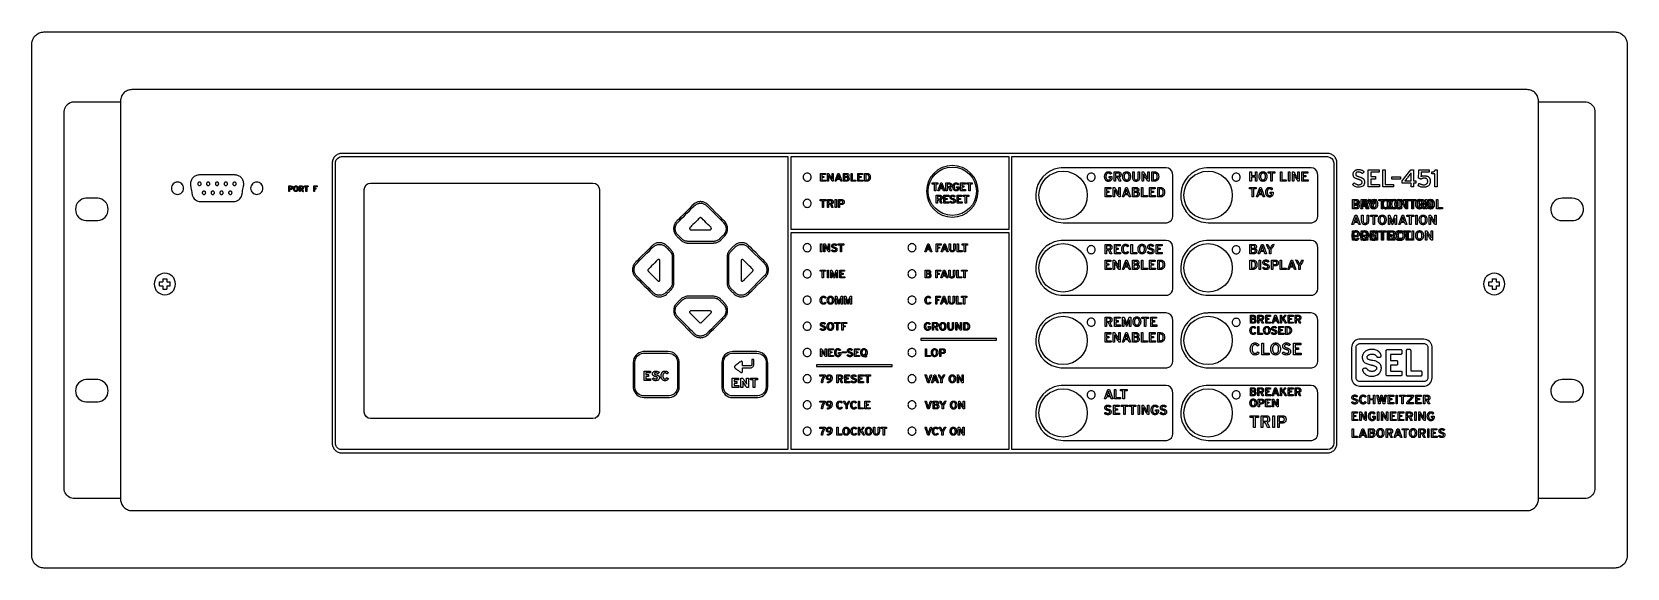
# Model space of a CAD drawing. Extents: x 1 to 47.7, y 0.2 to 33.4.
# Drawn here: x 2.2 to 22, y 9.35 to 16 of the extents above; entities that cross this region are included whole.
import ezdxf

# ---------------------------------------------------------------- set-up
doc = ezdxf.new("R2010")
doc.units = 0
doc.header["$MEASUREMENT"] = 0
for name, color, linetype in [('3_1__HORIZONTAL_RACK__H', 7, 'CONTINUOUS'), ('3_2__HORIZONTAL_PANEL__3', 7, 'CONTINUOUS'), ('5_1__STANDARD_FRONT_OVERLA', 7, 'CONTINUOUS'), ('5_2__BAY_CONTROL_FRONT_OVE', 7, 'CONTINUOUS'), ('6_0____DWG', 7, 'CONTINUOUS')]:
    doc.layers.add(name, color=color, linetype=linetype)

msp = doc.modelspace()

# ---------------------------------------------------------------- linework, layer by layer
at = {"layer": '3_1__HORIZONTAL_RACK__H'}
for points in [[(20.76, 10.064), (20.774, 10.064), (20.788, 10.066), (20.802, 10.07), (20.814, 10.075), (20.827, 10.08), (20.838, 10.088), (20.849, 10.096), (20.859, 10.105), (20.868, 10.115), (20.876, 10.125), (20.883, 10.137), (20.889, 10.149), (20.894, 10.162), (20.897, 10.175), (20.899, 10.189), (20.9, 10.204), (20.9, 10.204), (20.9, 10.207), (20.9, 10.212), (20.9, 10.218), (20.9, 10.226), (20.9, 10.235), (20.9, 10.246), (20.9, 10.259), (20.9, 10.273), (20.9, 10.289), (20.9, 10.307), (20.9, 10.326), (20.9, 10.346), (20.9, 10.368), (20.9, 10.391), (20.9, 10.416), (20.9, 10.442), (20.9, 10.469), (20.9, 10.498), (20.9, 10.528), (20.9, 10.559), (20.9, 10.591), (20.9, 10.625), (20.9, 10.659), (20.9, 10.695), (20.9, 10.732), (20.9, 10.77), (20.9, 10.809), (20.9, 10.849), (20.9, 10.89), (20.9, 10.932), (20.9, 10.975), (20.9, 11.019), (20.9, 11.064), (20.9, 11.11), (20.9, 11.156), (20.9, 11.203), (20.9, 11.251), (20.9, 11.3), (20.9, 11.349), (20.9, 11.399), (20.9, 11.45), (20.9, 11.502), (20.9, 11.553), (20.9, 11.659), (20.9, 11.767), (20.9, 11.876), (20.9, 11.987), (20.9, 12.099), (20.9, 12.213), (20.9, 12.327), (20.9, 12.442), (20.9, 12.674), (20.9, 12.905), (20.9, 13.02), (20.9, 13.134), (20.9, 13.248), (20.9, 13.36), (20.9, 13.471), (20.9, 13.581), (20.9, 13.688), (20.9, 13.794), (20.9, 13.846), (20.9, 13.897), (20.9, 13.948), (20.9, 13.998), (20.9, 14.047), (20.9, 14.096), (20.9, 14.144), (20.9, 14.191), (20.9, 14.238), (20.9, 14.283), (20.9, 14.328), (20.9, 14.372), (20.9, 14.415), (20.9, 14.457), (20.9, 14.498), (20.9, 14.538), (20.9, 14.577), (20.9, 14.615), (20.9, 14.652), (20.9, 14.688), (20.9, 14.722), (20.9, 14.756), (20.9, 14.788), (20.9, 14.819), (20.9, 14.849), (20.9, 14.878), (20.9, 14.905), (20.9, 14.931), (20.9, 14.956), (20.9, 14.979), (20.9, 15.001), (20.9, 15.022), (20.9, 15.04), (20.9, 15.058), (20.9, 15.074), (20.9, 15.088), (20.9, 15.101), (20.9, 15.112), (20.9, 15.122), (20.9, 15.129), (20.9, 15.136), (20.9, 15.14), (20.9, 15.143), (20.9, 15.144), (20.899, 15.158), (20.897, 15.172), (20.894, 15.185), (20.889, 15.198), (20.883, 15.21), (20.876, 15.222), (20.868, 15.233), (20.859, 15.243), (20.849, 15.252), (20.838, 15.26), (20.827, 15.267), (20.814, 15.273), (20.802, 15.277), (20.788, 15.281), (20.774, 15.283), (20.76, 15.284), (20.759, 15.284), (20.757, 15.284), (20.753, 15.284), (20.747, 15.284), (20.74, 15.284), (20.732, 15.284), (20.722, 15.284), (20.71, 15.284), (20.697, 15.284), (20.683, 15.284), (20.667, 15.284), (20.649, 15.284), (20.631, 15.284), (20.61, 15.284), (20.589, 15.284), (20.565, 15.284), (20.541, 15.284), (20.515, 15.284), (20.488, 15.284), (20.459, 15.284), (20.429, 15.284), (20.398, 15.284), (20.366, 15.284), (20.332, 15.284), (20.297, 15.284), (20.26, 15.284), (20.223, 15.284), (20.184, 15.284), (20.144, 15.284), (20.102, 15.284), (20.06, 15.284), (20.016, 15.284), (19.971, 15.284), (19.925, 15.284), (19.877, 15.284), (19.829, 15.284), (19.779, 15.284), (19.728, 15.284), (19.677, 15.284), (19.624, 15.284), (19.569, 15.284), (19.514, 15.284), (19.458, 15.284), (19.401, 15.284), (19.343, 15.284), (19.283, 15.284), (19.223, 15.284), (19.162, 15.284), (19.099, 15.284), (19.036, 15.284), (18.972, 15.284), (18.906, 15.284), (18.84, 15.284), (18.773, 15.284), (18.705, 15.284), (18.636, 15.284), (18.566, 15.284), (18.496, 15.284), (18.424, 15.284), (18.352, 15.284), (18.278, 15.284), (18.204, 15.284), (18.129, 15.284), (18.054, 15.284), (17.977, 15.284), (17.9, 15.284), (17.822, 15.284), (17.743, 15.284), (17.664, 15.284), (17.583, 15.284), (17.502, 15.284), (17.421, 15.284), (17.338, 15.284), (17.255, 15.284), (17.171, 15.284), (17.087, 15.284), (17.002, 15.284), (16.916, 15.284), (16.83, 15.284), (16.743, 15.284), (16.655, 15.284), (16.567, 15.284), (16.479, 15.284), (16.389, 15.284), (16.209, 15.284), (16.027, 15.284), (15.843, 15.284), (15.657, 15.284), (15.469, 15.284), (15.28, 15.284), (15.089, 15.284), (14.896, 15.284), (14.702, 15.284), (14.507, 15.284), (14.311, 15.284), (14.113, 15.284), (13.915, 15.284), (13.715, 15.284), (13.515, 15.284), (13.314, 15.284), (12.911, 15.284), (12.506, 15.284), (12.1, 15.284), (11.694, 15.284), (11.289, 15.284), (10.886, 15.284), (10.685, 15.284), (10.485, 15.284), (10.285, 15.284), (10.087, 15.284), (9.889, 15.284), (9.693, 15.284), (9.498, 15.284), (9.304, 15.284), (9.111, 15.284), (8.92, 15.284), (8.731, 15.284), (8.543, 15.284), (8.357, 15.284), (8.173, 15.284), (7.991, 15.284), (7.811, 15.284), (7.721, 15.284), (7.633, 15.284), (7.545, 15.284), (7.457, 15.284), (7.37, 15.284), (7.284, 15.284), (7.198, 15.284), (7.113, 15.284), (7.029, 15.284), (6.945, 15.284), (6.862, 15.284), (6.78, 15.284), (6.698, 15.284), (6.617, 15.284), (6.537, 15.284), (6.457, 15.284), (6.378, 15.284), (6.3, 15.284), (6.223, 15.284), (6.146, 15.284), (6.071, 15.284), (5.996, 15.284), (5.922, 15.284), (5.848, 15.284), (5.776, 15.284), (5.704, 15.284), (5.634, 15.284), (5.564, 15.284), (5.495, 15.284), (5.427, 15.284), (5.36, 15.284), (5.294, 15.284), (5.228, 15.284), (5.164, 15.284), (5.101, 15.284), (5.038, 15.284), (4.977, 15.284), (4.917, 15.284), (4.857, 15.284), (4.799, 15.284), (4.742, 15.284), (4.686, 15.284), (4.631, 15.284), (4.576, 15.284), (4.523, 15.284), (4.472, 15.284), (4.421, 15.284), (4.371, 15.284), (4.323, 15.284), (4.275, 15.284), (4.229, 15.284), (4.184, 15.284), (4.14, 15.284), (4.098, 15.284), (4.056, 15.284), (4.016, 15.284), (3.977, 15.284), (3.94, 15.284), (3.903, 15.284), (3.868, 15.284), (3.834, 15.284), (3.802, 15.284), (3.771, 15.284), (3.741, 15.284), (3.712, 15.284), (3.685, 15.284), (3.659, 15.284), (3.635, 15.284), (3.611, 15.284), (3.59, 15.284), (3.57, 15.284), (3.551, 15.284), (3.533, 15.284), (3.517, 15.284), (3.503, 15.284), (3.49, 15.284), (3.478, 15.284), (3.468, 15.284), (3.46, 15.284), (3.453, 15.284), (3.447, 15.284), (3.443, 15.284), (3.441, 15.284), (3.44, 15.284), (3.426, 15.283), (3.412, 15.281), (3.398, 15.277), (3.386, 15.273), (3.373, 15.267), (3.362, 15.26), (3.351, 15.252), (3.341, 15.243), (3.332, 15.233), (3.324, 15.222), (3.317, 15.21), (3.311, 15.198), (3.306, 15.185), (3.303, 15.172), (3.301, 15.158), (3.3, 15.144), (3.3, 15.143), (3.3, 15.14), (3.3, 15.136), (3.3, 15.129), (3.3, 15.122), (3.3, 15.112), (3.3, 15.101), (3.3, 15.088), (3.3, 15.074), (3.3, 15.058), (3.3, 15.04), (3.3, 15.022), (3.3, 15.001), (3.3, 14.979), (3.3, 14.956), (3.3, 14.931), (3.3, 14.905), (3.3, 14.878), (3.3, 14.849), (3.3, 14.819), (3.3, 14.788), (3.3, 14.756), (3.3, 14.722), (3.3, 14.688), (3.3, 14.652), (3.3, 14.615), (3.3, 14.577), (3.3, 14.538), (3.3, 14.498), (3.3, 14.457), (3.3, 14.415), (3.3, 14.372), (3.3, 14.328), (3.3, 14.283), (3.3, 14.238), (3.3, 14.191), (3.3, 14.144), (3.3, 14.096), (3.3, 14.047), (3.3, 13.998), (3.3, 13.948), (3.3, 13.897), (3.3, 13.846), (3.3, 13.794), (3.3, 13.688), (3.3, 13.581), (3.3, 13.471), (3.3, 13.36), (3.3, 13.248), (3.3, 13.134), (3.3, 13.02), (3.3, 12.905), (3.3, 12.674), (3.3, 12.442), (3.3, 12.327), (3.3, 12.213), (3.3, 12.099), (3.3, 11.987), (3.3, 11.876), (3.3, 11.767), (3.3, 11.659), (3.3, 11.553), (3.3, 11.502), (3.3, 11.45), (3.3, 11.399), (3.3, 11.349), (3.3, 11.3), (3.3, 11.251), (3.3, 11.203), (3.3, 11.156), (3.3, 11.11), (3.3, 11.064), (3.3, 11.019), (3.3, 10.975), (3.3, 10.932), (3.3, 10.89), (3.3, 10.849), (3.3, 10.809), (3.3, 10.77), (3.3, 10.732), (3.3, 10.695), (3.3, 10.659), (3.3, 10.625), (3.3, 10.591), (3.3, 10.559), (3.3, 10.528), (3.3, 10.498), (3.3, 10.469), (3.3, 10.442), (3.3, 10.416), (3.3, 10.391), (3.3, 10.368), (3.3, 10.346), (3.3, 10.326), (3.3, 10.307), (3.3, 10.289), (3.3, 10.273), (3.3, 10.259), (3.3, 10.246), (3.3, 10.235), (3.3, 10.226), (3.3, 10.218), (3.3, 10.212), (3.3, 10.207), (3.3, 10.204), (3.3, 10.204), (3.301, 10.189), (3.303, 10.175), (3.306, 10.162), (3.311, 10.149), (3.317, 10.137), (3.324, 10.125), (3.332, 10.115), (3.341, 10.105), (3.351, 10.096), (3.362, 10.088), (3.373, 10.08), (3.386, 10.075), (3.398, 10.07), (3.412, 10.066), (3.426, 10.064), (3.44, 10.064), (3.441, 10.064), (3.443, 10.064), (3.447, 10.064), (3.453, 10.064), (3.46, 10.064), (3.468, 10.064), (3.478, 10.064), (3.49, 10.064), (3.503, 10.064), (3.517, 10.064), (3.533, 10.064), (3.551, 10.064), (3.57, 10.064), (3.59, 10.064), (3.611, 10.064), (3.635, 10.064), (3.659, 10.064), (3.685, 10.064), (3.712, 10.064), (3.741, 10.064), (3.771, 10.064), (3.802, 10.064), (3.834, 10.064), (3.868, 10.064), (3.903, 10.064), (3.94, 10.064), (3.977, 10.064), (4.016, 10.064), (4.056, 10.064), (4.098, 10.064), (4.14, 10.064), (4.184, 10.064), (4.229, 10.064), (4.275, 10.064), (4.323, 10.064), (4.371, 10.064), (4.421, 10.064), (4.472, 10.064), (4.523, 10.064), (4.576, 10.064), (4.631, 10.064), (4.686, 10.064), (4.742, 10.064), (4.799, 10.064), (4.857, 10.064), (4.917, 10.064), (4.977, 10.064), (5.038, 10.064), (5.101, 10.064), (5.164, 10.064), (5.228, 10.064), (5.294, 10.064), (5.36, 10.064), (5.427, 10.064), (5.495, 10.064), (5.564, 10.064), (5.634, 10.064), (5.704, 10.064), (5.776, 10.064), (5.848, 10.064), (5.922, 10.064), (5.996, 10.064), (6.071, 10.064), (6.146, 10.064), (6.223, 10.064), (6.3, 10.064), (6.378, 10.064), (6.457, 10.064), (6.537, 10.064), (6.617, 10.064), (6.698, 10.064), (6.78, 10.064), (6.862, 10.064), (6.945, 10.064), (7.029, 10.064), (7.113, 10.064), (7.198, 10.064), (7.284, 10.064), (7.37, 10.064), (7.457, 10.064), (7.545, 10.064), (7.633, 10.064), (7.721, 10.064), (7.811, 10.064), (7.991, 10.064), (8.173, 10.064), (8.357, 10.064), (8.543, 10.064), (8.731, 10.064), (8.92, 10.064), (9.111, 10.064), (9.304, 10.064), (9.498, 10.064), (9.693, 10.064), (9.889, 10.064), (10.087, 10.064), (10.285, 10.064), (10.485, 10.064), (10.685, 10.064), (10.886, 10.064), (11.289, 10.064), (11.694, 10.064), (12.1, 10.064), (12.506, 10.064), (12.911, 10.064), (13.314, 10.064), (13.515, 10.064), (13.715, 10.064), (13.915, 10.064), (14.113, 10.064), (14.311, 10.064), (14.507, 10.064), (14.702, 10.064), (14.896, 10.064), (15.089, 10.064), (15.28, 10.064), (15.469, 10.064), (15.657, 10.064), (15.843, 10.064), (16.027, 10.064), (16.209, 10.064), (16.389, 10.064), (16.479, 10.064), (16.567, 10.064), (16.655, 10.064), (16.743, 10.064), (16.83, 10.064), (16.916, 10.064), (17.002, 10.064), (17.087, 10.064), (17.171, 10.064), (17.255, 10.064), (17.338, 10.064), (17.421, 10.064), (17.502, 10.064), (17.583, 10.064), (17.664, 10.064), (17.743, 10.064), (17.822, 10.064), (17.9, 10.064), (17.977, 10.064), (18.054, 10.064), (18.129, 10.064), (18.204, 10.064), (18.278, 10.064), (18.352, 10.064), (18.424, 10.064), (18.496, 10.064), (18.566, 10.064), (18.636, 10.064), (18.705, 10.064), (18.773, 10.064), (18.84, 10.064), (18.906, 10.064), (18.972, 10.064), (19.036, 10.064), (19.099, 10.064), (19.162, 10.064), (19.223, 10.064), (19.283, 10.064), (19.343, 10.064), (19.401, 10.064), (19.458, 10.064), (19.514, 10.064), (19.57, 10.064), (19.624, 10.064), (19.677, 10.064), (19.728, 10.064), (19.779, 10.064), (19.829, 10.064), (19.877, 10.064), (19.925, 10.064), (19.971, 10.064), (20.016, 10.064), (20.06, 10.064), (20.102, 10.064), (20.144, 10.064), (20.184, 10.064), (20.223, 10.064), (20.26, 10.064), (20.297, 10.064), (20.332, 10.064), (20.366, 10.064), (20.398, 10.064), (20.429, 10.064), (20.459, 10.064), (20.488, 10.064), (20.515, 10.064), (20.541, 10.064), (20.565, 10.064), (20.589, 10.064), (20.61, 10.064), (20.631, 10.064), (20.649, 10.064), (20.667, 10.064), (20.683, 10.064), (20.697, 10.064), (20.71, 10.064), (20.722, 10.064), (20.732, 10.064), (20.74, 10.064), (20.747, 10.064), (20.753, 10.064), (20.757, 10.064), (20.759, 10.064), (20.76, 10.064)], [(2.6, 10.339), (2.6, 10.34), (2.6, 10.346), (2.6, 10.355), (2.6, 10.368), (2.6, 10.385), (2.6, 10.405), (2.6, 10.428), (2.6, 10.454), (2.6, 10.483), (2.6, 10.516), (2.6, 10.551), (2.6, 10.59), (2.6, 10.631), (2.6, 10.674), (2.6, 10.721), (2.6, 10.77), (2.6, 10.821), (2.6, 10.874), (2.6, 10.93), (2.6, 10.988), (2.6, 11.048), (2.6, 11.11), (2.6, 11.239), (2.6, 11.375), (2.6, 11.517), (2.6, 11.664), (2.6, 11.816), (2.6, 11.972), (2.6, 12.131), (2.6, 12.455), (2.6, 12.783), (2.6, 13.109), (2.6, 13.27), (2.6, 13.428), (2.6, 13.582), (2.6, 13.732), (2.6, 13.878), (2.6, 14.018), (2.6, 14.152), (2.6, 14.279), (2.6, 14.339), (2.6, 14.398), (2.6, 14.455), (2.6, 14.509), (2.6, 14.561), (2.6, 14.61), (2.6, 14.658), (2.6, 14.702), (2.6, 14.744), (2.6, 14.783), (2.6, 14.82), (2.6, 14.853), (2.6, 14.884), (2.6, 14.911), (2.6, 14.935), (2.6, 14.956), (2.6, 14.974), (2.6, 14.988), (2.6, 14.998), (2.6, 15.005), (2.6, 15.015), (2.603, 15.034), (2.608, 15.052), (2.615, 15.068), (2.625, 15.083), (2.637, 15.097), (2.65, 15.109), (2.665, 15.119), (2.682, 15.126), (2.7, 15.131), (2.719, 15.133), (2.723, 15.134), (2.725, 15.134), (2.731, 15.134), (2.744, 15.134), (2.763, 15.134), (2.787, 15.134), (2.815, 15.134), (2.847, 15.134), (2.882, 15.134), (2.959, 15.134), (3.039, 15.134), (3.118, 15.134), (3.155, 15.134), (3.189, 15.134), (3.22, 15.134), (3.247, 15.134), (3.269, 15.134), (3.286, 15.134), (3.296, 15.134), (3.3, 15.134), (3.3, 15.132), (3.3, 15.126), (3.3, 15.116), (3.3, 15.102), (3.3, 15.085), (3.3, 15.064), (3.3, 15.04), (3.3, 15.012), (3.3, 14.981), (3.3, 14.947), (3.3, 14.909), (3.3, 14.869), (3.3, 14.826), (3.3, 14.78), (3.3, 14.731), (3.3, 14.68), (3.3, 14.626), (3.3, 14.569), (3.3, 14.51), (3.3, 14.449), (3.3, 14.386), (3.3, 14.321), (3.3, 14.185), (3.3, 14.042), (3.3, 13.892), (3.3, 13.737), (3.3, 13.577), (3.3, 13.413), (3.3, 13.245), (3.3, 12.904), (3.3, 12.558), (3.3, 12.215), (3.3, 12.046), (3.3, 11.879), (3.3, 11.716), (3.3, 11.558), (3.3, 11.405), (3.3, 11.257), (3.3, 11.116), (3.3, 11.048), (3.3, 10.982), (3.3, 10.918), (3.3, 10.857), (3.3, 10.797), (3.3, 10.74), (3.3, 10.685), (3.3, 10.633), (3.3, 10.583), (3.3, 10.536), (3.3, 10.492), (3.3, 10.451), (3.3, 10.413), (3.3, 10.377), (3.3, 10.345), (3.3, 10.316), (3.3, 10.291), (3.3, 10.269), (3.3, 10.25), (3.3, 10.236), (3.3, 10.224), (3.3, 10.217), (3.3, 10.214), (3.3, 10.214), (3.298, 10.214), (3.29, 10.214), (3.275, 10.214), (3.255, 10.214), (3.23, 10.214), (3.2, 10.214), (3.167, 10.214), (3.131, 10.214), (3.092, 10.214), (3.013, 10.214), (2.933, 10.214), (2.894, 10.214), (2.858, 10.214), (2.825, 10.214), (2.796, 10.214), (2.77, 10.214), (2.75, 10.214), (2.735, 10.214), (2.727, 10.214), (2.725, 10.214), (2.722, 10.214), (2.712, 10.214), (2.694, 10.218), (2.676, 10.223), (2.66, 10.232), (2.646, 10.242), (2.632, 10.255), (2.621, 10.269), (2.612, 10.284), (2.606, 10.301), (2.601, 10.32), (2.6, 10.339)], [(21.475, 10.214), (21.471, 10.214), (21.461, 10.214), (21.444, 10.214), (21.422, 10.214), (21.395, 10.214), (21.364, 10.214), (21.33, 10.214), (21.293, 10.214), (21.214, 10.214), (21.134, 10.214), (21.057, 10.214), (21.022, 10.214), (20.99, 10.214), (20.962, 10.214), (20.938, 10.214), (20.919, 10.214), (20.906, 10.214), (20.9, 10.214), (20.9, 10.214), (20.9, 10.219), (20.9, 10.228), (20.9, 10.24), (20.9, 10.256), (20.9, 10.276), (20.9, 10.299), (20.9, 10.326), (20.9, 10.356), (20.9, 10.389), (20.9, 10.425), (20.9, 10.464), (20.9, 10.507), (20.9, 10.552), (20.9, 10.6), (20.9, 10.65), (20.9, 10.703), (20.9, 10.759), (20.9, 10.817), (20.9, 10.877), (20.9, 10.94), (20.9, 11.004), (20.9, 11.071), (20.9, 11.209), (20.9, 11.355), (20.9, 11.506), (20.9, 11.663), (20.9, 11.825), (20.9, 11.99), (20.9, 12.158), (20.9, 12.329), (20.9, 12.674), (20.9, 13.019), (20.9, 13.189), (20.9, 13.357), (20.9, 13.523), (20.9, 13.684), (20.9, 13.841), (20.9, 13.992), (20.9, 14.138), (20.9, 14.277), (20.9, 14.343), (20.9, 14.408), (20.9, 14.47), (20.9, 14.53), (20.9, 14.588), (20.9, 14.644), (20.9, 14.697), (20.9, 14.748), (20.9, 14.795), (20.9, 14.841), (20.9, 14.883), (20.9, 14.922), (20.9, 14.958), (20.9, 14.992), (20.9, 15.022), (20.9, 15.048), (20.9, 15.071), (20.9, 15.091), (20.9, 15.107), (20.9, 15.119), (20.9, 15.128), (20.9, 15.133), (20.9, 15.134), (20.906, 15.134), (20.919, 15.134), (20.938, 15.134), (20.962, 15.134), (20.99, 15.134), (21.022, 15.134), (21.057, 15.134), (21.134, 15.134), (21.214, 15.134), (21.293, 15.134), (21.33, 15.134), (21.364, 15.134), (21.395, 15.134), (21.422, 15.134), (21.444, 15.134), (21.461, 15.134), (21.471, 15.134), (21.475, 15.134), (21.494, 15.132), (21.512, 15.128), (21.529, 15.121), (21.545, 15.112), (21.559, 15.101), (21.571, 15.088), (21.582, 15.073), (21.59, 15.057), (21.596, 15.04), (21.599, 15.021), (21.6, 15.012), (21.6, 15.008), (21.6, 15.003), (21.6, 14.995), (21.6, 14.983), (21.6, 14.968), (21.6, 14.95), (21.6, 14.928), (21.6, 14.902), (21.6, 14.874), (21.6, 14.842), (21.6, 14.808), (21.6, 14.771), (21.6, 14.73), (21.6, 14.688), (21.6, 14.642), (21.6, 14.594), (21.6, 14.544), (21.6, 14.491), (21.6, 14.436), (21.6, 14.379), (21.6, 14.32), (21.6, 14.195), (21.6, 14.064), (21.6, 13.925), (21.6, 13.782), (21.6, 13.633), (21.6, 13.479), (21.6, 13.323), (21.6, 13.163), (21.6, 13.001), (21.6, 12.674), (21.6, 12.346), (21.6, 12.184), (21.6, 12.025), (21.6, 11.868), (21.6, 11.714), (21.6, 11.566), (21.6, 11.422), (21.6, 11.284), (21.6, 11.152), (21.6, 11.028), (21.6, 10.968), (21.6, 10.911), (21.6, 10.856), (21.6, 10.803), (21.6, 10.753), (21.6, 10.705), (21.6, 10.66), (21.6, 10.617), (21.6, 10.577), (21.6, 10.539), (21.6, 10.505), (21.6, 10.473), (21.6, 10.445), (21.6, 10.42), (21.6, 10.398), (21.6, 10.379), (21.6, 10.364), (21.6, 10.352), (21.6, 10.344), (21.6, 10.339), (21.6, 10.335), (21.599, 10.326), (21.596, 10.307), (21.59, 10.29), (21.582, 10.274), (21.571, 10.259), (21.559, 10.246), (21.545, 10.235), (21.529, 10.226), (21.512, 10.219), (21.494, 10.215), (21.475, 10.214)], [(2.741, 13.799), (2.744, 13.772), (2.751, 13.746), (2.763, 13.724), (2.779, 13.703), (2.798, 13.686), (2.82, 13.673), (2.844, 13.664), (2.871, 13.66), (2.882, 13.66), (2.893, 13.66), (2.911, 13.66), (2.933, 13.66), (2.955, 13.66), (2.977, 13.66), (2.995, 13.66), (3.006, 13.66), (3.017, 13.66), (3.044, 13.664), (3.068, 13.673), (3.09, 13.686), (3.109, 13.703), (3.125, 13.724), (3.137, 13.746), (3.144, 13.772), (3.147, 13.799), (3.144, 13.825), (3.137, 13.851), (3.125, 13.874), (3.109, 13.894), (3.09, 13.911), (3.068, 13.924), (3.044, 13.933), (3.017, 13.937), (3.006, 13.938), (2.995, 13.938), (2.977, 13.938), (2.955, 13.938), (2.933, 13.938), (2.911, 13.938), (2.893, 13.938), (2.882, 13.938), (2.871, 13.937), (2.844, 13.933), (2.82, 13.924), (2.798, 13.911), (2.779, 13.894), (2.763, 13.874), (2.751, 13.851), (2.744, 13.825)], [(21.32, 13.938), (21.315, 13.938), (21.301, 13.938), (21.282, 13.938), (21.26, 13.938), (21.237, 13.938), (21.217, 13.938), (21.201, 13.938), (21.193, 13.938), (21.174, 13.936), (21.148, 13.93), (21.124, 13.92), (21.103, 13.905), (21.085, 13.887), (21.071, 13.866), (21.06, 13.843), (21.054, 13.817), (21.053, 13.789), (21.058, 13.763), (21.067, 13.739), (21.08, 13.716), (21.097, 13.697), (21.117, 13.682), (21.14, 13.67), (21.165, 13.662), (21.192, 13.66), (21.197, 13.66), (21.211, 13.66), (21.23, 13.66), (21.252, 13.66), (21.275, 13.66), (21.296, 13.66), (21.311, 13.66), (21.319, 13.66), (21.338, 13.661), (21.364, 13.667), (21.388, 13.677), (21.409, 13.692), (21.427, 13.71), (21.441, 13.731), (21.452, 13.755), (21.458, 13.78), (21.459, 13.808), (21.454, 13.834), (21.445, 13.859), (21.432, 13.881), (21.415, 13.9), (21.395, 13.916), (21.372, 13.927), (21.347, 13.935)], [(2.741, 11.549), (2.744, 11.522), (2.751, 11.496), (2.763, 11.474), (2.779, 11.453), (2.798, 11.436), (2.82, 11.423), (2.844, 11.414), (2.871, 11.41), (2.882, 11.41), (2.893, 11.41), (2.911, 11.41), (2.933, 11.41), (2.955, 11.41), (2.977, 11.41), (2.995, 11.41), (3.006, 11.41), (3.017, 11.41), (3.044, 11.414), (3.068, 11.423), (3.09, 11.436), (3.109, 11.453), (3.125, 11.474), (3.137, 11.496), (3.144, 11.522), (3.147, 11.549), (3.144, 11.575), (3.137, 11.601), (3.125, 11.624), (3.109, 11.644), (3.09, 11.661), (3.068, 11.674), (3.044, 11.683), (3.017, 11.687), (3.006, 11.688), (2.995, 11.688), (2.977, 11.688), (2.955, 11.688), (2.933, 11.688), (2.911, 11.688), (2.893, 11.688), (2.882, 11.688), (2.871, 11.687), (2.844, 11.683), (2.82, 11.674), (2.798, 11.661), (2.779, 11.644), (2.763, 11.624), (2.751, 11.601), (2.744, 11.575)], [(21.32, 11.688), (21.315, 11.688), (21.301, 11.688), (21.282, 11.688), (21.26, 11.688), (21.237, 11.688), (21.217, 11.688), (21.201, 11.688), (21.193, 11.688), (21.174, 11.686), (21.148, 11.68), (21.124, 11.67), (21.103, 11.655), (21.085, 11.637), (21.071, 11.616), (21.06, 11.593), (21.054, 11.567), (21.053, 11.539), (21.058, 11.513), (21.067, 11.489), (21.08, 11.466), (21.097, 11.447), (21.117, 11.432), (21.14, 11.42), (21.165, 11.412), (21.192, 11.41), (21.197, 11.41), (21.211, 11.41), (21.23, 11.41), (21.252, 11.41), (21.275, 11.41), (21.296, 11.41), (21.311, 11.41), (21.319, 11.41), (21.338, 11.411), (21.364, 11.417), (21.388, 11.427), (21.409, 11.442), (21.427, 11.46), (21.441, 11.481), (21.452, 11.505), (21.458, 11.53), (21.459, 11.558), (21.454, 11.584), (21.445, 11.609), (21.432, 11.631), (21.415, 11.65), (21.395, 11.666), (21.372, 11.677), (21.347, 11.685)]]:
    msp.add_lwpolyline(points, close=True, dxfattribs=at)
at = {"layer": '3_2__HORIZONTAL_PANEL__3'}
msp.add_lwpolyline([(22, 9.5), (21.999, 9.485), (21.997, 9.47), (21.993, 9.455), (21.988, 9.442), (21.982, 9.429), (21.974, 9.416), (21.966, 9.405), (21.956, 9.394), (21.945, 9.384), (21.934, 9.376), (21.922, 9.368), (21.908, 9.362), (21.895, 9.357), (21.88, 9.353), (21.865, 9.351), (21.85, 9.35), (21.849, 9.35), (21.846, 9.35), (21.842, 9.35), (21.836, 9.35), (21.828, 9.35), (21.818, 9.35), (21.807, 9.35), (21.794, 9.35), (21.779, 9.35), (21.763, 9.35), (21.745, 9.35), (21.725, 9.35), (21.704, 9.35), (21.681, 9.35), (21.657, 9.35), (21.631, 9.35), (21.603, 9.35), (21.574, 9.35), (21.544, 9.35), (21.512, 9.35), (21.478, 9.35), (21.443, 9.35), (21.406, 9.35), (21.368, 9.35), (21.328, 9.35), (21.287, 9.35), (21.245, 9.35), (21.201, 9.35), (21.156, 9.35), (21.109, 9.35), (21.061, 9.35), (21.012, 9.35), (20.961, 9.35), (20.909, 9.35), (20.856, 9.35), (20.802, 9.35), (20.746, 9.35), (20.689, 9.35), (20.63, 9.35), (20.571, 9.35), (20.51, 9.35), (20.448, 9.35), (20.384, 9.35), (20.32, 9.35), (20.254, 9.35), (20.187, 9.35), (20.12, 9.35), (20.05, 9.35), (19.98, 9.35), (19.909, 9.35), (19.837, 9.35), (19.763, 9.35), (19.689, 9.35), (19.613, 9.35), (19.537, 9.35), (19.459, 9.35), (19.38, 9.35), (19.301, 9.35), (19.22, 9.35), (19.139, 9.35), (19.056, 9.35), (18.973, 9.35), (18.888, 9.35), (18.803, 9.35), (18.717, 9.35), (18.63, 9.35), (18.542, 9.35), (18.453, 9.35), (18.364, 9.35), (18.273, 9.35), (18.182, 9.35), (18.09, 9.35), (17.997, 9.35), (17.904, 9.35), (17.81, 9.35), (17.715, 9.35), (17.619, 9.35), (17.522, 9.35), (17.425, 9.35), (17.327, 9.35), (17.229, 9.35), (17.13, 9.35), (17.03, 9.35), (16.929, 9.35), (16.828, 9.35), (16.727, 9.35), (16.624, 9.35), (16.522, 9.35), (16.418, 9.35), (16.314, 9.35), (16.21, 9.35), (16.105, 9.35), (15.999, 9.35), (15.893, 9.35), (15.68, 9.35), (15.465, 9.35), (15.248, 9.35), (15.03, 9.35), (14.81, 9.35), (14.589, 9.35), (14.367, 9.35), (14.143, 9.35), (13.919, 9.35), (13.693, 9.35), (13.467, 9.35), (13.24, 9.35), (13.013, 9.35), (12.557, 9.35), (12.1, 9.35), (11.643, 9.35), (11.187, 9.35), (10.96, 9.35), (10.733, 9.35), (10.507, 9.35), (10.281, 9.35), (10.057, 9.35), (9.833, 9.35), (9.611, 9.35), (9.39, 9.35), (9.17, 9.35), (8.952, 9.35), (8.735, 9.35), (8.52, 9.35), (8.307, 9.35), (8.201, 9.35), (8.095, 9.35), (7.99, 9.35), (7.886, 9.35), (7.782, 9.35), (7.678, 9.35), (7.576, 9.35), (7.473, 9.35), (7.372, 9.35), (7.271, 9.35), (7.17, 9.35), (7.07, 9.35), (6.971, 9.35), (6.873, 9.35), (6.775, 9.35), (6.678, 9.35), (6.581, 9.35), (6.485, 9.35), (6.39, 9.35), (6.296, 9.35), (6.203, 9.35), (6.11, 9.35), (6.018, 9.35), (5.927, 9.35), (5.836, 9.35), (5.747, 9.35), (5.658, 9.35), (5.57, 9.35), (5.483, 9.35), (5.397, 9.35), (5.312, 9.35), (5.227, 9.35), (5.144, 9.35), (5.061, 9.35), (4.98, 9.35), (4.899, 9.35), (4.82, 9.35), (4.741, 9.35), (4.663, 9.35), (4.587, 9.35), (4.511, 9.35), (4.437, 9.35), (4.363, 9.35), (4.291, 9.35), (4.22, 9.35), (4.15, 9.35), (4.08, 9.35), (4.013, 9.35), (3.946, 9.35), (3.88, 9.35), (3.816, 9.35), (3.752, 9.35), (3.69, 9.35), (3.629, 9.35), (3.57, 9.35), (3.511, 9.35), (3.454, 9.35), (3.398, 9.35), (3.344, 9.35), (3.291, 9.35), (3.239, 9.35), (3.188, 9.35), (3.139, 9.35), (3.091, 9.35), (3.044, 9.35), (2.999, 9.35), (2.955, 9.35), (2.913, 9.35), (2.872, 9.35), (2.832, 9.35), (2.794, 9.35), (2.757, 9.35), (2.722, 9.35), (2.688, 9.35), (2.656, 9.35), (2.626, 9.35), (2.597, 9.35), (2.569, 9.35), (2.543, 9.35), (2.519, 9.35), (2.496, 9.35), (2.475, 9.35), (2.455, 9.35), (2.437, 9.35), (2.421, 9.35), (2.406, 9.35), (2.393, 9.35), (2.382, 9.35), (2.372, 9.35), (2.364, 9.35), (2.358, 9.35), (2.354, 9.35), (2.351, 9.35), (2.35, 9.35), (2.335, 9.351), (2.32, 9.353), (2.305, 9.357), (2.292, 9.362), (2.279, 9.368), (2.266, 9.376), (2.255, 9.384), (2.244, 9.394), (2.234, 9.405), (2.226, 9.416), (2.218, 9.429), (2.212, 9.442), (2.207, 9.455), (2.203, 9.47), (2.201, 9.485), (2.2, 9.5), (2.2, 9.5), (2.2, 9.501), (2.2, 9.503), (2.2, 9.505), (2.2, 9.507), (2.2, 9.51), (2.2, 9.514), (2.2, 9.518), (2.2, 9.523), (2.2, 9.528), (2.2, 9.534), (2.2, 9.541), (2.2, 9.547), (2.2, 9.555), (2.2, 9.563), (2.2, 9.571), (2.2, 9.58), (2.2, 9.59), (2.2, 9.6), (2.2, 9.61), (2.2, 9.621), (2.2, 9.633), (2.2, 9.657), (2.2, 9.683), (2.2, 9.711), (2.2, 9.741), (2.2, 9.773), (2.2, 9.806), (2.2, 9.841), (2.2, 9.878), (2.2, 9.917), (2.2, 9.957), (2.2, 9.998), (2.2, 10.041), (2.2, 10.086), (2.2, 10.132), (2.2, 10.18), (2.2, 10.228), (2.2, 10.279), (2.2, 10.33), (2.2, 10.383), (2.2, 10.437), (2.2, 10.492), (2.2, 10.549), (2.2, 10.606), (2.2, 10.665), (2.2, 10.724), (2.2, 10.785), (2.2, 10.847), (2.2, 10.909), (2.2, 10.973), (2.2, 11.037), (2.2, 11.102), (2.2, 11.168), (2.2, 11.235), (2.2, 11.303), (2.2, 11.371), (2.2, 11.44), (2.2, 11.509), (2.2, 11.579), (2.2, 11.65), (2.2, 11.792), (2.2, 11.937), (2.2, 12.083), (2.2, 12.23), (2.2, 12.378), (2.2, 12.675), (2.2, 12.972), (2.2, 13.12), (2.2, 13.267), (2.2, 13.413), (2.2, 13.558), (2.2, 13.7), (2.2, 13.771), (2.2, 13.841), (2.2, 13.91), (2.2, 13.979), (2.2, 14.047), (2.2, 14.115), (2.2, 14.182), (2.2, 14.248), (2.2, 14.313), (2.2, 14.377), (2.2, 14.441), (2.2, 14.503), (2.2, 14.565), (2.2, 14.626), (2.2, 14.685), (2.2, 14.744), (2.2, 14.801), (2.2, 14.858), (2.2, 14.913), (2.2, 14.967), (2.2, 15.02), (2.2, 15.071), (2.2, 15.122), (2.2, 15.17), (2.2, 15.218), (2.2, 15.264), (2.2, 15.309), (2.2, 15.352), (2.2, 15.393), (2.2, 15.433), (2.2, 15.472), (2.2, 15.509), (2.2, 15.544), (2.2, 15.577), (2.2, 15.609), (2.2, 15.639), (2.2, 15.667), (2.2, 15.693), (2.2, 15.717), (2.2, 15.729), (2.2, 15.74), (2.2, 15.75), (2.2, 15.76), (2.2, 15.77), (2.2, 15.779), (2.2, 15.787), (2.2, 15.795), (2.2, 15.803), (2.2, 15.809), (2.2, 15.816), (2.2, 15.822), (2.2, 15.827), (2.2, 15.832), (2.2, 15.836), (2.2, 15.84), (2.2, 15.843), (2.2, 15.845), (2.2, 15.847), (2.2, 15.849), (2.2, 15.85), (2.2, 15.85), (2.201, 15.865), (2.203, 15.88), (2.207, 15.895), (2.212, 15.908), (2.218, 15.921), (2.226, 15.934), (2.234, 15.945), (2.244, 15.956), (2.255, 15.966), (2.266, 15.974), (2.279, 15.982), (2.292, 15.988), (2.305, 15.993), (2.32, 15.997), (2.335, 15.999), (2.35, 16), (2.351, 16), (2.354, 16), (2.358, 16), (2.364, 16), (2.372, 16), (2.382, 16), (2.393, 16), (2.406, 16), (2.421, 16), (2.437, 16), (2.455, 16), (2.475, 16), (2.496, 16), (2.519, 16), (2.543, 16), (2.569, 16), (2.597, 16), (2.626, 16), (2.656, 16), (2.688, 16), (2.722, 16), (2.757, 16), (2.794, 16), (2.832, 16), (2.872, 16), (2.913, 16), (2.955, 16), (2.999, 16), (3.044, 16), (3.091, 16), (3.139, 16), (3.188, 16), (3.239, 16), (3.291, 16), (3.344, 16), (3.398, 16), (3.454, 16), (3.511, 16), (3.57, 16), (3.629, 16), (3.69, 16), (3.752, 16), (3.816, 16), (3.88, 16), (3.946, 16), (4.013, 16), (4.08, 16), (4.15, 16), (4.22, 16), (4.291, 16), (4.363, 16), (4.437, 16), (4.511, 16), (4.587, 16), (4.663, 16), (4.741, 16), (4.82, 16), (4.899, 16), (4.98, 16), (5.061, 16), (5.144, 16), (5.227, 16), (5.312, 16), (5.397, 16), (5.483, 16), (5.57, 16), (5.658, 16), (5.747, 16), (5.836, 16), (5.927, 16), (6.018, 16), (6.11, 16), (6.203, 16), (6.296, 16), (6.39, 16), (6.485, 16), (6.581, 16), (6.678, 16), (6.775, 16), (6.873, 16), (6.971, 16), (7.07, 16), (7.17, 16), (7.271, 16), (7.372, 16), (7.473, 16), (7.576, 16), (7.678, 16), (7.782, 16), (7.886, 16), (7.99, 16), (8.095, 16), (8.201, 16), (8.307, 16), (8.52, 16), (8.735, 16), (8.952, 16), (9.17, 16), (9.39, 16), (9.611, 16), (9.833, 16), (10.057, 16), (10.281, 16), (10.507, 16), (10.733, 16), (10.96, 16), (11.187, 16), (11.643, 16), (12.1, 16), (12.557, 16), (13.013, 16), (13.24, 16), (13.467, 16), (13.693, 16), (13.919, 16), (14.143, 16), (14.367, 16), (14.589, 16), (14.81, 16), (15.03, 16), (15.248, 16), (15.465, 16), (15.68, 16), (15.893, 16), (15.999, 16), (16.105, 16), (16.21, 16), (16.314, 16), (16.418, 16), (16.522, 16), (16.624, 16), (16.727, 16), (16.828, 16), (16.929, 16), (17.03, 16), (17.13, 16), (17.229, 16), (17.327, 16), (17.425, 16), (17.522, 16), (17.619, 16), (17.715, 16), (17.81, 16), (17.904, 16), (17.997, 16), (18.09, 16), (18.182, 16), (18.273, 16), (18.364, 16), (18.453, 16), (18.542, 16), (18.63, 16), (18.717, 16), (18.803, 16), (18.888, 16), (18.973, 16), (19.056, 16), (19.139, 16), (19.22, 16), (19.301, 16), (19.38, 16), (19.459, 16), (19.537, 16), (19.613, 16), (19.689, 16), (19.763, 16), (19.837, 16), (19.909, 16), (19.98, 16), (20.05, 16), (20.12, 16), (20.187, 16), (20.254, 16), (20.32, 16), (20.384, 16), (20.448, 16), (20.51, 16), (20.571, 16), (20.63, 16), (20.689, 16), (20.746, 16), (20.802, 16), (20.856, 16), (20.909, 16), (20.961, 16), (21.012, 16), (21.061, 16), (21.109, 16), (21.156, 16), (21.201, 16), (21.245, 16), (21.287, 16), (21.328, 16), (21.368, 16), (21.406, 16), (21.443, 16), (21.478, 16), (21.512, 16), (21.544, 16), (21.574, 16), (21.603, 16), (21.631, 16), (21.657, 16), (21.681, 16), (21.704, 16), (21.725, 16), (21.745, 16), (21.763, 16), (21.779, 16), (21.794, 16), (21.807, 16), (21.818, 16), (21.828, 16), (21.836, 16), (21.842, 16), (21.846, 16), (21.849, 16), (21.85, 16), (21.865, 15.999), (21.88, 15.997), (21.895, 15.993), (21.908, 15.988), (21.922, 15.982), (21.934, 15.974), (21.945, 15.966), (21.956, 15.956), (21.966, 15.945), (21.974, 15.934), (21.982, 15.921), (21.988, 15.908), (21.993, 15.895), (21.997, 15.88), (21.999, 15.865), (22, 15.85), (22, 15.85), (22, 15.849), (22, 15.847), (22, 15.845), (22, 15.843), (22, 15.84), (22, 15.836), (22, 15.832), (22, 15.827), (22, 15.822), (22, 15.816), (22, 15.809), (22, 15.803), (22, 15.795), (22, 15.787), (22, 15.779), (22, 15.77), (22, 15.76), (22, 15.75), (22, 15.74), (22, 15.729), (22, 15.717), (22, 15.693), (22, 15.667), (22, 15.639), (22, 15.609), (22, 15.577), (22, 15.544), (22, 15.509), (22, 15.472), (22, 15.433), (22, 15.393), (22, 15.352), (22, 15.309), (22, 15.264), (22, 15.218), (22, 15.17), (22, 15.122), (22, 15.071), (22, 15.02), (22, 14.967), (22, 14.913), (22, 14.858), (22, 14.801), (22, 14.744), (22, 14.685), (22, 14.626), (22, 14.565), (22, 14.503), (22, 14.441), (22, 14.377), (22, 14.313), (22, 14.248), (22, 14.182), (22, 14.115), (22, 14.047), (22, 13.979), (22, 13.91), (22, 13.841), (22, 13.771), (22, 13.7), (22, 13.558), (22, 13.413), (22, 13.267), (22, 13.12), (22, 12.972), (22, 12.675), (22, 12.378), (22, 12.23), (22, 12.083), (22, 11.937), (22, 11.792), (22, 11.65), (22, 11.579), (22, 11.509), (22, 11.44), (22, 11.371), (22, 11.303), (22, 11.235), (22, 11.168), (22, 11.102), (22, 11.037), (22, 10.973), (22, 10.909), (22, 10.847), (22, 10.785), (22, 10.724), (22, 10.665), (22, 10.606), (22, 10.549), (22, 10.492), (22, 10.437), (22, 10.383), (22, 10.33), (22, 10.279), (22, 10.228), (22, 10.18), (22, 10.132), (22, 10.086), (22, 10.041), (22, 9.998), (22, 9.957), (22, 9.917), (22, 9.878), (22, 9.841), (22, 9.806), (22, 9.773), (22, 9.741), (22, 9.711), (22, 9.683), (22, 9.657), (22, 9.633), (22, 9.621), (22, 9.61), (22, 9.6), (22, 9.59), (22, 9.58), (22, 9.571), (22, 9.563), (22, 9.555), (22, 9.547), (22, 9.541), (22, 9.534), (22, 9.528), (22, 9.523), (22, 9.518), (22, 9.514), (22, 9.51), (22, 9.507), (22, 9.505), (22, 9.503), (22, 9.501), (22, 9.5), (22, 9.5)], close=True, dxfattribs=at)
at = {"layer": '5_1__STANDARD_FRONT_OVERLA'}
for points in [[(18.675, 13.885), (18.675, 13.881), (18.674, 13.877), (18.673, 13.874), (18.672, 13.87), (18.671, 13.867), (18.67, 13.864), (18.668, 13.862), (18.666, 13.859), (18.663, 13.857), (18.661, 13.855), (18.658, 13.853), (18.655, 13.852), (18.652, 13.851), (18.649, 13.85), (18.645, 13.849), (18.642, 13.849), (18.638, 13.849), (18.636, 13.849), (18.634, 13.849), (18.629, 13.849), (18.625, 13.849), (18.619, 13.849), (18.615, 13.849), (18.611, 13.849), (18.608, 13.849), (18.608, 13.848), (18.608, 13.846), (18.608, 13.841), (18.608, 13.834), (18.608, 13.826), (18.608, 13.819), (18.608, 13.812), (18.608, 13.807), (18.608, 13.805), (18.607, 13.805), (18.606, 13.805), (18.604, 13.805), (18.601, 13.805), (18.598, 13.805), (18.595, 13.805), (18.593, 13.805), (18.592, 13.805), (18.591, 13.805), (18.591, 13.812), (18.591, 13.825), (18.591, 13.842), (18.591, 13.862), (18.591, 13.882), (18.591, 13.9), (18.591, 13.914), (18.591, 13.921), (18.592, 13.922), (18.596, 13.922), (18.602, 13.922), (18.61, 13.922), (18.618, 13.922), (18.626, 13.922), (18.633, 13.922), (18.637, 13.922), (18.639, 13.922), (18.642, 13.922), (18.646, 13.921), (18.649, 13.921), (18.652, 13.92), (18.655, 13.919), (18.658, 13.917), (18.661, 13.916), (18.663, 13.914), (18.666, 13.912), (18.668, 13.909), (18.67, 13.906), (18.671, 13.904), (18.672, 13.9), (18.673, 13.897), (18.674, 13.893), (18.675, 13.889)], [(18.658, 13.885), (18.657, 13.89), (18.656, 13.894), (18.655, 13.897), (18.653, 13.9), (18.65, 13.902), (18.647, 13.904), (18.643, 13.905), (18.639, 13.905), (18.637, 13.905), (18.634, 13.905), (18.63, 13.905), (18.625, 13.905), (18.619, 13.905), (18.614, 13.905), (18.61, 13.905), (18.608, 13.905), (18.608, 13.905), (18.608, 13.901), (18.608, 13.896), (18.608, 13.889), (18.608, 13.881), (18.608, 13.875), (18.608, 13.869), (18.608, 13.866), (18.608, 13.865), (18.61, 13.865), (18.614, 13.865), (18.619, 13.865), (18.625, 13.865), (18.63, 13.865), (18.634, 13.865), (18.637, 13.865), (18.639, 13.865), (18.643, 13.865), (18.647, 13.867), (18.65, 13.868), (18.653, 13.87), (18.655, 13.873), (18.656, 13.877), (18.657, 13.881)], [(18.786, 13.887), (18.785, 13.881), (18.784, 13.875), (18.783, 13.87), (18.78, 13.866), (18.777, 13.862), (18.774, 13.859), (18.769, 13.856), (18.764, 13.854), (18.761, 13.853), (18.762, 13.85), (18.765, 13.844), (18.769, 13.837), (18.773, 13.829), (18.777, 13.82), (18.78, 13.813), (18.783, 13.808), (18.784, 13.805), (18.784, 13.805), (18.782, 13.805), (18.779, 13.805), (18.776, 13.805), (18.773, 13.805), (18.77, 13.805), (18.767, 13.805), (18.765, 13.805), (18.764, 13.805), (18.763, 13.807), (18.761, 13.812), (18.758, 13.819), (18.754, 13.826), (18.75, 13.834), (18.747, 13.842), (18.744, 13.847), (18.742, 13.851), (18.742, 13.851), (18.74, 13.851), (18.737, 13.851), (18.733, 13.851), (18.729, 13.851), (18.724, 13.851), (18.721, 13.851), (18.718, 13.851), (18.717, 13.851), (18.717, 13.85), (18.717, 13.846), (18.717, 13.84), (18.717, 13.832), (18.717, 13.824), (18.717, 13.817), (18.717, 13.81), (18.717, 13.806), (18.717, 13.805), (18.716, 13.805), (18.714, 13.805), (18.711, 13.805), (18.709, 13.805), (18.706, 13.805), (18.703, 13.805), (18.701, 13.805), (18.7, 13.805), (18.7, 13.806), (18.7, 13.815), (18.7, 13.83), (18.7, 13.848), (18.7, 13.868), (18.7, 13.888), (18.7, 13.905), (18.7, 13.917), (18.7, 13.922), (18.702, 13.922), (18.706, 13.922), (18.713, 13.922), (18.721, 13.922), (18.73, 13.922), (18.738, 13.922), (18.744, 13.922), (18.749, 13.922), (18.75, 13.922), (18.754, 13.922), (18.757, 13.921), (18.76, 13.921), (18.763, 13.92), (18.766, 13.919), (18.769, 13.917), (18.772, 13.916), (18.774, 13.914), (18.777, 13.912), (18.779, 13.91), (18.781, 13.907), (18.782, 13.905), (18.783, 13.902), (18.784, 13.898), (18.785, 13.895), (18.786, 13.891)], [(18.769, 13.886), (18.769, 13.889), (18.768, 13.891), (18.768, 13.892), (18.768, 13.894), (18.767, 13.896), (18.766, 13.897), (18.765, 13.899), (18.764, 13.9), (18.763, 13.901), (18.762, 13.902), (18.76, 13.903), (18.759, 13.904), (18.757, 13.904), (18.755, 13.905), (18.753, 13.905), (18.751, 13.905), (18.749, 13.905), (18.748, 13.905), (18.744, 13.905), (18.739, 13.905), (18.733, 13.905), (18.728, 13.905), (18.723, 13.905), (18.719, 13.905), (18.717, 13.905), (18.717, 13.905), (18.717, 13.901), (18.717, 13.896), (18.717, 13.89), (18.717, 13.883), (18.717, 13.877), (18.717, 13.872), (18.717, 13.868), (18.717, 13.868), (18.719, 13.868), (18.723, 13.868), (18.728, 13.868), (18.733, 13.868), (18.739, 13.868), (18.744, 13.868), (18.748, 13.868), (18.749, 13.868), (18.751, 13.868), (18.753, 13.868), (18.755, 13.868), (18.757, 13.869), (18.758, 13.869), (18.76, 13.87), (18.761, 13.871), (18.763, 13.872), (18.764, 13.873), (18.765, 13.874), (18.766, 13.875), (18.767, 13.877), (18.767, 13.878), (18.768, 13.88), (18.768, 13.882), (18.769, 13.884)], [(18.903, 13.863), (18.903, 13.857), (18.902, 13.851), (18.901, 13.846), (18.9, 13.84), (18.899, 13.835), (18.897, 13.831), (18.894, 13.826), (18.892, 13.822), (18.889, 13.818), (18.885, 13.815), (18.882, 13.812), (18.878, 13.809), (18.874, 13.807), (18.87, 13.806), (18.865, 13.804), (18.86, 13.804), (18.855, 13.803), (18.85, 13.804), (18.845, 13.804), (18.841, 13.806), (18.836, 13.807), (18.832, 13.809), (18.829, 13.812), (18.825, 13.815), (18.822, 13.818), (18.819, 13.822), (18.816, 13.826), (18.814, 13.831), (18.812, 13.835), (18.81, 13.84), (18.809, 13.846), (18.808, 13.851), (18.808, 13.857), (18.807, 13.863), (18.808, 13.87), (18.808, 13.876), (18.809, 13.881), (18.81, 13.887), (18.812, 13.892), (18.814, 13.896), (18.816, 13.901), (18.819, 13.905), (18.822, 13.909), (18.825, 13.912), (18.829, 13.915), (18.832, 13.918), (18.836, 13.92), (18.841, 13.921), (18.845, 13.923), (18.85, 13.923), (18.855, 13.924), (18.86, 13.923), (18.865, 13.923), (18.87, 13.921), (18.874, 13.92), (18.878, 13.918), (18.882, 13.915), (18.885, 13.912), (18.889, 13.909), (18.892, 13.905), (18.894, 13.901), (18.897, 13.896), (18.899, 13.892), (18.9, 13.887), (18.901, 13.881), (18.902, 13.876), (18.903, 13.87)], [(18.886, 13.863), (18.886, 13.868), (18.885, 13.872), (18.885, 13.876), (18.884, 13.88), (18.883, 13.884), (18.882, 13.887), (18.881, 13.891), (18.879, 13.893), (18.877, 13.896), (18.875, 13.898), (18.873, 13.9), (18.87, 13.902), (18.868, 13.904), (18.865, 13.905), (18.862, 13.905), (18.859, 13.906), (18.855, 13.906), (18.852, 13.906), (18.849, 13.905), (18.846, 13.905), (18.843, 13.904), (18.84, 13.902), (18.838, 13.9), (18.836, 13.898), (18.833, 13.896), (18.832, 13.893), (18.83, 13.891), (18.829, 13.887), (18.827, 13.884), (18.826, 13.88), (18.826, 13.876), (18.825, 13.872), (18.825, 13.868), (18.825, 13.863), (18.825, 13.859), (18.825, 13.855), (18.826, 13.851), (18.826, 13.847), (18.827, 13.843), (18.829, 13.84), (18.83, 13.837), (18.832, 13.834), (18.833, 13.831), (18.836, 13.829), (18.838, 13.826), (18.84, 13.825), (18.843, 13.823), (18.846, 13.822), (18.849, 13.821), (18.852, 13.821), (18.855, 13.821), (18.859, 13.821), (18.862, 13.821), (18.865, 13.822), (18.868, 13.823), (18.87, 13.825), (18.873, 13.826), (18.875, 13.829), (18.877, 13.831), (18.879, 13.834), (18.881, 13.837), (18.882, 13.84), (18.883, 13.843), (18.884, 13.847), (18.885, 13.851), (18.885, 13.855), (18.886, 13.859)], [(19.205, 13.826), (19.202, 13.821), (19.198, 13.817), (19.195, 13.813), (19.19, 13.81), (19.186, 13.807), (19.181, 13.806), (19.176, 13.804), (19.17, 13.803), (19.165, 13.803), (19.16, 13.804), (19.155, 13.805), (19.151, 13.806), (19.147, 13.807), (19.143, 13.81), (19.139, 13.812), (19.136, 13.815), (19.133, 13.819), (19.13, 13.822), (19.127, 13.826), (19.125, 13.831), (19.123, 13.835), (19.121, 13.84), (19.12, 13.845), (19.119, 13.851), (19.118, 13.856), (19.118, 13.862), (19.118, 13.868), (19.119, 13.874), (19.12, 13.88), (19.121, 13.885), (19.122, 13.89), (19.124, 13.895), (19.126, 13.899), (19.129, 13.903), (19.131, 13.907), (19.134, 13.911), (19.138, 13.914), (19.141, 13.916), (19.145, 13.919), (19.149, 13.92), (19.153, 13.922), (19.158, 13.923), (19.163, 13.923), (19.168, 13.924), (19.174, 13.923), (19.179, 13.922), (19.184, 13.92), (19.189, 13.918), (19.193, 13.915), (19.197, 13.912), (19.2, 13.908), (19.203, 13.904), (19.204, 13.902), (19.203, 13.901), (19.201, 13.9), (19.199, 13.898), (19.196, 13.897), (19.194, 13.895), (19.192, 13.894), (19.19, 13.893), (19.189, 13.892), (19.188, 13.894), (19.187, 13.895), (19.186, 13.896), (19.185, 13.898), (19.184, 13.899), (19.183, 13.9), (19.182, 13.901), (19.181, 13.902), (19.18, 13.903), (19.178, 13.904), (19.177, 13.904), (19.176, 13.905), (19.174, 13.905), (19.172, 13.906), (19.171, 13.906), (19.169, 13.906), (19.167, 13.906), (19.165, 13.906), (19.161, 13.906), (19.158, 13.905), (19.155, 13.904), (19.153, 13.903), (19.15, 13.902), (19.148, 13.9), (19.146, 13.898), (19.144, 13.896), (19.142, 13.893), (19.141, 13.89), (19.139, 13.887), (19.138, 13.884), (19.137, 13.88), (19.136, 13.876), (19.136, 13.872), (19.136, 13.868), (19.136, 13.864), (19.136, 13.859), (19.136, 13.855), (19.136, 13.851), (19.137, 13.847), (19.138, 13.844), (19.139, 13.841), (19.14, 13.837), (19.142, 13.835), (19.144, 13.832), (19.146, 13.829), (19.148, 13.827), (19.15, 13.825), (19.152, 13.824), (19.155, 13.823), (19.158, 13.822), (19.161, 13.821), (19.164, 13.821), (19.168, 13.821), (19.171, 13.821), (19.175, 13.822), (19.178, 13.823), (19.181, 13.824), (19.184, 13.826), (19.186, 13.829), (19.188, 13.831), (19.19, 13.834), (19.191, 13.835), (19.192, 13.834), (19.194, 13.833), (19.196, 13.831), (19.199, 13.83), (19.201, 13.828), (19.203, 13.827), (19.204, 13.826)], [(19.471, 13.863), (19.471, 13.857), (19.47, 13.851), (19.47, 13.846), (19.468, 13.84), (19.467, 13.835), (19.465, 13.831), (19.463, 13.826), (19.46, 13.822), (19.457, 13.818), (19.454, 13.815), (19.45, 13.812), (19.446, 13.809), (19.442, 13.807), (19.438, 13.806), (19.433, 13.804), (19.428, 13.804), (19.423, 13.803), (19.418, 13.804), (19.413, 13.804), (19.409, 13.806), (19.405, 13.807), (19.401, 13.809), (19.397, 13.812), (19.393, 13.815), (19.39, 13.818), (19.387, 13.822), (19.384, 13.826), (19.382, 13.831), (19.38, 13.835), (19.378, 13.84), (19.377, 13.846), (19.376, 13.851), (19.376, 13.857), (19.376, 13.863), (19.376, 13.87), (19.376, 13.876), (19.377, 13.881), (19.378, 13.887), (19.38, 13.892), (19.382, 13.896), (19.384, 13.901), (19.387, 13.905), (19.39, 13.909), (19.393, 13.912), (19.397, 13.915), (19.401, 13.918), (19.405, 13.92), (19.409, 13.921), (19.413, 13.923), (19.418, 13.923), (19.423, 13.924), (19.428, 13.923), (19.433, 13.923), (19.438, 13.921), (19.442, 13.92), (19.446, 13.918), (19.45, 13.915), (19.454, 13.912), (19.457, 13.909), (19.46, 13.905), (19.463, 13.901), (19.465, 13.896), (19.467, 13.892), (19.468, 13.887), (19.47, 13.881), (19.47, 13.876), (19.471, 13.87)], [(19.454, 13.863), (19.454, 13.868), (19.454, 13.872), (19.453, 13.876), (19.452, 13.88), (19.451, 13.884), (19.45, 13.887), (19.449, 13.891), (19.447, 13.893), (19.445, 13.896), (19.443, 13.898), (19.441, 13.9), (19.439, 13.902), (19.436, 13.904), (19.433, 13.905), (19.43, 13.905), (19.427, 13.906), (19.423, 13.906), (19.42, 13.906), (19.417, 13.905), (19.414, 13.905), (19.411, 13.904), (19.408, 13.902), (19.406, 13.9), (19.404, 13.898), (19.402, 13.896), (19.4, 13.893), (19.398, 13.891), (19.397, 13.887), (19.395, 13.884), (19.395, 13.88), (19.394, 13.876), (19.393, 13.872), (19.393, 13.868), (19.393, 13.863), (19.393, 13.859), (19.393, 13.855), (19.394, 13.851), (19.395, 13.847), (19.395, 13.843), (19.397, 13.84), (19.398, 13.837), (19.4, 13.834), (19.402, 13.831), (19.404, 13.829), (19.406, 13.826), (19.408, 13.825), (19.411, 13.823), (19.414, 13.822), (19.417, 13.821), (19.42, 13.821), (19.423, 13.821), (19.427, 13.821), (19.43, 13.821), (19.433, 13.822), (19.436, 13.823), (19.439, 13.825), (19.441, 13.826), (19.443, 13.829), (19.445, 13.831), (19.447, 13.834), (19.449, 13.837), (19.45, 13.84), (19.451, 13.843), (19.452, 13.847), (19.453, 13.851), (19.454, 13.855), (19.454, 13.859)], [(19.569, 13.805), (19.567, 13.808), (19.563, 13.815), (19.556, 13.825), (19.549, 13.837), (19.541, 13.85), (19.534, 13.861), (19.528, 13.871), (19.525, 13.877), (19.523, 13.879), (19.522, 13.881), (19.521, 13.882), (19.52, 13.884), (19.519, 13.886), (19.518, 13.887), (19.517, 13.889), (19.517, 13.89), (19.516, 13.892), (19.515, 13.891), (19.515, 13.888), (19.515, 13.885), (19.515, 13.882), (19.515, 13.879), (19.515, 13.876), (19.515, 13.873), (19.515, 13.869), (19.515, 13.866), (19.515, 13.864), (19.515, 13.858), (19.515, 13.85), (19.515, 13.841), (19.515, 13.83), (19.515, 13.82), (19.515, 13.812), (19.515, 13.807), (19.515, 13.805), (19.515, 13.805), (19.513, 13.805), (19.511, 13.805), (19.508, 13.805), (19.505, 13.805), (19.503, 13.805), (19.5, 13.805), (19.499, 13.805), (19.499, 13.806), (19.499, 13.813), (19.499, 13.827), (19.499, 13.845), (19.499, 13.865), (19.499, 13.884), (19.499, 13.902), (19.499, 13.915), (19.499, 13.921), (19.499, 13.922), (19.501, 13.922), (19.503, 13.922), (19.506, 13.922), (19.509, 13.922), (19.512, 13.922), (19.514, 13.922), (19.516, 13.922), (19.516, 13.922), (19.518, 13.919), (19.522, 13.912), (19.528, 13.902), (19.535, 13.89), (19.543, 13.878), (19.549, 13.867), (19.555, 13.858), (19.558, 13.852), (19.56, 13.85), (19.561, 13.848), (19.562, 13.846), (19.563, 13.844), (19.564, 13.842), (19.565, 13.84), (19.566, 13.838), (19.567, 13.836), (19.568, 13.835), (19.569, 13.836), (19.569, 13.839), (19.569, 13.841), (19.569, 13.845), (19.569, 13.848), (19.568, 13.851), (19.568, 13.854), (19.568, 13.858), (19.568, 13.861), (19.568, 13.863), (19.568, 13.869), (19.568, 13.877), (19.568, 13.886), (19.568, 13.897), (19.568, 13.907), (19.568, 13.915), (19.568, 13.92), (19.568, 13.922), (19.569, 13.922), (19.571, 13.922), (19.573, 13.922), (19.576, 13.922), (19.579, 13.922), (19.581, 13.922), (19.583, 13.922), (19.585, 13.922), (19.585, 13.921), (19.585, 13.913), (19.585, 13.9), (19.585, 13.882), (19.585, 13.862), (19.585, 13.842), (19.585, 13.825), (19.585, 13.812), (19.585, 13.805), (19.585, 13.805), (19.583, 13.805), (19.581, 13.805), (19.579, 13.805), (19.576, 13.805), (19.573, 13.805), (19.571, 13.805), (19.569, 13.805)], [(18.644, 13.681), (18.643, 13.685), (18.642, 13.688), (18.64, 13.692), (18.639, 13.695), (18.638, 13.698), (18.637, 13.701), (18.636, 13.704), (18.635, 13.707), (18.635, 13.706), (18.634, 13.703), (18.633, 13.7), (18.632, 13.697), (18.631, 13.693), (18.63, 13.69), (18.629, 13.686), (18.627, 13.682), (18.627, 13.68), (18.626, 13.678), (18.625, 13.674), (18.623, 13.67), (18.621, 13.665), (18.62, 13.66), (18.618, 13.657), (18.618, 13.654), (18.618, 13.654), (18.62, 13.654), (18.625, 13.654), (18.631, 13.654), (18.637, 13.654), (18.644, 13.654), (18.649, 13.654), (18.652, 13.654), (18.653, 13.654), (18.653, 13.655), (18.652, 13.659), (18.65, 13.663), (18.649, 13.668), (18.647, 13.673), (18.645, 13.677), (18.644, 13.68)], [(18.791, 13.659), (18.79, 13.648), (18.788, 13.639), (18.785, 13.63), (18.781, 13.624), (18.776, 13.618), (18.769, 13.614), (18.762, 13.611), (18.753, 13.609), (18.743, 13.609), (18.735, 13.61), (18.727, 13.613), (18.72, 13.617), (18.715, 13.622), (18.711, 13.629), (18.708, 13.637), (18.706, 13.647), (18.705, 13.657), (18.705, 13.661), (18.705, 13.667), (18.705, 13.676), (18.705, 13.688), (18.705, 13.699), (18.705, 13.71), (18.705, 13.72), (18.705, 13.726), (18.705, 13.727), (18.706, 13.727), (18.708, 13.727), (18.71, 13.727), (18.713, 13.727), (18.716, 13.727), (18.719, 13.727), (18.721, 13.727), (18.722, 13.727), (18.722, 13.726), (18.722, 13.721), (18.722, 13.713), (18.722, 13.702), (18.722, 13.69), (18.722, 13.679), (18.722, 13.669), (18.722, 13.663), (18.722, 13.66), (18.722, 13.653), (18.723, 13.646), (18.725, 13.641), (18.727, 13.636), (18.731, 13.632), (18.734, 13.629), (18.739, 13.627), (18.744, 13.626), (18.75, 13.626), (18.756, 13.627), (18.76, 13.629), (18.764, 13.631), (18.768, 13.635), (18.77, 13.639), (18.772, 13.644), (18.773, 13.65), (18.774, 13.657), (18.774, 13.661), (18.774, 13.667), (18.774, 13.676), (18.774, 13.687), (18.774, 13.699), (18.774, 13.71), (18.774, 13.72), (18.774, 13.726), (18.774, 13.727), (18.775, 13.727), (18.777, 13.727), (18.779, 13.727), (18.782, 13.727), (18.785, 13.727), (18.787, 13.727), (18.79, 13.727), (18.791, 13.727), (18.791, 13.726), (18.791, 13.721), (18.791, 13.712), (18.791, 13.701), (18.791, 13.69), (18.791, 13.678), (18.791, 13.669), (18.791, 13.662)], [(19.009, 13.669), (19.009, 13.663), (19.008, 13.657), (19.007, 13.651), (19.006, 13.646), (19.004, 13.641), (19.003, 13.636), (19, 13.632), (18.998, 13.628), (18.995, 13.624), (18.991, 13.62), (18.988, 13.617), (18.984, 13.615), (18.98, 13.613), (18.976, 13.611), (18.971, 13.61), (18.966, 13.609), (18.961, 13.609), (18.956, 13.609), (18.951, 13.61), (18.947, 13.611), (18.942, 13.613), (18.938, 13.615), (18.935, 13.617), (18.931, 13.62), (18.928, 13.624), (18.925, 13.628), (18.922, 13.632), (18.92, 13.636), (18.918, 13.641), (18.916, 13.646), (18.915, 13.651), (18.914, 13.657), (18.914, 13.663), (18.913, 13.669), (18.914, 13.675), (18.914, 13.681), (18.915, 13.687), (18.916, 13.692), (18.918, 13.697), (18.92, 13.702), (18.922, 13.706), (18.925, 13.71), (18.928, 13.714), (18.931, 13.718), (18.935, 13.721), (18.938, 13.723), (18.942, 13.725), (18.947, 13.727), (18.951, 13.728), (18.956, 13.729), (18.961, 13.729), (18.966, 13.729), (18.971, 13.728), (18.976, 13.727), (18.98, 13.725), (18.984, 13.723), (18.988, 13.721), (18.991, 13.718), (18.995, 13.714), (18.998, 13.71), (19, 13.706), (19.003, 13.702), (19.004, 13.697), (19.006, 13.692), (19.007, 13.687), (19.008, 13.681), (19.009, 13.675)], [(18.992, 13.669), (18.992, 13.674), (18.991, 13.678), (18.991, 13.682), (18.99, 13.686), (18.989, 13.69), (18.988, 13.693), (18.986, 13.696), (18.985, 13.699), (18.983, 13.702), (18.981, 13.704), (18.979, 13.706), (18.976, 13.708), (18.974, 13.709), (18.971, 13.71), (18.968, 13.711), (18.965, 13.712), (18.961, 13.712), (18.958, 13.712), (18.954, 13.711), (18.951, 13.71), (18.949, 13.709), (18.946, 13.708), (18.944, 13.706), (18.941, 13.704), (18.939, 13.702), (18.938, 13.699), (18.936, 13.696), (18.934, 13.693), (18.933, 13.69), (18.932, 13.686), (18.931, 13.682), (18.931, 13.678), (18.931, 13.674), (18.931, 13.669), (18.931, 13.664), (18.931, 13.66), (18.931, 13.656), (18.932, 13.652), (18.933, 13.649), (18.934, 13.645), (18.936, 13.642), (18.938, 13.639), (18.939, 13.637), (18.941, 13.634), (18.944, 13.632), (18.946, 13.63), (18.949, 13.629), (18.951, 13.628), (18.954, 13.627), (18.958, 13.626), (18.961, 13.626), (18.965, 13.626), (18.968, 13.627), (18.971, 13.628), (18.974, 13.629), (18.976, 13.63), (18.979, 13.632), (18.981, 13.634), (18.983, 13.637), (18.985, 13.639), (18.986, 13.642), (18.988, 13.645), (18.989, 13.649), (18.99, 13.652), (18.991, 13.656), (18.991, 13.66), (18.992, 13.664)], [(19.121, 13.611), (19.121, 13.613), (19.121, 13.619), (19.121, 13.627), (19.121, 13.637), (19.121, 13.648), (19.121, 13.658), (19.121, 13.666), (19.121, 13.671), (19.121, 13.673), (19.121, 13.676), (19.121, 13.679), (19.121, 13.681), (19.121, 13.684), (19.121, 13.686), (19.121, 13.688), (19.121, 13.69), (19.121, 13.692), (19.121, 13.692), (19.121, 13.69), (19.12, 13.689), (19.119, 13.687), (19.118, 13.685), (19.118, 13.683), (19.117, 13.68), (19.116, 13.678), (19.115, 13.675), (19.114, 13.673), (19.112, 13.668), (19.108, 13.66), (19.104, 13.65), (19.099, 13.638), (19.095, 13.628), (19.091, 13.618), (19.088, 13.612), (19.087, 13.609), (19.086, 13.611), (19.084, 13.617), (19.08, 13.625), (19.076, 13.636), (19.071, 13.647), (19.067, 13.658), (19.063, 13.667), (19.06, 13.673), (19.06, 13.675), (19.059, 13.677), (19.058, 13.68), (19.057, 13.682), (19.056, 13.684), (19.055, 13.686), (19.054, 13.688), (19.053, 13.69), (19.053, 13.692), (19.052, 13.692), (19.053, 13.69), (19.053, 13.688), (19.053, 13.686), (19.053, 13.684), (19.053, 13.682), (19.053, 13.679), (19.053, 13.676), (19.053, 13.674), (19.053, 13.672), (19.053, 13.667), (19.053, 13.66), (19.053, 13.65), (19.053, 13.64), (19.053, 13.629), (19.053, 13.62), (19.053, 13.614), (19.053, 13.611), (19.052, 13.611), (19.051, 13.611), (19.049, 13.611), (19.046, 13.611), (19.044, 13.611), (19.041, 13.611), (19.039, 13.611), (19.037, 13.611), (19.037, 13.611), (19.037, 13.615), (19.037, 13.626), (19.037, 13.642), (19.037, 13.661), (19.037, 13.681), (19.037, 13.7), (19.037, 13.715), (19.037, 13.725), (19.037, 13.727), (19.038, 13.727), (19.04, 13.727), (19.042, 13.727), (19.045, 13.727), (19.048, 13.727), (19.051, 13.727), (19.053, 13.727), (19.054, 13.727), (19.054, 13.727), (19.056, 13.723), (19.059, 13.715), (19.063, 13.706), (19.067, 13.696), (19.071, 13.685), (19.075, 13.676), (19.078, 13.669), (19.079, 13.665), (19.08, 13.663), (19.081, 13.661), (19.082, 13.658), (19.083, 13.656), (19.084, 13.654), (19.085, 13.652), (19.086, 13.649), (19.087, 13.647), (19.087, 13.645), (19.088, 13.647), (19.089, 13.649), (19.089, 13.651), (19.09, 13.653), (19.091, 13.655), (19.092, 13.658), (19.093, 13.66), (19.094, 13.663), (19.095, 13.665), (19.096, 13.668), (19.099, 13.674), (19.102, 13.683), (19.106, 13.693), (19.11, 13.704), (19.114, 13.714), (19.117, 13.721), (19.119, 13.726), (19.12, 13.727), (19.121, 13.727), (19.123, 13.727), (19.126, 13.727), (19.129, 13.727), (19.132, 13.727), (19.134, 13.727), (19.136, 13.727), (19.138, 13.727), (19.138, 13.726), (19.138, 13.718), (19.138, 13.703), (19.138, 13.685), (19.138, 13.666), (19.138, 13.646), (19.138, 13.629), (19.138, 13.617), (19.138, 13.611), (19.137, 13.611), (19.136, 13.611), (19.134, 13.611), (19.131, 13.611), (19.128, 13.611), (19.126, 13.611), (19.123, 13.611), (19.122, 13.611)], [(19.224, 13.681), (19.223, 13.685), (19.222, 13.688), (19.221, 13.692), (19.22, 13.695), (19.219, 13.698), (19.218, 13.701), (19.217, 13.704), (19.216, 13.707), (19.215, 13.706), (19.214, 13.703), (19.213, 13.7), (19.212, 13.697), (19.211, 13.693), (19.21, 13.69), (19.209, 13.686), (19.208, 13.682), (19.207, 13.68), (19.206, 13.678), (19.205, 13.674), (19.203, 13.67), (19.202, 13.665), (19.2, 13.66), (19.199, 13.657), (19.198, 13.654), (19.198, 13.654), (19.201, 13.654), (19.205, 13.654), (19.211, 13.654), (19.218, 13.654), (19.224, 13.654), (19.229, 13.654), (19.233, 13.654), (19.234, 13.654), (19.233, 13.655), (19.232, 13.659), (19.231, 13.663), (19.229, 13.668), (19.227, 13.673), (19.226, 13.677), (19.225, 13.68)], [(19.516, 13.669), (19.516, 13.663), (19.515, 13.657), (19.514, 13.651), (19.513, 13.646), (19.512, 13.641), (19.51, 13.636), (19.507, 13.632), (19.505, 13.628), (19.502, 13.624), (19.499, 13.62), (19.495, 13.617), (19.491, 13.615), (19.487, 13.613), (19.483, 13.611), (19.478, 13.61), (19.473, 13.609), (19.468, 13.609), (19.463, 13.609), (19.458, 13.61), (19.454, 13.611), (19.449, 13.613), (19.445, 13.615), (19.442, 13.617), (19.438, 13.62), (19.435, 13.624), (19.432, 13.628), (19.429, 13.632), (19.427, 13.636), (19.425, 13.641), (19.423, 13.646), (19.422, 13.651), (19.421, 13.657), (19.421, 13.663), (19.42, 13.669), (19.421, 13.675), (19.421, 13.681), (19.422, 13.687), (19.423, 13.692), (19.425, 13.697), (19.427, 13.702), (19.429, 13.706), (19.432, 13.71), (19.435, 13.714), (19.438, 13.718), (19.442, 13.721), (19.445, 13.723), (19.449, 13.725), (19.454, 13.727), (19.458, 13.728), (19.463, 13.729), (19.468, 13.729), (19.473, 13.729), (19.478, 13.728), (19.483, 13.727), (19.487, 13.725), (19.491, 13.723), (19.495, 13.721), (19.499, 13.718), (19.502, 13.714), (19.505, 13.71), (19.507, 13.706), (19.51, 13.702), (19.512, 13.697), (19.513, 13.692), (19.514, 13.687), (19.515, 13.681), (19.516, 13.675)], [(19.499, 13.669), (19.499, 13.674), (19.498, 13.678), (19.498, 13.682), (19.497, 13.686), (19.496, 13.69), (19.495, 13.693), (19.494, 13.696), (19.492, 13.699), (19.49, 13.702), (19.488, 13.704), (19.486, 13.706), (19.483, 13.708), (19.481, 13.709), (19.478, 13.71), (19.475, 13.711), (19.472, 13.712), (19.468, 13.712), (19.465, 13.712), (19.462, 13.711), (19.459, 13.71), (19.456, 13.709), (19.453, 13.708), (19.451, 13.706), (19.449, 13.704), (19.447, 13.702), (19.445, 13.699), (19.443, 13.696), (19.442, 13.693), (19.44, 13.69), (19.439, 13.686), (19.439, 13.682), (19.438, 13.678), (19.438, 13.674), (19.438, 13.669), (19.438, 13.664), (19.438, 13.66), (19.439, 13.656), (19.439, 13.652), (19.44, 13.649), (19.442, 13.645), (19.443, 13.642), (19.445, 13.639), (19.447, 13.637), (19.449, 13.634), (19.451, 13.632), (19.453, 13.63), (19.456, 13.629), (19.459, 13.628), (19.462, 13.627), (19.465, 13.626), (19.468, 13.626), (19.472, 13.626), (19.475, 13.627), (19.478, 13.628), (19.481, 13.629), (19.483, 13.63), (19.486, 13.632), (19.488, 13.634), (19.49, 13.637), (19.492, 13.639), (19.494, 13.642), (19.495, 13.645), (19.496, 13.649), (19.497, 13.652), (19.498, 13.656), (19.498, 13.66), (19.499, 13.664)], [(19.614, 13.611), (19.612, 13.613), (19.608, 13.62), (19.601, 13.631), (19.594, 13.643), (19.586, 13.655), (19.579, 13.667), (19.573, 13.676), (19.57, 13.682), (19.568, 13.684), (19.567, 13.686), (19.566, 13.688), (19.565, 13.69), (19.564, 13.691), (19.563, 13.693), (19.562, 13.695), (19.561, 13.696), (19.561, 13.698), (19.56, 13.697), (19.56, 13.694), (19.56, 13.691), (19.56, 13.688), (19.56, 13.685), (19.56, 13.682), (19.56, 13.678), (19.56, 13.675), (19.56, 13.672), (19.56, 13.669), (19.56, 13.664), (19.56, 13.656), (19.56, 13.646), (19.56, 13.636), (19.56, 13.626), (19.56, 13.618), (19.56, 13.612), (19.56, 13.611), (19.56, 13.611), (19.558, 13.611), (19.556, 13.611), (19.553, 13.611), (19.55, 13.611), (19.547, 13.611), (19.545, 13.611), (19.544, 13.611), (19.544, 13.611), (19.544, 13.619), (19.544, 13.633), (19.544, 13.651), (19.544, 13.67), (19.544, 13.69), (19.544, 13.707), (19.544, 13.72), (19.544, 13.727), (19.544, 13.727), (19.546, 13.727), (19.548, 13.727), (19.551, 13.727), (19.554, 13.727), (19.557, 13.727), (19.559, 13.727), (19.561, 13.727), (19.561, 13.727), (19.563, 13.725), (19.567, 13.718), (19.573, 13.708), (19.58, 13.696), (19.587, 13.684), (19.594, 13.673), (19.6, 13.663), (19.603, 13.657), (19.605, 13.655), (19.606, 13.653), (19.607, 13.651), (19.608, 13.649), (19.609, 13.647), (19.61, 13.645), (19.611, 13.644), (19.612, 13.642), (19.613, 13.64), (19.614, 13.641), (19.614, 13.644), (19.613, 13.647), (19.613, 13.65), (19.613, 13.653), (19.613, 13.656), (19.613, 13.66), (19.613, 13.663), (19.613, 13.667), (19.613, 13.669), (19.613, 13.674), (19.613, 13.682), (19.613, 13.692), (19.613, 13.702), (19.613, 13.712), (19.613, 13.72), (19.613, 13.726), (19.613, 13.727), (19.614, 13.727), (19.616, 13.727), (19.618, 13.727), (19.621, 13.727), (19.624, 13.727), (19.626, 13.727), (19.628, 13.727), (19.63, 13.727), (19.63, 13.726), (19.63, 13.719), (19.63, 13.705), (19.63, 13.687), (19.63, 13.668), (19.63, 13.648), (19.63, 13.631), (19.63, 13.618), (19.63, 13.611), (19.63, 13.611), (19.628, 13.611), (19.626, 13.611), (19.624, 13.611), (19.621, 13.611), (19.618, 13.611), (19.616, 13.611), (19.614, 13.611)], [(18.672, 13.437), (18.669, 13.432), (18.666, 13.428), (18.662, 13.424), (18.658, 13.421), (18.654, 13.419), (18.649, 13.417), (18.644, 13.415), (18.638, 13.415), (18.632, 13.414), (18.627, 13.415), (18.623, 13.416), (18.618, 13.417), (18.614, 13.419), (18.61, 13.421), (18.607, 13.423), (18.603, 13.426), (18.6, 13.43), (18.597, 13.433), (18.595, 13.437), (18.592, 13.442), (18.591, 13.446), (18.589, 13.451), (18.588, 13.456), (18.587, 13.462), (18.586, 13.467), (18.586, 13.473), (18.586, 13.479), (18.586, 13.485), (18.587, 13.491), (18.588, 13.496), (18.59, 13.501), (18.592, 13.506), (18.594, 13.51), (18.596, 13.514), (18.599, 13.518), (18.602, 13.522), (18.605, 13.525), (18.609, 13.528), (18.613, 13.53), (18.617, 13.532), (18.621, 13.533), (18.625, 13.534), (18.63, 13.535), (18.636, 13.535), (18.642, 13.534), (18.647, 13.533), (18.652, 13.531), (18.657, 13.529), (18.661, 13.526), (18.665, 13.523), (18.668, 13.519), (18.671, 13.515), (18.672, 13.513), (18.671, 13.512), (18.669, 13.511), (18.666, 13.509), (18.664, 13.508), (18.661, 13.506), (18.659, 13.505), (18.658, 13.504), (18.657, 13.503), (18.656, 13.505), (18.655, 13.506), (18.654, 13.508), (18.653, 13.509), (18.652, 13.51), (18.651, 13.511), (18.65, 13.512), (18.649, 13.513), (18.647, 13.514), (18.646, 13.515), (18.645, 13.515), (18.643, 13.516), (18.642, 13.516), (18.64, 13.517), (18.638, 13.517), (18.637, 13.517), (18.635, 13.517), (18.632, 13.517), (18.629, 13.517), (18.626, 13.516), (18.623, 13.515), (18.62, 13.514), (18.618, 13.513), (18.616, 13.511), (18.614, 13.509), (18.612, 13.507), (18.61, 13.504), (18.608, 13.501), (18.607, 13.498), (18.606, 13.495), (18.605, 13.491), (18.604, 13.488), (18.604, 13.484), (18.603, 13.479), (18.603, 13.475), (18.603, 13.47), (18.604, 13.466), (18.604, 13.462), (18.605, 13.458), (18.606, 13.455), (18.607, 13.452), (18.608, 13.449), (18.61, 13.446), (18.611, 13.443), (18.613, 13.44), (18.615, 13.438), (18.618, 13.436), (18.62, 13.435), (18.623, 13.434), (18.626, 13.433), (18.629, 13.432), (18.632, 13.432), (18.635, 13.432), (18.639, 13.432), (18.642, 13.433), (18.646, 13.434), (18.649, 13.436), (18.651, 13.437), (18.654, 13.44), (18.656, 13.442), (18.658, 13.445), (18.659, 13.446), (18.66, 13.445), (18.662, 13.444), (18.664, 13.443), (18.666, 13.441), (18.669, 13.439), (18.671, 13.438), (18.672, 13.437)], [(18.787, 13.475), (18.787, 13.468), (18.786, 13.462), (18.785, 13.457), (18.784, 13.452), (18.782, 13.447), (18.78, 13.442), (18.778, 13.437), (18.775, 13.433), (18.772, 13.429), (18.769, 13.426), (18.766, 13.423), (18.762, 13.42), (18.758, 13.418), (18.753, 13.417), (18.749, 13.415), (18.744, 13.415), (18.739, 13.414), (18.734, 13.415), (18.729, 13.415), (18.724, 13.417), (18.72, 13.418), (18.716, 13.42), (18.712, 13.423), (18.709, 13.426), (18.706, 13.429), (18.703, 13.433), (18.7, 13.437), (18.698, 13.442), (18.696, 13.447), (18.694, 13.452), (18.693, 13.457), (18.692, 13.462), (18.691, 13.468), (18.691, 13.475), (18.691, 13.481), (18.692, 13.487), (18.693, 13.492), (18.694, 13.498), (18.696, 13.503), (18.698, 13.507), (18.7, 13.512), (18.703, 13.516), (18.706, 13.52), (18.709, 13.523), (18.712, 13.526), (18.716, 13.529), (18.72, 13.531), (18.724, 13.532), (18.729, 13.534), (18.734, 13.534), (18.739, 13.535), (18.744, 13.534), (18.749, 13.534), (18.753, 13.532), (18.758, 13.531), (18.762, 13.529), (18.766, 13.526), (18.769, 13.523), (18.772, 13.52), (18.775, 13.516), (18.778, 13.512), (18.78, 13.507), (18.782, 13.503), (18.784, 13.498), (18.785, 13.492), (18.786, 13.487), (18.787, 13.481)], [(18.77, 13.475), (18.769, 13.479), (18.769, 13.483), (18.769, 13.488), (18.768, 13.491), (18.767, 13.495), (18.766, 13.498), (18.764, 13.502), (18.763, 13.505), (18.761, 13.507), (18.759, 13.51), (18.757, 13.512), (18.754, 13.513), (18.752, 13.515), (18.749, 13.516), (18.746, 13.517), (18.742, 13.517), (18.739, 13.517), (18.735, 13.517), (18.732, 13.517), (18.729, 13.516), (18.726, 13.515), (18.724, 13.513), (18.721, 13.512), (18.719, 13.51), (18.717, 13.507), (18.715, 13.505), (18.714, 13.502), (18.712, 13.498), (18.711, 13.495), (18.71, 13.491), (18.709, 13.488), (18.709, 13.483), (18.708, 13.479), (18.708, 13.475), (18.708, 13.47), (18.709, 13.466), (18.709, 13.462), (18.71, 13.458), (18.711, 13.454), (18.712, 13.451), (18.714, 13.448), (18.715, 13.445), (18.717, 13.442), (18.719, 13.44), (18.721, 13.438), (18.724, 13.436), (18.726, 13.434), (18.729, 13.433), (18.732, 13.432), (18.735, 13.432), (18.739, 13.432), (18.742, 13.432), (18.746, 13.432), (18.749, 13.433), (18.752, 13.434), (18.754, 13.436), (18.757, 13.438), (18.759, 13.44), (18.761, 13.442), (18.763, 13.445), (18.764, 13.448), (18.766, 13.451), (18.767, 13.454), (18.768, 13.458), (18.769, 13.462), (18.769, 13.466), (18.769, 13.47)], [(18.884, 13.416), (18.883, 13.419), (18.878, 13.426), (18.872, 13.436), (18.865, 13.448), (18.857, 13.461), (18.85, 13.472), (18.844, 13.482), (18.84, 13.488), (18.839, 13.49), (18.838, 13.492), (18.837, 13.493), (18.836, 13.495), (18.835, 13.497), (18.834, 13.498), (18.833, 13.5), (18.832, 13.502), (18.831, 13.503), (18.831, 13.502), (18.831, 13.499), (18.831, 13.496), (18.831, 13.493), (18.831, 13.49), (18.831, 13.487), (18.831, 13.484), (18.831, 13.481), (18.831, 13.477), (18.831, 13.475), (18.831, 13.47), (18.831, 13.461), (18.831, 13.452), (18.831, 13.441), (18.831, 13.431), (18.831, 13.423), (18.831, 13.418), (18.831, 13.416), (18.83, 13.416), (18.829, 13.416), (18.826, 13.416), (18.823, 13.416), (18.821, 13.416), (18.818, 13.416), (18.816, 13.416), (18.815, 13.416), (18.815, 13.417), (18.815, 13.425), (18.815, 13.438), (18.815, 13.456), (18.815, 13.476), (18.815, 13.496), (18.815, 13.513), (18.815, 13.526), (18.815, 13.532), (18.815, 13.533), (18.816, 13.533), (18.819, 13.533), (18.821, 13.533), (18.824, 13.533), (18.827, 13.533), (18.83, 13.533), (18.831, 13.533), (18.832, 13.533), (18.833, 13.53), (18.838, 13.523), (18.844, 13.513), (18.851, 13.502), (18.858, 13.489), (18.865, 13.478), (18.871, 13.469), (18.874, 13.463), (18.875, 13.461), (18.876, 13.459), (18.878, 13.457), (18.879, 13.455), (18.88, 13.453), (18.881, 13.451), (18.882, 13.449), (18.883, 13.447), (18.884, 13.446), (18.884, 13.447), (18.884, 13.45), (18.884, 13.453), (18.884, 13.456), (18.884, 13.459), (18.884, 13.462), (18.884, 13.465), (18.884, 13.469), (18.884, 13.472), (18.884, 13.474), (18.884, 13.48), (18.884, 13.488), (18.884, 13.498), (18.884, 13.508), (18.884, 13.518), (18.884, 13.526), (18.884, 13.531), (18.884, 13.533), (18.885, 13.533), (18.887, 13.533), (18.889, 13.533), (18.892, 13.533), (18.894, 13.533), (18.897, 13.533), (18.899, 13.533), (18.9, 13.533), (18.9, 13.532), (18.9, 13.524), (18.9, 13.511), (18.9, 13.493), (18.9, 13.473), (18.9, 13.453), (18.9, 13.436), (18.9, 13.423), (18.9, 13.417), (18.9, 13.416), (18.899, 13.416), (18.897, 13.416), (18.894, 13.416), (18.891, 13.416), (18.889, 13.416), (18.887, 13.416), (18.885, 13.416)], [(19.121, 13.498), (19.12, 13.492), (19.119, 13.486), (19.117, 13.481), (19.115, 13.477), (19.112, 13.473), (19.108, 13.47), (19.104, 13.467), (19.099, 13.465), (19.096, 13.464), (19.097, 13.461), (19.1, 13.455), (19.104, 13.448), (19.107, 13.44), (19.111, 13.432), (19.115, 13.424), (19.117, 13.419), (19.119, 13.416), (19.118, 13.416), (19.117, 13.416), (19.114, 13.416), (19.111, 13.416), (19.108, 13.416), (19.104, 13.416), (19.102, 13.416), (19.1, 13.416), (19.099, 13.416), (19.098, 13.418), (19.096, 13.423), (19.093, 13.43), (19.089, 13.437), (19.085, 13.445), (19.082, 13.453), (19.079, 13.458), (19.077, 13.462), (19.077, 13.462), (19.075, 13.462), (19.072, 13.462), (19.068, 13.462), (19.064, 13.462), (19.059, 13.462), (19.055, 13.462), (19.053, 13.462), (19.051, 13.462), (19.051, 13.461), (19.051, 13.457), (19.051, 13.451), (19.051, 13.443), (19.051, 13.435), (19.051, 13.428), (19.051, 13.421), (19.051, 13.417), (19.051, 13.416), (19.051, 13.416), (19.049, 13.416), (19.046, 13.416), (19.043, 13.416), (19.041, 13.416), (19.038, 13.416), (19.036, 13.416), (19.035, 13.416), (19.035, 13.418), (19.035, 13.426), (19.035, 13.441), (19.035, 13.459), (19.035, 13.479), (19.035, 13.499), (19.035, 13.516), (19.035, 13.528), (19.035, 13.533), (19.036, 13.533), (19.041, 13.533), (19.048, 13.533), (19.056, 13.533), (19.065, 13.533), (19.073, 13.533), (19.079, 13.533), (19.083, 13.533), (19.085, 13.533), (19.089, 13.533), (19.092, 13.532), (19.095, 13.532), (19.098, 13.531), (19.101, 13.53), (19.104, 13.528), (19.107, 13.527), (19.109, 13.525), (19.111, 13.523), (19.114, 13.521), (19.115, 13.518), (19.117, 13.516), (19.118, 13.513), (19.119, 13.509), (19.12, 13.506), (19.12, 13.502)], [(19.104, 13.497), (19.103, 13.5), (19.103, 13.502), (19.103, 13.504), (19.102, 13.505), (19.102, 13.507), (19.101, 13.508), (19.1, 13.51), (19.099, 13.511), (19.098, 13.512), (19.096, 13.513), (19.095, 13.514), (19.093, 13.515), (19.092, 13.515), (19.09, 13.516), (19.088, 13.516), (19.086, 13.516), (19.084, 13.516), (19.083, 13.516), (19.079, 13.516), (19.074, 13.516), (19.068, 13.516), (19.062, 13.516), (19.057, 13.516), (19.053, 13.516), (19.051, 13.516), (19.051, 13.516), (19.051, 13.512), (19.051, 13.507), (19.051, 13.501), (19.051, 13.494), (19.051, 13.488), (19.051, 13.483), (19.051, 13.48), (19.051, 13.479), (19.053, 13.479), (19.057, 13.479), (19.062, 13.479), (19.068, 13.479), (19.074, 13.479), (19.079, 13.479), (19.083, 13.479), (19.084, 13.479), (19.086, 13.479), (19.088, 13.479), (19.09, 13.479), (19.092, 13.48), (19.093, 13.48), (19.095, 13.481), (19.096, 13.482), (19.097, 13.483), (19.099, 13.484), (19.1, 13.485), (19.101, 13.486), (19.102, 13.488), (19.102, 13.49), (19.103, 13.491), (19.103, 13.493), (19.103, 13.495)], [(19.238, 13.475), (19.238, 13.468), (19.237, 13.462), (19.236, 13.457), (19.235, 13.452), (19.233, 13.447), (19.231, 13.442), (19.229, 13.437), (19.227, 13.433), (19.224, 13.429), (19.22, 13.426), (19.217, 13.423), (19.213, 13.42), (19.209, 13.418), (19.205, 13.417), (19.2, 13.415), (19.195, 13.415), (19.19, 13.414), (19.185, 13.415), (19.18, 13.415), (19.176, 13.417), (19.171, 13.418), (19.167, 13.42), (19.163, 13.423), (19.16, 13.426), (19.157, 13.429), (19.154, 13.433), (19.151, 13.437), (19.149, 13.442), (19.147, 13.447), (19.145, 13.452), (19.144, 13.457), (19.143, 13.462), (19.142, 13.468), (19.142, 13.475), (19.142, 13.481), (19.143, 13.487), (19.144, 13.492), (19.145, 13.498), (19.147, 13.503), (19.149, 13.507), (19.151, 13.512), (19.154, 13.516), (19.157, 13.52), (19.16, 13.523), (19.163, 13.526), (19.167, 13.529), (19.171, 13.531), (19.176, 13.532), (19.18, 13.534), (19.185, 13.534), (19.19, 13.535), (19.195, 13.534), (19.2, 13.534), (19.205, 13.532), (19.209, 13.531), (19.213, 13.529), (19.217, 13.526), (19.22, 13.523), (19.224, 13.52), (19.227, 13.516), (19.229, 13.512), (19.231, 13.507), (19.233, 13.503), (19.235, 13.498), (19.236, 13.492), (19.237, 13.487), (19.238, 13.481)], [(19.221, 13.475), (19.221, 13.479), (19.22, 13.483), (19.22, 13.488), (19.219, 13.491), (19.218, 13.495), (19.217, 13.498), (19.215, 13.502), (19.214, 13.505), (19.212, 13.507), (19.21, 13.51), (19.208, 13.512), (19.205, 13.513), (19.203, 13.515), (19.2, 13.516), (19.197, 13.517), (19.193, 13.517), (19.19, 13.517), (19.187, 13.517), (19.183, 13.517), (19.18, 13.516), (19.178, 13.515), (19.175, 13.513), (19.173, 13.512), (19.17, 13.51), (19.168, 13.507), (19.166, 13.505), (19.165, 13.502), (19.163, 13.498), (19.162, 13.495), (19.161, 13.491), (19.16, 13.488), (19.16, 13.483), (19.16, 13.479), (19.159, 13.475), (19.16, 13.47), (19.16, 13.466), (19.16, 13.462), (19.161, 13.458), (19.162, 13.454), (19.163, 13.451), (19.165, 13.448), (19.166, 13.445), (19.168, 13.442), (19.17, 13.44), (19.173, 13.438), (19.175, 13.436), (19.178, 13.434), (19.18, 13.433), (19.183, 13.432), (19.187, 13.432), (19.19, 13.432), (19.193, 13.432), (19.197, 13.432), (19.2, 13.433), (19.203, 13.434), (19.205, 13.436), (19.208, 13.438), (19.21, 13.44), (19.212, 13.442), (19.214, 13.445), (19.215, 13.448), (19.217, 13.451), (19.218, 13.454), (19.219, 13.458), (19.22, 13.462), (19.22, 13.466), (19.221, 13.47)]]:
    msp.add_lwpolyline(points, close=True, dxfattribs=at)
for points in [[(18.968, 13.905), (18.968, 13.805), (18.951, 13.805), (18.951, 13.905), (18.918, 13.905), (18.918, 13.922), (19.001, 13.922), (19.001, 13.905), (18.968, 13.905)], [(19.027, 13.805), (19.027, 13.922), (19.099, 13.922), (19.099, 13.905), (19.043, 13.905), (19.043, 13.876), (19.076, 13.876), (19.076, 13.859), (19.043, 13.859), (19.043, 13.822), (19.102, 13.822), (19.102, 13.805), (19.027, 13.805)], [(19.273, 13.905), (19.273, 13.805), (19.256, 13.805), (19.256, 13.905), (19.223, 13.905), (19.223, 13.922), (19.306, 13.922), (19.306, 13.905), (19.273, 13.905)], [(19.332, 13.805), (19.332, 13.922), (19.349, 13.922), (19.349, 13.805), (19.332, 13.805)], [(18.669, 13.611), (18.659, 13.638), (18.612, 13.638), (18.602, 13.611), (18.584, 13.611), (18.626, 13.727), (18.645, 13.727), (18.687, 13.611), (18.669, 13.611)], [(18.866, 13.71), (18.866, 13.611), (18.849, 13.611), (18.849, 13.71), (18.816, 13.71), (18.816, 13.727), (18.899, 13.727), (18.899, 13.71), (18.866, 13.71)], [(19.249, 13.611), (19.239, 13.638), (19.192, 13.638), (19.183, 13.611), (19.165, 13.611), (19.207, 13.727), (19.225, 13.727), (19.268, 13.611), (19.249, 13.611)], [(19.318, 13.71), (19.318, 13.611), (19.301, 13.611), (19.301, 13.71), (19.268, 13.71), (19.268, 13.727), (19.351, 13.727), (19.351, 13.71), (19.318, 13.71)], [(19.377, 13.611), (19.377, 13.727), (19.394, 13.727), (19.394, 13.611), (19.377, 13.611)], [(18.976, 13.516), (18.976, 13.416), (18.959, 13.416), (18.959, 13.516), (18.926, 13.516), (18.926, 13.533), (19.009, 13.533), (19.009, 13.516), (18.976, 13.516)], [(19.266, 13.416), (19.266, 13.533), (19.283, 13.533), (19.283, 13.433), (19.339, 13.433), (19.339, 13.416), (19.266, 13.416)]]:
    msp.add_lwpolyline(points, dxfattribs=at)
at = {"layer": '5_2__BAY_CONTROL_FRONT_OVE'}
for points in [[(18.675, 13.841), (18.674, 13.833), (18.672, 13.826), (18.67, 13.82), (18.666, 13.815), (18.661, 13.811), (18.655, 13.808), (18.649, 13.806), (18.641, 13.805), (18.636, 13.805), (18.633, 13.805), (18.627, 13.805), (18.62, 13.805), (18.612, 13.805), (18.605, 13.805), (18.598, 13.805), (18.593, 13.805), (18.591, 13.805), (18.591, 13.809), (18.591, 13.82), (18.591, 13.836), (18.591, 13.855), (18.591, 13.876), (18.591, 13.895), (18.591, 13.91), (18.591, 13.92), (18.591, 13.922), (18.594, 13.922), (18.6, 13.922), (18.607, 13.922), (18.615, 13.922), (18.623, 13.922), (18.63, 13.922), (18.635, 13.922), (18.638, 13.922), (18.643, 13.921), (18.649, 13.92), (18.655, 13.918), (18.66, 13.916), (18.663, 13.912), (18.666, 13.908), (18.668, 13.903), (18.67, 13.897), (18.67, 13.891), (18.67, 13.889), (18.67, 13.887), (18.669, 13.885), (18.669, 13.884), (18.669, 13.882), (18.668, 13.88), (18.667, 13.879), (18.666, 13.877), (18.665, 13.876), (18.664, 13.875), (18.663, 13.874), (18.662, 13.873), (18.661, 13.871), (18.66, 13.87), (18.658, 13.87), (18.657, 13.869), (18.656, 13.868), (18.657, 13.868), (18.659, 13.867), (18.661, 13.866), (18.662, 13.865), (18.664, 13.864), (18.665, 13.863), (18.667, 13.862), (18.668, 13.86), (18.669, 13.859), (18.671, 13.857), (18.672, 13.855), (18.673, 13.853), (18.673, 13.851), (18.674, 13.849), (18.674, 13.846), (18.675, 13.844)], [(18.653, 13.89), (18.653, 13.892), (18.653, 13.893), (18.653, 13.895), (18.652, 13.896), (18.652, 13.897), (18.651, 13.899), (18.651, 13.9), (18.65, 13.901), (18.649, 13.902), (18.648, 13.903), (18.647, 13.904), (18.646, 13.904), (18.644, 13.905), (18.643, 13.905), (18.641, 13.905), (18.639, 13.906), (18.637, 13.906), (18.636, 13.906), (18.633, 13.906), (18.629, 13.906), (18.624, 13.906), (18.618, 13.906), (18.613, 13.906), (18.61, 13.906), (18.607, 13.906), (18.607, 13.905), (18.607, 13.903), (18.607, 13.899), (18.607, 13.895), (18.607, 13.889), (18.607, 13.884), (18.607, 13.88), (18.607, 13.877), (18.607, 13.876), (18.608, 13.876), (18.611, 13.876), (18.616, 13.876), (18.621, 13.876), (18.626, 13.876), (18.631, 13.876), (18.635, 13.876), (18.637, 13.876), (18.638, 13.876), (18.639, 13.876), (18.64, 13.876), (18.641, 13.876), (18.642, 13.876), (18.642, 13.876), (18.643, 13.876), (18.644, 13.877), (18.645, 13.877), (18.645, 13.877), (18.646, 13.878), (18.647, 13.878), (18.647, 13.878), (18.648, 13.879), (18.648, 13.879), (18.649, 13.88), (18.649, 13.88), (18.65, 13.881), (18.651, 13.882), (18.651, 13.883), (18.652, 13.884), (18.652, 13.885), (18.653, 13.886), (18.653, 13.888), (18.653, 13.889)], [(18.753, 13.875), (18.751, 13.879), (18.75, 13.883), (18.749, 13.886), (18.748, 13.89), (18.747, 13.893), (18.746, 13.896), (18.745, 13.899), (18.744, 13.902), (18.743, 13.9), (18.742, 13.897), (18.742, 13.894), (18.741, 13.891), (18.74, 13.888), (18.738, 13.884), (18.737, 13.881), (18.736, 13.877), (18.735, 13.875), (18.734, 13.872), (18.733, 13.869), (18.732, 13.864), (18.73, 13.859), (18.728, 13.855), (18.727, 13.851), (18.726, 13.849), (18.726, 13.848), (18.729, 13.848), (18.734, 13.848), (18.74, 13.848), (18.746, 13.848), (18.752, 13.848), (18.758, 13.848), (18.761, 13.848), (18.762, 13.848), (18.762, 13.85), (18.76, 13.853), (18.759, 13.857), (18.757, 13.862), (18.756, 13.867), (18.754, 13.871), (18.753, 13.874)], [(18.849, 13.851), (18.849, 13.849), (18.849, 13.845), (18.849, 13.838), (18.849, 13.831), (18.849, 13.823), (18.849, 13.815), (18.849, 13.809), (18.849, 13.806), (18.849, 13.805), (18.848, 13.805), (18.846, 13.805), (18.844, 13.805), (18.841, 13.805), (18.838, 13.805), (18.835, 13.805), (18.834, 13.805), (18.833, 13.805), (18.833, 13.806), (18.833, 13.81), (18.833, 13.816), (18.833, 13.823), (18.833, 13.831), (18.833, 13.839), (18.833, 13.845), (18.833, 13.85), (18.833, 13.851), (18.831, 13.854), (18.827, 13.862), (18.821, 13.872), (18.814, 13.884), (18.807, 13.896), (18.801, 13.907), (18.795, 13.916), (18.793, 13.921), (18.792, 13.922), (18.794, 13.922), (18.796, 13.922), (18.799, 13.922), (18.802, 13.922), (18.806, 13.922), (18.809, 13.922), (18.811, 13.922), (18.812, 13.922), (18.812, 13.921), (18.814, 13.918), (18.816, 13.914), (18.819, 13.908), (18.822, 13.903), (18.825, 13.898), (18.827, 13.893), (18.829, 13.89), (18.83, 13.889), (18.831, 13.886), (18.833, 13.883), (18.834, 13.88), (18.836, 13.877), (18.837, 13.875), (18.838, 13.872), (18.84, 13.87), (18.841, 13.867), (18.842, 13.868), (18.843, 13.87), (18.844, 13.872), (18.845, 13.875), (18.846, 13.877), (18.848, 13.88), (18.849, 13.883), (18.851, 13.886), (18.853, 13.889), (18.853, 13.89), (18.855, 13.893), (18.857, 13.898), (18.86, 13.903), (18.863, 13.909), (18.866, 13.914), (18.869, 13.918), (18.87, 13.921), (18.87, 13.922), (18.872, 13.922), (18.874, 13.922), (18.877, 13.922), (18.88, 13.922), (18.883, 13.922), (18.886, 13.922), (18.889, 13.922), (18.89, 13.922), (18.889, 13.921), (18.886, 13.915), (18.881, 13.906), (18.874, 13.895), (18.867, 13.883), (18.861, 13.871), (18.855, 13.861), (18.851, 13.854)], [(19.041, 13.826), (19.038, 13.821), (19.035, 13.817), (19.031, 13.813), (19.027, 13.81), (19.022, 13.807), (19.018, 13.806), (19.012, 13.804), (19.007, 13.803), (19.001, 13.803), (18.996, 13.804), (18.992, 13.805), (18.987, 13.806), (18.983, 13.807), (18.979, 13.81), (18.976, 13.812), (18.972, 13.815), (18.969, 13.819), (18.966, 13.822), (18.964, 13.826), (18.961, 13.831), (18.959, 13.835), (18.958, 13.84), (18.956, 13.845), (18.956, 13.851), (18.955, 13.856), (18.955, 13.862), (18.955, 13.868), (18.955, 13.874), (18.956, 13.88), (18.957, 13.885), (18.959, 13.89), (18.96, 13.895), (18.963, 13.899), (18.965, 13.903), (18.968, 13.907), (18.971, 13.911), (18.974, 13.914), (18.978, 13.916), (18.981, 13.919), (18.986, 13.92), (18.99, 13.922), (18.994, 13.923), (18.999, 13.923), (19.004, 13.924), (19.01, 13.923), (19.016, 13.922), (19.021, 13.92), (19.026, 13.918), (19.03, 13.915), (19.033, 13.912), (19.037, 13.908), (19.04, 13.904), (19.041, 13.902), (19.04, 13.901), (19.038, 13.9), (19.035, 13.898), (19.033, 13.897), (19.03, 13.895), (19.028, 13.894), (19.027, 13.893), (19.026, 13.892), (19.025, 13.894), (19.024, 13.895), (19.023, 13.896), (19.022, 13.898), (19.021, 13.899), (19.02, 13.9), (19.019, 13.901), (19.017, 13.902), (19.016, 13.903), (19.015, 13.904), (19.014, 13.904), (19.012, 13.905), (19.011, 13.905), (19.009, 13.906), (19.007, 13.906), (19.005, 13.906), (19.004, 13.906), (19.001, 13.906), (18.998, 13.906), (18.995, 13.905), (18.992, 13.904), (18.989, 13.903), (18.987, 13.902), (18.985, 13.9), (18.982, 13.898), (18.981, 13.896), (18.979, 13.893), (18.977, 13.89), (18.976, 13.887), (18.975, 13.884), (18.974, 13.88), (18.973, 13.876), (18.972, 13.872), (18.972, 13.868), (18.972, 13.864), (18.972, 13.859), (18.972, 13.855), (18.973, 13.851), (18.974, 13.847), (18.975, 13.844), (18.976, 13.841), (18.977, 13.837), (18.979, 13.835), (18.98, 13.832), (18.982, 13.829), (18.984, 13.827), (18.986, 13.825), (18.989, 13.824), (18.992, 13.823), (18.994, 13.822), (18.997, 13.821), (19.001, 13.821), (19.004, 13.821), (19.008, 13.821), (19.011, 13.822), (19.014, 13.823), (19.017, 13.824), (19.02, 13.826), (19.023, 13.829), (19.025, 13.831), (19.027, 13.834), (19.028, 13.835), (19.029, 13.834), (19.031, 13.833), (19.033, 13.831), (19.035, 13.83), (19.037, 13.828), (19.039, 13.827), (19.041, 13.826)], [(19.156, 13.863), (19.155, 13.857), (19.155, 13.851), (19.154, 13.846), (19.153, 13.84), (19.151, 13.835), (19.149, 13.831), (19.147, 13.826), (19.144, 13.822), (19.141, 13.818), (19.138, 13.815), (19.134, 13.812), (19.131, 13.809), (19.127, 13.807), (19.122, 13.806), (19.118, 13.804), (19.113, 13.804), (19.108, 13.803), (19.103, 13.804), (19.098, 13.804), (19.093, 13.806), (19.089, 13.807), (19.085, 13.809), (19.081, 13.812), (19.078, 13.815), (19.075, 13.818), (19.072, 13.822), (19.069, 13.826), (19.067, 13.831), (19.065, 13.835), (19.063, 13.84), (19.062, 13.846), (19.061, 13.851), (19.06, 13.857), (19.06, 13.863), (19.06, 13.87), (19.061, 13.876), (19.062, 13.881), (19.063, 13.887), (19.065, 13.892), (19.067, 13.896), (19.069, 13.901), (19.072, 13.905), (19.075, 13.909), (19.078, 13.912), (19.081, 13.915), (19.085, 13.918), (19.089, 13.92), (19.093, 13.921), (19.098, 13.923), (19.103, 13.923), (19.108, 13.924), (19.113, 13.923), (19.118, 13.923), (19.122, 13.921), (19.127, 13.92), (19.131, 13.918), (19.134, 13.915), (19.138, 13.912), (19.141, 13.909), (19.144, 13.905), (19.147, 13.901), (19.149, 13.896), (19.151, 13.892), (19.153, 13.887), (19.154, 13.881), (19.155, 13.876), (19.155, 13.87)], [(19.138, 13.863), (19.138, 13.868), (19.138, 13.872), (19.137, 13.876), (19.137, 13.88), (19.136, 13.884), (19.135, 13.887), (19.133, 13.891), (19.132, 13.893), (19.13, 13.896), (19.128, 13.898), (19.125, 13.9), (19.123, 13.902), (19.12, 13.904), (19.117, 13.905), (19.114, 13.905), (19.111, 13.906), (19.108, 13.906), (19.104, 13.906), (19.101, 13.905), (19.098, 13.905), (19.095, 13.904), (19.093, 13.902), (19.09, 13.9), (19.088, 13.898), (19.086, 13.896), (19.084, 13.893), (19.083, 13.891), (19.081, 13.887), (19.08, 13.884), (19.079, 13.88), (19.078, 13.876), (19.078, 13.872), (19.077, 13.868), (19.077, 13.863), (19.077, 13.859), (19.078, 13.855), (19.078, 13.851), (19.079, 13.847), (19.08, 13.843), (19.081, 13.84), (19.083, 13.837), (19.084, 13.834), (19.086, 13.831), (19.088, 13.829), (19.09, 13.826), (19.093, 13.825), (19.095, 13.823), (19.098, 13.822), (19.101, 13.821), (19.104, 13.821), (19.108, 13.821), (19.111, 13.821), (19.114, 13.821), (19.117, 13.822), (19.12, 13.823), (19.123, 13.825), (19.125, 13.826), (19.128, 13.829), (19.13, 13.831), (19.132, 13.834), (19.133, 13.837), (19.135, 13.84), (19.136, 13.843), (19.137, 13.847), (19.137, 13.851), (19.138, 13.855), (19.138, 13.859)], [(19.253, 13.805), (19.252, 13.808), (19.247, 13.815), (19.241, 13.825), (19.233, 13.837), (19.226, 13.85), (19.219, 13.861), (19.213, 13.871), (19.209, 13.877), (19.208, 13.879), (19.207, 13.881), (19.206, 13.882), (19.205, 13.884), (19.204, 13.886), (19.203, 13.887), (19.202, 13.889), (19.201, 13.89), (19.2, 13.892), (19.2, 13.891), (19.2, 13.888), (19.2, 13.885), (19.2, 13.882), (19.2, 13.879), (19.2, 13.876), (19.2, 13.873), (19.2, 13.869), (19.2, 13.866), (19.2, 13.864), (19.2, 13.858), (19.2, 13.85), (19.2, 13.841), (19.2, 13.83), (19.2, 13.82), (19.2, 13.812), (19.2, 13.807), (19.2, 13.805), (19.199, 13.805), (19.197, 13.805), (19.195, 13.805), (19.192, 13.805), (19.189, 13.805), (19.187, 13.805), (19.185, 13.805), (19.184, 13.805), (19.183, 13.806), (19.183, 13.813), (19.183, 13.827), (19.183, 13.845), (19.183, 13.865), (19.183, 13.884), (19.183, 13.902), (19.183, 13.915), (19.183, 13.921), (19.184, 13.922), (19.185, 13.922), (19.187, 13.922), (19.19, 13.922), (19.193, 13.922), (19.196, 13.922), (19.198, 13.922), (19.2, 13.922), (19.201, 13.922), (19.202, 13.919), (19.206, 13.912), (19.212, 13.902), (19.22, 13.89), (19.227, 13.878), (19.234, 13.867), (19.239, 13.858), (19.243, 13.852), (19.244, 13.85), (19.245, 13.848), (19.247, 13.846), (19.248, 13.844), (19.249, 13.842), (19.25, 13.84), (19.251, 13.838), (19.252, 13.836), (19.253, 13.835), (19.253, 13.836), (19.253, 13.839), (19.253, 13.841), (19.253, 13.845), (19.253, 13.848), (19.253, 13.851), (19.253, 13.854), (19.253, 13.858), (19.253, 13.861), (19.253, 13.863), (19.253, 13.869), (19.253, 13.877), (19.253, 13.886), (19.253, 13.897), (19.253, 13.907), (19.253, 13.915), (19.253, 13.92), (19.253, 13.922), (19.254, 13.922), (19.255, 13.922), (19.258, 13.922), (19.26, 13.922), (19.263, 13.922), (19.266, 13.922), (19.268, 13.922), (19.269, 13.922), (19.269, 13.921), (19.269, 13.913), (19.269, 13.9), (19.269, 13.882), (19.269, 13.862), (19.269, 13.842), (19.269, 13.825), (19.269, 13.812), (19.269, 13.805), (19.269, 13.805), (19.268, 13.805), (19.266, 13.805), (19.263, 13.805), (19.26, 13.805), (19.258, 13.805), (19.255, 13.805), (19.254, 13.805)], [(19.489, 13.887), (19.489, 13.881), (19.488, 13.875), (19.486, 13.87), (19.484, 13.866), (19.481, 13.862), (19.477, 13.859), (19.473, 13.856), (19.468, 13.854), (19.465, 13.853), (19.466, 13.85), (19.469, 13.844), (19.472, 13.837), (19.476, 13.829), (19.48, 13.82), (19.484, 13.813), (19.486, 13.808), (19.488, 13.805), (19.487, 13.805), (19.486, 13.805), (19.483, 13.805), (19.48, 13.805), (19.476, 13.805), (19.473, 13.805), (19.471, 13.805), (19.469, 13.805), (19.468, 13.805), (19.467, 13.807), (19.465, 13.812), (19.462, 13.819), (19.458, 13.826), (19.454, 13.834), (19.45, 13.842), (19.448, 13.847), (19.446, 13.851), (19.446, 13.851), (19.444, 13.851), (19.441, 13.851), (19.437, 13.851), (19.432, 13.851), (19.428, 13.851), (19.424, 13.851), (19.421, 13.851), (19.42, 13.851), (19.42, 13.85), (19.42, 13.846), (19.42, 13.84), (19.42, 13.832), (19.42, 13.824), (19.42, 13.817), (19.42, 13.81), (19.42, 13.806), (19.42, 13.805), (19.419, 13.805), (19.418, 13.805), (19.415, 13.805), (19.412, 13.805), (19.409, 13.805), (19.407, 13.805), (19.405, 13.805), (19.404, 13.805), (19.404, 13.806), (19.404, 13.815), (19.404, 13.83), (19.404, 13.848), (19.404, 13.868), (19.404, 13.888), (19.404, 13.905), (19.404, 13.917), (19.404, 13.922), (19.405, 13.922), (19.41, 13.922), (19.417, 13.922), (19.425, 13.922), (19.433, 13.922), (19.441, 13.922), (19.448, 13.922), (19.452, 13.922), (19.454, 13.922), (19.458, 13.922), (19.461, 13.921), (19.464, 13.921), (19.467, 13.92), (19.47, 13.919), (19.473, 13.917), (19.475, 13.916), (19.478, 13.914), (19.48, 13.912), (19.482, 13.91), (19.484, 13.907), (19.486, 13.905), (19.487, 13.902), (19.488, 13.898), (19.489, 13.895), (19.489, 13.891)], [(19.472, 13.886), (19.472, 13.889), (19.472, 13.891), (19.472, 13.892), (19.471, 13.894), (19.47, 13.896), (19.47, 13.897), (19.469, 13.899), (19.468, 13.9), (19.466, 13.901), (19.465, 13.902), (19.464, 13.903), (19.462, 13.904), (19.46, 13.904), (19.459, 13.905), (19.457, 13.905), (19.455, 13.905), (19.453, 13.905), (19.451, 13.905), (19.448, 13.905), (19.443, 13.905), (19.437, 13.905), (19.431, 13.905), (19.426, 13.905), (19.422, 13.905), (19.42, 13.905), (19.42, 13.905), (19.42, 13.901), (19.42, 13.896), (19.42, 13.89), (19.42, 13.883), (19.42, 13.877), (19.42, 13.872), (19.42, 13.868), (19.42, 13.868), (19.422, 13.868), (19.426, 13.868), (19.431, 13.868), (19.437, 13.868), (19.443, 13.868), (19.448, 13.868), (19.451, 13.868), (19.453, 13.868), (19.455, 13.868), (19.457, 13.868), (19.459, 13.868), (19.46, 13.869), (19.462, 13.869), (19.464, 13.87), (19.465, 13.871), (19.466, 13.872), (19.468, 13.873), (19.469, 13.874), (19.47, 13.875), (19.47, 13.877), (19.471, 13.878), (19.472, 13.88), (19.472, 13.882), (19.472, 13.884)], [(19.607, 13.863), (19.606, 13.857), (19.606, 13.851), (19.605, 13.846), (19.604, 13.84), (19.602, 13.835), (19.6, 13.831), (19.598, 13.826), (19.595, 13.822), (19.592, 13.818), (19.589, 13.815), (19.586, 13.812), (19.582, 13.809), (19.578, 13.807), (19.573, 13.806), (19.569, 13.804), (19.564, 13.804), (19.559, 13.803), (19.554, 13.804), (19.549, 13.804), (19.544, 13.806), (19.54, 13.807), (19.536, 13.809), (19.532, 13.812), (19.529, 13.815), (19.526, 13.818), (19.523, 13.822), (19.52, 13.826), (19.518, 13.831), (19.516, 13.835), (19.514, 13.84), (19.513, 13.846), (19.512, 13.851), (19.511, 13.857), (19.511, 13.863), (19.511, 13.87), (19.512, 13.876), (19.513, 13.881), (19.514, 13.887), (19.516, 13.892), (19.518, 13.896), (19.52, 13.901), (19.523, 13.905), (19.526, 13.909), (19.529, 13.912), (19.532, 13.915), (19.536, 13.918), (19.54, 13.92), (19.544, 13.921), (19.549, 13.923), (19.554, 13.923), (19.559, 13.924), (19.564, 13.923), (19.569, 13.923), (19.573, 13.921), (19.578, 13.92), (19.582, 13.918), (19.586, 13.915), (19.589, 13.912), (19.592, 13.909), (19.595, 13.905), (19.598, 13.901), (19.6, 13.896), (19.602, 13.892), (19.604, 13.887), (19.605, 13.881), (19.606, 13.876), (19.606, 13.87)], [(19.589, 13.863), (19.589, 13.868), (19.589, 13.872), (19.589, 13.876), (19.588, 13.88), (19.587, 13.884), (19.586, 13.887), (19.584, 13.891), (19.583, 13.893), (19.581, 13.896), (19.579, 13.898), (19.577, 13.9), (19.574, 13.902), (19.571, 13.904), (19.569, 13.905), (19.566, 13.905), (19.562, 13.906), (19.559, 13.906), (19.555, 13.906), (19.552, 13.905), (19.549, 13.905), (19.546, 13.904), (19.544, 13.902), (19.541, 13.9), (19.539, 13.898), (19.537, 13.896), (19.535, 13.893), (19.534, 13.891), (19.532, 13.887), (19.531, 13.884), (19.53, 13.88), (19.529, 13.876), (19.529, 13.872), (19.528, 13.868), (19.528, 13.863), (19.528, 13.859), (19.529, 13.855), (19.529, 13.851), (19.53, 13.847), (19.531, 13.843), (19.532, 13.84), (19.534, 13.837), (19.535, 13.834), (19.537, 13.831), (19.539, 13.829), (19.541, 13.826), (19.544, 13.825), (19.546, 13.823), (19.549, 13.822), (19.552, 13.821), (19.555, 13.821), (19.559, 13.821), (19.562, 13.821), (19.566, 13.821), (19.569, 13.822), (19.571, 13.823), (19.574, 13.825), (19.577, 13.826), (19.579, 13.829), (19.581, 13.831), (19.583, 13.834), (19.584, 13.837), (19.586, 13.84), (19.587, 13.843), (19.588, 13.847), (19.589, 13.851), (19.589, 13.855), (19.589, 13.859)], [(18.658, 13.84), (18.657, 13.845), (18.656, 13.848), (18.655, 13.852), (18.653, 13.854), (18.65, 13.857), (18.647, 13.858), (18.644, 13.859), (18.639, 13.86), (18.637, 13.86), (18.635, 13.86), (18.63, 13.86), (18.625, 13.86), (18.62, 13.86), (18.615, 13.86), (18.61, 13.86), (18.608, 13.86), (18.607, 13.86), (18.607, 13.857), (18.607, 13.852), (18.607, 13.846), (18.607, 13.839), (18.607, 13.832), (18.607, 13.827), (18.607, 13.823), (18.607, 13.821), (18.608, 13.821), (18.611, 13.821), (18.616, 13.821), (18.621, 13.821), (18.627, 13.821), (18.632, 13.821), (18.635, 13.821), (18.637, 13.821), (18.639, 13.821), (18.642, 13.821), (18.644, 13.822), (18.646, 13.822), (18.648, 13.823), (18.65, 13.824), (18.651, 13.825), (18.652, 13.826), (18.654, 13.827), (18.655, 13.828), (18.655, 13.83), (18.656, 13.831), (18.657, 13.833), (18.657, 13.835), (18.657, 13.836), (18.658, 13.838)], [(18.644, 13.681), (18.643, 13.685), (18.642, 13.688), (18.64, 13.692), (18.639, 13.695), (18.638, 13.698), (18.637, 13.701), (18.636, 13.704), (18.635, 13.707), (18.635, 13.706), (18.634, 13.703), (18.633, 13.7), (18.632, 13.697), (18.631, 13.693), (18.63, 13.69), (18.629, 13.686), (18.627, 13.682), (18.627, 13.68), (18.626, 13.678), (18.625, 13.674), (18.623, 13.67), (18.621, 13.665), (18.62, 13.66), (18.618, 13.657), (18.618, 13.654), (18.618, 13.654), (18.62, 13.654), (18.625, 13.654), (18.631, 13.654), (18.637, 13.654), (18.644, 13.654), (18.649, 13.654), (18.652, 13.654), (18.653, 13.654), (18.653, 13.655), (18.652, 13.659), (18.65, 13.663), (18.649, 13.668), (18.647, 13.673), (18.645, 13.677), (18.644, 13.68)], [(18.791, 13.659), (18.79, 13.648), (18.788, 13.639), (18.785, 13.63), (18.781, 13.624), (18.776, 13.618), (18.769, 13.614), (18.762, 13.611), (18.753, 13.609), (18.743, 13.609), (18.735, 13.61), (18.727, 13.613), (18.72, 13.617), (18.715, 13.622), (18.711, 13.629), (18.708, 13.637), (18.706, 13.647), (18.705, 13.657), (18.705, 13.661), (18.705, 13.667), (18.705, 13.676), (18.705, 13.688), (18.705, 13.699), (18.705, 13.71), (18.705, 13.72), (18.705, 13.726), (18.705, 13.727), (18.706, 13.727), (18.708, 13.727), (18.71, 13.727), (18.713, 13.727), (18.716, 13.727), (18.719, 13.727), (18.721, 13.727), (18.722, 13.727), (18.722, 13.726), (18.722, 13.721), (18.722, 13.713), (18.722, 13.702), (18.722, 13.69), (18.722, 13.679), (18.722, 13.669), (18.722, 13.663), (18.722, 13.66), (18.722, 13.653), (18.723, 13.646), (18.725, 13.641), (18.727, 13.636), (18.731, 13.632), (18.734, 13.629), (18.739, 13.627), (18.744, 13.626), (18.75, 13.626), (18.756, 13.627), (18.76, 13.629), (18.764, 13.631), (18.768, 13.635), (18.77, 13.639), (18.772, 13.644), (18.773, 13.65), (18.774, 13.657), (18.774, 13.661), (18.774, 13.667), (18.774, 13.676), (18.774, 13.687), (18.774, 13.699), (18.774, 13.71), (18.774, 13.72), (18.774, 13.726), (18.774, 13.727), (18.775, 13.727), (18.777, 13.727), (18.779, 13.727), (18.782, 13.727), (18.785, 13.727), (18.787, 13.727), (18.79, 13.727), (18.791, 13.727), (18.791, 13.726), (18.791, 13.721), (18.791, 13.712), (18.791, 13.701), (18.791, 13.69), (18.791, 13.678), (18.791, 13.669), (18.791, 13.662)], [(19.009, 13.669), (19.009, 13.663), (19.008, 13.657), (19.007, 13.651), (19.006, 13.646), (19.004, 13.641), (19.003, 13.636), (19, 13.632), (18.998, 13.628), (18.995, 13.624), (18.991, 13.62), (18.988, 13.617), (18.984, 13.615), (18.98, 13.613), (18.976, 13.611), (18.971, 13.61), (18.966, 13.609), (18.961, 13.609), (18.956, 13.609), (18.951, 13.61), (18.947, 13.611), (18.942, 13.613), (18.938, 13.615), (18.935, 13.617), (18.931, 13.62), (18.928, 13.624), (18.925, 13.628), (18.922, 13.632), (18.92, 13.636), (18.918, 13.641), (18.916, 13.646), (18.915, 13.651), (18.914, 13.657), (18.914, 13.663), (18.913, 13.669), (18.914, 13.675), (18.914, 13.681), (18.915, 13.687), (18.916, 13.692), (18.918, 13.697), (18.92, 13.702), (18.922, 13.706), (18.925, 13.71), (18.928, 13.714), (18.931, 13.718), (18.935, 13.721), (18.938, 13.723), (18.942, 13.725), (18.947, 13.727), (18.951, 13.728), (18.956, 13.729), (18.961, 13.729), (18.966, 13.729), (18.971, 13.728), (18.976, 13.727), (18.98, 13.725), (18.984, 13.723), (18.988, 13.721), (18.991, 13.718), (18.995, 13.714), (18.998, 13.71), (19, 13.706), (19.003, 13.702), (19.004, 13.697), (19.006, 13.692), (19.007, 13.687), (19.008, 13.681), (19.009, 13.675)], [(18.992, 13.669), (18.992, 13.674), (18.991, 13.678), (18.991, 13.682), (18.99, 13.686), (18.989, 13.69), (18.988, 13.693), (18.986, 13.696), (18.985, 13.699), (18.983, 13.702), (18.981, 13.704), (18.979, 13.706), (18.976, 13.708), (18.974, 13.709), (18.971, 13.71), (18.968, 13.711), (18.965, 13.712), (18.961, 13.712), (18.958, 13.712), (18.954, 13.711), (18.951, 13.71), (18.949, 13.709), (18.946, 13.708), (18.944, 13.706), (18.941, 13.704), (18.939, 13.702), (18.938, 13.699), (18.936, 13.696), (18.934, 13.693), (18.933, 13.69), (18.932, 13.686), (18.931, 13.682), (18.931, 13.678), (18.931, 13.674), (18.931, 13.669), (18.931, 13.664), (18.931, 13.66), (18.931, 13.656), (18.932, 13.652), (18.933, 13.649), (18.934, 13.645), (18.936, 13.642), (18.938, 13.639), (18.939, 13.637), (18.941, 13.634), (18.944, 13.632), (18.946, 13.63), (18.949, 13.629), (18.951, 13.628), (18.954, 13.627), (18.958, 13.626), (18.961, 13.626), (18.965, 13.626), (18.968, 13.627), (18.971, 13.628), (18.974, 13.629), (18.976, 13.63), (18.979, 13.632), (18.981, 13.634), (18.983, 13.637), (18.985, 13.639), (18.986, 13.642), (18.988, 13.645), (18.989, 13.649), (18.99, 13.652), (18.991, 13.656), (18.991, 13.66), (18.992, 13.664)], [(19.121, 13.611), (19.121, 13.613), (19.121, 13.619), (19.121, 13.627), (19.121, 13.637), (19.121, 13.648), (19.121, 13.658), (19.121, 13.666), (19.121, 13.671), (19.121, 13.673), (19.121, 13.676), (19.121, 13.679), (19.121, 13.681), (19.121, 13.684), (19.121, 13.686), (19.121, 13.688), (19.121, 13.69), (19.121, 13.692), (19.121, 13.692), (19.121, 13.69), (19.12, 13.689), (19.119, 13.687), (19.118, 13.685), (19.118, 13.683), (19.117, 13.68), (19.116, 13.678), (19.115, 13.675), (19.114, 13.673), (19.112, 13.668), (19.108, 13.66), (19.104, 13.65), (19.099, 13.638), (19.095, 13.628), (19.091, 13.618), (19.088, 13.612), (19.087, 13.609), (19.086, 13.611), (19.084, 13.617), (19.08, 13.625), (19.076, 13.636), (19.071, 13.647), (19.067, 13.658), (19.063, 13.667), (19.06, 13.673), (19.06, 13.675), (19.059, 13.677), (19.058, 13.68), (19.057, 13.682), (19.056, 13.684), (19.055, 13.686), (19.054, 13.688), (19.053, 13.69), (19.053, 13.692), (19.052, 13.692), (19.053, 13.69), (19.053, 13.688), (19.053, 13.686), (19.053, 13.684), (19.053, 13.682), (19.053, 13.679), (19.053, 13.676), (19.053, 13.674), (19.053, 13.672), (19.053, 13.667), (19.053, 13.66), (19.053, 13.65), (19.053, 13.64), (19.053, 13.629), (19.053, 13.62), (19.053, 13.614), (19.053, 13.611), (19.052, 13.611), (19.051, 13.611), (19.049, 13.611), (19.046, 13.611), (19.044, 13.611), (19.041, 13.611), (19.039, 13.611), (19.037, 13.611), (19.037, 13.611), (19.037, 13.615), (19.037, 13.626), (19.037, 13.642), (19.037, 13.661), (19.037, 13.681), (19.037, 13.7), (19.037, 13.715), (19.037, 13.725), (19.037, 13.727), (19.038, 13.727), (19.04, 13.727), (19.042, 13.727), (19.045, 13.727), (19.048, 13.727), (19.051, 13.727), (19.053, 13.727), (19.054, 13.727), (19.054, 13.727), (19.056, 13.723), (19.059, 13.715), (19.063, 13.706), (19.067, 13.696), (19.071, 13.685), (19.075, 13.676), (19.078, 13.669), (19.079, 13.665), (19.08, 13.663), (19.081, 13.661), (19.082, 13.658), (19.083, 13.656), (19.084, 13.654), (19.085, 13.652), (19.086, 13.649), (19.087, 13.647), (19.087, 13.645), (19.088, 13.647), (19.089, 13.649), (19.089, 13.651), (19.09, 13.653), (19.091, 13.655), (19.092, 13.658), (19.093, 13.66), (19.094, 13.663), (19.095, 13.665), (19.096, 13.668), (19.099, 13.674), (19.102, 13.683), (19.106, 13.693), (19.11, 13.704), (19.114, 13.714), (19.117, 13.721), (19.119, 13.726), (19.12, 13.727), (19.121, 13.727), (19.123, 13.727), (19.126, 13.727), (19.129, 13.727), (19.132, 13.727), (19.134, 13.727), (19.136, 13.727), (19.138, 13.727), (19.138, 13.726), (19.138, 13.718), (19.138, 13.703), (19.138, 13.685), (19.138, 13.666), (19.138, 13.646), (19.138, 13.629), (19.138, 13.617), (19.138, 13.611), (19.137, 13.611), (19.136, 13.611), (19.134, 13.611), (19.131, 13.611), (19.128, 13.611), (19.126, 13.611), (19.123, 13.611), (19.122, 13.611)], [(19.224, 13.681), (19.223, 13.685), (19.222, 13.688), (19.221, 13.692), (19.22, 13.695), (19.219, 13.698), (19.218, 13.701), (19.217, 13.704), (19.216, 13.707), (19.215, 13.706), (19.214, 13.703), (19.213, 13.7), (19.212, 13.697), (19.211, 13.693), (19.21, 13.69), (19.209, 13.686), (19.208, 13.682), (19.207, 13.68), (19.206, 13.678), (19.205, 13.674), (19.203, 13.67), (19.202, 13.665), (19.2, 13.66), (19.199, 13.657), (19.198, 13.654), (19.198, 13.654), (19.201, 13.654), (19.205, 13.654), (19.211, 13.654), (19.218, 13.654), (19.224, 13.654), (19.229, 13.654), (19.233, 13.654), (19.234, 13.654), (19.233, 13.655), (19.232, 13.659), (19.231, 13.663), (19.229, 13.668), (19.227, 13.673), (19.226, 13.677), (19.225, 13.68)], [(19.516, 13.669), (19.516, 13.663), (19.515, 13.657), (19.514, 13.651), (19.513, 13.646), (19.512, 13.641), (19.51, 13.636), (19.507, 13.632), (19.505, 13.628), (19.502, 13.624), (19.499, 13.62), (19.495, 13.617), (19.491, 13.615), (19.487, 13.613), (19.483, 13.611), (19.478, 13.61), (19.473, 13.609), (19.468, 13.609), (19.463, 13.609), (19.458, 13.61), (19.454, 13.611), (19.449, 13.613), (19.445, 13.615), (19.442, 13.617), (19.438, 13.62), (19.435, 13.624), (19.432, 13.628), (19.429, 13.632), (19.427, 13.636), (19.425, 13.641), (19.423, 13.646), (19.422, 13.651), (19.421, 13.657), (19.421, 13.663), (19.42, 13.669), (19.421, 13.675), (19.421, 13.681), (19.422, 13.687), (19.423, 13.692), (19.425, 13.697), (19.427, 13.702), (19.429, 13.706), (19.432, 13.71), (19.435, 13.714), (19.438, 13.718), (19.442, 13.721), (19.445, 13.723), (19.449, 13.725), (19.454, 13.727), (19.458, 13.728), (19.463, 13.729), (19.468, 13.729), (19.473, 13.729), (19.478, 13.728), (19.483, 13.727), (19.487, 13.725), (19.491, 13.723), (19.495, 13.721), (19.499, 13.718), (19.502, 13.714), (19.505, 13.71), (19.507, 13.706), (19.51, 13.702), (19.512, 13.697), (19.513, 13.692), (19.514, 13.687), (19.515, 13.681), (19.516, 13.675)], [(19.499, 13.669), (19.499, 13.674), (19.498, 13.678), (19.498, 13.682), (19.497, 13.686), (19.496, 13.69), (19.495, 13.693), (19.494, 13.696), (19.492, 13.699), (19.49, 13.702), (19.488, 13.704), (19.486, 13.706), (19.483, 13.708), (19.481, 13.709), (19.478, 13.71), (19.475, 13.711), (19.472, 13.712), (19.468, 13.712), (19.465, 13.712), (19.462, 13.711), (19.459, 13.71), (19.456, 13.709), (19.453, 13.708), (19.451, 13.706), (19.449, 13.704), (19.447, 13.702), (19.445, 13.699), (19.443, 13.696), (19.442, 13.693), (19.44, 13.69), (19.439, 13.686), (19.439, 13.682), (19.438, 13.678), (19.438, 13.674), (19.438, 13.669), (19.438, 13.664), (19.438, 13.66), (19.439, 13.656), (19.439, 13.652), (19.44, 13.649), (19.442, 13.645), (19.443, 13.642), (19.445, 13.639), (19.447, 13.637), (19.449, 13.634), (19.451, 13.632), (19.453, 13.63), (19.456, 13.629), (19.459, 13.628), (19.462, 13.627), (19.465, 13.626), (19.468, 13.626), (19.472, 13.626), (19.475, 13.627), (19.478, 13.628), (19.481, 13.629), (19.483, 13.63), (19.486, 13.632), (19.488, 13.634), (19.49, 13.637), (19.492, 13.639), (19.494, 13.642), (19.495, 13.645), (19.496, 13.649), (19.497, 13.652), (19.498, 13.656), (19.498, 13.66), (19.499, 13.664)], [(19.614, 13.611), (19.612, 13.613), (19.608, 13.62), (19.601, 13.631), (19.594, 13.643), (19.586, 13.655), (19.579, 13.667), (19.573, 13.676), (19.57, 13.682), (19.568, 13.684), (19.567, 13.686), (19.566, 13.688), (19.565, 13.69), (19.564, 13.691), (19.563, 13.693), (19.562, 13.695), (19.561, 13.696), (19.561, 13.698), (19.56, 13.697), (19.56, 13.694), (19.56, 13.691), (19.56, 13.688), (19.56, 13.685), (19.56, 13.682), (19.56, 13.678), (19.56, 13.675), (19.56, 13.672), (19.56, 13.669), (19.56, 13.664), (19.56, 13.656), (19.56, 13.646), (19.56, 13.636), (19.56, 13.626), (19.56, 13.618), (19.56, 13.612), (19.56, 13.611), (19.56, 13.611), (19.558, 13.611), (19.556, 13.611), (19.553, 13.611), (19.55, 13.611), (19.547, 13.611), (19.545, 13.611), (19.544, 13.611), (19.544, 13.611), (19.544, 13.619), (19.544, 13.633), (19.544, 13.651), (19.544, 13.67), (19.544, 13.69), (19.544, 13.707), (19.544, 13.72), (19.544, 13.727), (19.544, 13.727), (19.546, 13.727), (19.548, 13.727), (19.551, 13.727), (19.554, 13.727), (19.557, 13.727), (19.559, 13.727), (19.561, 13.727), (19.561, 13.727), (19.563, 13.725), (19.567, 13.718), (19.573, 13.708), (19.58, 13.696), (19.587, 13.684), (19.594, 13.673), (19.6, 13.663), (19.603, 13.657), (19.605, 13.655), (19.606, 13.653), (19.607, 13.651), (19.608, 13.649), (19.609, 13.647), (19.61, 13.645), (19.611, 13.644), (19.612, 13.642), (19.613, 13.64), (19.614, 13.641), (19.614, 13.644), (19.613, 13.647), (19.613, 13.65), (19.613, 13.653), (19.613, 13.656), (19.613, 13.66), (19.613, 13.663), (19.613, 13.667), (19.613, 13.669), (19.613, 13.674), (19.613, 13.682), (19.613, 13.692), (19.613, 13.702), (19.613, 13.712), (19.613, 13.72), (19.613, 13.726), (19.613, 13.727), (19.614, 13.727), (19.616, 13.727), (19.618, 13.727), (19.621, 13.727), (19.624, 13.727), (19.626, 13.727), (19.628, 13.727), (19.63, 13.727), (19.63, 13.726), (19.63, 13.719), (19.63, 13.705), (19.63, 13.687), (19.63, 13.668), (19.63, 13.648), (19.63, 13.631), (19.63, 13.618), (19.63, 13.611), (19.63, 13.611), (19.628, 13.611), (19.626, 13.611), (19.624, 13.611), (19.621, 13.611), (19.618, 13.611), (19.616, 13.611), (19.614, 13.611)], [(18.675, 13.496), (18.675, 13.492), (18.674, 13.488), (18.673, 13.485), (18.672, 13.481), (18.671, 13.478), (18.67, 13.475), (18.668, 13.473), (18.666, 13.47), (18.663, 13.468), (18.661, 13.466), (18.658, 13.464), (18.655, 13.463), (18.652, 13.462), (18.649, 13.461), (18.645, 13.46), (18.642, 13.46), (18.638, 13.46), (18.636, 13.46), (18.634, 13.46), (18.629, 13.46), (18.625, 13.46), (18.619, 13.46), (18.615, 13.46), (18.611, 13.46), (18.608, 13.46), (18.608, 13.459), (18.608, 13.457), (18.608, 13.452), (18.608, 13.445), (18.608, 13.438), (18.608, 13.43), (18.608, 13.423), (18.608, 13.419), (18.608, 13.416), (18.607, 13.416), (18.606, 13.416), (18.604, 13.416), (18.601, 13.416), (18.598, 13.416), (18.595, 13.416), (18.593, 13.416), (18.592, 13.416), (18.591, 13.416), (18.591, 13.423), (18.591, 13.436), (18.591, 13.453), (18.591, 13.473), (18.591, 13.494), (18.591, 13.512), (18.591, 13.525), (18.591, 13.532), (18.592, 13.533), (18.596, 13.533), (18.602, 13.533), (18.61, 13.533), (18.618, 13.533), (18.626, 13.533), (18.633, 13.533), (18.637, 13.533), (18.639, 13.533), (18.642, 13.533), (18.646, 13.532), (18.649, 13.532), (18.652, 13.531), (18.655, 13.53), (18.658, 13.528), (18.661, 13.527), (18.663, 13.525), (18.666, 13.523), (18.668, 13.52), (18.67, 13.518), (18.671, 13.515), (18.672, 13.511), (18.673, 13.508), (18.674, 13.504), (18.675, 13.5)], [(18.658, 13.496), (18.657, 13.501), (18.656, 13.505), (18.655, 13.508), (18.653, 13.511), (18.65, 13.513), (18.647, 13.515), (18.643, 13.516), (18.639, 13.516), (18.637, 13.516), (18.634, 13.516), (18.63, 13.516), (18.625, 13.516), (18.619, 13.516), (18.614, 13.516), (18.61, 13.516), (18.608, 13.516), (18.608, 13.516), (18.608, 13.512), (18.608, 13.507), (18.608, 13.5), (18.608, 13.493), (18.608, 13.486), (18.608, 13.48), (18.608, 13.477), (18.608, 13.476), (18.61, 13.476), (18.614, 13.476), (18.619, 13.476), (18.625, 13.476), (18.63, 13.476), (18.634, 13.476), (18.637, 13.476), (18.639, 13.476), (18.643, 13.477), (18.647, 13.478), (18.65, 13.479), (18.653, 13.482), (18.655, 13.484), (18.656, 13.488), (18.657, 13.492)], [(18.786, 13.498), (18.785, 13.492), (18.784, 13.486), (18.783, 13.481), (18.78, 13.477), (18.777, 13.473), (18.774, 13.47), (18.769, 13.467), (18.764, 13.465), (18.761, 13.464), (18.762, 13.461), (18.765, 13.455), (18.769, 13.448), (18.773, 13.44), (18.777, 13.432), (18.78, 13.424), (18.783, 13.419), (18.784, 13.416), (18.784, 13.416), (18.782, 13.416), (18.779, 13.416), (18.776, 13.416), (18.773, 13.416), (18.77, 13.416), (18.767, 13.416), (18.765, 13.416), (18.764, 13.416), (18.763, 13.418), (18.761, 13.423), (18.758, 13.43), (18.754, 13.437), (18.75, 13.445), (18.747, 13.453), (18.744, 13.458), (18.742, 13.462), (18.742, 13.462), (18.74, 13.462), (18.737, 13.462), (18.733, 13.462), (18.729, 13.462), (18.724, 13.462), (18.721, 13.462), (18.718, 13.462), (18.717, 13.462), (18.717, 13.461), (18.717, 13.457), (18.717, 13.451), (18.717, 13.443), (18.717, 13.435), (18.717, 13.428), (18.717, 13.421), (18.717, 13.417), (18.717, 13.416), (18.716, 13.416), (18.714, 13.416), (18.711, 13.416), (18.709, 13.416), (18.706, 13.416), (18.703, 13.416), (18.701, 13.416), (18.7, 13.416), (18.7, 13.418), (18.7, 13.426), (18.7, 13.441), (18.7, 13.459), (18.7, 13.479), (18.7, 13.499), (18.7, 13.516), (18.7, 13.528), (18.7, 13.533), (18.702, 13.533), (18.706, 13.533), (18.713, 13.533), (18.721, 13.533), (18.73, 13.533), (18.738, 13.533), (18.744, 13.533), (18.749, 13.533), (18.75, 13.533), (18.754, 13.533), (18.757, 13.532), (18.76, 13.532), (18.763, 13.531), (18.766, 13.53), (18.769, 13.528), (18.772, 13.527), (18.774, 13.525), (18.777, 13.523), (18.779, 13.521), (18.781, 13.518), (18.782, 13.516), (18.783, 13.513), (18.784, 13.509), (18.785, 13.506), (18.786, 13.502)], [(18.769, 13.497), (18.769, 13.5), (18.768, 13.502), (18.768, 13.504), (18.768, 13.505), (18.767, 13.507), (18.766, 13.508), (18.765, 13.51), (18.764, 13.511), (18.763, 13.512), (18.762, 13.513), (18.76, 13.514), (18.759, 13.515), (18.757, 13.515), (18.755, 13.516), (18.753, 13.516), (18.751, 13.516), (18.749, 13.516), (18.748, 13.516), (18.744, 13.516), (18.739, 13.516), (18.733, 13.516), (18.728, 13.516), (18.723, 13.516), (18.719, 13.516), (18.717, 13.516), (18.717, 13.516), (18.717, 13.512), (18.717, 13.507), (18.717, 13.501), (18.717, 13.494), (18.717, 13.488), (18.717, 13.483), (18.717, 13.48), (18.717, 13.479), (18.719, 13.479), (18.723, 13.479), (18.728, 13.479), (18.733, 13.479), (18.739, 13.479), (18.744, 13.479), (18.748, 13.479), (18.749, 13.479), (18.751, 13.479), (18.753, 13.479), (18.755, 13.479), (18.757, 13.48), (18.758, 13.48), (18.76, 13.481), (18.761, 13.482), (18.763, 13.483), (18.764, 13.484), (18.765, 13.485), (18.766, 13.486), (18.767, 13.488), (18.767, 13.49), (18.768, 13.491), (18.768, 13.493), (18.769, 13.495)], [(18.903, 13.475), (18.903, 13.468), (18.902, 13.462), (18.901, 13.457), (18.9, 13.452), (18.899, 13.447), (18.897, 13.442), (18.894, 13.437), (18.892, 13.433), (18.889, 13.429), (18.885, 13.426), (18.882, 13.423), (18.878, 13.42), (18.874, 13.418), (18.87, 13.417), (18.865, 13.415), (18.86, 13.415), (18.855, 13.414), (18.85, 13.415), (18.845, 13.415), (18.841, 13.417), (18.836, 13.418), (18.832, 13.42), (18.829, 13.423), (18.825, 13.426), (18.822, 13.429), (18.819, 13.433), (18.816, 13.437), (18.814, 13.442), (18.812, 13.447), (18.81, 13.452), (18.809, 13.457), (18.808, 13.462), (18.808, 13.468), (18.807, 13.475), (18.808, 13.481), (18.808, 13.487), (18.809, 13.492), (18.81, 13.498), (18.812, 13.503), (18.814, 13.507), (18.816, 13.512), (18.819, 13.516), (18.822, 13.52), (18.825, 13.523), (18.829, 13.526), (18.832, 13.529), (18.836, 13.531), (18.841, 13.532), (18.845, 13.534), (18.85, 13.534), (18.855, 13.535), (18.86, 13.534), (18.865, 13.534), (18.87, 13.532), (18.874, 13.531), (18.878, 13.529), (18.882, 13.526), (18.885, 13.523), (18.889, 13.52), (18.892, 13.516), (18.894, 13.512), (18.897, 13.507), (18.899, 13.503), (18.9, 13.498), (18.901, 13.492), (18.902, 13.487), (18.903, 13.481)], [(18.886, 13.475), (18.886, 13.479), (18.885, 13.483), (18.885, 13.488), (18.884, 13.491), (18.883, 13.495), (18.882, 13.498), (18.881, 13.502), (18.879, 13.505), (18.877, 13.507), (18.875, 13.51), (18.873, 13.512), (18.87, 13.513), (18.868, 13.515), (18.865, 13.516), (18.862, 13.517), (18.859, 13.517), (18.855, 13.517), (18.852, 13.517), (18.849, 13.517), (18.846, 13.516), (18.843, 13.515), (18.84, 13.513), (18.838, 13.512), (18.836, 13.51), (18.833, 13.507), (18.832, 13.505), (18.83, 13.502), (18.829, 13.498), (18.827, 13.495), (18.826, 13.491), (18.826, 13.488), (18.825, 13.483), (18.825, 13.479), (18.825, 13.475), (18.825, 13.47), (18.825, 13.466), (18.826, 13.462), (18.826, 13.458), (18.827, 13.454), (18.829, 13.451), (18.83, 13.448), (18.832, 13.445), (18.833, 13.442), (18.836, 13.44), (18.838, 13.438), (18.84, 13.436), (18.843, 13.434), (18.846, 13.433), (18.849, 13.432), (18.852, 13.432), (18.855, 13.432), (18.859, 13.432), (18.862, 13.432), (18.865, 13.433), (18.868, 13.434), (18.87, 13.436), (18.873, 13.438), (18.875, 13.44), (18.877, 13.442), (18.879, 13.445), (18.881, 13.448), (18.882, 13.451), (18.883, 13.454), (18.884, 13.458), (18.885, 13.462), (18.885, 13.466), (18.886, 13.47)], [(19.205, 13.437), (19.202, 13.432), (19.198, 13.428), (19.195, 13.424), (19.19, 13.421), (19.186, 13.419), (19.181, 13.417), (19.176, 13.415), (19.17, 13.415), (19.165, 13.414), (19.16, 13.415), (19.155, 13.416), (19.151, 13.417), (19.147, 13.419), (19.143, 13.421), (19.139, 13.423), (19.136, 13.426), (19.133, 13.43), (19.13, 13.433), (19.127, 13.437), (19.125, 13.442), (19.123, 13.446), (19.121, 13.451), (19.12, 13.456), (19.119, 13.462), (19.118, 13.467), (19.118, 13.473), (19.118, 13.479), (19.119, 13.485), (19.12, 13.491), (19.121, 13.496), (19.122, 13.501), (19.124, 13.506), (19.126, 13.51), (19.129, 13.514), (19.131, 13.518), (19.134, 13.522), (19.138, 13.525), (19.141, 13.528), (19.145, 13.53), (19.149, 13.532), (19.153, 13.533), (19.158, 13.534), (19.163, 13.535), (19.168, 13.535), (19.174, 13.534), (19.179, 13.533), (19.184, 13.531), (19.189, 13.529), (19.193, 13.526), (19.197, 13.523), (19.2, 13.519), (19.203, 13.515), (19.204, 13.513), (19.203, 13.512), (19.201, 13.511), (19.199, 13.509), (19.196, 13.508), (19.194, 13.506), (19.192, 13.505), (19.19, 13.504), (19.189, 13.503), (19.188, 13.505), (19.187, 13.506), (19.186, 13.508), (19.185, 13.509), (19.184, 13.51), (19.183, 13.511), (19.182, 13.512), (19.181, 13.513), (19.18, 13.514), (19.178, 13.515), (19.177, 13.515), (19.176, 13.516), (19.174, 13.516), (19.172, 13.517), (19.171, 13.517), (19.169, 13.517), (19.167, 13.517), (19.165, 13.517), (19.161, 13.517), (19.158, 13.516), (19.155, 13.515), (19.153, 13.514), (19.15, 13.513), (19.148, 13.511), (19.146, 13.509), (19.144, 13.507), (19.142, 13.504), (19.141, 13.501), (19.139, 13.498), (19.138, 13.495), (19.137, 13.491), (19.136, 13.488), (19.136, 13.484), (19.136, 13.479), (19.136, 13.475), (19.136, 13.47), (19.136, 13.466), (19.136, 13.462), (19.137, 13.458), (19.138, 13.455), (19.139, 13.452), (19.14, 13.449), (19.142, 13.446), (19.144, 13.443), (19.146, 13.44), (19.148, 13.438), (19.15, 13.436), (19.152, 13.435), (19.155, 13.434), (19.158, 13.433), (19.161, 13.432), (19.164, 13.432), (19.168, 13.432), (19.171, 13.432), (19.175, 13.433), (19.178, 13.434), (19.181, 13.436), (19.184, 13.437), (19.186, 13.44), (19.188, 13.442), (19.19, 13.445), (19.191, 13.446), (19.192, 13.445), (19.194, 13.444), (19.196, 13.443), (19.199, 13.441), (19.201, 13.439), (19.203, 13.438), (19.204, 13.437)], [(19.471, 13.475), (19.471, 13.468), (19.47, 13.462), (19.47, 13.457), (19.468, 13.452), (19.467, 13.447), (19.465, 13.442), (19.463, 13.437), (19.46, 13.433), (19.457, 13.429), (19.454, 13.426), (19.45, 13.423), (19.446, 13.42), (19.442, 13.418), (19.438, 13.417), (19.433, 13.415), (19.428, 13.415), (19.423, 13.414), (19.418, 13.415), (19.413, 13.415), (19.409, 13.417), (19.405, 13.418), (19.401, 13.42), (19.397, 13.423), (19.393, 13.426), (19.39, 13.429), (19.387, 13.433), (19.384, 13.437), (19.382, 13.442), (19.38, 13.447), (19.378, 13.452), (19.377, 13.457), (19.376, 13.462), (19.376, 13.468), (19.376, 13.475), (19.376, 13.481), (19.376, 13.487), (19.377, 13.492), (19.378, 13.498), (19.38, 13.503), (19.382, 13.507), (19.384, 13.512), (19.387, 13.516), (19.39, 13.52), (19.393, 13.523), (19.397, 13.526), (19.401, 13.529), (19.405, 13.531), (19.409, 13.532), (19.413, 13.534), (19.418, 13.534), (19.423, 13.535), (19.428, 13.534), (19.433, 13.534), (19.438, 13.532), (19.442, 13.531), (19.446, 13.529), (19.45, 13.526), (19.454, 13.523), (19.457, 13.52), (19.46, 13.516), (19.463, 13.512), (19.465, 13.507), (19.467, 13.503), (19.468, 13.498), (19.47, 13.492), (19.47, 13.487), (19.471, 13.481)], [(19.454, 13.475), (19.454, 13.479), (19.454, 13.483), (19.453, 13.488), (19.452, 13.491), (19.451, 13.495), (19.45, 13.498), (19.449, 13.502), (19.447, 13.505), (19.445, 13.507), (19.443, 13.51), (19.441, 13.512), (19.439, 13.513), (19.436, 13.515), (19.433, 13.516), (19.43, 13.517), (19.427, 13.517), (19.423, 13.517), (19.42, 13.517), (19.417, 13.517), (19.414, 13.516), (19.411, 13.515), (19.408, 13.513), (19.406, 13.512), (19.404, 13.51), (19.402, 13.507), (19.4, 13.505), (19.398, 13.502), (19.397, 13.498), (19.395, 13.495), (19.395, 13.491), (19.394, 13.488), (19.393, 13.483), (19.393, 13.479), (19.393, 13.475), (19.393, 13.47), (19.393, 13.466), (19.394, 13.462), (19.395, 13.458), (19.395, 13.454), (19.397, 13.451), (19.398, 13.448), (19.4, 13.445), (19.402, 13.442), (19.404, 13.44), (19.406, 13.438), (19.408, 13.436), (19.411, 13.434), (19.414, 13.433), (19.417, 13.432), (19.42, 13.432), (19.423, 13.432), (19.427, 13.432), (19.43, 13.432), (19.433, 13.433), (19.436, 13.434), (19.439, 13.436), (19.441, 13.438), (19.443, 13.44), (19.445, 13.442), (19.447, 13.445), (19.449, 13.448), (19.45, 13.451), (19.451, 13.454), (19.452, 13.458), (19.453, 13.462), (19.454, 13.466), (19.454, 13.47)], [(19.569, 13.416), (19.567, 13.419), (19.563, 13.426), (19.556, 13.436), (19.549, 13.448), (19.541, 13.461), (19.534, 13.472), (19.528, 13.482), (19.525, 13.488), (19.523, 13.49), (19.522, 13.492), (19.521, 13.493), (19.52, 13.495), (19.519, 13.497), (19.518, 13.498), (19.517, 13.5), (19.517, 13.502), (19.516, 13.503), (19.515, 13.502), (19.515, 13.499), (19.515, 13.496), (19.515, 13.493), (19.515, 13.49), (19.515, 13.487), (19.515, 13.484), (19.515, 13.481), (19.515, 13.477), (19.515, 13.475), (19.515, 13.47), (19.515, 13.461), (19.515, 13.452), (19.515, 13.441), (19.515, 13.431), (19.515, 13.423), (19.515, 13.418), (19.515, 13.416), (19.515, 13.416), (19.513, 13.416), (19.511, 13.416), (19.508, 13.416), (19.505, 13.416), (19.503, 13.416), (19.5, 13.416), (19.499, 13.416), (19.499, 13.417), (19.499, 13.425), (19.499, 13.438), (19.499, 13.456), (19.499, 13.476), (19.499, 13.496), (19.499, 13.513), (19.499, 13.526), (19.499, 13.532), (19.499, 13.533), (19.501, 13.533), (19.503, 13.533), (19.506, 13.533), (19.509, 13.533), (19.512, 13.533), (19.514, 13.533), (19.516, 13.533), (19.516, 13.533), (19.518, 13.53), (19.522, 13.523), (19.528, 13.513), (19.535, 13.502), (19.543, 13.489), (19.549, 13.478), (19.555, 13.469), (19.558, 13.463), (19.56, 13.461), (19.561, 13.459), (19.562, 13.457), (19.563, 13.455), (19.564, 13.453), (19.565, 13.451), (19.566, 13.449), (19.567, 13.447), (19.568, 13.446), (19.569, 13.447), (19.569, 13.45), (19.569, 13.453), (19.569, 13.456), (19.569, 13.459), (19.568, 13.462), (19.568, 13.465), (19.568, 13.469), (19.568, 13.472), (19.568, 13.474), (19.568, 13.48), (19.568, 13.488), (19.568, 13.498), (19.568, 13.508), (19.568, 13.518), (19.568, 13.526), (19.568, 13.531), (19.568, 13.533), (19.569, 13.533), (19.571, 13.533), (19.573, 13.533), (19.576, 13.533), (19.579, 13.533), (19.581, 13.533), (19.583, 13.533), (19.585, 13.533), (19.585, 13.532), (19.585, 13.524), (19.585, 13.511), (19.585, 13.493), (19.585, 13.473), (19.585, 13.453), (19.585, 13.436), (19.585, 13.423), (19.585, 13.417), (19.585, 13.416), (19.583, 13.416), (19.581, 13.416), (19.579, 13.416), (19.576, 13.416), (19.573, 13.416), (19.571, 13.416), (19.569, 13.416)]]:
    msp.add_lwpolyline(points, close=True, dxfattribs=at)
for points in [[(18.777, 13.805), (18.767, 13.833), (18.721, 13.833), (18.711, 13.805), (18.693, 13.805), (18.735, 13.922), (18.753, 13.922), (18.796, 13.805), (18.777, 13.805)], [(19.345, 13.905), (19.345, 13.805), (19.328, 13.805), (19.328, 13.905), (19.295, 13.905), (19.295, 13.922), (19.378, 13.922), (19.378, 13.905), (19.345, 13.905)], [(19.635, 13.805), (19.635, 13.922), (19.651, 13.922), (19.651, 13.822), (19.708, 13.822), (19.708, 13.805), (19.635, 13.805)], [(18.669, 13.611), (18.659, 13.638), (18.612, 13.638), (18.602, 13.611), (18.584, 13.611), (18.626, 13.727), (18.645, 13.727), (18.687, 13.611), (18.669, 13.611)], [(18.866, 13.71), (18.866, 13.611), (18.849, 13.611), (18.849, 13.71), (18.816, 13.71), (18.816, 13.727), (18.899, 13.727), (18.899, 13.71), (18.866, 13.71)], [(19.249, 13.611), (19.239, 13.638), (19.192, 13.638), (19.183, 13.611), (19.165, 13.611), (19.207, 13.727), (19.225, 13.727), (19.268, 13.611), (19.249, 13.611)], [(19.318, 13.71), (19.318, 13.611), (19.301, 13.611), (19.301, 13.71), (19.268, 13.71), (19.268, 13.727), (19.351, 13.727), (19.351, 13.71), (19.318, 13.71)], [(19.377, 13.611), (19.377, 13.727), (19.394, 13.727), (19.394, 13.611), (19.377, 13.611)], [(18.968, 13.516), (18.968, 13.416), (18.951, 13.416), (18.951, 13.516), (18.918, 13.516), (18.918, 13.533), (19.001, 13.533), (19.001, 13.516), (18.968, 13.516)], [(19.027, 13.416), (19.027, 13.533), (19.099, 13.533), (19.099, 13.516), (19.043, 13.516), (19.043, 13.487), (19.076, 13.487), (19.076, 13.47), (19.043, 13.47), (19.043, 13.433), (19.102, 13.433), (19.102, 13.416), (19.027, 13.416)], [(19.273, 13.516), (19.273, 13.416), (19.256, 13.416), (19.256, 13.516), (19.223, 13.516), (19.223, 13.533), (19.306, 13.533), (19.306, 13.516), (19.273, 13.516)], [(19.332, 13.416), (19.332, 13.533), (19.349, 13.533), (19.349, 13.416), (19.332, 13.416)]]:
    msp.add_lwpolyline(points, dxfattribs=at)
at = {"layer": '6_0____DWG'}
for points in [[(18.278, 14.494), (18.278, 14.494), (18.276, 14.494), (18.273, 14.494), (18.269, 14.494), (18.264, 14.494), (18.258, 14.494), (18.251, 14.494), (18.243, 14.494), (18.234, 14.494), (18.224, 14.494), (18.212, 14.494), (18.2, 14.494), (18.187, 14.494), (18.172, 14.494), (18.157, 14.494), (18.141, 14.494), (18.123, 14.494), (18.105, 14.494), (18.086, 14.494), (18.066, 14.494), (18.045, 14.494), (18.023, 14.494), (18, 14.494), (17.976, 14.494), (17.951, 14.494), (17.925, 14.494), (17.899, 14.494), (17.871, 14.494), (17.843, 14.494), (17.814, 14.494), (17.784, 14.494), (17.753, 14.494), (17.721, 14.494), (17.688, 14.494), (17.655, 14.494), (17.621, 14.494), (17.586, 14.494), (17.55, 14.494), (17.513, 14.494), (17.476, 14.494), (17.437, 14.494), (17.399, 14.494), (17.318, 14.494), (17.235, 14.494), (17.149, 14.494), (17.061, 14.494), (16.969, 14.494), (16.875, 14.494), (16.778, 14.494), (16.679, 14.494), (16.578, 14.494), (16.474, 14.494), (16.367, 14.494), (16.259, 14.494), (16.148, 14.494), (16.035, 14.494), (15.92, 14.494), (15.803, 14.494), (15.684, 14.494), (15.564, 14.494), (15.442, 14.494), (15.318, 14.494), (15.192, 14.494), (15.065, 14.494), (14.936, 14.494), (14.806, 14.494), (14.675, 14.494), (14.542, 14.494), (14.408, 14.494), (14.274, 14.494), (14.138, 14.494), (14.001, 14.494), (13.863, 14.494), (13.724, 14.494), (13.585, 14.494), (13.304, 14.494), (13.02, 14.494), (12.736, 14.494), (12.163, 14.494), (11.591, 14.494), (11.306, 14.494), (11.022, 14.494), (10.742, 14.494), (10.602, 14.494), (10.463, 14.494), (10.326, 14.494), (10.189, 14.494), (10.053, 14.494), (9.918, 14.494), (9.784, 14.494), (9.651, 14.494), (9.52, 14.494), (9.39, 14.494), (9.261, 14.494), (9.134, 14.494), (9.009, 14.494), (8.885, 14.494), (8.762, 14.494), (8.642, 14.494), (8.523, 14.494), (8.406, 14.494), (8.291, 14.494), (8.178, 14.494), (8.068, 14.494), (7.959, 14.494), (7.853, 14.494), (7.749, 14.494), (7.647, 14.494), (7.548, 14.494), (7.451, 14.494), (7.357, 14.494), (7.265, 14.494), (7.177, 14.494), (7.091, 14.494), (7.008, 14.494), (6.928, 14.494), (6.889, 14.494), (6.851, 14.494), (6.813, 14.494), (6.776, 14.494), (6.741, 14.494), (6.706, 14.494), (6.671, 14.494), (6.638, 14.494), (6.605, 14.494), (6.574, 14.494), (6.543, 14.494), (6.513, 14.494), (6.483, 14.494), (6.455, 14.494), (6.427, 14.494), (6.401, 14.494), (6.375, 14.494), (6.35, 14.494), (6.326, 14.494), (6.304, 14.494), (6.281, 14.494), (6.26, 14.494), (6.24, 14.494), (6.221, 14.494), (6.203, 14.494), (6.185, 14.494), (6.169, 14.494), (6.154, 14.494), (6.139, 14.494), (6.126, 14.494), (6.114, 14.494), (6.103, 14.494), (6.092, 14.494), (6.083, 14.494), (6.075, 14.494), (6.068, 14.494), (6.062, 14.494), (6.057, 14.494), (6.053, 14.494), (6.05, 14.494), (6.049, 14.494), (6.048, 14.494), (6.036, 14.493), (6.024, 14.491), (6.012, 14.488), (6.001, 14.484), (5.991, 14.479), (5.981, 14.473), (5.972, 14.466), (5.963, 14.458), (5.956, 14.45), (5.949, 14.441), (5.943, 14.431), (5.938, 14.42), (5.933, 14.409), (5.931, 14.398), (5.929, 14.386), (5.928, 14.374), (5.928, 14.373), (5.928, 14.371), (5.928, 14.368), (5.928, 14.364), (5.928, 14.358), (5.928, 14.351), (5.928, 14.344), (5.928, 14.335), (5.928, 14.325), (5.928, 14.313), (5.928, 14.301), (5.928, 14.288), (5.928, 14.273), (5.928, 14.258), (5.928, 14.242), (5.928, 14.224), (5.928, 14.206), (5.928, 14.187), (5.928, 14.167), (5.928, 14.146), (5.928, 14.124), (5.928, 14.101), (5.928, 14.077), (5.928, 14.053), (5.928, 14.028), (5.928, 14.002), (5.928, 13.948), (5.928, 13.89), (5.928, 13.831), (5.928, 13.768), (5.928, 13.704), (5.928, 13.637), (5.928, 13.568), (5.928, 13.497), (5.928, 13.424), (5.928, 13.35), (5.928, 13.274), (5.928, 13.197), (5.928, 13.119), (5.928, 13.04), (5.928, 12.96), (5.928, 12.799), (5.928, 12.636), (5.928, 12.473), (5.928, 12.312), (5.928, 12.232), (5.928, 12.153), (5.928, 12.075), (5.928, 11.998), (5.928, 11.922), (5.928, 11.848), (5.928, 11.775), (5.928, 11.705), (5.928, 11.636), (5.928, 11.569), (5.928, 11.504), (5.928, 11.442), (5.928, 11.382), (5.928, 11.325), (5.928, 11.27), (5.928, 11.244), (5.928, 11.219), (5.928, 11.195), (5.928, 11.171), (5.928, 11.148), (5.928, 11.127), (5.928, 11.105), (5.928, 11.085), (5.928, 11.066), (5.928, 11.048), (5.928, 11.031), (5.928, 11.014), (5.928, 10.999), (5.928, 10.984), (5.928, 10.971), (5.928, 10.959), (5.928, 10.948), (5.928, 10.938), (5.928, 10.929), (5.928, 10.921), (5.928, 10.914), (5.928, 10.908), (5.928, 10.904), (5.928, 10.901), (5.928, 10.899), (5.928, 10.899), (5.929, 10.886), (5.931, 10.874), (5.933, 10.863), (5.938, 10.852), (5.943, 10.841), (5.949, 10.831), (5.956, 10.822), (5.963, 10.814), (5.972, 10.806), (5.981, 10.799), (5.991, 10.793), (6.001, 10.788), (6.012, 10.784), (6.024, 10.781), (6.036, 10.779), (6.048, 10.778), (6.049, 10.778), (6.05, 10.778), (6.053, 10.778), (6.057, 10.778), (6.062, 10.778), (6.068, 10.778), (6.075, 10.778), (6.083, 10.778), (6.092, 10.778), (6.103, 10.778), (6.114, 10.778), (6.126, 10.778), (6.139, 10.778), (6.154, 10.778), (6.169, 10.778), (6.185, 10.778), (6.203, 10.778), (6.221, 10.778), (6.24, 10.778), (6.26, 10.778), (6.281, 10.778), (6.304, 10.778), (6.326, 10.778), (6.35, 10.778), (6.375, 10.778), (6.401, 10.778), (6.427, 10.778), (6.455, 10.778), (6.483, 10.778), (6.513, 10.778), (6.543, 10.778), (6.574, 10.778), (6.605, 10.778), (6.638, 10.778), (6.671, 10.778), (6.706, 10.778), (6.741, 10.778), (6.776, 10.778), (6.813, 10.778), (6.851, 10.778), (6.889, 10.778), (6.928, 10.778), (7.008, 10.778), (7.091, 10.778), (7.177, 10.778), (7.265, 10.778), (7.357, 10.778), (7.451, 10.778), (7.548, 10.778), (7.647, 10.778), (7.749, 10.778), (7.853, 10.778), (7.959, 10.778), (8.068, 10.778), (8.178, 10.778), (8.291, 10.778), (8.406, 10.778), (8.523, 10.778), (8.642, 10.778), (8.762, 10.778), (8.885, 10.778), (9.009, 10.778), (9.134, 10.778), (9.261, 10.778), (9.39, 10.778), (9.52, 10.778), (9.651, 10.778), (9.784, 10.778), (9.918, 10.778), (10.053, 10.778), (10.189, 10.778), (10.326, 10.778), (10.463, 10.778), (10.602, 10.778), (10.742, 10.778), (11.022, 10.778), (11.306, 10.778), (11.591, 10.778), (12.163, 10.778), (12.736, 10.778), (13.02, 10.778), (13.304, 10.778), (13.585, 10.778), (13.724, 10.778), (13.863, 10.778), (14.001, 10.778), (14.138, 10.778), (14.274, 10.778), (14.408, 10.778), (14.542, 10.778), (14.675, 10.778), (14.806, 10.778), (14.936, 10.778), (15.065, 10.778), (15.192, 10.778), (15.318, 10.778), (15.442, 10.778), (15.564, 10.778), (15.684, 10.778), (15.803, 10.778), (15.92, 10.778), (16.035, 10.778), (16.148, 10.778), (16.259, 10.778), (16.367, 10.778), (16.474, 10.778), (16.578, 10.778), (16.679, 10.778), (16.778, 10.778), (16.875, 10.778), (16.969, 10.778), (17.061, 10.778), (17.149, 10.778), (17.235, 10.778), (17.318, 10.778), (17.399, 10.778), (17.437, 10.778), (17.476, 10.778), (17.513, 10.778), (17.55, 10.778), (17.586, 10.778), (17.621, 10.778), (17.655, 10.778), (17.688, 10.778), (17.721, 10.778), (17.753, 10.778), (17.784, 10.778), (17.814, 10.778), (17.843, 10.778), (17.871, 10.778), (17.899, 10.778), (17.925, 10.778), (17.951, 10.778), (17.976, 10.778), (18, 10.778), (18.023, 10.778), (18.045, 10.778), (18.066, 10.778), (18.086, 10.778), (18.105, 10.778), (18.123, 10.778), (18.141, 10.778), (18.157, 10.778), (18.172, 10.778), (18.187, 10.778), (18.2, 10.778), (18.212, 10.778), (18.224, 10.778), (18.234, 10.778), (18.243, 10.778), (18.251, 10.778), (18.258, 10.778), (18.264, 10.778), (18.269, 10.778), (18.273, 10.778), (18.276, 10.778), (18.278, 10.778), (18.278, 10.778), (18.29, 10.779), (18.302, 10.781), (18.314, 10.784), (18.325, 10.788), (18.335, 10.793), (18.345, 10.799), (18.354, 10.806), (18.363, 10.814), (18.371, 10.822), (18.378, 10.831), (18.384, 10.841), (18.389, 10.852), (18.393, 10.863), (18.396, 10.874), (18.397, 10.886), (18.398, 10.899), (18.398, 10.899), (18.398, 10.901), (18.398, 10.904), (18.398, 10.908), (18.398, 10.914), (18.398, 10.921), (18.398, 10.929), (18.398, 10.938), (18.398, 10.948), (18.398, 10.959), (18.398, 10.971), (18.398, 10.984), (18.398, 10.999), (18.398, 11.014), (18.398, 11.031), (18.398, 11.048), (18.398, 11.066), (18.398, 11.085), (18.398, 11.105), (18.398, 11.127), (18.398, 11.148), (18.398, 11.171), (18.398, 11.195), (18.398, 11.219), (18.398, 11.244), (18.398, 11.27), (18.398, 11.325), (18.398, 11.382), (18.398, 11.442), (18.398, 11.504), (18.398, 11.569), (18.398, 11.636), (18.398, 11.705), (18.398, 11.775), (18.398, 11.848), (18.398, 11.922), (18.398, 11.998), (18.398, 12.075), (18.398, 12.153), (18.398, 12.232), (18.398, 12.312), (18.398, 12.473), (18.398, 12.636), (18.398, 12.799), (18.398, 12.96), (18.398, 13.04), (18.398, 13.119), (18.398, 13.197), (18.398, 13.274), (18.398, 13.35), (18.398, 13.424), (18.398, 13.497), (18.398, 13.568), (18.398, 13.637), (18.398, 13.704), (18.398, 13.768), (18.398, 13.831), (18.398, 13.89), (18.398, 13.948), (18.398, 14.002), (18.398, 14.028), (18.398, 14.053), (18.398, 14.077), (18.398, 14.101), (18.398, 14.124), (18.398, 14.146), (18.398, 14.167), (18.398, 14.187), (18.398, 14.206), (18.398, 14.224), (18.398, 14.242), (18.398, 14.258), (18.398, 14.273), (18.398, 14.288), (18.398, 14.301), (18.398, 14.313), (18.398, 14.325), (18.398, 14.335), (18.398, 14.344), (18.398, 14.351), (18.398, 14.358), (18.398, 14.364), (18.398, 14.368), (18.398, 14.371), (18.398, 14.373), (18.398, 14.374), (18.397, 14.386), (18.396, 14.398), (18.393, 14.409), (18.389, 14.42), (18.384, 14.431), (18.378, 14.441), (18.371, 14.45), (18.363, 14.458), (18.354, 14.466), (18.345, 14.473), (18.335, 14.479), (18.325, 14.484), (18.314, 14.488), (18.302, 14.491), (18.29, 14.493), (18.278, 14.494)], [(5.968, 10.899), (5.968, 10.9), (5.968, 10.904), (5.968, 10.911), (5.968, 10.921), (5.968, 10.933), (5.968, 10.948), (5.968, 10.965), (5.968, 10.984), (5.968, 11.006), (5.968, 11.031), (5.968, 11.057), (5.968, 11.085), (5.968, 11.116), (5.968, 11.148), (5.968, 11.183), (5.968, 11.219), (5.968, 11.257), (5.968, 11.297), (5.968, 11.382), (5.968, 11.472), (5.968, 11.569), (5.968, 11.67), (5.968, 11.775), (5.968, 11.885), (5.968, 11.998), (5.968, 12.114), (5.968, 12.232), (5.968, 12.473), (5.968, 12.718), (5.968, 12.96), (5.968, 13.08), (5.968, 13.197), (5.968, 13.312), (5.968, 13.424), (5.968, 13.532), (5.968, 13.637), (5.968, 13.736), (5.968, 13.831), (5.968, 13.919), (5.968, 14.002), (5.968, 14.04), (5.968, 14.077), (5.968, 14.112), (5.968, 14.146), (5.968, 14.177), (5.968, 14.206), (5.968, 14.233), (5.968, 14.258), (5.968, 14.281), (5.968, 14.301), (5.968, 14.319), (5.968, 14.335), (5.968, 14.348), (5.968, 14.358), (5.968, 14.366), (5.968, 14.371), (5.968, 14.378), (5.97, 14.39), (5.973, 14.401), (5.978, 14.412), (5.992, 14.43), (6.01, 14.444), (6.021, 14.449), (6.032, 14.452), (6.044, 14.454), (6.047, 14.454), (6.048, 14.454), (6.052, 14.454), (6.06, 14.454), (6.073, 14.454), (6.089, 14.454), (6.11, 14.454), (6.135, 14.454), (6.164, 14.454), (6.196, 14.454), (6.232, 14.454), (6.272, 14.454), (6.315, 14.454), (6.362, 14.454), (6.411, 14.454), (6.464, 14.454), (6.52, 14.454), (6.579, 14.454), (6.641, 14.454), (6.705, 14.454), (6.772, 14.454), (6.841, 14.454), (6.913, 14.454), (6.987, 14.454), (7.064, 14.454), (7.142, 14.454), (7.222, 14.454), (7.304, 14.454), (7.388, 14.454), (7.561, 14.454), (7.739, 14.454), (7.922, 14.454), (8.11, 14.454), (8.3, 14.454), (8.687, 14.454), (9.075, 14.454), (9.269, 14.454), (9.46, 14.454), (9.648, 14.454), (9.833, 14.454), (10.013, 14.454), (10.187, 14.454), (10.272, 14.454), (10.356, 14.454), (10.437, 14.454), (10.517, 14.454), (10.595, 14.454), (10.67, 14.454), (10.744, 14.454), (10.815, 14.454), (10.883, 14.454), (10.949, 14.454), (11.013, 14.454), (11.074, 14.454), (11.131, 14.454), (11.186, 14.454), (11.238, 14.454), (11.287, 14.454), (11.332, 14.454), (11.374, 14.454), (11.413, 14.454), (11.448, 14.454), (11.479, 14.454), (11.506, 14.454), (11.53, 14.454), (11.549, 14.454), (11.564, 14.454), (11.575, 14.454), (11.582, 14.454), (11.584, 14.454), (11.584, 14.452), (11.584, 14.448), (11.584, 14.441), (11.584, 14.43), (11.584, 14.418), (11.584, 14.402), (11.584, 14.384), (11.584, 14.364), (11.584, 14.341), (11.584, 14.316), (11.584, 14.288), (11.584, 14.258), (11.584, 14.226), (11.584, 14.192), (11.584, 14.156), (11.584, 14.118), (11.584, 14.078), (11.584, 14.037), (11.584, 13.948), (11.584, 13.853), (11.584, 13.753), (11.584, 13.647), (11.584, 13.536), (11.584, 13.422), (11.584, 13.303), (11.584, 13.182), (11.584, 13.059), (11.584, 12.806), (11.584, 12.551), (11.584, 12.297), (11.584, 12.172), (11.584, 12.049), (11.584, 11.929), (11.584, 11.812), (11.584, 11.698), (11.584, 11.589), (11.584, 11.485), (11.584, 11.387), (11.584, 11.294), (11.584, 11.25), (11.584, 11.208), (11.584, 11.167), (11.584, 11.128), (11.584, 11.092), (11.584, 11.057), (11.584, 11.024), (11.584, 10.994), (11.584, 10.966), (11.584, 10.939), (11.584, 10.916), (11.584, 10.894), (11.584, 10.876), (11.584, 10.859), (11.584, 10.846), (11.584, 10.835), (11.584, 10.827), (11.584, 10.821), (11.584, 10.819), (11.583, 10.819), (11.578, 10.819), (11.569, 10.819), (11.555, 10.819), (11.537, 10.819), (11.514, 10.819), (11.488, 10.819), (11.458, 10.819), (11.425, 10.819), (11.387, 10.819), (11.347, 10.819), (11.302, 10.819), (11.255, 10.819), (11.204, 10.819), (11.15, 10.819), (11.093, 10.819), (11.033, 10.819), (10.971, 10.819), (10.906, 10.819), (10.838, 10.819), (10.768, 10.819), (10.695, 10.819), (10.62, 10.819), (10.543, 10.819), (10.464, 10.819), (10.383, 10.819), (10.3, 10.819), (10.13, 10.819), (9.953, 10.819), (9.772, 10.819), (9.586, 10.819), (9.396, 10.819), (9.204, 10.819), (8.816, 10.819), (8.428, 10.819), (8.236, 10.819), (8.047, 10.819), (7.861, 10.819), (7.679, 10.819), (7.503, 10.819), (7.332, 10.819), (7.249, 10.819), (7.168, 10.819), (7.089, 10.819), (7.012, 10.819), (6.938, 10.819), (6.865, 10.819), (6.795, 10.819), (6.727, 10.819), (6.662, 10.819), (6.599, 10.819), (6.539, 10.819), (6.483, 10.819), (6.429, 10.819), (6.378, 10.819), (6.33, 10.819), (6.286, 10.819), (6.245, 10.819), (6.208, 10.819), (6.174, 10.819), (6.144, 10.819), (6.118, 10.819), (6.096, 10.819), (6.078, 10.819), (6.064, 10.819), (6.054, 10.819), (6.049, 10.819), (6.046, 10.819), (6.04, 10.819), (6.028, 10.821), (6.017, 10.825), (6.007, 10.83), (5.997, 10.837), (5.982, 10.854), (5.976, 10.864), (5.972, 10.875), (5.969, 10.886), (5.968, 10.899)], [(13.624, 14.344), (13.56, 14.337), (13.5, 14.318), (13.445, 14.289), (13.398, 14.25), (13.359, 14.202), (13.329, 14.148), (13.311, 14.088), (13.304, 14.024), (13.311, 13.959), (13.329, 13.899), (13.359, 13.845), (13.398, 13.797), (13.445, 13.758), (13.5, 13.729), (13.56, 13.71), (13.624, 13.704), (13.689, 13.71), (13.749, 13.729), (13.803, 13.758), (13.85, 13.797), (13.89, 13.845), (13.919, 13.899), (13.938, 13.959), (13.944, 14.024), (13.938, 14.088), (13.919, 14.148), (13.89, 14.202), (13.85, 14.25), (13.803, 14.289), (13.749, 14.318), (13.689, 14.337)], [(13.624, 13.724), (13.564, 13.73), (13.508, 13.747), (13.457, 13.775), (13.412, 13.812), (13.376, 13.856), (13.348, 13.907), (13.33, 13.963), (13.324, 14.024), (13.33, 14.084), (13.348, 14.14), (13.376, 14.191), (13.412, 14.236), (13.457, 14.272), (13.508, 14.3), (13.564, 14.317), (13.624, 14.324), (13.685, 14.317), (13.741, 14.3), (13.792, 14.272), (13.836, 14.236), (13.873, 14.191), (13.901, 14.14), (13.918, 14.084), (13.924, 14.024), (13.918, 13.963), (13.901, 13.907), (13.873, 13.856), (13.836, 13.812), (13.792, 13.775), (13.741, 13.747), (13.685, 13.73)], [(18.358, 10.899), (18.354, 10.875), (18.344, 10.854), (18.329, 10.837), (18.309, 10.825), (18.286, 10.819), (18.28, 10.819), (18.277, 10.819), (18.274, 10.819), (18.267, 10.819), (18.257, 10.819), (18.244, 10.819), (18.229, 10.819), (18.21, 10.819), (18.189, 10.819), (18.165, 10.819), (18.139, 10.819), (18.11, 10.819), (18.045, 10.819), (17.971, 10.819), (17.889, 10.819), (17.798, 10.819), (17.701, 10.819), (17.596, 10.819), (17.486, 10.819), (17.37, 10.819), (17.25, 10.819), (17.125, 10.819), (16.997, 10.819), (16.865, 10.819), (16.596, 10.819), (16.321, 10.819), (16.047, 10.819), (15.777, 10.819), (15.646, 10.819), (15.518, 10.819), (15.393, 10.819), (15.272, 10.819), (15.157, 10.819), (15.046, 10.819), (14.942, 10.819), (14.844, 10.819), (14.754, 10.819), (14.672, 10.819), (14.598, 10.819), (14.533, 10.819), (14.504, 10.819), (14.477, 10.819), (14.454, 10.819), (14.432, 10.819), (14.414, 10.819), (14.398, 10.819), (14.386, 10.819), (14.376, 10.819), (14.369, 10.819), (14.365, 10.819), (14.365, 10.819), (14.365, 10.821), (14.365, 10.827), (14.365, 10.835), (14.365, 10.846), (14.365, 10.859), (14.365, 10.876), (14.365, 10.894), (14.365, 10.916), (14.365, 10.939), (14.365, 10.994), (14.365, 11.057), (14.365, 11.128), (14.365, 11.208), (14.365, 11.294), (14.365, 11.387), (14.365, 11.485), (14.365, 11.589), (14.365, 11.698), (14.365, 11.812), (14.365, 11.929), (14.365, 12.049), (14.365, 12.297), (14.365, 12.806), (14.365, 13.059), (14.365, 13.182), (14.365, 13.303), (14.365, 13.422), (14.365, 13.536), (14.365, 13.647), (14.365, 13.753), (14.365, 13.853), (14.365, 13.948), (14.365, 14.037), (14.365, 14.118), (14.365, 14.192), (14.365, 14.258), (14.365, 14.316), (14.365, 14.364), (14.365, 14.384), (14.365, 14.402), (14.365, 14.418), (14.365, 14.43), (14.365, 14.441), (14.365, 14.448), (14.365, 14.452), (14.365, 14.454), (14.366, 14.454), (14.371, 14.454), (14.379, 14.454), (14.39, 14.454), (14.403, 14.454), (14.42, 14.454), (14.439, 14.454), (14.461, 14.454), (14.486, 14.454), (14.513, 14.454), (14.575, 14.454), (14.646, 14.454), (14.726, 14.454), (14.813, 14.454), (14.909, 14.454), (15.011, 14.454), (15.119, 14.454), (15.233, 14.454), (15.352, 14.454), (15.476, 14.454), (15.603, 14.454), (15.733, 14.454), (15.866, 14.454), (16.138, 14.454), (16.686, 14.454), (16.953, 14.454), (17.083, 14.454), (17.209, 14.454), (17.331, 14.454), (17.448, 14.454), (17.56, 14.454), (17.667, 14.454), (17.766, 14.454), (17.859, 14.454), (17.944, 14.454), (18.021, 14.454), (18.089, 14.454), (18.12, 14.454), (18.148, 14.454), (18.173, 14.454), (18.196, 14.454), (18.217, 14.454), (18.234, 14.454), (18.249, 14.454), (18.261, 14.454), (18.269, 14.454), (18.275, 14.454), (18.282, 14.454), (18.294, 14.452), (18.316, 14.444), (18.335, 14.43), (18.348, 14.412), (18.356, 14.39), (18.358, 14.378), (18.358, 14.371), (18.358, 14.366), (18.358, 14.358), (18.358, 14.348), (18.358, 14.335), (18.358, 14.319), (18.358, 14.301), (18.358, 14.258), (18.358, 14.206), (18.358, 14.146), (18.358, 14.077), (18.358, 14.002), (18.358, 13.919), (18.358, 13.831), (18.358, 13.736), (18.358, 13.637), (18.358, 13.532), (18.358, 13.424), (18.358, 13.312), (18.358, 13.197), (18.358, 12.96), (18.358, 12.473), (18.358, 12.232), (18.358, 11.998), (18.358, 11.885), (18.358, 11.775), (18.358, 11.67), (18.358, 11.569), (18.358, 11.472), (18.358, 11.382), (18.358, 11.297), (18.358, 11.219), (18.358, 11.148), (18.358, 11.085), (18.358, 11.031), (18.358, 10.984), (18.358, 10.948), (18.358, 10.933), (18.358, 10.921), (18.358, 10.911), (18.358, 10.904), (18.358, 10.9), (18.358, 10.899)], [(16.28, 14.314), (16.269, 14.314), (16.237, 14.314), (16.188, 14.314), (16.123, 14.314), (16.045, 14.314), (15.957, 14.314), (15.759, 14.314), (15.55, 14.314), (15.349, 14.314), (15.258, 14.314), (15.177, 14.314), (15.108, 14.314), (15.054, 14.314), (15.017, 14.314), (15, 14.314), (14.993, 14.314), (14.977, 14.313), (14.948, 14.31), (14.89, 14.296), (14.837, 14.272), (14.789, 14.241), (14.748, 14.202), (14.713, 14.157), (14.686, 14.106), (14.668, 14.05), (14.66, 13.991), (14.662, 13.93), (14.675, 13.873), (14.697, 13.819), (14.727, 13.77), (14.765, 13.728), (14.809, 13.692), (14.859, 13.664), (14.914, 13.644), (14.973, 13.635), (15, 13.634), (15.014, 13.634), (15.048, 13.634), (15.1, 13.634), (15.167, 13.634), (15.246, 13.634), (15.336, 13.634), (15.433, 13.634), (15.64, 13.634), (15.846, 13.634), (15.944, 13.634), (16.033, 13.634), (16.113, 13.634), (16.18, 13.634), (16.231, 13.634), (16.266, 13.634), (16.28, 13.634), (16.286, 13.634), (16.3, 13.636), (16.325, 13.647), (16.344, 13.666), (16.356, 13.69), (16.36, 13.715), (16.36, 13.724), (16.36, 13.742), (16.36, 13.795), (16.36, 13.867), (16.36, 13.949), (16.36, 14.113), (16.36, 14.178), (16.36, 14.221), (16.358, 14.25), (16.348, 14.275), (16.331, 14.295), (16.308, 14.309), (16.28, 14.314)], [(14.999, 13.674), (14.939, 13.68), (14.883, 13.697), (14.832, 13.725), (14.787, 13.761), (14.751, 13.806), (14.723, 13.857), (14.705, 13.913), (14.699, 13.974), (14.705, 14.034), (14.723, 14.09), (14.751, 14.141), (14.787, 14.186), (14.832, 14.222), (14.883, 14.25), (14.939, 14.267), (14.999, 14.274), (15.06, 14.267), (15.116, 14.25), (15.167, 14.222), (15.211, 14.186), (15.248, 14.141), (15.276, 14.09), (15.293, 14.034), (15.299, 13.974), (15.293, 13.913), (15.276, 13.857), (15.248, 13.806), (15.211, 13.761), (15.167, 13.725), (15.116, 13.697), (15.06, 13.68)], [(15.605, 14.193), (15.605, 14.188), (15.605, 14.184), (15.604, 14.179), (15.603, 14.175), (15.601, 14.171), (15.6, 14.167), (15.598, 14.164), (15.595, 14.161), (15.593, 14.158), (15.59, 14.156), (15.587, 14.153), (15.584, 14.151), (15.581, 14.15), (15.577, 14.148), (15.573, 14.147), (15.569, 14.146), (15.565, 14.146), (15.56, 14.146), (15.556, 14.146), (15.551, 14.147), (15.547, 14.149), (15.543, 14.15), (15.539, 14.152), (15.535, 14.155), (15.532, 14.158), (15.529, 14.161), (15.526, 14.165), (15.524, 14.169), (15.521, 14.173), (15.519, 14.178), (15.518, 14.183), (15.516, 14.188), (15.516, 14.193), (15.515, 14.199), (15.515, 14.205), (15.515, 14.211), (15.515, 14.217), (15.516, 14.222), (15.517, 14.227), (15.519, 14.232), (15.52, 14.237), (15.522, 14.241), (15.525, 14.246), (15.528, 14.249), (15.531, 14.253), (15.534, 14.256), (15.537, 14.259), (15.541, 14.261), (15.545, 14.263), (15.549, 14.264), (15.553, 14.265), (15.558, 14.266), (15.563, 14.266), (15.569, 14.266), (15.575, 14.265), (15.58, 14.263), (15.584, 14.261), (15.589, 14.259), (15.593, 14.256), (15.596, 14.252), (15.599, 14.248), (15.601, 14.244), (15.6, 14.244), (15.598, 14.243), (15.596, 14.241), (15.594, 14.24), (15.591, 14.238), (15.589, 14.237), (15.587, 14.236), (15.586, 14.235), (15.585, 14.236), (15.584, 14.237), (15.583, 14.239), (15.582, 14.24), (15.581, 14.241), (15.58, 14.243), (15.579, 14.244), (15.578, 14.245), (15.577, 14.245), (15.576, 14.246), (15.574, 14.247), (15.573, 14.247), (15.571, 14.248), (15.57, 14.248), (15.568, 14.249), (15.566, 14.249), (15.564, 14.249), (15.563, 14.249), (15.559, 14.249), (15.556, 14.248), (15.553, 14.248), (15.551, 14.247), (15.548, 14.245), (15.546, 14.244), (15.543, 14.242), (15.541, 14.24), (15.54, 14.237), (15.538, 14.235), (15.536, 14.232), (15.535, 14.228), (15.534, 14.225), (15.533, 14.222), (15.533, 14.218), (15.532, 14.214), (15.532, 14.209), (15.532, 14.205), (15.532, 14.201), (15.532, 14.197), (15.533, 14.193), (15.534, 14.189), (15.535, 14.186), (15.536, 14.182), (15.537, 14.179), (15.539, 14.176), (15.541, 14.174), (15.543, 14.171), (15.545, 14.169), (15.547, 14.168), (15.55, 14.166), (15.552, 14.165), (15.555, 14.164), (15.558, 14.164), (15.561, 14.163), (15.564, 14.163), (15.567, 14.164), (15.57, 14.164), (15.573, 14.165), (15.575, 14.166), (15.577, 14.167), (15.579, 14.168), (15.581, 14.17), (15.582, 14.171), (15.583, 14.173), (15.584, 14.175), (15.585, 14.177), (15.586, 14.179), (15.587, 14.181), (15.587, 14.183), (15.588, 14.185), (15.588, 14.187), (15.588, 14.19), (15.588, 14.19), (15.588, 14.19), (15.588, 14.19), (15.588, 14.19), (15.588, 14.19), (15.588, 14.19), (15.588, 14.19), (15.588, 14.19), (15.588, 14.19), (15.587, 14.19), (15.585, 14.19), (15.582, 14.19), (15.579, 14.19), (15.576, 14.19), (15.573, 14.19), (15.571, 14.19), (15.57, 14.19), (15.57, 14.19), (15.57, 14.191), (15.57, 14.193), (15.57, 14.196), (15.57, 14.199), (15.57, 14.201), (15.57, 14.204), (15.57, 14.206), (15.57, 14.207), (15.57, 14.207), (15.573, 14.207), (15.577, 14.207), (15.583, 14.207), (15.589, 14.207), (15.595, 14.207), (15.6, 14.207), (15.604, 14.207), (15.605, 14.207), (15.605, 14.207), (15.605, 14.205), (15.605, 14.204), (15.605, 14.202), (15.605, 14.199), (15.605, 14.197), (15.605, 14.195), (15.605, 14.194)], [(15.719, 14.23), (15.718, 14.223), (15.717, 14.218), (15.716, 14.213), (15.713, 14.208), (15.71, 14.205), (15.707, 14.201), (15.702, 14.199), (15.697, 14.197), (15.694, 14.195), (15.695, 14.192), (15.698, 14.187), (15.702, 14.179), (15.706, 14.171), (15.71, 14.163), (15.713, 14.156), (15.716, 14.151), (15.717, 14.148), (15.717, 14.148), (15.715, 14.148), (15.712, 14.148), (15.709, 14.148), (15.706, 14.148), (15.703, 14.148), (15.7, 14.148), (15.698, 14.148), (15.697, 14.148), (15.696, 14.15), (15.694, 14.155), (15.691, 14.161), (15.687, 14.169), (15.683, 14.177), (15.68, 14.184), (15.677, 14.19), (15.675, 14.193), (15.675, 14.194), (15.673, 14.194), (15.67, 14.194), (15.666, 14.194), (15.662, 14.194), (15.657, 14.194), (15.654, 14.194), (15.651, 14.194), (15.65, 14.194), (15.65, 14.193), (15.65, 14.189), (15.65, 14.182), (15.65, 14.175), (15.65, 14.167), (15.65, 14.159), (15.65, 14.153), (15.65, 14.149), (15.65, 14.148), (15.649, 14.148), (15.647, 14.148), (15.644, 14.148), (15.642, 14.148), (15.639, 14.148), (15.636, 14.148), (15.634, 14.148), (15.633, 14.148), (15.633, 14.149), (15.633, 14.158), (15.633, 14.172), (15.633, 14.191), (15.633, 14.211), (15.633, 14.23), (15.633, 14.247), (15.633, 14.259), (15.633, 14.264), (15.634, 14.264), (15.639, 14.264), (15.646, 14.264), (15.654, 14.264), (15.663, 14.264), (15.671, 14.264), (15.677, 14.264), (15.682, 14.264), (15.683, 14.264), (15.687, 14.264), (15.69, 14.264), (15.693, 14.263), (15.696, 14.262), (15.699, 14.261), (15.702, 14.26), (15.705, 14.259), (15.707, 14.257), (15.71, 14.255), (15.712, 14.253), (15.714, 14.25), (15.715, 14.247), (15.716, 14.244), (15.717, 14.241), (15.718, 14.237), (15.719, 14.234)], [(15.836, 14.206), (15.836, 14.2), (15.835, 14.194), (15.834, 14.188), (15.833, 14.183), (15.832, 14.178), (15.83, 14.173), (15.827, 14.169), (15.825, 14.165), (15.822, 14.161), (15.818, 14.158), (15.815, 14.155), (15.811, 14.152), (15.807, 14.15), (15.803, 14.148), (15.798, 14.147), (15.793, 14.146), (15.788, 14.146), (15.783, 14.146), (15.778, 14.147), (15.774, 14.148), (15.769, 14.15), (15.765, 14.152), (15.762, 14.155), (15.758, 14.158), (15.755, 14.161), (15.752, 14.165), (15.749, 14.169), (15.747, 14.173), (15.745, 14.178), (15.743, 14.183), (15.742, 14.188), (15.741, 14.194), (15.741, 14.2), (15.74, 14.206), (15.741, 14.212), (15.741, 14.218), (15.742, 14.224), (15.743, 14.229), (15.745, 14.234), (15.747, 14.239), (15.749, 14.244), (15.752, 14.248), (15.755, 14.252), (15.758, 14.255), (15.762, 14.258), (15.765, 14.26), (15.769, 14.262), (15.774, 14.264), (15.778, 14.265), (15.783, 14.266), (15.788, 14.266), (15.793, 14.266), (15.798, 14.265), (15.803, 14.264), (15.807, 14.262), (15.811, 14.26), (15.815, 14.258), (15.818, 14.255), (15.822, 14.252), (15.825, 14.248), (15.827, 14.244), (15.83, 14.239), (15.832, 14.234), (15.833, 14.229), (15.834, 14.224), (15.835, 14.218), (15.836, 14.212)], [(15.949, 14.196), (15.948, 14.185), (15.946, 14.176), (15.943, 14.168), (15.939, 14.161), (15.934, 14.155), (15.928, 14.151), (15.92, 14.148), (15.911, 14.146), (15.902, 14.146), (15.893, 14.148), (15.885, 14.15), (15.879, 14.154), (15.873, 14.16), (15.869, 14.166), (15.866, 14.174), (15.864, 14.184), (15.863, 14.195), (15.863, 14.198), (15.863, 14.204), (15.863, 14.214), (15.863, 14.225), (15.863, 14.237), (15.863, 14.248), (15.863, 14.257), (15.863, 14.263), (15.863, 14.264), (15.864, 14.264), (15.866, 14.264), (15.868, 14.264), (15.871, 14.264), (15.874, 14.264), (15.877, 14.264), (15.879, 14.264), (15.88, 14.264), (15.88, 14.264), (15.88, 14.258), (15.88, 14.25), (15.88, 14.239), (15.88, 14.227), (15.88, 14.216), (15.88, 14.206), (15.88, 14.2), (15.88, 14.197), (15.88, 14.19), (15.881, 14.183), (15.883, 14.178), (15.886, 14.173), (15.889, 14.169), (15.893, 14.167), (15.897, 14.165), (15.902, 14.164), (15.908, 14.163), (15.914, 14.164), (15.918, 14.166), (15.923, 14.169), (15.926, 14.172), (15.928, 14.176), (15.93, 14.182), (15.932, 14.188), (15.932, 14.195), (15.932, 14.198), (15.932, 14.204), (15.932, 14.213), (15.932, 14.224), (15.932, 14.236), (15.932, 14.247), (15.932, 14.257), (15.932, 14.263), (15.932, 14.264), (15.933, 14.264), (15.935, 14.264), (15.937, 14.264), (15.94, 14.264), (15.943, 14.264), (15.946, 14.264), (15.948, 14.264), (15.949, 14.264), (15.949, 14.263), (15.949, 14.258), (15.949, 14.25), (15.949, 14.239), (15.949, 14.227), (15.949, 14.215), (15.949, 14.206), (15.949, 14.199)], [(16.051, 14.148), (16.049, 14.15), (16.045, 14.158), (16.039, 14.168), (16.031, 14.18), (16.024, 14.192), (16.016, 14.204), (16.011, 14.214), (16.007, 14.22), (16.006, 14.222), (16.005, 14.223), (16.003, 14.225), (16.002, 14.227), (16.001, 14.229), (16.001, 14.23), (16, 14.232), (15.999, 14.233), (15.998, 14.235), (15.998, 14.234), (15.998, 14.231), (15.998, 14.228), (15.998, 14.225), (15.998, 14.222), (15.998, 14.219), (15.998, 14.216), (15.998, 14.212), (15.998, 14.209), (15.998, 14.207), (15.998, 14.201), (15.998, 14.193), (15.998, 14.183), (15.998, 14.173), (15.998, 14.163), (15.998, 14.155), (15.998, 14.149), (15.998, 14.148), (15.997, 14.148), (15.995, 14.148), (15.993, 14.148), (15.99, 14.148), (15.987, 14.148), (15.985, 14.148), (15.983, 14.148), (15.981, 14.148), (15.981, 14.149), (15.981, 14.156), (15.981, 14.17), (15.981, 14.188), (15.981, 14.208), (15.981, 14.227), (15.981, 14.245), (15.981, 14.258), (15.981, 14.264), (15.982, 14.264), (15.983, 14.264), (15.985, 14.264), (15.988, 14.264), (15.991, 14.264), (15.994, 14.264), (15.996, 14.264), (15.998, 14.264), (15.999, 14.264), (16, 14.262), (16.004, 14.255), (16.01, 14.245), (16.017, 14.233), (16.025, 14.221), (16.032, 14.21), (16.037, 14.2), (16.041, 14.195), (16.042, 14.193), (16.043, 14.19), (16.044, 14.188), (16.045, 14.186), (16.047, 14.184), (16.048, 14.183), (16.049, 14.181), (16.05, 14.179), (16.05, 14.177), (16.051, 14.178), (16.051, 14.181), (16.051, 14.184), (16.051, 14.187), (16.051, 14.19), (16.051, 14.194), (16.051, 14.197), (16.051, 14.2), (16.051, 14.204), (16.051, 14.206), (16.051, 14.211), (16.051, 14.219), (16.051, 14.229), (16.051, 14.24), (16.051, 14.249), (16.051, 14.257), (16.051, 14.263), (16.051, 14.264), (16.051, 14.264), (16.053, 14.264), (16.056, 14.264), (16.058, 14.264), (16.061, 14.264), (16.064, 14.264), (16.066, 14.264), (16.067, 14.264), (16.067, 14.264), (16.067, 14.256), (16.067, 14.242), (16.067, 14.224), (16.067, 14.205), (16.067, 14.185), (16.067, 14.168), (16.067, 14.155), (16.067, 14.148), (16.067, 14.148), (16.065, 14.148), (16.063, 14.148), (16.061, 14.148), (16.058, 14.148), (16.055, 14.148), (16.053, 14.148), (16.052, 14.148)], [(16.186, 14.206), (16.186, 14.199), (16.185, 14.193), (16.184, 14.187), (16.182, 14.181), (16.18, 14.176), (16.178, 14.171), (16.175, 14.167), (16.171, 14.163), (16.168, 14.16), (16.164, 14.157), (16.159, 14.155), (16.155, 14.152), (16.151, 14.151), (16.146, 14.149), (16.141, 14.148), (16.136, 14.148), (16.131, 14.148), (16.129, 14.148), (16.126, 14.148), (16.121, 14.148), (16.116, 14.148), (16.111, 14.148), (16.106, 14.148), (16.102, 14.148), (16.1, 14.148), (16.1, 14.15), (16.1, 14.16), (16.1, 14.176), (16.1, 14.196), (16.1, 14.216), (16.1, 14.236), (16.1, 14.252), (16.1, 14.262), (16.1, 14.264), (16.102, 14.264), (16.106, 14.264), (16.111, 14.264), (16.116, 14.264), (16.121, 14.264), (16.126, 14.264), (16.129, 14.264), (16.131, 14.264), (16.136, 14.264), (16.141, 14.264), (16.146, 14.263), (16.151, 14.262), (16.155, 14.26), (16.16, 14.258), (16.164, 14.256), (16.168, 14.253), (16.172, 14.25), (16.175, 14.246), (16.178, 14.242), (16.18, 14.237), (16.182, 14.232), (16.184, 14.226), (16.185, 14.22), (16.186, 14.213)], [(18.08, 14.314), (18.069, 14.314), (18.037, 14.314), (17.988, 14.314), (17.923, 14.314), (17.845, 14.314), (17.757, 14.314), (17.559, 14.314), (17.35, 14.314), (17.149, 14.314), (17.059, 14.314), (16.977, 14.314), (16.909, 14.314), (16.854, 14.314), (16.817, 14.314), (16.8, 14.314), (16.793, 14.313), (16.778, 14.313), (16.748, 14.31), (16.69, 14.296), (16.637, 14.272), (16.59, 14.241), (16.548, 14.202), (16.513, 14.157), (16.486, 14.106), (16.468, 14.05), (16.46, 13.991), (16.462, 13.93), (16.475, 13.873), (16.497, 13.819), (16.527, 13.77), (16.565, 13.728), (16.609, 13.692), (16.66, 13.664), (16.714, 13.644), (16.773, 13.635), (16.8, 13.634), (16.814, 13.634), (16.848, 13.634), (16.9, 13.634), (16.967, 13.634), (17.046, 13.634), (17.136, 13.634), (17.233, 13.634), (17.44, 13.634), (17.646, 13.634), (17.744, 13.634), (17.833, 13.634), (17.913, 13.634), (17.98, 13.634), (18.031, 13.634), (18.066, 13.634), (18.08, 13.634), (18.086, 13.634), (18.1, 13.636), (18.125, 13.647), (18.144, 13.666), (18.157, 13.69), (18.16, 13.715), (18.16, 13.724), (18.16, 13.742), (18.16, 13.795), (18.16, 13.867), (18.16, 13.949), (18.16, 14.113), (18.16, 14.178), (18.16, 14.221), (18.158, 14.25), (18.149, 14.275), (18.131, 14.295), (18.108, 14.309), (18.08, 14.314)], [(16.799, 13.674), (16.739, 13.68), (16.683, 13.697), (16.632, 13.725), (16.587, 13.761), (16.551, 13.806), (16.523, 13.857), (16.505, 13.913), (16.499, 13.974), (16.505, 14.034), (16.523, 14.09), (16.551, 14.141), (16.587, 14.186), (16.632, 14.222), (16.683, 14.25), (16.739, 14.267), (16.799, 14.274), (16.86, 14.267), (16.916, 14.25), (16.967, 14.222), (17.011, 14.186), (17.048, 14.141), (17.076, 14.09), (17.093, 14.034), (17.099, 13.974), (17.093, 13.913), (17.076, 13.857), (17.048, 13.806), (17.011, 13.761), (16.967, 13.725), (16.916, 13.697), (16.86, 13.68)], [(17.528, 14.206), (17.528, 14.2), (17.528, 14.194), (17.527, 14.189), (17.526, 14.183), (17.524, 14.178), (17.522, 14.174), (17.52, 14.169), (17.517, 14.165), (17.514, 14.161), (17.511, 14.158), (17.507, 14.155), (17.503, 14.152), (17.499, 14.15), (17.495, 14.149), (17.49, 14.147), (17.486, 14.147), (17.48, 14.146), (17.475, 14.147), (17.471, 14.147), (17.466, 14.149), (17.462, 14.15), (17.458, 14.152), (17.454, 14.155), (17.451, 14.158), (17.447, 14.161), (17.444, 14.165), (17.442, 14.169), (17.439, 14.174), (17.437, 14.178), (17.436, 14.183), (17.434, 14.189), (17.434, 14.194), (17.433, 14.2), (17.433, 14.206), (17.433, 14.213), (17.434, 14.219), (17.434, 14.224), (17.436, 14.23), (17.437, 14.235), (17.439, 14.239), (17.442, 14.244), (17.444, 14.248), (17.447, 14.252), (17.451, 14.255), (17.454, 14.258), (17.458, 14.261), (17.462, 14.263), (17.466, 14.264), (17.471, 14.266), (17.475, 14.266), (17.48, 14.267), (17.486, 14.266), (17.49, 14.266), (17.495, 14.264), (17.499, 14.263), (17.503, 14.261), (17.507, 14.258), (17.511, 14.255), (17.514, 14.252), (17.517, 14.248), (17.52, 14.244), (17.522, 14.239), (17.524, 14.235), (17.526, 14.23), (17.527, 14.224), (17.528, 14.219), (17.528, 14.213)], [(17.915, 14.148), (17.914, 14.151), (17.909, 14.158), (17.903, 14.168), (17.895, 14.18), (17.888, 14.193), (17.881, 14.204), (17.875, 14.214), (17.871, 14.22), (17.87, 14.222), (17.869, 14.224), (17.868, 14.225), (17.867, 14.227), (17.866, 14.229), (17.865, 14.23), (17.864, 14.232), (17.863, 14.234), (17.862, 14.235), (17.862, 14.234), (17.862, 14.231), (17.862, 14.228), (17.862, 14.225), (17.862, 14.222), (17.862, 14.219), (17.862, 14.216), (17.862, 14.213), (17.862, 14.209), (17.862, 14.207), (17.862, 14.202), (17.862, 14.193), (17.862, 14.184), (17.862, 14.173), (17.862, 14.163), (17.862, 14.155), (17.862, 14.15), (17.862, 14.148), (17.861, 14.148), (17.859, 14.148), (17.857, 14.148), (17.854, 14.148), (17.852, 14.148), (17.849, 14.148), (17.847, 14.148), (17.846, 14.148), (17.845, 14.149), (17.845, 14.157), (17.845, 14.17), (17.845, 14.188), (17.845, 14.208), (17.845, 14.228), (17.845, 14.245), (17.845, 14.258), (17.845, 14.264), (17.846, 14.265), (17.847, 14.265), (17.849, 14.265), (17.852, 14.265), (17.855, 14.265), (17.858, 14.265), (17.86, 14.265), (17.862, 14.265), (17.863, 14.265), (17.864, 14.262), (17.868, 14.255), (17.875, 14.245), (17.882, 14.234), (17.889, 14.221), (17.896, 14.21), (17.901, 14.201), (17.905, 14.195), (17.906, 14.193), (17.907, 14.191), (17.909, 14.189), (17.91, 14.187), (17.911, 14.185), (17.912, 14.183), (17.913, 14.181), (17.914, 14.179), (17.915, 14.178), (17.915, 14.179), (17.915, 14.182), (17.915, 14.185), (17.915, 14.188), (17.915, 14.191), (17.915, 14.194), (17.915, 14.197), (17.915, 14.201), (17.915, 14.204), (17.915, 14.206), (17.915, 14.212), (17.915, 14.22), (17.915, 14.23), (17.915, 14.24), (17.915, 14.25), (17.915, 14.258), (17.915, 14.263), (17.915, 14.265), (17.916, 14.265), (17.917, 14.265), (17.92, 14.265), (17.923, 14.265), (17.925, 14.265), (17.928, 14.265), (17.93, 14.265), (17.931, 14.265), (17.931, 14.264), (17.931, 14.256), (17.931, 14.243), (17.931, 14.225), (17.931, 14.205), (17.931, 14.185), (17.931, 14.168), (17.931, 14.155), (17.931, 14.148), (17.931, 14.148), (17.93, 14.148), (17.928, 14.148), (17.925, 14.148), (17.922, 14.148), (17.92, 14.148), (17.917, 14.148), (17.916, 14.148)], [(18.742, 14.138), (18.741, 14.125), (18.738, 14.113), (18.734, 14.102), (18.727, 14.093), (18.718, 14.086), (18.707, 14.081), (18.694, 14.077), (18.679, 14.074), (18.663, 14.073), (18.653, 14.074), (18.644, 14.076), (18.634, 14.078), (18.626, 14.082), (18.617, 14.086), (18.61, 14.091), (18.602, 14.097), (18.596, 14.103), (18.592, 14.108), (18.593, 14.109), (18.596, 14.112), (18.599, 14.115), (18.603, 14.119), (18.607, 14.122), (18.61, 14.126), (18.612, 14.128), (18.614, 14.13), (18.617, 14.127), (18.622, 14.122), (18.628, 14.117), (18.634, 14.114), (18.64, 14.111), (18.646, 14.108), (18.653, 14.106), (18.659, 14.105), (18.666, 14.105), (18.675, 14.105), (18.683, 14.106), (18.691, 14.108), (18.697, 14.11), (18.702, 14.114), (18.706, 14.118), (18.709, 14.123), (18.71, 14.129), (18.711, 14.135), (18.711, 14.138), (18.71, 14.141), (18.71, 14.143), (18.709, 14.146), (18.708, 14.148), (18.706, 14.15), (18.705, 14.152), (18.703, 14.154), (18.7, 14.156), (18.698, 14.158), (18.695, 14.16), (18.691, 14.162), (18.687, 14.163), (18.683, 14.165), (18.678, 14.167), (18.673, 14.168), (18.668, 14.17), (18.662, 14.172), (18.655, 14.174), (18.648, 14.176), (18.642, 14.179), (18.636, 14.181), (18.631, 14.184), (18.626, 14.187), (18.621, 14.189), (18.617, 14.192), (18.614, 14.195), (18.61, 14.199), (18.608, 14.202), (18.605, 14.206), (18.603, 14.211), (18.602, 14.216), (18.6, 14.221), (18.6, 14.227), (18.599, 14.233), (18.599, 14.239), (18.6, 14.245), (18.601, 14.25), (18.603, 14.256), (18.605, 14.261), (18.608, 14.266), (18.611, 14.27), (18.615, 14.274), (18.619, 14.278), (18.623, 14.281), (18.628, 14.284), (18.633, 14.287), (18.638, 14.289), (18.644, 14.291), (18.649, 14.292), (18.655, 14.293), (18.662, 14.294), (18.669, 14.294), (18.678, 14.293), (18.686, 14.292), (18.695, 14.29), (18.703, 14.287), (18.71, 14.284), (18.718, 14.28), (18.724, 14.275), (18.731, 14.269), (18.735, 14.265), (18.734, 14.264), (18.732, 14.261), (18.729, 14.258), (18.725, 14.254), (18.721, 14.25), (18.718, 14.247), (18.715, 14.244), (18.714, 14.242), (18.711, 14.244), (18.707, 14.248), (18.702, 14.252), (18.697, 14.255), (18.692, 14.258), (18.686, 14.26), (18.68, 14.261), (18.674, 14.262), (18.667, 14.263), (18.662, 14.262), (18.659, 14.262), (18.655, 14.262), (18.652, 14.261), (18.649, 14.26), (18.646, 14.259), (18.643, 14.258), (18.641, 14.257), (18.639, 14.255), (18.637, 14.253), (18.636, 14.252), (18.634, 14.25), (18.633, 14.248), (18.632, 14.245), (18.632, 14.243), (18.631, 14.241), (18.631, 14.238), (18.631, 14.236), (18.631, 14.235), (18.631, 14.233), (18.631, 14.232), (18.631, 14.231), (18.631, 14.23), (18.632, 14.229), (18.632, 14.228), (18.632, 14.227), (18.633, 14.226), (18.633, 14.225), (18.634, 14.224), (18.635, 14.223), (18.635, 14.222), (18.636, 14.221), (18.637, 14.22), (18.638, 14.219), (18.639, 14.218), (18.641, 14.217), (18.644, 14.215), (18.647, 14.214), (18.65, 14.212), (18.654, 14.21), (18.658, 14.209), (18.663, 14.207), (18.668, 14.205), (18.674, 14.203), (18.68, 14.201), (18.687, 14.199), (18.693, 14.197), (18.699, 14.194), (18.705, 14.192), (18.71, 14.189), (18.715, 14.186), (18.719, 14.184), (18.724, 14.18), (18.727, 14.177), (18.731, 14.174), (18.734, 14.17), (18.736, 14.165), (18.738, 14.161), (18.74, 14.155), (18.741, 14.15), (18.742, 14.144)], [(19.557, 14.149), (19.556, 14.141), (19.556, 14.133), (19.554, 14.125), (19.552, 14.118), (19.549, 14.112), (19.546, 14.106), (19.542, 14.1), (19.538, 14.095), (19.533, 14.091), (19.528, 14.087), (19.522, 14.084), (19.516, 14.081), (19.509, 14.078), (19.502, 14.076), (19.495, 14.075), (19.488, 14.074), (19.48, 14.073), (19.471, 14.073), (19.462, 14.074), (19.454, 14.075), (19.445, 14.076), (19.437, 14.079), (19.429, 14.081), (19.421, 14.085), (19.413, 14.088), (19.405, 14.093), (19.403, 14.095), (19.404, 14.097), (19.406, 14.1), (19.409, 14.104), (19.411, 14.109), (19.414, 14.113), (19.416, 14.117), (19.417, 14.12), (19.418, 14.121), (19.424, 14.118), (19.43, 14.115), (19.437, 14.112), (19.443, 14.11), (19.45, 14.108), (19.457, 14.106), (19.463, 14.105), (19.47, 14.104), (19.477, 14.104), (19.488, 14.105), (19.497, 14.107), (19.505, 14.11), (19.511, 14.114), (19.516, 14.119), (19.521, 14.126), (19.523, 14.133), (19.525, 14.141), (19.525, 14.151), (19.524, 14.158), (19.522, 14.165), (19.519, 14.171), (19.515, 14.176), (19.509, 14.18), (19.503, 14.183), (19.496, 14.185), (19.487, 14.186), (19.482, 14.186), (19.479, 14.186), (19.476, 14.186), (19.473, 14.185), (19.471, 14.185), (19.468, 14.185), (19.466, 14.184), (19.463, 14.184), (19.461, 14.183), (19.459, 14.182), (19.457, 14.181), (19.455, 14.18), (19.453, 14.179), (19.451, 14.178), (19.449, 14.177), (19.447, 14.175), (19.445, 14.174), (19.443, 14.173), (19.442, 14.173), (19.439, 14.174), (19.434, 14.176), (19.429, 14.178), (19.423, 14.181), (19.418, 14.183), (19.414, 14.185), (19.411, 14.186), (19.41, 14.186), (19.41, 14.192), (19.411, 14.203), (19.412, 14.218), (19.413, 14.235), (19.415, 14.253), (19.416, 14.269), (19.417, 14.282), (19.417, 14.289), (19.418, 14.29), (19.426, 14.29), (19.441, 14.29), (19.461, 14.29), (19.482, 14.29), (19.503, 14.29), (19.522, 14.29), (19.536, 14.29), (19.544, 14.29), (19.544, 14.29), (19.544, 14.288), (19.544, 14.284), (19.544, 14.279), (19.544, 14.274), (19.544, 14.269), (19.544, 14.264), (19.544, 14.261), (19.544, 14.26), (19.542, 14.26), (19.533, 14.26), (19.519, 14.26), (19.503, 14.26), (19.486, 14.26), (19.47, 14.26), (19.457, 14.26), (19.448, 14.26), (19.445, 14.26), (19.445, 14.258), (19.444, 14.252), (19.444, 14.244), (19.443, 14.235), (19.442, 14.226), (19.442, 14.218), (19.441, 14.211), (19.441, 14.207), (19.442, 14.206), (19.446, 14.209), (19.451, 14.211), (19.455, 14.212), (19.46, 14.214), (19.465, 14.215), (19.471, 14.216), (19.477, 14.216), (19.483, 14.217), (19.49, 14.217), (19.498, 14.216), (19.505, 14.215), (19.512, 14.213), (19.518, 14.211), (19.524, 14.209), (19.529, 14.206), (19.534, 14.203), (19.538, 14.199), (19.542, 14.194), (19.546, 14.19), (19.549, 14.185), (19.551, 14.18), (19.553, 14.174), (19.555, 14.168), (19.556, 14.162), (19.557, 14.156)], [(19.613, 14.077), (19.613, 14.083), (19.613, 14.1), (19.613, 14.123), (19.613, 14.151), (19.613, 14.18), (19.613, 14.206), (19.613, 14.227), (19.613, 14.239), (19.613, 14.241), (19.61, 14.241), (19.605, 14.241), (19.599, 14.241), (19.593, 14.241), (19.587, 14.241), (19.581, 14.241), (19.578, 14.241), (19.576, 14.241), (19.576, 14.241), (19.576, 14.244), (19.576, 14.247), (19.576, 14.251), (19.576, 14.255), (19.576, 14.258), (19.576, 14.261), (19.576, 14.262), (19.578, 14.263), (19.582, 14.263), (19.585, 14.264), (19.589, 14.265), (19.592, 14.265), (19.595, 14.266), (19.598, 14.268), (19.601, 14.269), (19.604, 14.27), (19.607, 14.272), (19.609, 14.274), (19.611, 14.276), (19.613, 14.278), (19.615, 14.28), (19.616, 14.283), (19.617, 14.286), (19.618, 14.289), (19.619, 14.29), (19.621, 14.29), (19.624, 14.29), (19.628, 14.29), (19.632, 14.29), (19.637, 14.29), (19.64, 14.29), (19.643, 14.29), (19.644, 14.29), (19.644, 14.282), (19.644, 14.26), (19.644, 14.229), (19.644, 14.193), (19.644, 14.156), (19.644, 14.121), (19.644, 14.094), (19.644, 14.079), (19.644, 14.077), (19.641, 14.077), (19.637, 14.077), (19.632, 14.077), (19.627, 14.077), (19.622, 14.077), (19.617, 14.077), (19.614, 14.077)], [(4.083, 14.061), (4.081, 14.076), (4.077, 14.09), (4.07, 14.103), (4.06, 14.114), (4.049, 14.124), (4.036, 14.131), (4.022, 14.135), (4.007, 14.137), (3.991, 14.135), (3.977, 14.131), (3.964, 14.124), (3.953, 14.114), (3.944, 14.103), (3.937, 14.09), (3.932, 14.076), (3.931, 14.061), (3.932, 14.045), (3.937, 14.031), (3.944, 14.018), (3.953, 14.007), (3.964, 13.998), (3.977, 13.991), (3.991, 13.986), (4.007, 13.985), (4.022, 13.986), (4.036, 13.991), (4.049, 13.998), (4.06, 14.007), (4.07, 14.018), (4.077, 14.031), (4.081, 14.045)], [(4.169, 14.097), (4.169, 14.093), (4.171, 14.082), (4.174, 14.066), (4.178, 14.048), (4.181, 14.03), (4.184, 14.012), (4.187, 13.998), (4.188, 13.989), (4.189, 13.987), (4.189, 13.987), (4.189, 13.987), (4.189, 13.987), (4.189, 13.987), (4.189, 13.987), (4.188, 13.987), (4.188, 13.987), (4.188, 13.987), (4.191, 13.976), (4.197, 13.96), (4.205, 13.944), (4.216, 13.931), (4.229, 13.919), (4.243, 13.909), (4.259, 13.902), (4.276, 13.898), (4.294, 13.896), (4.308, 13.896), (4.344, 13.896), (4.398, 13.896), (4.464, 13.896), (4.533, 13.896), (4.598, 13.896), (4.653, 13.896), (4.689, 13.896), (4.702, 13.896), (4.72, 13.898), (4.737, 13.902), (4.753, 13.909), (4.768, 13.919), (4.78, 13.931), (4.791, 13.944), (4.8, 13.96), (4.806, 13.976), (4.808, 13.987), (4.808, 13.987), (4.808, 13.987), (4.808, 13.987), (4.808, 13.987), (4.808, 13.987), (4.808, 13.987), (4.808, 13.987), (4.808, 13.987), (4.808, 13.989), (4.81, 13.998), (4.812, 14.012), (4.816, 14.03), (4.819, 14.048), (4.822, 14.066), (4.825, 14.082), (4.827, 14.093), (4.828, 14.097), (4.828, 14.097), (4.828, 14.097), (4.828, 14.097), (4.828, 14.097), (4.828, 14.097), (4.828, 14.097), (4.828, 14.097), (4.828, 14.097), (4.829, 14.1), (4.83, 14.111), (4.83, 14.122), (4.828, 14.133), (4.826, 14.143), (4.823, 14.154), (4.819, 14.164), (4.813, 14.173), (4.807, 14.183), (4.8, 14.191), (4.792, 14.199), (4.783, 14.206), (4.774, 14.211), (4.764, 14.216), (4.754, 14.22), (4.743, 14.223), (4.732, 14.225), (4.721, 14.226), (4.708, 14.226), (4.668, 14.226), (4.608, 14.226), (4.537, 14.226), (4.461, 14.226), (4.389, 14.226), (4.329, 14.226), (4.29, 14.226), (4.276, 14.226), (4.265, 14.225), (4.254, 14.223), (4.244, 14.22), (4.233, 14.216), (4.224, 14.211), (4.214, 14.206), (4.206, 14.199), (4.198, 14.191), (4.19, 14.183), (4.184, 14.173), (4.179, 14.164), (4.175, 14.154), (4.171, 14.143), (4.169, 14.133), (4.168, 14.122), (4.168, 14.111), (4.169, 14.1), (4.169, 14.097), (4.169, 14.097), (4.169, 14.097), (4.169, 14.097), (4.169, 14.097), (4.169, 14.097), (4.169, 14.097), (4.169, 14.097)], [(4.301, 14.117), (4.3, 14.121), (4.299, 14.125), (4.297, 14.128), (4.295, 14.131), (4.291, 14.134), (4.288, 14.136), (4.284, 14.137), (4.28, 14.138), (4.276, 14.137), (4.272, 14.136), (4.268, 14.134), (4.265, 14.131), (4.262, 14.128), (4.26, 14.125), (4.259, 14.121), (4.259, 14.117), (4.259, 14.112), (4.26, 14.108), (4.262, 14.105), (4.265, 14.102), (4.268, 14.099), (4.272, 14.097), (4.276, 14.096), (4.28, 14.096), (4.284, 14.096), (4.288, 14.097), (4.291, 14.099), (4.295, 14.102), (4.297, 14.105), (4.299, 14.108), (4.3, 14.112)], [(4.41, 14.117), (4.409, 14.121), (4.408, 14.125), (4.406, 14.128), (4.404, 14.131), (4.4, 14.134), (4.397, 14.136), (4.393, 14.137), (4.389, 14.138), (4.385, 14.137), (4.381, 14.136), (4.377, 14.134), (4.374, 14.131), (4.371, 14.128), (4.369, 14.125), (4.368, 14.121), (4.368, 14.117), (4.368, 14.112), (4.369, 14.108), (4.371, 14.105), (4.374, 14.102), (4.377, 14.099), (4.381, 14.097), (4.385, 14.096), (4.389, 14.096), (4.393, 14.096), (4.397, 14.097), (4.4, 14.099), (4.404, 14.102), (4.406, 14.105), (4.408, 14.108), (4.409, 14.112)], [(4.519, 14.117), (4.518, 14.121), (4.517, 14.125), (4.515, 14.128), (4.513, 14.131), (4.509, 14.134), (4.506, 14.136), (4.502, 14.137), (4.498, 14.138), (4.494, 14.137), (4.49, 14.136), (4.486, 14.134), (4.483, 14.131), (4.48, 14.128), (4.478, 14.125), (4.477, 14.121), (4.477, 14.117), (4.477, 14.112), (4.478, 14.108), (4.48, 14.105), (4.483, 14.102), (4.486, 14.099), (4.49, 14.097), (4.494, 14.096), (4.498, 14.096), (4.502, 14.096), (4.506, 14.097), (4.509, 14.099), (4.513, 14.102), (4.515, 14.105), (4.517, 14.108), (4.518, 14.112)], [(4.628, 14.117), (4.627, 14.121), (4.626, 14.125), (4.624, 14.128), (4.622, 14.131), (4.618, 14.134), (4.615, 14.136), (4.611, 14.137), (4.607, 14.138), (4.603, 14.137), (4.599, 14.136), (4.595, 14.134), (4.592, 14.131), (4.589, 14.128), (4.587, 14.125), (4.586, 14.121), (4.586, 14.117), (4.586, 14.112), (4.587, 14.108), (4.589, 14.105), (4.592, 14.102), (4.595, 14.099), (4.599, 14.097), (4.603, 14.096), (4.607, 14.096), (4.611, 14.096), (4.615, 14.097), (4.618, 14.099), (4.622, 14.102), (4.624, 14.105), (4.626, 14.108), (4.627, 14.112)], [(4.737, 14.117), (4.736, 14.121), (4.735, 14.125), (4.733, 14.128), (4.731, 14.131), (4.727, 14.134), (4.724, 14.136), (4.72, 14.137), (4.716, 14.138), (4.712, 14.137), (4.708, 14.136), (4.704, 14.134), (4.701, 14.131), (4.698, 14.128), (4.696, 14.125), (4.695, 14.121), (4.695, 14.117), (4.695, 14.112), (4.696, 14.108), (4.698, 14.105), (4.701, 14.102), (4.704, 14.099), (4.708, 14.097), (4.712, 14.096), (4.716, 14.096), (4.72, 14.096), (4.724, 14.097), (4.727, 14.099), (4.731, 14.102), (4.733, 14.105), (4.735, 14.108), (4.736, 14.112)], [(5.067, 14.061), (5.065, 14.076), (5.061, 14.09), (5.054, 14.103), (5.044, 14.114), (5.033, 14.124), (5.02, 14.131), (5.006, 14.135), (4.991, 14.137), (4.975, 14.135), (4.961, 14.131), (4.948, 14.124), (4.937, 14.114), (4.928, 14.103), (4.921, 14.09), (4.916, 14.076), (4.915, 14.061), (4.916, 14.045), (4.921, 14.031), (4.928, 14.018), (4.937, 14.007), (4.948, 13.998), (4.961, 13.991), (4.975, 13.986), (4.991, 13.985), (5.006, 13.986), (5.02, 13.991), (5.033, 13.998), (5.044, 14.007), (5.054, 14.018), (5.061, 14.031), (5.065, 14.045)], [(5.437, 14.067), (5.437, 14.065), (5.437, 14.063), (5.436, 14.061), (5.436, 14.059), (5.435, 14.057), (5.434, 14.055), (5.433, 14.054), (5.432, 14.052), (5.43, 14.051), (5.429, 14.05), (5.427, 14.049), (5.426, 14.048), (5.424, 14.047), (5.422, 14.047), (5.42, 14.046), (5.418, 14.046), (5.416, 14.046), (5.415, 14.046), (5.413, 14.046), (5.411, 14.046), (5.408, 14.046), (5.405, 14.046), (5.402, 14.046), (5.4, 14.046), (5.398, 14.046), (5.398, 14.046), (5.398, 14.044), (5.398, 14.041), (5.398, 14.038), (5.398, 14.033), (5.398, 14.029), (5.398, 14.025), (5.398, 14.022), (5.398, 14.021), (5.398, 14.021), (5.397, 14.021), (5.396, 14.021), (5.394, 14.021), (5.392, 14.021), (5.391, 14.021), (5.389, 14.021), (5.389, 14.021), (5.388, 14.021), (5.388, 14.025), (5.388, 14.032), (5.388, 14.042), (5.388, 14.054), (5.388, 14.066), (5.388, 14.076), (5.388, 14.084), (5.388, 14.088), (5.389, 14.089), (5.391, 14.089), (5.395, 14.089), (5.399, 14.089), (5.404, 14.089), (5.409, 14.089), (5.413, 14.089), (5.415, 14.089), (5.416, 14.089), (5.418, 14.089), (5.42, 14.088), (5.422, 14.088), (5.424, 14.088), (5.426, 14.087), (5.428, 14.086), (5.429, 14.085), (5.431, 14.084), (5.432, 14.083), (5.433, 14.081), (5.434, 14.08), (5.435, 14.078), (5.436, 14.076), (5.436, 14.074), (5.437, 14.072), (5.437, 14.07)], [(5.427, 14.067), (5.427, 14.07), (5.426, 14.072), (5.425, 14.074), (5.424, 14.076), (5.423, 14.077), (5.421, 14.078), (5.419, 14.079), (5.416, 14.079), (5.415, 14.079), (5.414, 14.079), (5.411, 14.079), (5.408, 14.079), (5.405, 14.079), (5.402, 14.079), (5.399, 14.079), (5.398, 14.079), (5.398, 14.079), (5.398, 14.077), (5.398, 14.074), (5.398, 14.07), (5.398, 14.065), (5.398, 14.061), (5.398, 14.058), (5.398, 14.056), (5.398, 14.056), (5.399, 14.056), (5.402, 14.056), (5.405, 14.056), (5.408, 14.056), (5.411, 14.056), (5.414, 14.056), (5.415, 14.056), (5.416, 14.056), (5.419, 14.056), (5.421, 14.057), (5.423, 14.058), (5.424, 14.059), (5.426, 14.061), (5.426, 14.063), (5.427, 14.065)], [(5.505, 14.055), (5.504, 14.051), (5.504, 14.048), (5.504, 14.044), (5.503, 14.041), (5.502, 14.038), (5.501, 14.036), (5.499, 14.033), (5.498, 14.031), (5.496, 14.028), (5.494, 14.026), (5.492, 14.025), (5.49, 14.023), (5.488, 14.022), (5.485, 14.021), (5.482, 14.02), (5.48, 14.02), (5.477, 14.02), (5.474, 14.02), (5.471, 14.02), (5.468, 14.021), (5.466, 14.022), (5.463, 14.023), (5.461, 14.025), (5.459, 14.026), (5.457, 14.028), (5.456, 14.031), (5.454, 14.033), (5.453, 14.036), (5.451, 14.038), (5.45, 14.041), (5.45, 14.044), (5.449, 14.048), (5.449, 14.051), (5.449, 14.055), (5.449, 14.058), (5.449, 14.062), (5.45, 14.065), (5.45, 14.068), (5.451, 14.071), (5.453, 14.074), (5.454, 14.077), (5.456, 14.079), (5.457, 14.081), (5.459, 14.083), (5.461, 14.085), (5.463, 14.086), (5.466, 14.088), (5.468, 14.089), (5.471, 14.089), (5.474, 14.09), (5.477, 14.09), (5.48, 14.09), (5.482, 14.089), (5.485, 14.089), (5.488, 14.088), (5.49, 14.086), (5.492, 14.085), (5.494, 14.083), (5.496, 14.081), (5.498, 14.079), (5.499, 14.077), (5.501, 14.074), (5.502, 14.071), (5.503, 14.068), (5.504, 14.065), (5.504, 14.062), (5.504, 14.058)], [(5.495, 14.055), (5.494, 14.057), (5.494, 14.06), (5.494, 14.062), (5.494, 14.065), (5.493, 14.067), (5.492, 14.069), (5.491, 14.071), (5.491, 14.072), (5.489, 14.074), (5.488, 14.075), (5.487, 14.076), (5.486, 14.077), (5.484, 14.078), (5.482, 14.079), (5.481, 14.079), (5.479, 14.08), (5.477, 14.08), (5.475, 14.08), (5.473, 14.079), (5.471, 14.079), (5.469, 14.078), (5.468, 14.077), (5.466, 14.076), (5.465, 14.075), (5.464, 14.074), (5.463, 14.072), (5.462, 14.071), (5.461, 14.069), (5.46, 14.067), (5.46, 14.065), (5.459, 14.062), (5.459, 14.06), (5.459, 14.057), (5.459, 14.055), (5.459, 14.052), (5.459, 14.05), (5.459, 14.047), (5.46, 14.045), (5.46, 14.043), (5.461, 14.041), (5.462, 14.039), (5.463, 14.037), (5.464, 14.036), (5.465, 14.034), (5.466, 14.033), (5.468, 14.032), (5.469, 14.031), (5.471, 14.031), (5.473, 14.03), (5.475, 14.03), (5.477, 14.03), (5.479, 14.03), (5.481, 14.03), (5.482, 14.031), (5.484, 14.031), (5.486, 14.032), (5.487, 14.033), (5.488, 14.034), (5.489, 14.036), (5.491, 14.037), (5.491, 14.039), (5.492, 14.041), (5.493, 14.043), (5.494, 14.045), (5.494, 14.047), (5.494, 14.05), (5.494, 14.052)], [(5.571, 14.068), (5.571, 14.065), (5.57, 14.062), (5.569, 14.059), (5.568, 14.056), (5.566, 14.054), (5.564, 14.052), (5.561, 14.05), (5.558, 14.049), (5.556, 14.048), (5.557, 14.047), (5.559, 14.043), (5.561, 14.039), (5.563, 14.034), (5.565, 14.03), (5.568, 14.026), (5.569, 14.022), (5.57, 14.021), (5.57, 14.021), (5.569, 14.021), (5.567, 14.021), (5.565, 14.021), (5.563, 14.021), (5.561, 14.021), (5.56, 14.021), (5.559, 14.021), (5.558, 14.021), (5.558, 14.022), (5.556, 14.025), (5.555, 14.029), (5.552, 14.033), (5.55, 14.038), (5.548, 14.042), (5.546, 14.045), (5.546, 14.047), (5.545, 14.048), (5.544, 14.048), (5.542, 14.048), (5.54, 14.048), (5.538, 14.048), (5.535, 14.048), (5.533, 14.048), (5.531, 14.048), (5.53, 14.048), (5.53, 14.047), (5.53, 14.045), (5.53, 14.041), (5.53, 14.037), (5.53, 14.032), (5.53, 14.027), (5.53, 14.024), (5.53, 14.021), (5.53, 14.021), (5.53, 14.021), (5.529, 14.021), (5.527, 14.021), (5.526, 14.021), (5.524, 14.021), (5.523, 14.021), (5.522, 14.021), (5.521, 14.021), (5.521, 14.022), (5.521, 14.027), (5.521, 14.035), (5.521, 14.046), (5.521, 14.057), (5.521, 14.069), (5.521, 14.079), (5.521, 14.086), (5.521, 14.089), (5.522, 14.089), (5.524, 14.089), (5.528, 14.089), (5.533, 14.089), (5.538, 14.089), (5.543, 14.089), (5.547, 14.089), (5.549, 14.089), (5.55, 14.089), (5.552, 14.089), (5.554, 14.088), (5.556, 14.088), (5.558, 14.088), (5.56, 14.087), (5.561, 14.086), (5.563, 14.085), (5.564, 14.084), (5.566, 14.083), (5.567, 14.082), (5.568, 14.08), (5.569, 14.079), (5.569, 14.077), (5.57, 14.075), (5.571, 14.073), (5.571, 14.071)], [(5.561, 14.068), (5.561, 14.069), (5.561, 14.071), (5.56, 14.072), (5.56, 14.073), (5.56, 14.074), (5.559, 14.075), (5.559, 14.075), (5.558, 14.076), (5.557, 14.077), (5.557, 14.077), (5.556, 14.078), (5.555, 14.078), (5.554, 14.079), (5.553, 14.079), (5.552, 14.079), (5.551, 14.079), (5.55, 14.079), (5.549, 14.079), (5.547, 14.079), (5.544, 14.079), (5.54, 14.079), (5.537, 14.079), (5.534, 14.079), (5.532, 14.079), (5.531, 14.079), (5.53, 14.079), (5.53, 14.077), (5.53, 14.074), (5.53, 14.07), (5.53, 14.066), (5.53, 14.063), (5.53, 14.06), (5.53, 14.058), (5.531, 14.057), (5.532, 14.057), (5.534, 14.057), (5.537, 14.057), (5.54, 14.057), (5.544, 14.057), (5.547, 14.057), (5.549, 14.057), (5.55, 14.057), (5.551, 14.057), (5.552, 14.057), (5.553, 14.058), (5.554, 14.058), (5.555, 14.058), (5.556, 14.059), (5.557, 14.059), (5.557, 14.06), (5.558, 14.06), (5.559, 14.061), (5.559, 14.062), (5.56, 14.063), (5.56, 14.064), (5.56, 14.065), (5.561, 14.066), (5.561, 14.067)], [(9.244, 11.285), (9.238, 11.254), (9.221, 11.228), (9.195, 11.211), (9.164, 11.205), (9.162, 11.205), (9.156, 11.205), (9.147, 11.205), (9.133, 11.205), (9.116, 11.205), (9.096, 11.205), (9.046, 11.205), (8.983, 11.205), (8.91, 11.205), (8.826, 11.205), (8.733, 11.205), (8.632, 11.205), (8.524, 11.205), (8.41, 11.205), (8.291, 11.205), (8.042, 11.205), (7.784, 11.205), (7.527, 11.205), (7.278, 11.205), (7.158, 11.205), (7.044, 11.205), (6.936, 11.205), (6.836, 11.205), (6.743, 11.205), (6.659, 11.205), (6.585, 11.205), (6.523, 11.205), (6.473, 11.205), (6.452, 11.205), (6.435, 11.205), (6.422, 11.205), (6.412, 11.205), (6.406, 11.205), (6.404, 11.205), (6.373, 11.211), (6.348, 11.228), (6.331, 11.254), (6.324, 11.285), (6.324, 11.287), (6.324, 11.293), (6.324, 11.303), (6.324, 11.316), (6.324, 11.333), (6.324, 11.353), (6.324, 11.404), (6.324, 11.466), (6.324, 11.54), (6.324, 11.623), (6.324, 11.716), (6.324, 11.817), (6.324, 11.925), (6.324, 12.039), (6.324, 12.158), (6.324, 12.408), (6.324, 12.665), (6.324, 12.922), (6.324, 13.172), (6.324, 13.291), (6.324, 13.405), (6.324, 13.513), (6.324, 13.614), (6.324, 13.707), (6.324, 13.79), (6.324, 13.864), (6.324, 13.926), (6.324, 13.977), (6.324, 13.997), (6.324, 14.014), (6.324, 14.027), (6.324, 14.037), (6.324, 14.043), (6.324, 14.045), (6.331, 14.076), (6.348, 14.102), (6.373, 14.119), (6.404, 14.125), (6.406, 14.125), (6.412, 14.125), (6.422, 14.125), (6.435, 14.125), (6.452, 14.125), (6.473, 14.125), (6.523, 14.125), (6.585, 14.125), (6.659, 14.125), (6.743, 14.125), (6.836, 14.125), (6.936, 14.125), (7.044, 14.125), (7.158, 14.125), (7.278, 14.125), (7.527, 14.125), (7.784, 14.125), (8.042, 14.125), (8.291, 14.125), (8.41, 14.125), (8.524, 14.125), (8.632, 14.125), (8.733, 14.125), (8.826, 14.125), (8.91, 14.125), (8.983, 14.125), (9.046, 14.125), (9.096, 14.125), (9.116, 14.125), (9.133, 14.125), (9.147, 14.125), (9.156, 14.125), (9.162, 14.125), (9.164, 14.125), (9.195, 14.119), (9.221, 14.102), (9.238, 14.076), (9.244, 14.045), (9.244, 14.043), (9.244, 14.037), (9.244, 14.027), (9.244, 14.014), (9.244, 13.997), (9.244, 13.977), (9.244, 13.926), (9.244, 13.864), (9.244, 13.79), (9.244, 13.707), (9.244, 13.614), (9.244, 13.513), (9.244, 13.405), (9.244, 13.291), (9.244, 13.172), (9.244, 12.922), (9.244, 12.665), (9.244, 12.408), (9.244, 12.158), (9.244, 12.039), (9.244, 11.925), (9.244, 11.817), (9.244, 11.716), (9.244, 11.623), (9.244, 11.54), (9.244, 11.466), (9.244, 11.404), (9.244, 11.353), (9.244, 11.333), (9.244, 11.316), (9.244, 11.303), (9.244, 11.293), (9.244, 11.287), (9.244, 11.285)], [(11.823, 14.149), (11.834, 14.15), (11.843, 14.153), (11.851, 14.157), (11.859, 14.164), (11.865, 14.171), (11.87, 14.179), (11.872, 14.189), (11.873, 14.199), (11.872, 14.209), (11.87, 14.218), (11.865, 14.227), (11.859, 14.234), (11.851, 14.24), (11.843, 14.245), (11.834, 14.248), (11.823, 14.249), (11.813, 14.248), (11.804, 14.245), (11.795, 14.24), (11.788, 14.234), (11.782, 14.227), (11.777, 14.218), (11.774, 14.209), (11.773, 14.199), (11.774, 14.189), (11.777, 14.179), (11.782, 14.171), (11.788, 14.164), (11.795, 14.157), (11.804, 14.153), (11.813, 14.15)], [(12.134, 14.148), (12.132, 14.15), (12.129, 14.156), (12.123, 14.165), (12.117, 14.175), (12.111, 14.185), (12.105, 14.195), (12.1, 14.203), (12.097, 14.208), (12.096, 14.209), (12.095, 14.211), (12.094, 14.212), (12.093, 14.214), (12.092, 14.215), (12.092, 14.217), (12.091, 14.218), (12.09, 14.219), (12.089, 14.22), (12.089, 14.22), (12.089, 14.217), (12.089, 14.215), (12.089, 14.212), (12.089, 14.21), (12.089, 14.207), (12.089, 14.204), (12.089, 14.202), (12.089, 14.199), (12.089, 14.197), (12.089, 14.192), (12.089, 14.186), (12.089, 14.177), (12.089, 14.169), (12.089, 14.161), (12.089, 14.154), (12.089, 14.149), (12.089, 14.148), (12.089, 14.148), (12.087, 14.148), (12.085, 14.148), (12.083, 14.148), (12.08, 14.148), (12.078, 14.148), (12.077, 14.148), (12.076, 14.148), (12.075, 14.149), (12.075, 14.155), (12.075, 14.166), (12.075, 14.181), (12.075, 14.198), (12.075, 14.214), (12.075, 14.229), (12.075, 14.239), (12.075, 14.245), (12.076, 14.245), (12.077, 14.245), (12.079, 14.245), (12.081, 14.245), (12.084, 14.245), (12.086, 14.245), (12.088, 14.245), (12.089, 14.245), (12.09, 14.245), (12.091, 14.243), (12.095, 14.237), (12.1, 14.229), (12.106, 14.219), (12.112, 14.209), (12.117, 14.199), (12.122, 14.192), (12.125, 14.187), (12.126, 14.185), (12.127, 14.183), (12.128, 14.182), (12.129, 14.18), (12.13, 14.178), (12.131, 14.177), (12.132, 14.175), (12.132, 14.174), (12.133, 14.173), (12.133, 14.173), (12.133, 14.176), (12.133, 14.178), (12.133, 14.181), (12.133, 14.183), (12.133, 14.186), (12.133, 14.189), (12.133, 14.192), (12.133, 14.195), (12.133, 14.196), (12.133, 14.201), (12.133, 14.208), (12.133, 14.216), (12.133, 14.224), (12.133, 14.232), (12.133, 14.239), (12.133, 14.244), (12.133, 14.245), (12.134, 14.245), (12.135, 14.245), (12.137, 14.245), (12.14, 14.245), (12.142, 14.245), (12.144, 14.245), (12.146, 14.245), (12.147, 14.245), (12.147, 14.244), (12.147, 14.238), (12.147, 14.227), (12.147, 14.212), (12.147, 14.195), (12.147, 14.179), (12.147, 14.164), (12.147, 14.154), (12.147, 14.148), (12.147, 14.148), (12.146, 14.148), (12.144, 14.148), (12.142, 14.148), (12.139, 14.148), (12.137, 14.148), (12.135, 14.148), (12.134, 14.148)], [(12.219, 14.206), (12.218, 14.21), (12.217, 14.213), (12.216, 14.216), (12.215, 14.218), (12.214, 14.221), (12.213, 14.224), (12.212, 14.226), (12.212, 14.228), (12.211, 14.227), (12.21, 14.225), (12.209, 14.222), (12.209, 14.22), (12.208, 14.217), (12.207, 14.214), (12.206, 14.211), (12.205, 14.208), (12.204, 14.206), (12.203, 14.204), (12.202, 14.201), (12.201, 14.197), (12.2, 14.193), (12.198, 14.189), (12.197, 14.186), (12.197, 14.184), (12.197, 14.184), (12.199, 14.184), (12.203, 14.184), (12.208, 14.184), (12.213, 14.184), (12.218, 14.184), (12.223, 14.184), (12.226, 14.184), (12.226, 14.184), (12.226, 14.185), (12.225, 14.188), (12.224, 14.192), (12.222, 14.196), (12.221, 14.2), (12.22, 14.203), (12.219, 14.205)], [(12.343, 14.178), (12.343, 14.171), (12.341, 14.165), (12.339, 14.161), (12.336, 14.156), (12.332, 14.153), (12.327, 14.151), (12.321, 14.149), (12.315, 14.148), (12.311, 14.148), (12.308, 14.148), (12.303, 14.148), (12.298, 14.148), (12.291, 14.148), (12.285, 14.148), (12.279, 14.148), (12.275, 14.148), (12.274, 14.148), (12.273, 14.151), (12.273, 14.16), (12.273, 14.174), (12.273, 14.19), (12.273, 14.207), (12.273, 14.223), (12.273, 14.236), (12.273, 14.243), (12.274, 14.245), (12.276, 14.245), (12.281, 14.245), (12.287, 14.245), (12.293, 14.245), (12.3, 14.245), (12.306, 14.245), (12.31, 14.245), (12.312, 14.245), (12.317, 14.245), (12.322, 14.244), (12.327, 14.242), (12.33, 14.24), (12.334, 14.237), (12.336, 14.234), (12.338, 14.229), (12.339, 14.224), (12.339, 14.22), (12.339, 14.218), (12.339, 14.216), (12.339, 14.215), (12.338, 14.213), (12.338, 14.212), (12.337, 14.211), (12.337, 14.209), (12.336, 14.208), (12.335, 14.207), (12.334, 14.206), (12.334, 14.205), (12.333, 14.204), (12.332, 14.203), (12.331, 14.202), (12.329, 14.202), (12.328, 14.201), (12.327, 14.2), (12.329, 14.2), (12.33, 14.199), (12.331, 14.199), (12.333, 14.198), (12.334, 14.197), (12.335, 14.196), (12.336, 14.195), (12.338, 14.194), (12.339, 14.193), (12.34, 14.191), (12.341, 14.19), (12.341, 14.188), (12.342, 14.186), (12.342, 14.184), (12.343, 14.182), (12.343, 14.18)], [(12.325, 14.219), (12.325, 14.22), (12.325, 14.222), (12.325, 14.223), (12.324, 14.224), (12.324, 14.225), (12.324, 14.226), (12.323, 14.227), (12.323, 14.228), (12.322, 14.229), (12.321, 14.229), (12.32, 14.23), (12.319, 14.231), (12.318, 14.231), (12.317, 14.231), (12.315, 14.232), (12.314, 14.232), (12.312, 14.232), (12.311, 14.232), (12.309, 14.232), (12.305, 14.232), (12.301, 14.232), (12.296, 14.232), (12.292, 14.232), (12.289, 14.232), (12.287, 14.232), (12.287, 14.232), (12.287, 14.23), (12.287, 14.227), (12.287, 14.223), (12.287, 14.218), (12.287, 14.214), (12.287, 14.21), (12.287, 14.208), (12.287, 14.207), (12.288, 14.207), (12.29, 14.207), (12.294, 14.207), (12.298, 14.207), (12.303, 14.207), (12.307, 14.207), (12.31, 14.207), (12.312, 14.207), (12.312, 14.207), (12.313, 14.207), (12.314, 14.207), (12.315, 14.207), (12.316, 14.207), (12.316, 14.207), (12.317, 14.207), (12.317, 14.208), (12.318, 14.208), (12.319, 14.208), (12.319, 14.208), (12.32, 14.209), (12.32, 14.209), (12.321, 14.209), (12.321, 14.21), (12.322, 14.21), (12.322, 14.21), (12.322, 14.211), (12.323, 14.212), (12.324, 14.213), (12.324, 14.214), (12.324, 14.215), (12.325, 14.216), (12.325, 14.217), (12.325, 14.218)], [(12.329, 14.177), (12.329, 14.181), (12.328, 14.184), (12.327, 14.187), (12.325, 14.189), (12.323, 14.191), (12.32, 14.192), (12.317, 14.193), (12.314, 14.193), (12.312, 14.194), (12.31, 14.194), (12.306, 14.194), (12.302, 14.194), (12.297, 14.194), (12.293, 14.194), (12.289, 14.194), (12.287, 14.194), (12.287, 14.193), (12.287, 14.191), (12.287, 14.187), (12.287, 14.182), (12.287, 14.176), (12.287, 14.171), (12.287, 14.166), (12.287, 14.163), (12.287, 14.161), (12.288, 14.161), (12.29, 14.161), (12.294, 14.161), (12.299, 14.161), (12.303, 14.161), (12.307, 14.161), (12.31, 14.161), (12.312, 14.161), (12.313, 14.161), (12.315, 14.161), (12.317, 14.162), (12.319, 14.162), (12.321, 14.163), (12.322, 14.163), (12.323, 14.164), (12.325, 14.165), (12.326, 14.166), (12.326, 14.167), (12.327, 14.168), (12.328, 14.17), (12.328, 14.171), (12.328, 14.173), (12.329, 14.174), (12.329, 14.176)], [(12.607, 14.197), (12.606, 14.191), (12.606, 14.185), (12.605, 14.18), (12.604, 14.176), (12.602, 14.171), (12.6, 14.167), (12.597, 14.164), (12.594, 14.161), (12.591, 14.158), (12.588, 14.156), (12.585, 14.154), (12.581, 14.152), (12.577, 14.15), (12.573, 14.149), (12.569, 14.148), (12.565, 14.148), (12.561, 14.148), (12.56, 14.148), (12.557, 14.148), (12.553, 14.148), (12.548, 14.148), (12.544, 14.148), (12.54, 14.148), (12.537, 14.148), (12.535, 14.148), (12.535, 14.15), (12.535, 14.158), (12.535, 14.172), (12.535, 14.188), (12.535, 14.205), (12.535, 14.221), (12.535, 14.235), (12.535, 14.243), (12.535, 14.245), (12.537, 14.245), (12.54, 14.245), (12.544, 14.245), (12.548, 14.245), (12.553, 14.245), (12.557, 14.245), (12.56, 14.245), (12.561, 14.245), (12.565, 14.245), (12.569, 14.245), (12.573, 14.244), (12.577, 14.243), (12.581, 14.242), (12.585, 14.24), (12.588, 14.238), (12.592, 14.235), (12.595, 14.233), (12.597, 14.23), (12.6, 14.226), (12.602, 14.222), (12.604, 14.218), (12.605, 14.213), (12.606, 14.208), (12.606, 14.202)], [(12.592, 14.197), (12.592, 14.2), (12.592, 14.204), (12.591, 14.207), (12.591, 14.21), (12.59, 14.213), (12.589, 14.216), (12.587, 14.218), (12.586, 14.221), (12.584, 14.223), (12.582, 14.225), (12.58, 14.226), (12.577, 14.228), (12.574, 14.229), (12.571, 14.23), (12.568, 14.231), (12.564, 14.231), (12.561, 14.231), (12.56, 14.231), (12.559, 14.231), (12.557, 14.231), (12.555, 14.231), (12.553, 14.231), (12.551, 14.231), (12.55, 14.231), (12.549, 14.231), (12.549, 14.23), (12.549, 14.224), (12.549, 14.214), (12.549, 14.203), (12.549, 14.19), (12.549, 14.179), (12.549, 14.169), (12.549, 14.163), (12.549, 14.162), (12.55, 14.162), (12.551, 14.162), (12.553, 14.162), (12.555, 14.162), (12.557, 14.162), (12.559, 14.162), (12.56, 14.162), (12.561, 14.162), (12.564, 14.162), (12.568, 14.163), (12.571, 14.163), (12.574, 14.164), (12.577, 14.165), (12.58, 14.167), (12.582, 14.169), (12.584, 14.171), (12.586, 14.173), (12.587, 14.175), (12.589, 14.178), (12.59, 14.18), (12.591, 14.183), (12.591, 14.186), (12.592, 14.19), (12.592, 14.193)], [(13.494, 14.088), (13.493, 14.091), (13.492, 14.094), (13.491, 14.097), (13.49, 14.1), (13.49, 14.103), (13.489, 14.105), (13.488, 14.108), (13.487, 14.11), (13.487, 14.109), (13.486, 14.106), (13.485, 14.104), (13.484, 14.101), (13.483, 14.098), (13.482, 14.096), (13.481, 14.093), (13.48, 14.089), (13.48, 14.088), (13.479, 14.086), (13.478, 14.083), (13.477, 14.079), (13.475, 14.075), (13.474, 14.071), (13.473, 14.068), (13.472, 14.066), (13.472, 14.066), (13.475, 14.066), (13.478, 14.066), (13.483, 14.066), (13.489, 14.066), (13.494, 14.066), (13.498, 14.066), (13.501, 14.066), (13.502, 14.066), (13.502, 14.067), (13.501, 14.07), (13.5, 14.073), (13.498, 14.077), (13.497, 14.081), (13.496, 14.085), (13.495, 14.087)], [(13.617, 14.098), (13.617, 14.093), (13.616, 14.088), (13.615, 14.084), (13.613, 14.08), (13.61, 14.077), (13.607, 14.074), (13.604, 14.072), (13.599, 14.07), (13.597, 14.069), (13.598, 14.067), (13.6, 14.062), (13.603, 14.056), (13.606, 14.049), (13.61, 14.042), (13.612, 14.036), (13.615, 14.032), (13.616, 14.03), (13.615, 14.03), (13.614, 14.03), (13.612, 14.03), (13.609, 14.03), (13.606, 14.03), (13.604, 14.03), (13.602, 14.03), (13.6, 14.03), (13.599, 14.03), (13.599, 14.031), (13.597, 14.035), (13.594, 14.041), (13.591, 14.047), (13.588, 14.054), (13.585, 14.06), (13.582, 14.065), (13.581, 14.068), (13.581, 14.068), (13.579, 14.068), (13.577, 14.068), (13.573, 14.068), (13.57, 14.068), (13.566, 14.068), (13.563, 14.068), (13.561, 14.068), (13.56, 14.068), (13.56, 14.067), (13.56, 14.064), (13.56, 14.059), (13.56, 14.052), (13.56, 14.046), (13.56, 14.039), (13.56, 14.034), (13.56, 14.031), (13.56, 14.03), (13.559, 14.03), (13.557, 14.03), (13.555, 14.03), (13.553, 14.03), (13.551, 14.03), (13.548, 14.03), (13.547, 14.03), (13.546, 14.03), (13.546, 14.031), (13.546, 14.038), (13.546, 14.05), (13.546, 14.065), (13.546, 14.082), (13.546, 14.098), (13.546, 14.113), (13.546, 14.123), (13.546, 14.127), (13.547, 14.127), (13.551, 14.127), (13.557, 14.127), (13.563, 14.127), (13.571, 14.127), (13.577, 14.127), (13.583, 14.127), (13.586, 14.127), (13.588, 14.127), (13.591, 14.127), (13.593, 14.126), (13.596, 14.126), (13.599, 14.125), (13.601, 14.124), (13.603, 14.123), (13.606, 14.122), (13.608, 14.121), (13.61, 14.119), (13.611, 14.117), (13.613, 14.115), (13.614, 14.113), (13.615, 14.11), (13.616, 14.107), (13.617, 14.104), (13.617, 14.101)], [(13.603, 14.097), (13.603, 14.099), (13.603, 14.101), (13.602, 14.102), (13.602, 14.104), (13.601, 14.105), (13.601, 14.107), (13.6, 14.108), (13.599, 14.109), (13.598, 14.11), (13.597, 14.11), (13.596, 14.111), (13.595, 14.112), (13.593, 14.112), (13.592, 14.113), (13.59, 14.113), (13.588, 14.113), (13.587, 14.113), (13.586, 14.113), (13.583, 14.113), (13.578, 14.113), (13.574, 14.113), (13.569, 14.113), (13.565, 14.113), (13.561, 14.113), (13.56, 14.113), (13.56, 14.113), (13.56, 14.11), (13.56, 14.106), (13.56, 14.1), (13.56, 14.095), (13.56, 14.089), (13.56, 14.085), (13.56, 14.082), (13.56, 14.082), (13.561, 14.082), (13.565, 14.082), (13.569, 14.082), (13.574, 14.082), (13.578, 14.082), (13.583, 14.082), (13.586, 14.082), (13.587, 14.082), (13.588, 14.082), (13.59, 14.082), (13.592, 14.082), (13.593, 14.083), (13.594, 14.083), (13.596, 14.084), (13.597, 14.084), (13.598, 14.085), (13.599, 14.086), (13.6, 14.087), (13.601, 14.088), (13.601, 14.089), (13.602, 14.091), (13.602, 14.092), (13.603, 14.094), (13.603, 14.096)], [(13.707, 14.068), (13.707, 14.064), (13.707, 14.06), (13.706, 14.056), (13.705, 14.052), (13.704, 14.049), (13.703, 14.046), (13.701, 14.043), (13.699, 14.041), (13.697, 14.038), (13.695, 14.036), (13.692, 14.034), (13.689, 14.033), (13.687, 14.031), (13.684, 14.03), (13.681, 14.029), (13.677, 14.029), (13.674, 14.028), (13.67, 14.028), (13.666, 14.029), (13.662, 14.029), (13.659, 14.03), (13.655, 14.032), (13.652, 14.034), (13.649, 14.036), (13.646, 14.038), (13.644, 14.041), (13.641, 14.044), (13.639, 14.047), (13.637, 14.051), (13.636, 14.055), (13.634, 14.059), (13.633, 14.063), (13.633, 14.067), (13.632, 14.072), (13.632, 14.077), (13.632, 14.082), (13.632, 14.087), (13.633, 14.092), (13.634, 14.096), (13.635, 14.1), (13.637, 14.104), (13.638, 14.108), (13.64, 14.111), (13.643, 14.114), (13.645, 14.117), (13.648, 14.12), (13.651, 14.122), (13.654, 14.124), (13.657, 14.126), (13.66, 14.127), (13.664, 14.128), (13.668, 14.128), (13.672, 14.128), (13.677, 14.128), (13.682, 14.127), (13.686, 14.126), (13.69, 14.124), (13.694, 14.122), (13.697, 14.12), (13.7, 14.116), (13.702, 14.113), (13.704, 14.11), (13.703, 14.11), (13.701, 14.109), (13.7, 14.108), (13.698, 14.106), (13.695, 14.105), (13.694, 14.104), (13.692, 14.103), (13.691, 14.102), (13.691, 14.103), (13.69, 14.104), (13.689, 14.106), (13.688, 14.107), (13.687, 14.108), (13.686, 14.109), (13.686, 14.11), (13.685, 14.11), (13.684, 14.111), (13.683, 14.112), (13.681, 14.112), (13.68, 14.113), (13.679, 14.113), (13.678, 14.113), (13.676, 14.114), (13.675, 14.114), (13.673, 14.114), (13.672, 14.114), (13.669, 14.114), (13.667, 14.113), (13.664, 14.113), (13.662, 14.112), (13.66, 14.111), (13.658, 14.11), (13.656, 14.108), (13.654, 14.106), (13.653, 14.104), (13.651, 14.102), (13.65, 14.1), (13.649, 14.097), (13.648, 14.094), (13.647, 14.091), (13.647, 14.088), (13.646, 14.085), (13.646, 14.081), (13.646, 14.077), (13.646, 14.074), (13.647, 14.07), (13.647, 14.067), (13.648, 14.064), (13.649, 14.061), (13.649, 14.058), (13.651, 14.056), (13.652, 14.054), (13.653, 14.051), (13.655, 14.049), (13.657, 14.048), (13.659, 14.046), (13.661, 14.045), (13.663, 14.044), (13.665, 14.043), (13.668, 14.043), (13.671, 14.043), (13.673, 14.043), (13.676, 14.043), (13.678, 14.043), (13.68, 14.044), (13.682, 14.045), (13.684, 14.046), (13.685, 14.047), (13.687, 14.048), (13.688, 14.049), (13.689, 14.051), (13.69, 14.052), (13.691, 14.054), (13.691, 14.055), (13.692, 14.057), (13.692, 14.059), (13.693, 14.061), (13.693, 14.063), (13.693, 14.065), (13.693, 14.065), (13.693, 14.065), (13.693, 14.065), (13.693, 14.065), (13.693, 14.065), (13.693, 14.065), (13.693, 14.065), (13.693, 14.065), (13.693, 14.065), (13.692, 14.065), (13.691, 14.065), (13.688, 14.065), (13.686, 14.065), (13.683, 14.065), (13.681, 14.065), (13.679, 14.065), (13.678, 14.065), (13.678, 14.065), (13.678, 14.066), (13.678, 14.068), (13.678, 14.07), (13.678, 14.072), (13.678, 14.074), (13.678, 14.076), (13.678, 14.078), (13.678, 14.079), (13.678, 14.079), (13.68, 14.079), (13.684, 14.079), (13.689, 14.079), (13.694, 14.079), (13.699, 14.079), (13.703, 14.079), (13.706, 14.079), (13.707, 14.079), (13.707, 14.079), (13.707, 14.078), (13.707, 14.076), (13.707, 14.074), (13.707, 14.073), (13.707, 14.071), (13.707, 14.069), (13.707, 14.068)], [(15.348, 14.149), (15.359, 14.15), (15.368, 14.153), (15.376, 14.157), (15.384, 14.164), (15.39, 14.171), (15.395, 14.179), (15.397, 14.189), (15.398, 14.199), (15.397, 14.209), (15.395, 14.218), (15.39, 14.227), (15.384, 14.234), (15.376, 14.24), (15.368, 14.245), (15.359, 14.248), (15.348, 14.249), (15.338, 14.248), (15.329, 14.245), (15.32, 14.24), (15.313, 14.234), (15.307, 14.227), (15.302, 14.218), (15.299, 14.209), (15.298, 14.199), (15.299, 14.189), (15.302, 14.179), (15.307, 14.171), (15.313, 14.164), (15.32, 14.157), (15.329, 14.153), (15.338, 14.15)], [(15.692, 13.953), (15.691, 13.956), (15.686, 13.963), (15.68, 13.973), (15.672, 13.985), (15.665, 13.998), (15.658, 14.01), (15.652, 14.019), (15.648, 14.025), (15.647, 14.027), (15.646, 14.029), (15.645, 14.031), (15.644, 14.032), (15.643, 14.034), (15.642, 14.036), (15.641, 14.037), (15.64, 14.039), (15.639, 14.04), (15.639, 14.039), (15.639, 14.036), (15.639, 14.034), (15.639, 14.031), (15.639, 14.028), (15.639, 14.024), (15.639, 14.021), (15.639, 14.018), (15.639, 14.014), (15.639, 14.012), (15.639, 14.007), (15.639, 13.999), (15.639, 13.989), (15.639, 13.978), (15.639, 13.969), (15.639, 13.96), (15.639, 13.955), (15.639, 13.953), (15.638, 13.953), (15.636, 13.953), (15.634, 13.953), (15.631, 13.953), (15.628, 13.953), (15.626, 13.953), (15.624, 13.953), (15.623, 13.953), (15.622, 13.954), (15.622, 13.962), (15.622, 13.976), (15.622, 13.993), (15.622, 14.013), (15.622, 14.033), (15.622, 14.05), (15.622, 14.063), (15.622, 14.07), (15.623, 14.07), (15.624, 14.07), (15.626, 14.07), (15.629, 14.07), (15.632, 14.07), (15.635, 14.07), (15.637, 14.07), (15.639, 14.07), (15.64, 14.07), (15.641, 14.067), (15.645, 14.06), (15.651, 14.051), (15.659, 14.039), (15.666, 14.027), (15.673, 14.015), (15.678, 14.006), (15.682, 14), (15.683, 13.998), (15.684, 13.996), (15.685, 13.994), (15.687, 13.992), (15.688, 13.99), (15.689, 13.988), (15.69, 13.986), (15.691, 13.985), (15.692, 13.983), (15.692, 13.984), (15.692, 13.987), (15.692, 13.99), (15.692, 13.993), (15.692, 13.996), (15.692, 13.999), (15.692, 14.002), (15.692, 14.006), (15.692, 14.009), (15.692, 14.011), (15.692, 14.017), (15.692, 14.025), (15.692, 14.035), (15.692, 14.045), (15.692, 14.055), (15.692, 14.063), (15.692, 14.068), (15.692, 14.07), (15.693, 14.07), (15.694, 14.07), (15.697, 14.07), (15.699, 14.07), (15.702, 14.07), (15.705, 14.07), (15.707, 14.07), (15.708, 14.07), (15.708, 14.069), (15.708, 14.062), (15.708, 14.048), (15.708, 14.03), (15.708, 14.01), (15.708, 13.991), (15.708, 13.973), (15.708, 13.96), (15.708, 13.954), (15.708, 13.953), (15.707, 13.953), (15.705, 13.953), (15.702, 13.953), (15.699, 13.953), (15.697, 13.953), (15.694, 13.953), (15.693, 13.953)], [(15.702, 14.229), (15.702, 14.231), (15.701, 14.233), (15.701, 14.235), (15.7, 14.237), (15.7, 14.239), (15.699, 14.24), (15.698, 14.241), (15.697, 14.243), (15.696, 14.244), (15.694, 14.245), (15.693, 14.246), (15.691, 14.246), (15.69, 14.247), (15.688, 14.247), (15.686, 14.248), (15.684, 14.248), (15.682, 14.248), (15.681, 14.248), (15.677, 14.248), (15.672, 14.248), (15.666, 14.248), (15.661, 14.248), (15.655, 14.248), (15.652, 14.248), (15.65, 14.248), (15.65, 14.247), (15.65, 14.244), (15.65, 14.239), (15.65, 14.233), (15.65, 14.226), (15.65, 14.22), (15.65, 14.214), (15.65, 14.211), (15.65, 14.21), (15.652, 14.21), (15.655, 14.21), (15.661, 14.21), (15.666, 14.21), (15.672, 14.21), (15.677, 14.21), (15.681, 14.21), (15.682, 14.21), (15.684, 14.21), (15.686, 14.211), (15.688, 14.211), (15.69, 14.211), (15.691, 14.212), (15.693, 14.213), (15.694, 14.213), (15.696, 14.214), (15.697, 14.216), (15.698, 14.217), (15.699, 14.218), (15.7, 14.22), (15.7, 14.221), (15.701, 14.223), (15.701, 14.225), (15.702, 14.227)], [(15.819, 14.206), (15.819, 14.211), (15.818, 14.215), (15.818, 14.219), (15.817, 14.223), (15.816, 14.227), (15.815, 14.23), (15.814, 14.233), (15.812, 14.236), (15.81, 14.239), (15.808, 14.241), (15.806, 14.243), (15.803, 14.245), (15.801, 14.246), (15.798, 14.247), (15.795, 14.248), (15.792, 14.249), (15.788, 14.249), (15.785, 14.249), (15.782, 14.248), (15.779, 14.247), (15.776, 14.246), (15.773, 14.245), (15.771, 14.243), (15.768, 14.241), (15.766, 14.239), (15.765, 14.236), (15.763, 14.233), (15.762, 14.23), (15.76, 14.227), (15.759, 14.223), (15.759, 14.219), (15.758, 14.215), (15.758, 14.211), (15.758, 14.206), (15.758, 14.202), (15.758, 14.197), (15.759, 14.193), (15.759, 14.189), (15.76, 14.186), (15.762, 14.183), (15.763, 14.179), (15.765, 14.176), (15.766, 14.174), (15.768, 14.171), (15.771, 14.169), (15.773, 14.167), (15.776, 14.166), (15.779, 14.165), (15.782, 14.164), (15.785, 14.164), (15.788, 14.163), (15.792, 14.164), (15.795, 14.164), (15.798, 14.165), (15.801, 14.166), (15.803, 14.167), (15.806, 14.169), (15.808, 14.171), (15.81, 14.174), (15.812, 14.176), (15.814, 14.179), (15.815, 14.183), (15.816, 14.186), (15.817, 14.189), (15.818, 14.193), (15.818, 14.197), (15.819, 14.202)], [(15.944, 13.989), (15.943, 13.981), (15.941, 13.974), (15.939, 13.968), (15.935, 13.964), (15.93, 13.96), (15.924, 13.957), (15.918, 13.955), (15.91, 13.954), (15.905, 13.953), (15.902, 13.953), (15.896, 13.953), (15.889, 13.953), (15.881, 13.953), (15.874, 13.953), (15.867, 13.953), (15.862, 13.953), (15.86, 13.953), (15.86, 13.957), (15.86, 13.968), (15.86, 13.984), (15.86, 14.004), (15.86, 14.024), (15.86, 14.043), (15.86, 14.058), (15.86, 14.068), (15.86, 14.07), (15.863, 14.07), (15.869, 14.07), (15.876, 14.07), (15.884, 14.07), (15.892, 14.07), (15.899, 14.07), (15.904, 14.07), (15.906, 14.07), (15.912, 14.07), (15.918, 14.069), (15.924, 14.067), (15.928, 14.064), (15.932, 14.06), (15.935, 14.056), (15.937, 14.051), (15.939, 14.045), (15.939, 14.039), (15.939, 14.037), (15.939, 14.035), (15.938, 14.034), (15.938, 14.032), (15.937, 14.03), (15.937, 14.029), (15.936, 14.027), (15.935, 14.026), (15.934, 14.024), (15.933, 14.023), (15.932, 14.022), (15.931, 14.021), (15.93, 14.02), (15.929, 14.019), (15.927, 14.018), (15.926, 14.017), (15.925, 14.016), (15.926, 14.016), (15.928, 14.015), (15.93, 14.014), (15.931, 14.014), (15.933, 14.013), (15.934, 14.011), (15.936, 14.01), (15.937, 14.009), (15.938, 14.007), (15.94, 14.005), (15.941, 14.004), (15.941, 14.002), (15.942, 13.999), (15.943, 13.997), (15.943, 13.995), (15.943, 13.992)], [(16.169, 14.206), (16.169, 14.21), (16.168, 14.215), (16.168, 14.219), (16.167, 14.222), (16.166, 14.226), (16.164, 14.229), (16.163, 14.232), (16.161, 14.235), (16.159, 14.238), (16.156, 14.24), (16.154, 14.242), (16.15, 14.244), (16.147, 14.245), (16.143, 14.246), (16.139, 14.247), (16.135, 14.247), (16.131, 14.248), (16.13, 14.248), (16.129, 14.248), (16.127, 14.248), (16.124, 14.248), (16.122, 14.248), (16.12, 14.248), (16.118, 14.248), (16.117, 14.248), (16.117, 14.246), (16.117, 14.239), (16.117, 14.227), (16.117, 14.213), (16.117, 14.199), (16.117, 14.185), (16.117, 14.174), (16.117, 14.166), (16.117, 14.165), (16.118, 14.165), (16.12, 14.165), (16.122, 14.165), (16.124, 14.165), (16.127, 14.165), (16.129, 14.165), (16.13, 14.165), (16.131, 14.165), (16.135, 14.165), (16.139, 14.165), (16.143, 14.166), (16.147, 14.167), (16.15, 14.169), (16.154, 14.17), (16.156, 14.173), (16.159, 14.175), (16.161, 14.178), (16.163, 14.18), (16.164, 14.183), (16.166, 14.187), (16.167, 14.19), (16.168, 14.194), (16.168, 14.198), (16.169, 14.202)], [(16.26, 14.012), (16.26, 14.005), (16.259, 13.998), (16.258, 13.992), (16.256, 13.986), (16.254, 13.981), (16.252, 13.977), (16.249, 13.972), (16.245, 13.969), (16.241, 13.965), (16.238, 13.963), (16.233, 13.96), (16.229, 13.958), (16.224, 13.956), (16.22, 13.955), (16.215, 13.954), (16.21, 13.954), (16.205, 13.953), (16.203, 13.953), (16.2, 13.953), (16.195, 13.953), (16.19, 13.953), (16.185, 13.953), (16.18, 13.953), (16.176, 13.953), (16.174, 13.953), (16.174, 13.956), (16.174, 13.966), (16.174, 13.982), (16.174, 14.001), (16.174, 14.022), (16.174, 14.042), (16.174, 14.057), (16.174, 14.068), (16.174, 14.07), (16.176, 14.07), (16.18, 14.07), (16.185, 14.07), (16.19, 14.07), (16.195, 14.07), (16.2, 14.07), (16.203, 14.07), (16.205, 14.07), (16.21, 14.07), (16.215, 14.069), (16.22, 14.069), (16.225, 14.067), (16.229, 14.066), (16.234, 14.064), (16.238, 14.061), (16.242, 14.058), (16.246, 14.055), (16.249, 14.051), (16.252, 14.047), (16.254, 14.042), (16.256, 14.037), (16.258, 14.032), (16.259, 14.025), (16.26, 14.019)], [(17.148, 14.148), (17.158, 14.149), (17.168, 14.152), (17.176, 14.157), (17.184, 14.163), (17.19, 14.17), (17.194, 14.179), (17.197, 14.188), (17.198, 14.198), (17.197, 14.208), (17.194, 14.218), (17.19, 14.226), (17.184, 14.234), (17.176, 14.24), (17.168, 14.244), (17.158, 14.247), (17.148, 14.248), (17.138, 14.247), (17.129, 14.244), (17.12, 14.24), (17.113, 14.234), (17.107, 14.226), (17.102, 14.218), (17.099, 14.208), (17.098, 14.198), (17.099, 14.188), (17.102, 14.179), (17.107, 14.17), (17.113, 14.163), (17.12, 14.157), (17.129, 14.152), (17.138, 14.149)], [(17.511, 14.206), (17.511, 14.211), (17.511, 14.215), (17.51, 14.22), (17.509, 14.223), (17.509, 14.227), (17.507, 14.23), (17.506, 14.234), (17.504, 14.237), (17.503, 14.239), (17.5, 14.241), (17.498, 14.244), (17.496, 14.245), (17.493, 14.247), (17.49, 14.248), (17.487, 14.249), (17.484, 14.249), (17.48, 14.249), (17.477, 14.249), (17.474, 14.249), (17.471, 14.248), (17.468, 14.247), (17.465, 14.245), (17.463, 14.244), (17.461, 14.241), (17.459, 14.239), (17.457, 14.237), (17.455, 14.234), (17.454, 14.23), (17.453, 14.227), (17.452, 14.223), (17.451, 14.22), (17.45, 14.215), (17.45, 14.211), (17.45, 14.206), (17.45, 14.202), (17.45, 14.198), (17.451, 14.194), (17.452, 14.19), (17.453, 14.186), (17.454, 14.183), (17.455, 14.18), (17.457, 14.177), (17.459, 14.174), (17.461, 14.172), (17.463, 14.17), (17.465, 14.168), (17.468, 14.166), (17.471, 14.165), (17.474, 14.164), (17.477, 14.164), (17.48, 14.164), (17.484, 14.164), (17.487, 14.164), (17.49, 14.165), (17.493, 14.166), (17.496, 14.168), (17.498, 14.17), (17.5, 14.172), (17.503, 14.174), (17.504, 14.177), (17.506, 14.18), (17.507, 14.183), (17.509, 14.186), (17.509, 14.19), (17.51, 14.194), (17.511, 14.198), (17.511, 14.202)], [(17.606, 13.999), (17.605, 13.994), (17.605, 13.99), (17.604, 13.985), (17.603, 13.981), (17.602, 13.977), (17.6, 13.973), (17.598, 13.97), (17.596, 13.967), (17.593, 13.964), (17.59, 13.961), (17.587, 13.959), (17.584, 13.957), (17.581, 13.955), (17.577, 13.954), (17.573, 13.953), (17.57, 13.952), (17.565, 13.952), (17.561, 13.952), (17.556, 13.952), (17.551, 13.953), (17.547, 13.955), (17.543, 13.956), (17.539, 13.958), (17.536, 13.961), (17.532, 13.964), (17.529, 13.967), (17.526, 13.971), (17.524, 13.975), (17.522, 13.979), (17.52, 13.984), (17.518, 13.989), (17.517, 13.994), (17.516, 13.999), (17.515, 14.005), (17.515, 14.011), (17.515, 14.017), (17.516, 14.022), (17.516, 14.028), (17.517, 14.033), (17.519, 14.038), (17.521, 14.043), (17.523, 14.047), (17.525, 14.051), (17.528, 14.055), (17.531, 14.059), (17.534, 14.062), (17.537, 14.065), (17.541, 14.067), (17.545, 14.069), (17.549, 14.07), (17.554, 14.071), (17.558, 14.072), (17.564, 14.072), (17.57, 14.072), (17.575, 14.071), (17.58, 14.069), (17.585, 14.067), (17.589, 14.065), (17.593, 14.062), (17.596, 14.058), (17.599, 14.054), (17.601, 14.05), (17.6, 14.05), (17.599, 14.049), (17.596, 14.047), (17.594, 14.046), (17.591, 14.044), (17.589, 14.043), (17.587, 14.042), (17.586, 14.041), (17.586, 14.042), (17.585, 14.043), (17.584, 14.045), (17.583, 14.046), (17.582, 14.047), (17.581, 14.048), (17.579, 14.05), (17.578, 14.05), (17.577, 14.051), (17.576, 14.052), (17.574, 14.053), (17.573, 14.053), (17.572, 14.054), (17.57, 14.054), (17.568, 14.054), (17.567, 14.055), (17.565, 14.055), (17.563, 14.055), (17.56, 14.055), (17.557, 14.054), (17.554, 14.053), (17.551, 14.052), (17.548, 14.051), (17.546, 14.05), (17.544, 14.048), (17.542, 14.046), (17.54, 14.043), (17.538, 14.04), (17.537, 14.038), (17.535, 14.034), (17.534, 14.031), (17.534, 14.027), (17.533, 14.024), (17.532, 14.019), (17.532, 14.015), (17.532, 14.011), (17.532, 14.006), (17.533, 14.002), (17.533, 13.998), (17.534, 13.995), (17.535, 13.991), (17.536, 13.988), (17.538, 13.985), (17.539, 13.982), (17.541, 13.98), (17.543, 13.977), (17.545, 13.975), (17.547, 13.974), (17.55, 13.972), (17.552, 13.971), (17.555, 13.97), (17.558, 13.97), (17.562, 13.969), (17.565, 13.969), (17.568, 13.97), (17.57, 13.97), (17.573, 13.971), (17.575, 13.972), (17.577, 13.973), (17.579, 13.974), (17.581, 13.975), (17.582, 13.977), (17.584, 13.979), (17.585, 13.981), (17.586, 13.983), (17.587, 13.985), (17.587, 13.987), (17.588, 13.989), (17.588, 13.991), (17.588, 13.993), (17.588, 13.996), (17.588, 13.996), (17.588, 13.996), (17.588, 13.996), (17.588, 13.996), (17.588, 13.996), (17.588, 13.996), (17.588, 13.996), (17.588, 13.996), (17.588, 13.996), (17.587, 13.996), (17.585, 13.996), (17.583, 13.996), (17.58, 13.996), (17.577, 13.996), (17.574, 13.996), (17.572, 13.996), (17.57, 13.996), (17.57, 13.996), (17.57, 13.997), (17.57, 13.999), (17.57, 14.002), (17.57, 14.004), (17.57, 14.007), (17.57, 14.01), (17.57, 14.012), (17.57, 14.013), (17.57, 14.013), (17.573, 14.013), (17.578, 14.013), (17.583, 14.013), (17.589, 14.013), (17.595, 14.013), (17.6, 14.013), (17.604, 14.013), (17.606, 14.013), (17.606, 14.012), (17.606, 14.011), (17.606, 14.01), (17.606, 14.007), (17.606, 14.005), (17.606, 14.003), (17.606, 14.001), (17.606, 14)], [(19.321, 14.254), (19.319, 14.252), (19.317, 14.249), (19.315, 14.247), (19.313, 14.244), (19.311, 14.241), (19.308, 14.237), (19.306, 14.234), (19.303, 14.231), (19.301, 14.228), (19.298, 14.224), (19.293, 14.217), (19.286, 14.209), (19.279, 14.199), (19.273, 14.19), (19.267, 14.183), (19.263, 14.178), (19.262, 14.176), (19.259, 14.173), (19.257, 14.169), (19.254, 14.166), (19.252, 14.163), (19.25, 14.161), (19.247, 14.158), (19.245, 14.156), (19.243, 14.153), (19.245, 14.153), (19.248, 14.153), (19.252, 14.153), (19.256, 14.153), (19.26, 14.153), (19.264, 14.153), (19.268, 14.153), (19.273, 14.153), (19.276, 14.153), (19.279, 14.153), (19.284, 14.153), (19.291, 14.153), (19.298, 14.153), (19.306, 14.153), (19.313, 14.153), (19.317, 14.153), (19.32, 14.153), (19.32, 14.155), (19.32, 14.161), (19.32, 14.17), (19.32, 14.18), (19.32, 14.191), (19.32, 14.201), (19.32, 14.21), (19.32, 14.214), (19.32, 14.218), (19.32, 14.223), (19.32, 14.228), (19.32, 14.233), (19.32, 14.238), (19.32, 14.242), (19.32, 14.246), (19.32, 14.25)], [(4.357, 14.005), (4.356, 14.009), (4.355, 14.013), (4.353, 14.016), (4.351, 14.019), (4.347, 14.022), (4.344, 14.024), (4.34, 14.025), (4.336, 14.026), (4.332, 14.025), (4.328, 14.024), (4.324, 14.022), (4.321, 14.019), (4.318, 14.016), (4.316, 14.013), (4.315, 14.009), (4.315, 14.005), (4.315, 14), (4.316, 13.996), (4.318, 13.993), (4.321, 13.99), (4.324, 13.987), (4.328, 13.985), (4.332, 13.984), (4.336, 13.984), (4.34, 13.984), (4.344, 13.985), (4.347, 13.987), (4.351, 13.99), (4.353, 13.993), (4.355, 13.996), (4.356, 14)], [(4.466, 14.005), (4.465, 14.009), (4.464, 14.013), (4.462, 14.016), (4.46, 14.019), (4.456, 14.022), (4.453, 14.024), (4.449, 14.025), (4.445, 14.026), (4.441, 14.025), (4.437, 14.024), (4.433, 14.022), (4.43, 14.019), (4.427, 14.016), (4.425, 14.013), (4.424, 14.009), (4.424, 14.005), (4.424, 14), (4.425, 13.996), (4.427, 13.993), (4.43, 13.99), (4.433, 13.987), (4.437, 13.985), (4.441, 13.984), (4.445, 13.984), (4.449, 13.984), (4.453, 13.985), (4.456, 13.987), (4.46, 13.99), (4.462, 13.993), (4.464, 13.996), (4.465, 14)], [(4.575, 14.005), (4.574, 14.009), (4.573, 14.013), (4.571, 14.016), (4.569, 14.019), (4.565, 14.022), (4.562, 14.024), (4.558, 14.025), (4.554, 14.026), (4.55, 14.025), (4.546, 14.024), (4.542, 14.022), (4.539, 14.019), (4.536, 14.016), (4.534, 14.013), (4.533, 14.009), (4.533, 14.005), (4.533, 14), (4.534, 13.996), (4.536, 13.993), (4.539, 13.99), (4.542, 13.987), (4.546, 13.985), (4.55, 13.984), (4.554, 13.984), (4.558, 13.984), (4.562, 13.985), (4.565, 13.987), (4.569, 13.99), (4.571, 13.993), (4.573, 13.996), (4.574, 14)], [(4.684, 14.005), (4.683, 14.009), (4.682, 14.013), (4.68, 14.016), (4.678, 14.019), (4.674, 14.022), (4.671, 14.024), (4.667, 14.025), (4.663, 14.026), (4.659, 14.025), (4.655, 14.024), (4.651, 14.022), (4.648, 14.019), (4.645, 14.016), (4.643, 14.013), (4.642, 14.009), (4.642, 14.005), (4.642, 14), (4.643, 13.996), (4.645, 13.993), (4.648, 13.99), (4.651, 13.987), (4.655, 13.985), (4.659, 13.984), (4.663, 13.984), (4.667, 13.984), (4.671, 13.985), (4.674, 13.987), (4.678, 13.99), (4.68, 13.993), (4.682, 13.996), (4.683, 14)], [(10.253, 13.419), (10.261, 13.412), (10.269, 13.405), (10.277, 13.4), (10.286, 13.395), (10.296, 13.391), (10.306, 13.388), (10.316, 13.385), (10.327, 13.383), (10.335, 13.382), (10.335, 13.382), (10.335, 13.382), (10.335, 13.382), (10.335, 13.382), (10.335, 13.382), (10.335, 13.381), (10.335, 13.381), (10.335, 13.381), (10.337, 13.381), (10.358, 13.381), (10.396, 13.381), (10.445, 13.381), (10.499, 13.381), (10.553, 13.381), (10.601, 13.381), (10.638, 13.381), (10.656, 13.381), (10.658, 13.381), (10.659, 13.381), (10.66, 13.381), (10.661, 13.382), (10.663, 13.382), (10.665, 13.382), (10.666, 13.382), (10.667, 13.382), (10.668, 13.382), (10.668, 13.382), (10.668, 13.382), (10.668, 13.382), (10.668, 13.382), (10.668, 13.382), (10.668, 13.382), (10.668, 13.382), (10.668, 13.382), (10.669, 13.382), (10.68, 13.384), (10.69, 13.386), (10.7, 13.389), (10.71, 13.392), (10.719, 13.396), (10.728, 13.402), (10.737, 13.407), (10.745, 13.414), (10.75, 13.419), (10.753, 13.422), (10.758, 13.427), (10.765, 13.434), (10.773, 13.442), (10.781, 13.45), (10.789, 13.458), (10.794, 13.463), (10.797, 13.466), (10.806, 13.477), (10.819, 13.496), (10.829, 13.517), (10.834, 13.539), (10.836, 13.561), (10.833, 13.583), (10.827, 13.604), (10.818, 13.625), (10.804, 13.643), (10.796, 13.652), (10.778, 13.67), (10.751, 13.697), (10.718, 13.731), (10.682, 13.766), (10.648, 13.801), (10.62, 13.83), (10.599, 13.85), (10.592, 13.857), (10.591, 13.858), (10.59, 13.86), (10.587, 13.862), (10.585, 13.865), (10.582, 13.867), (10.579, 13.87), (10.577, 13.872), (10.575, 13.873), (10.575, 13.874), (10.575, 13.874), (10.575, 13.873), (10.575, 13.873), (10.575, 13.873), (10.575, 13.872), (10.575, 13.872), (10.575, 13.871), (10.575, 13.871), (10.572, 13.873), (10.564, 13.878), (10.556, 13.882), (10.547, 13.886), (10.539, 13.889), (10.53, 13.891), (10.521, 13.893), (10.512, 13.894), (10.503, 13.895), (10.494, 13.895), (10.485, 13.894), (10.476, 13.893), (10.467, 13.891), (10.458, 13.888), (10.45, 13.885), (10.442, 13.881), (10.434, 13.877), (10.426, 13.872), (10.425, 13.871), (10.425, 13.872), (10.425, 13.872), (10.425, 13.873), (10.425, 13.873), (10.425, 13.874), (10.425, 13.874), (10.425, 13.875), (10.425, 13.875), (10.416, 13.865), (10.393, 13.842), (10.361, 13.811), (10.325, 13.774), (10.287, 13.736), (10.252, 13.701), (10.224, 13.673), (10.207, 13.656), (10.201, 13.649), (10.193, 13.64), (10.186, 13.631), (10.18, 13.621), (10.175, 13.611), (10.171, 13.6), (10.168, 13.589), (10.166, 13.578), (10.165, 13.566), (10.165, 13.554), (10.166, 13.543), (10.168, 13.531), (10.172, 13.52), (10.176, 13.509), (10.181, 13.498), (10.187, 13.488), (10.194, 13.479), (10.202, 13.47), (10.205, 13.467), (10.209, 13.463), (10.215, 13.456), (10.223, 13.449), (10.232, 13.44), (10.24, 13.432), (10.246, 13.425), (10.251, 13.42)], [(10.218, 13.638), (10.224, 13.645), (10.242, 13.663), (10.268, 13.689), (10.299, 13.719), (10.331, 13.751), (10.361, 13.781), (10.385, 13.806), (10.401, 13.822), (10.405, 13.826), (10.405, 13.826), (10.405, 13.826), (10.405, 13.826), (10.405, 13.826), (10.405, 13.826), (10.405, 13.825), (10.405, 13.825), (10.405, 13.825), (10.405, 13.825), (10.407, 13.826), (10.408, 13.828), (10.411, 13.831), (10.414, 13.834), (10.417, 13.837), (10.419, 13.839), (10.421, 13.841), (10.422, 13.843), (10.427, 13.847), (10.435, 13.853), (10.443, 13.859), (10.451, 13.864), (10.46, 13.868), (10.469, 13.871), (10.479, 13.873), (10.488, 13.874), (10.498, 13.875), (10.508, 13.875), (10.518, 13.874), (10.528, 13.871), (10.537, 13.869), (10.546, 13.865), (10.555, 13.86), (10.563, 13.855), (10.571, 13.849), (10.578, 13.843), (10.586, 13.835), (10.606, 13.815), (10.634, 13.786), (10.667, 13.753), (10.702, 13.719), (10.734, 13.687), (10.76, 13.66), (10.776, 13.644), (10.781, 13.64), (10.781, 13.64), (10.781, 13.639), (10.781, 13.639), (10.782, 13.638), (10.782, 13.637), (10.783, 13.637), (10.783, 13.636), (10.783, 13.636), (10.79, 13.629), (10.801, 13.613), (10.809, 13.595), (10.814, 13.577), (10.816, 13.557), (10.814, 13.538), (10.808, 13.52), (10.8, 13.502), (10.788, 13.485), (10.783, 13.48), (10.779, 13.476), (10.773, 13.47), (10.765, 13.462), (10.757, 13.454), (10.749, 13.446), (10.742, 13.44), (10.738, 13.435), (10.735, 13.433), (10.729, 13.427), (10.722, 13.421), (10.714, 13.416), (10.705, 13.412), (10.696, 13.408), (10.687, 13.406), (10.677, 13.404), (10.667, 13.402), (10.658, 13.402), (10.657, 13.402), (10.656, 13.402), (10.655, 13.402), (10.653, 13.402), (10.652, 13.402), (10.65, 13.402), (10.649, 13.402), (10.648, 13.402), (10.648, 13.402), (10.648, 13.402), (10.648, 13.402), (10.648, 13.402), (10.648, 13.402), (10.648, 13.401), (10.648, 13.401), (10.648, 13.401), (10.648, 13.401), (10.645, 13.401), (10.624, 13.401), (10.589, 13.401), (10.544, 13.401), (10.495, 13.401), (10.446, 13.401), (10.403, 13.401), (10.371, 13.401), (10.356, 13.401), (10.355, 13.401), (10.355, 13.401), (10.355, 13.401), (10.355, 13.402), (10.355, 13.402), (10.355, 13.402), (10.355, 13.402), (10.355, 13.402), (10.355, 13.402), (10.355, 13.402), (10.354, 13.402), (10.352, 13.402), (10.351, 13.402), (10.349, 13.402), (10.347, 13.402), (10.346, 13.402), (10.345, 13.402), (10.343, 13.402), (10.333, 13.403), (10.323, 13.404), (10.314, 13.406), (10.304, 13.409), (10.295, 13.413), (10.287, 13.417), (10.279, 13.423), (10.272, 13.429), (10.267, 13.433), (10.264, 13.436), (10.258, 13.442), (10.251, 13.449), (10.243, 13.457), (10.234, 13.466), (10.227, 13.473), (10.221, 13.479), (10.218, 13.482), (10.214, 13.487), (10.207, 13.494), (10.202, 13.502), (10.197, 13.511), (10.193, 13.52), (10.19, 13.529), (10.187, 13.539), (10.186, 13.549), (10.185, 13.559), (10.185, 13.569), (10.187, 13.578), (10.189, 13.588), (10.191, 13.597), (10.195, 13.606), (10.2, 13.615), (10.205, 13.623), (10.211, 13.631)], [(11.823, 13.824), (11.834, 13.825), (11.843, 13.828), (11.851, 13.832), (11.859, 13.839), (11.865, 13.846), (11.87, 13.854), (11.872, 13.864), (11.873, 13.874), (11.872, 13.884), (11.87, 13.893), (11.865, 13.902), (11.859, 13.909), (11.851, 13.915), (11.843, 13.92), (11.834, 13.923), (11.823, 13.924), (11.813, 13.923), (11.804, 13.92), (11.795, 13.915), (11.788, 13.909), (11.782, 13.902), (11.777, 13.893), (11.774, 13.884), (11.773, 13.874), (11.774, 13.864), (11.777, 13.854), (11.782, 13.846), (11.788, 13.839), (11.795, 13.832), (11.804, 13.828), (11.813, 13.825)], [(12.146, 13.891), (12.146, 13.886), (12.145, 13.882), (12.143, 13.877), (12.141, 13.874), (12.139, 13.87), (12.136, 13.868), (12.132, 13.866), (12.128, 13.864), (12.125, 13.863), (12.126, 13.86), (12.129, 13.856), (12.132, 13.85), (12.135, 13.843), (12.138, 13.836), (12.141, 13.83), (12.143, 13.826), (12.144, 13.823), (12.144, 13.823), (12.143, 13.823), (12.141, 13.823), (12.138, 13.823), (12.135, 13.823), (12.132, 13.823), (12.13, 13.823), (12.129, 13.823), (12.128, 13.823), (12.127, 13.825), (12.125, 13.829), (12.123, 13.834), (12.12, 13.841), (12.116, 13.848), (12.113, 13.854), (12.111, 13.858), (12.11, 13.861), (12.109, 13.862), (12.108, 13.862), (12.105, 13.862), (12.102, 13.862), (12.098, 13.862), (12.095, 13.862), (12.092, 13.862), (12.089, 13.862), (12.088, 13.862), (12.088, 13.861), (12.088, 13.857), (12.088, 13.852), (12.088, 13.846), (12.088, 13.839), (12.088, 13.833), (12.088, 13.828), (12.088, 13.824), (12.088, 13.823), (12.088, 13.823), (12.086, 13.823), (12.084, 13.823), (12.082, 13.823), (12.079, 13.823), (12.077, 13.823), (12.075, 13.823), (12.074, 13.823), (12.074, 13.824), (12.074, 13.831), (12.074, 13.844), (12.074, 13.859), (12.074, 13.876), (12.074, 13.892), (12.074, 13.906), (12.074, 13.916), (12.074, 13.92), (12.076, 13.92), (12.08, 13.92), (12.085, 13.92), (12.092, 13.92), (12.099, 13.92), (12.106, 13.92), (12.111, 13.92), (12.115, 13.92), (12.116, 13.92), (12.119, 13.92), (12.122, 13.92), (12.125, 13.919), (12.127, 13.919), (12.13, 13.918), (12.132, 13.917), (12.134, 13.916), (12.136, 13.914), (12.138, 13.912), (12.14, 13.911), (12.142, 13.908), (12.143, 13.906), (12.144, 13.904), (12.145, 13.901), (12.145, 13.898), (12.146, 13.895)], [(12.132, 13.891), (12.132, 13.893), (12.131, 13.894), (12.131, 13.896), (12.131, 13.897), (12.13, 13.899), (12.129, 13.9), (12.129, 13.901), (12.128, 13.902), (12.127, 13.903), (12.126, 13.904), (12.124, 13.905), (12.123, 13.905), (12.122, 13.906), (12.12, 13.906), (12.119, 13.907), (12.117, 13.907), (12.116, 13.907), (12.114, 13.907), (12.111, 13.907), (12.107, 13.907), (12.102, 13.907), (12.097, 13.907), (12.093, 13.907), (12.09, 13.907), (12.088, 13.907), (12.088, 13.906), (12.088, 13.903), (12.088, 13.899), (12.088, 13.894), (12.088, 13.888), (12.088, 13.883), (12.088, 13.879), (12.088, 13.876), (12.088, 13.875), (12.09, 13.875), (12.093, 13.875), (12.097, 13.875), (12.102, 13.875), (12.107, 13.875), (12.111, 13.875), (12.114, 13.875), (12.116, 13.875), (12.117, 13.875), (12.119, 13.876), (12.12, 13.876), (12.122, 13.876), (12.123, 13.877), (12.124, 13.877), (12.126, 13.878), (12.127, 13.879), (12.128, 13.88), (12.129, 13.881), (12.129, 13.882), (12.13, 13.883), (12.131, 13.884), (12.131, 13.886), (12.131, 13.887), (12.132, 13.889)], [(12.282, 13.89), (12.281, 13.887), (12.281, 13.883), (12.28, 13.88), (12.28, 13.878), (12.279, 13.875), (12.277, 13.873), (12.276, 13.87), (12.274, 13.868), (12.272, 13.866), (12.27, 13.865), (12.268, 13.863), (12.265, 13.862), (12.263, 13.861), (12.26, 13.86), (12.257, 13.86), (12.254, 13.86), (12.251, 13.859), (12.25, 13.859), (12.247, 13.859), (12.244, 13.859), (12.24, 13.859), (12.236, 13.859), (12.232, 13.859), (12.228, 13.859), (12.226, 13.859), (12.226, 13.859), (12.226, 13.857), (12.226, 13.853), (12.226, 13.847), (12.226, 13.841), (12.226, 13.835), (12.226, 13.829), (12.226, 13.825), (12.226, 13.823), (12.225, 13.823), (12.224, 13.823), (12.222, 13.823), (12.22, 13.823), (12.218, 13.823), (12.215, 13.823), (12.214, 13.823), (12.212, 13.823), (12.212, 13.823), (12.212, 13.829), (12.212, 13.84), (12.212, 13.854), (12.212, 13.871), (12.212, 13.888), (12.212, 13.903), (12.212, 13.914), (12.212, 13.92), (12.213, 13.92), (12.216, 13.92), (12.221, 13.92), (12.227, 13.92), (12.234, 13.92), (12.241, 13.92), (12.246, 13.92), (12.25, 13.92), (12.252, 13.92), (12.255, 13.92), (12.258, 13.92), (12.26, 13.919), (12.263, 13.919), (12.266, 13.918), (12.268, 13.917), (12.27, 13.915), (12.272, 13.914), (12.274, 13.912), (12.276, 13.91), (12.277, 13.908), (12.279, 13.905), (12.28, 13.903), (12.281, 13.9), (12.281, 13.897), (12.281, 13.893)], [(12.267, 13.89), (12.267, 13.894), (12.266, 13.897), (12.265, 13.9), (12.263, 13.902), (12.261, 13.904), (12.258, 13.905), (12.255, 13.906), (12.252, 13.907), (12.25, 13.907), (12.248, 13.907), (12.244, 13.907), (12.24, 13.907), (12.235, 13.907), (12.231, 13.907), (12.228, 13.907), (12.226, 13.907), (12.226, 13.906), (12.226, 13.903), (12.226, 13.899), (12.226, 13.893), (12.226, 13.887), (12.226, 13.881), (12.226, 13.876), (12.226, 13.874), (12.226, 13.873), (12.228, 13.873), (12.231, 13.873), (12.235, 13.873), (12.24, 13.873), (12.244, 13.873), (12.248, 13.873), (12.25, 13.873), (12.252, 13.873), (12.255, 13.874), (12.259, 13.874), (12.261, 13.876), (12.263, 13.878), (12.265, 13.88), (12.266, 13.883), (12.267, 13.886)], [(13.498, 13.945), (13.498, 13.94), (13.497, 13.935), (13.495, 13.931), (13.493, 13.927), (13.491, 13.924), (13.488, 13.921), (13.484, 13.919), (13.48, 13.917), (13.477, 13.916), (13.478, 13.914), (13.481, 13.909), (13.484, 13.903), (13.487, 13.896), (13.49, 13.89), (13.493, 13.884), (13.495, 13.879), (13.496, 13.877), (13.496, 13.877), (13.495, 13.877), (13.493, 13.877), (13.49, 13.877), (13.487, 13.877), (13.484, 13.877), (13.482, 13.877), (13.481, 13.877), (13.48, 13.877), (13.479, 13.879), (13.477, 13.883), (13.475, 13.888), (13.472, 13.895), (13.468, 13.901), (13.465, 13.907), (13.463, 13.912), (13.462, 13.915), (13.461, 13.915), (13.46, 13.915), (13.457, 13.915), (13.454, 13.915), (13.45, 13.915), (13.447, 13.915), (13.444, 13.915), (13.441, 13.915), (13.44, 13.915), (13.44, 13.914), (13.44, 13.911), (13.44, 13.906), (13.44, 13.899), (13.44, 13.893), (13.44, 13.887), (13.44, 13.881), (13.44, 13.878), (13.44, 13.877), (13.439, 13.877), (13.438, 13.877), (13.436, 13.877), (13.434, 13.877), (13.431, 13.877), (13.429, 13.877), (13.427, 13.877), (13.426, 13.877), (13.426, 13.878), (13.426, 13.885), (13.426, 13.897), (13.426, 13.913), (13.426, 13.929), (13.426, 13.946), (13.426, 13.96), (13.426, 13.97), (13.426, 13.974), (13.428, 13.974), (13.432, 13.974), (13.437, 13.974), (13.444, 13.974), (13.451, 13.974), (13.458, 13.974), (13.463, 13.974), (13.467, 13.974), (13.468, 13.974), (13.471, 13.974), (13.474, 13.974), (13.477, 13.973), (13.479, 13.972), (13.482, 13.972), (13.484, 13.97), (13.486, 13.969), (13.488, 13.968), (13.49, 13.966), (13.492, 13.964), (13.494, 13.962), (13.495, 13.96), (13.496, 13.957), (13.497, 13.955), (13.497, 13.952), (13.498, 13.948)], [(13.484, 13.945), (13.484, 13.946), (13.483, 13.948), (13.483, 13.95), (13.483, 13.951), (13.482, 13.953), (13.481, 13.954), (13.481, 13.955), (13.48, 13.956), (13.479, 13.957), (13.478, 13.958), (13.476, 13.958), (13.475, 13.959), (13.474, 13.96), (13.472, 13.96), (13.471, 13.96), (13.469, 13.96), (13.468, 13.96), (13.466, 13.96), (13.463, 13.96), (13.459, 13.96), (13.454, 13.96), (13.449, 13.96), (13.445, 13.96), (13.442, 13.96), (13.44, 13.96), (13.44, 13.96), (13.44, 13.957), (13.44, 13.953), (13.44, 13.947), (13.44, 13.942), (13.44, 13.937), (13.44, 13.932), (13.44, 13.93), (13.44, 13.929), (13.442, 13.929), (13.445, 13.929), (13.449, 13.929), (13.454, 13.929), (13.459, 13.929), (13.463, 13.929), (13.466, 13.929), (13.468, 13.929), (13.469, 13.929), (13.471, 13.929), (13.472, 13.929), (13.474, 13.93), (13.475, 13.93), (13.476, 13.931), (13.478, 13.932), (13.479, 13.932), (13.48, 13.933), (13.481, 13.934), (13.481, 13.935), (13.482, 13.937), (13.483, 13.938), (13.483, 13.94), (13.483, 13.941), (13.484, 13.943)], [(13.662, 13.905), (13.662, 13.899), (13.66, 13.893), (13.658, 13.889), (13.655, 13.885), (13.651, 13.881), (13.646, 13.879), (13.64, 13.877), (13.633, 13.876), (13.626, 13.875), (13.622, 13.876), (13.617, 13.876), (13.613, 13.878), (13.609, 13.879), (13.605, 13.881), (13.602, 13.883), (13.599, 13.886), (13.596, 13.889), (13.594, 13.891), (13.594, 13.892), (13.596, 13.893), (13.597, 13.894), (13.599, 13.896), (13.6, 13.898), (13.602, 13.899), (13.603, 13.9), (13.604, 13.901), (13.605, 13.9), (13.608, 13.897), (13.61, 13.895), (13.613, 13.894), (13.616, 13.892), (13.619, 13.891), (13.621, 13.89), (13.624, 13.89), (13.628, 13.89), (13.632, 13.89), (13.635, 13.89), (13.639, 13.891), (13.641, 13.892), (13.644, 13.894), (13.646, 13.896), (13.647, 13.898), (13.648, 13.901), (13.648, 13.904), (13.648, 13.905), (13.648, 13.906), (13.647, 13.907), (13.647, 13.908), (13.646, 13.909), (13.646, 13.91), (13.645, 13.911), (13.644, 13.912), (13.643, 13.913), (13.642, 13.914), (13.641, 13.915), (13.639, 13.915), (13.637, 13.916), (13.635, 13.917), (13.633, 13.918), (13.631, 13.919), (13.628, 13.919), (13.625, 13.92), (13.622, 13.921), (13.619, 13.922), (13.616, 13.923), (13.614, 13.924), (13.611, 13.926), (13.609, 13.927), (13.607, 13.928), (13.605, 13.93), (13.604, 13.931), (13.602, 13.932), (13.601, 13.934), (13.6, 13.936), (13.599, 13.938), (13.598, 13.94), (13.598, 13.942), (13.597, 13.945), (13.597, 13.948), (13.597, 13.951), (13.598, 13.953), (13.598, 13.956), (13.599, 13.958), (13.6, 13.961), (13.601, 13.963), (13.603, 13.965), (13.604, 13.967), (13.606, 13.968), (13.608, 13.97), (13.61, 13.971), (13.612, 13.972), (13.615, 13.973), (13.617, 13.974), (13.62, 13.975), (13.623, 13.975), (13.626, 13.976), (13.629, 13.976), (13.633, 13.975), (13.637, 13.975), (13.641, 13.974), (13.644, 13.973), (13.648, 13.971), (13.651, 13.969), (13.654, 13.967), (13.657, 13.964), (13.659, 13.962), (13.658, 13.962), (13.657, 13.961), (13.656, 13.959), (13.654, 13.957), (13.653, 13.956), (13.651, 13.954), (13.65, 13.953), (13.649, 13.952), (13.648, 13.953), (13.646, 13.955), (13.644, 13.957), (13.642, 13.958), (13.639, 13.959), (13.637, 13.96), (13.634, 13.961), (13.631, 13.961), (13.628, 13.961), (13.626, 13.961), (13.624, 13.961), (13.623, 13.961), (13.621, 13.961), (13.62, 13.96), (13.618, 13.96), (13.617, 13.959), (13.616, 13.959), (13.615, 13.958), (13.614, 13.957), (13.614, 13.956), (13.613, 13.956), (13.613, 13.955), (13.612, 13.954), (13.612, 13.953), (13.612, 13.952), (13.611, 13.95), (13.611, 13.949), (13.611, 13.949), (13.611, 13.948), (13.612, 13.948), (13.612, 13.947), (13.612, 13.947), (13.612, 13.946), (13.612, 13.946), (13.612, 13.945), (13.612, 13.945), (13.613, 13.944), (13.613, 13.944), (13.613, 13.943), (13.614, 13.943), (13.614, 13.943), (13.614, 13.942), (13.615, 13.942), (13.615, 13.941), (13.616, 13.941), (13.617, 13.94), (13.619, 13.939), (13.62, 13.938), (13.622, 13.938), (13.624, 13.937), (13.626, 13.936), (13.628, 13.935), (13.631, 13.934), (13.634, 13.934), (13.637, 13.933), (13.64, 13.932), (13.643, 13.93), (13.645, 13.929), (13.647, 13.928), (13.65, 13.927), (13.652, 13.925), (13.654, 13.924), (13.655, 13.923), (13.657, 13.921), (13.658, 13.919), (13.659, 13.917), (13.66, 13.915), (13.661, 13.913), (13.662, 13.91), (13.662, 13.908)], [(15.794, 14.024), (15.793, 14.027), (15.792, 14.031), (15.791, 14.035), (15.79, 14.038), (15.788, 14.041), (15.787, 14.044), (15.787, 14.047), (15.786, 14.05), (15.785, 14.048), (15.784, 14.045), (15.783, 14.042), (15.782, 14.039), (15.781, 14.036), (15.78, 14.032), (15.779, 14.029), (15.778, 14.025), (15.777, 14.023), (15.776, 14.021), (15.775, 14.017), (15.773, 14.012), (15.772, 14.008), (15.77, 14.003), (15.769, 13.999), (15.768, 13.997), (15.768, 13.997), (15.771, 13.997), (15.775, 13.997), (15.781, 13.997), (15.788, 13.997), (15.794, 13.997), (15.799, 13.997), (15.803, 13.997), (15.804, 13.997), (15.803, 13.998), (15.802, 14.001), (15.801, 14.006), (15.799, 14.011), (15.797, 14.015), (15.796, 14.02), (15.795, 14.022)], [(15.922, 14.039), (15.922, 14.04), (15.922, 14.042), (15.922, 14.043), (15.921, 14.044), (15.921, 14.046), (15.92, 14.047), (15.92, 14.048), (15.919, 14.049), (15.918, 14.05), (15.917, 14.051), (15.916, 14.052), (15.915, 14.052), (15.913, 14.053), (15.912, 14.053), (15.91, 14.054), (15.908, 14.054), (15.906, 14.054), (15.905, 14.054), (15.902, 14.054), (15.898, 14.054), (15.893, 14.054), (15.887, 14.054), (15.882, 14.054), (15.879, 14.054), (15.876, 14.054), (15.876, 14.054), (15.876, 14.052), (15.876, 14.048), (15.876, 14.043), (15.876, 14.038), (15.876, 14.032), (15.876, 14.028), (15.876, 14.025), (15.876, 14.024), (15.877, 14.024), (15.88, 14.024), (15.885, 14.024), (15.89, 14.024), (15.895, 14.024), (15.9, 14.024), (15.904, 14.024), (15.906, 14.024), (15.907, 14.024), (15.908, 14.024), (15.909, 14.024), (15.91, 14.024), (15.911, 14.024), (15.911, 14.024), (15.912, 14.025), (15.913, 14.025), (15.914, 14.025), (15.914, 14.026), (15.915, 14.026), (15.916, 14.026), (15.916, 14.027), (15.917, 14.027), (15.917, 14.027), (15.918, 14.028), (15.918, 14.028), (15.919, 14.029), (15.92, 14.03), (15.92, 14.031), (15.921, 14.032), (15.921, 14.033), (15.922, 14.035), (15.922, 14.036), (15.922, 14.037)], [(15.927, 13.989), (15.926, 13.993), (15.925, 13.997), (15.924, 14), (15.922, 14.003), (15.919, 14.005), (15.916, 14.006), (15.912, 14.007), (15.908, 14.008), (15.906, 14.008), (15.903, 14.008), (15.899, 14.008), (15.894, 14.008), (15.889, 14.008), (15.883, 14.008), (15.879, 14.008), (15.877, 14.008), (15.876, 14.008), (15.876, 14.005), (15.876, 14.001), (15.876, 13.994), (15.876, 13.988), (15.876, 13.981), (15.876, 13.975), (15.876, 13.971), (15.876, 13.969), (15.877, 13.969), (15.88, 13.969), (15.885, 13.969), (15.89, 13.969), (15.896, 13.969), (15.9, 13.969), (15.904, 13.969), (15.906, 13.969), (15.908, 13.969), (15.91, 13.97), (15.913, 13.97), (15.915, 13.97), (15.917, 13.971), (15.918, 13.972), (15.92, 13.973), (15.921, 13.974), (15.923, 13.975), (15.923, 13.977), (15.924, 13.978), (15.925, 13.98), (15.926, 13.981), (15.926, 13.983), (15.926, 13.985), (15.927, 13.987)], [(16.243, 14.012), (16.243, 14.016), (16.242, 14.02), (16.242, 14.024), (16.241, 14.028), (16.24, 14.031), (16.238, 14.035), (16.237, 14.038), (16.235, 14.041), (16.233, 14.043), (16.23, 14.045), (16.227, 14.048), (16.224, 14.049), (16.221, 14.051), (16.217, 14.052), (16.213, 14.052), (16.209, 14.053), (16.205, 14.053), (16.204, 14.053), (16.203, 14.053), (16.201, 14.053), (16.198, 14.053), (16.196, 14.053), (16.194, 14.053), (16.192, 14.053), (16.191, 14.053), (16.191, 14.051), (16.191, 14.044), (16.191, 14.033), (16.191, 14.019), (16.191, 14.004), (16.191, 13.991), (16.191, 13.979), (16.191, 13.972), (16.191, 13.97), (16.192, 13.97), (16.194, 13.97), (16.196, 13.97), (16.198, 13.97), (16.201, 13.97), (16.203, 13.97), (16.204, 13.97), (16.205, 13.97), (16.209, 13.97), (16.213, 13.971), (16.217, 13.972), (16.221, 13.973), (16.224, 13.974), (16.227, 13.976), (16.23, 13.978), (16.233, 13.98), (16.235, 13.983), (16.237, 13.986), (16.238, 13.989), (16.24, 13.992), (16.241, 13.996), (16.242, 13.999), (16.242, 14.003), (16.243, 14.007)], [(17.458, 14.024), (17.457, 14.028), (17.456, 14.031), (17.454, 14.035), (17.453, 14.038), (17.452, 14.041), (17.451, 14.045), (17.45, 14.047), (17.45, 14.05), (17.449, 14.049), (17.448, 14.046), (17.447, 14.043), (17.446, 14.04), (17.445, 14.036), (17.444, 14.033), (17.443, 14.029), (17.441, 14.025), (17.441, 14.023), (17.44, 14.021), (17.439, 14.017), (17.437, 14.013), (17.435, 14.008), (17.434, 14.003), (17.433, 14), (17.432, 13.997), (17.432, 13.997), (17.434, 13.997), (17.439, 13.997), (17.445, 13.997), (17.452, 13.997), (17.458, 13.997), (17.463, 13.997), (17.467, 13.997), (17.468, 13.997), (17.467, 13.999), (17.466, 14.002), (17.464, 14.006), (17.463, 14.011), (17.461, 14.016), (17.46, 14.02), (17.459, 14.023)], [(10.629, 13.573), (10.629, 13.573), (10.629, 13.573), (10.629, 13.573), (10.629, 13.573), (10.629, 13.573), (10.63, 13.573), (10.63, 13.573), (10.63, 13.573), (10.629, 13.574), (10.622, 13.581), (10.609, 13.594), (10.591, 13.612), (10.571, 13.632), (10.551, 13.652), (10.533, 13.67), (10.519, 13.684), (10.512, 13.691), (10.511, 13.692), (10.511, 13.692), (10.511, 13.692), (10.511, 13.692), (10.511, 13.692), (10.511, 13.692), (10.511, 13.692), (10.511, 13.692), (10.511, 13.692), (10.51, 13.693), (10.509, 13.694), (10.508, 13.695), (10.506, 13.696), (10.505, 13.697), (10.504, 13.697), (10.502, 13.697), (10.5, 13.698), (10.499, 13.698), (10.497, 13.698), (10.495, 13.697), (10.493, 13.697), (10.492, 13.696), (10.49, 13.695), (10.489, 13.694), (10.487, 13.692), (10.486, 13.691), (10.485, 13.689), (10.476, 13.681), (10.462, 13.667), (10.444, 13.649), (10.425, 13.629), (10.405, 13.61), (10.389, 13.593), (10.377, 13.581), (10.371, 13.576), (10.37, 13.575), (10.368, 13.573), (10.367, 13.572), (10.366, 13.571), (10.365, 13.569), (10.365, 13.568), (10.364, 13.566), (10.364, 13.564), (10.364, 13.562), (10.364, 13.559), (10.365, 13.556), (10.366, 13.554), (10.368, 13.551), (10.37, 13.55), (10.372, 13.548), (10.375, 13.547), (10.378, 13.546), (10.38, 13.546), (10.38, 13.546), (10.38, 13.546), (10.38, 13.546), (10.38, 13.546), (10.38, 13.546), (10.38, 13.546), (10.38, 13.546), (10.38, 13.546), (10.385, 13.546), (10.405, 13.546), (10.437, 13.546), (10.475, 13.546), (10.516, 13.546), (10.555, 13.546), (10.588, 13.546), (10.61, 13.546), (10.618, 13.546), (10.618, 13.546), (10.618, 13.546), (10.618, 13.546), (10.618, 13.546), (10.618, 13.546), (10.618, 13.546), (10.618, 13.546), (10.618, 13.546), (10.619, 13.546), (10.622, 13.547), (10.625, 13.548), (10.627, 13.549), (10.629, 13.551), (10.631, 13.553), (10.632, 13.556), (10.633, 13.558), (10.634, 13.561), (10.634, 13.563), (10.634, 13.565), (10.633, 13.566), (10.633, 13.567), (10.632, 13.569), (10.632, 13.57), (10.631, 13.571), (10.63, 13.572)], [(9.882, 12.769), (9.882, 12.769), (9.882, 12.769), (9.882, 12.769), (9.882, 12.769), (9.882, 12.769), (9.882, 12.769), (9.882, 12.769), (9.882, 12.769), (9.882, 12.769), (9.883, 12.768), (9.884, 12.766), (9.887, 12.764), (9.89, 12.761), (9.893, 12.758), (9.895, 12.755), (9.897, 12.753), (9.898, 12.752), (9.903, 12.748), (9.912, 12.74), (9.922, 12.734), (9.932, 12.728), (9.943, 12.723), (9.954, 12.719), (9.965, 12.716), (9.977, 12.715), (9.989, 12.714), (10, 12.714), (10.012, 12.716), (10.024, 12.718), (10.035, 12.721), (10.045, 12.726), (10.056, 12.731), (10.066, 12.737), (10.075, 12.745), (10.083, 12.752), (10.085, 12.754), (10.09, 12.759), (10.097, 12.766), (10.105, 12.774), (10.113, 12.782), (10.12, 12.789), (10.127, 12.796), (10.13, 12.799), (10.134, 12.803), (10.142, 12.812), (10.148, 12.821), (10.154, 12.831), (10.159, 12.842), (10.163, 12.853), (10.166, 12.864), (10.168, 12.876), (10.169, 12.887), (10.169, 12.896), (10.169, 12.92), (10.169, 12.959), (10.169, 13.008), (10.169, 13.061), (10.169, 13.113), (10.169, 13.159), (10.169, 13.191), (10.169, 13.205), (10.169, 13.216), (10.167, 13.228), (10.165, 13.239), (10.162, 13.25), (10.157, 13.261), (10.152, 13.271), (10.145, 13.281), (10.138, 13.29), (10.131, 13.298), (10.129, 13.3), (10.124, 13.305), (10.117, 13.312), (10.108, 13.32), (10.1, 13.329), (10.092, 13.337), (10.086, 13.343), (10.082, 13.346), (10.078, 13.35), (10.069, 13.358), (10.06, 13.365), (10.049, 13.371), (10.039, 13.376), (10.028, 13.38), (10.017, 13.383), (10.005, 13.384), (9.993, 13.385), (9.981, 13.385), (9.97, 13.384), (9.958, 13.382), (9.947, 13.378), (9.937, 13.374), (9.926, 13.369), (9.916, 13.363), (9.907, 13.356), (9.898, 13.348), (9.891, 13.341), (9.872, 13.321), (9.844, 13.293), (9.811, 13.26), (9.776, 13.225), (9.743, 13.192), (9.716, 13.165), (9.698, 13.147), (9.691, 13.141), (9.684, 13.132), (9.677, 13.123), (9.671, 13.113), (9.665, 13.102), (9.661, 13.092), (9.658, 13.081), (9.656, 13.069), (9.655, 13.058), (9.655, 13.046), (9.656, 13.034), (9.658, 13.022), (9.661, 13.011), (9.665, 13), (9.67, 12.99), (9.676, 12.979), (9.683, 12.97), (9.691, 12.961), (9.697, 12.955), (9.712, 12.939), (9.737, 12.915), (9.767, 12.884), (9.8, 12.852), (9.831, 12.821), (9.857, 12.794), (9.876, 12.776)], [(9.707, 13.128), (9.715, 13.136), (9.735, 13.156), (9.764, 13.185), (9.797, 13.218), (9.833, 13.254), (9.865, 13.286), (9.892, 13.313), (9.908, 13.329), (9.914, 13.335), (9.922, 13.342), (9.93, 13.348), (9.938, 13.353), (9.947, 13.357), (9.956, 13.36), (9.966, 13.363), (9.976, 13.365), (9.986, 13.365), (9.996, 13.365), (10.006, 13.364), (10.015, 13.362), (10.025, 13.36), (10.034, 13.356), (10.043, 13.352), (10.051, 13.346), (10.059, 13.34), (10.067, 13.334), (10.069, 13.331), (10.074, 13.327), (10.08, 13.32), (10.089, 13.312), (10.097, 13.303), (10.105, 13.295), (10.112, 13.289), (10.116, 13.284), (10.119, 13.282), (10.125, 13.274), (10.131, 13.266), (10.136, 13.258), (10.141, 13.249), (10.144, 13.24), (10.147, 13.23), (10.148, 13.22), (10.149, 13.21), (10.149, 13.202), (10.149, 13.18), (10.149, 13.141), (10.149, 13.092), (10.149, 13.038), (10.149, 12.986), (10.149, 12.94), (10.149, 12.907), (10.149, 12.892), (10.149, 12.884), (10.148, 12.874), (10.146, 12.864), (10.143, 12.855), (10.139, 12.845), (10.134, 12.837), (10.129, 12.828), (10.123, 12.821), (10.117, 12.814), (10.115, 12.812), (10.11, 12.807), (10.103, 12.8), (10.095, 12.792), (10.086, 12.784), (10.079, 12.776), (10.073, 12.77), (10.07, 12.767), (10.066, 12.763), (10.058, 12.757), (10.05, 12.751), (10.041, 12.746), (10.032, 12.742), (10.023, 12.738), (10.013, 12.736), (10.003, 12.735), (9.993, 12.734), (9.984, 12.734), (9.975, 12.735), (9.967, 12.736), (9.959, 12.739), (9.95, 12.741), (9.943, 12.745), (9.935, 12.749), (9.928, 12.754), (9.921, 12.759), (9.912, 12.768), (9.89, 12.789), (9.86, 12.82), (9.824, 12.856), (9.787, 12.892), (9.754, 12.926), (9.727, 12.953), (9.71, 12.97), (9.704, 12.976), (9.698, 12.983), (9.692, 12.991), (9.687, 13), (9.683, 13.009), (9.68, 13.018), (9.677, 13.028), (9.675, 13.038), (9.675, 13.048), (9.675, 13.058), (9.676, 13.068), (9.678, 13.078), (9.681, 13.087), (9.685, 13.096), (9.689, 13.105), (9.694, 13.113), (9.7, 13.121)], [(11.099, 13.347), (11.091, 13.355), (11.081, 13.362), (11.072, 13.369), (11.061, 13.374), (11.051, 13.378), (11.039, 13.382), (11.028, 13.384), (11.016, 13.385), (11.004, 13.385), (10.993, 13.385), (10.981, 13.383), (10.97, 13.38), (10.959, 13.376), (10.948, 13.371), (10.938, 13.365), (10.929, 13.359), (10.919, 13.351), (10.915, 13.347), (10.911, 13.343), (10.905, 13.337), (10.898, 13.329), (10.889, 13.321), (10.881, 13.313), (10.874, 13.305), (10.868, 13.3), (10.866, 13.298), (10.859, 13.291), (10.852, 13.282), (10.846, 13.272), (10.841, 13.262), (10.836, 13.251), (10.833, 13.24), (10.83, 13.229), (10.829, 13.217), (10.829, 13.206), (10.829, 13.193), (10.829, 13.161), (10.829, 13.117), (10.829, 13.065), (10.829, 13.011), (10.829, 12.962), (10.829, 12.922), (10.829, 12.897), (10.829, 12.888), (10.829, 12.876), (10.831, 12.865), (10.834, 12.853), (10.838, 12.842), (10.843, 12.832), (10.848, 12.822), (10.855, 12.812), (10.863, 12.804), (10.866, 12.799), (10.87, 12.796), (10.876, 12.79), (10.884, 12.782), (10.892, 12.774), (10.9, 12.766), (10.907, 12.759), (10.912, 12.754), (10.914, 12.752), (10.922, 12.745), (10.931, 12.738), (10.941, 12.732), (10.951, 12.726), (10.962, 12.722), (10.973, 12.719), (10.984, 12.716), (10.996, 12.715), (11.008, 12.714), (11.02, 12.715), (11.031, 12.717), (11.042, 12.719), (11.053, 12.723), (11.064, 12.728), (11.074, 12.733), (11.084, 12.74), (11.093, 12.747), (11.1, 12.753), (11.113, 12.766), (11.137, 12.79), (11.168, 12.822), (11.203, 12.857), (11.238, 12.891), (11.268, 12.922), (11.292, 12.946), (11.304, 12.958), (11.305, 12.959), (11.306, 12.96), (11.308, 12.962), (11.311, 12.965), (11.314, 12.968), (11.316, 12.971), (11.319, 12.973), (11.32, 12.975), (11.321, 12.976), (11.321, 12.976), (11.321, 12.976), (11.32, 12.976), (11.32, 12.976), (11.319, 12.976), (11.319, 12.976), (11.319, 12.976), (11.318, 12.976), (11.319, 12.977), (11.324, 12.985), (11.329, 12.993), (11.333, 13.001), (11.336, 13.01), (11.338, 13.018), (11.34, 13.027), (11.342, 13.036), (11.342, 13.046), (11.342, 13.056), (11.341, 13.068), (11.339, 13.079), (11.336, 13.091), (11.332, 13.101), (11.327, 13.112), (11.321, 13.122), (11.315, 13.131), (11.307, 13.14), (11.301, 13.146), (11.284, 13.163), (11.257, 13.19), (11.224, 13.223), (11.189, 13.258), (11.155, 13.291), (11.127, 13.32), (11.107, 13.34)], [(11.29, 12.973), (11.282, 12.965), (11.262, 12.945), (11.233, 12.916), (11.199, 12.882), (11.164, 12.846), (11.131, 12.813), (11.105, 12.787), (11.088, 12.77), (11.082, 12.764), (11.074, 12.758), (11.066, 12.752), (11.058, 12.747), (11.049, 12.743), (11.039, 12.739), (11.03, 12.737), (11.02, 12.735), (11.01, 12.734), (11, 12.735), (10.99, 12.736), (10.98, 12.737), (10.971, 12.74), (10.961, 12.744), (10.953, 12.748), (10.944, 12.753), (10.936, 12.759), (10.929, 12.766), (10.926, 12.768), (10.922, 12.772), (10.915, 12.779), (10.907, 12.787), (10.899, 12.795), (10.891, 12.803), (10.885, 12.809), (10.881, 12.813), (10.878, 12.816), (10.872, 12.823), (10.866, 12.831), (10.861, 12.84), (10.857, 12.849), (10.854, 12.858), (10.851, 12.867), (10.849, 12.877), (10.849, 12.887), (10.849, 12.895), (10.849, 12.918), (10.849, 12.957), (10.849, 13.006), (10.849, 13.059), (10.849, 13.112), (10.849, 13.157), (10.849, 13.191), (10.849, 13.205), (10.849, 13.214), (10.85, 13.224), (10.852, 13.234), (10.855, 13.243), (10.859, 13.253), (10.863, 13.261), (10.868, 13.269), (10.874, 13.277), (10.88, 13.283), (10.882, 13.286), (10.888, 13.291), (10.895, 13.298), (10.903, 13.307), (10.912, 13.315), (10.919, 13.323), (10.925, 13.329), (10.929, 13.332), (10.933, 13.336), (10.941, 13.343), (10.949, 13.348), (10.958, 13.353), (10.966, 13.357), (10.976, 13.361), (10.985, 13.363), (10.995, 13.365), (11.005, 13.365), (11.015, 13.365), (11.025, 13.364), (11.035, 13.362), (11.044, 13.359), (11.053, 13.355), (11.062, 13.351), (11.07, 13.345), (11.078, 13.339), (11.085, 13.333), (11.094, 13.324), (11.115, 13.303), (11.144, 13.274), (11.178, 13.24), (11.214, 13.205), (11.246, 13.173), (11.272, 13.147), (11.288, 13.131), (11.293, 13.125), (11.3, 13.118), (11.305, 13.11), (11.31, 13.101), (11.314, 13.092), (11.318, 13.083), (11.32, 13.074), (11.322, 13.064), (11.322, 13.054), (11.322, 13.044), (11.321, 13.034), (11.319, 13.024), (11.316, 13.015), (11.313, 13.005), (11.308, 12.997), (11.303, 12.988), (11.297, 12.98)], [(11.823, 13.274), (11.834, 13.275), (11.843, 13.278), (11.851, 13.282), (11.859, 13.289), (11.865, 13.296), (11.87, 13.304), (11.872, 13.314), (11.873, 13.324), (11.872, 13.334), (11.87, 13.343), (11.865, 13.352), (11.859, 13.359), (11.851, 13.365), (11.843, 13.37), (11.834, 13.373), (11.823, 13.374), (11.813, 13.373), (11.804, 13.37), (11.795, 13.365), (11.788, 13.359), (11.782, 13.352), (11.777, 13.343), (11.774, 13.334), (11.773, 13.324), (11.774, 13.314), (11.777, 13.304), (11.782, 13.296), (11.788, 13.289), (11.795, 13.282), (11.804, 13.278), (11.813, 13.275)], [(12.089, 13.274), (12.087, 13.276), (12.084, 13.282), (12.078, 13.29), (12.072, 13.3), (12.066, 13.311), (12.06, 13.32), (12.055, 13.328), (12.052, 13.333), (12.051, 13.335), (12.05, 13.337), (12.049, 13.338), (12.048, 13.339), (12.047, 13.341), (12.047, 13.342), (12.046, 13.343), (12.045, 13.345), (12.044, 13.346), (12.044, 13.345), (12.044, 13.343), (12.044, 13.34), (12.044, 13.338), (12.044, 13.335), (12.044, 13.333), (12.044, 13.33), (12.044, 13.327), (12.044, 13.324), (12.044, 13.323), (12.044, 13.318), (12.044, 13.311), (12.044, 13.303), (12.044, 13.294), (12.044, 13.286), (12.044, 13.279), (12.044, 13.275), (12.044, 13.274), (12.044, 13.274), (12.042, 13.274), (12.04, 13.274), (12.038, 13.274), (12.036, 13.274), (12.033, 13.274), (12.032, 13.274), (12.031, 13.274), (12.031, 13.274), (12.031, 13.281), (12.031, 13.292), (12.031, 13.307), (12.031, 13.323), (12.031, 13.34), (12.031, 13.354), (12.031, 13.365), (12.031, 13.37), (12.031, 13.371), (12.032, 13.371), (12.034, 13.371), (12.036, 13.371), (12.039, 13.371), (12.041, 13.371), (12.043, 13.371), (12.044, 13.371), (12.045, 13.371), (12.046, 13.369), (12.05, 13.363), (12.055, 13.355), (12.061, 13.345), (12.067, 13.335), (12.072, 13.325), (12.077, 13.317), (12.08, 13.313), (12.081, 13.311), (12.082, 13.309), (12.083, 13.307), (12.084, 13.306), (12.085, 13.304), (12.086, 13.303), (12.087, 13.301), (12.087, 13.3), (12.088, 13.298), (12.088, 13.299), (12.088, 13.301), (12.088, 13.304), (12.088, 13.306), (12.088, 13.309), (12.088, 13.312), (12.088, 13.315), (12.088, 13.317), (12.088, 13.32), (12.088, 13.322), (12.088, 13.326), (12.088, 13.333), (12.088, 13.341), (12.088, 13.35), (12.088, 13.358), (12.088, 13.365), (12.088, 13.369), (12.088, 13.371), (12.089, 13.371), (12.09, 13.371), (12.092, 13.371), (12.095, 13.371), (12.097, 13.371), (12.099, 13.371), (12.101, 13.371), (12.102, 13.371), (12.102, 13.37), (12.102, 13.364), (12.102, 13.352), (12.102, 13.337), (12.102, 13.321), (12.102, 13.305), (12.102, 13.29), (12.102, 13.279), (12.102, 13.274), (12.102, 13.274), (12.101, 13.274), (12.099, 13.274), (12.097, 13.274), (12.095, 13.274), (12.092, 13.274), (12.09, 13.274), (12.089, 13.274)], [(12.193, 13.302), (12.192, 13.295), (12.191, 13.29), (12.189, 13.285), (12.186, 13.281), (12.182, 13.278), (12.177, 13.275), (12.171, 13.274), (12.164, 13.272), (12.157, 13.272), (12.152, 13.272), (12.148, 13.273), (12.144, 13.274), (12.14, 13.276), (12.136, 13.278), (12.133, 13.28), (12.129, 13.283), (12.126, 13.286), (12.124, 13.288), (12.125, 13.288), (12.126, 13.29), (12.128, 13.291), (12.129, 13.293), (12.131, 13.294), (12.133, 13.296), (12.134, 13.297), (12.134, 13.298), (12.136, 13.296), (12.138, 13.294), (12.141, 13.292), (12.144, 13.29), (12.146, 13.289), (12.149, 13.288), (12.152, 13.287), (12.155, 13.287), (12.158, 13.286), (12.162, 13.286), (12.166, 13.287), (12.169, 13.288), (12.172, 13.289), (12.174, 13.29), (12.176, 13.292), (12.177, 13.295), (12.178, 13.297), (12.178, 13.3), (12.178, 13.302), (12.178, 13.303), (12.178, 13.304), (12.178, 13.305), (12.177, 13.306), (12.176, 13.307), (12.176, 13.308), (12.175, 13.309), (12.174, 13.31), (12.173, 13.311), (12.171, 13.311), (12.17, 13.312), (12.168, 13.313), (12.166, 13.314), (12.164, 13.315), (12.161, 13.315), (12.159, 13.316), (12.156, 13.317), (12.153, 13.318), (12.15, 13.319), (12.147, 13.32), (12.144, 13.321), (12.142, 13.322), (12.14, 13.324), (12.138, 13.325), (12.136, 13.326), (12.134, 13.328), (12.133, 13.329), (12.132, 13.331), (12.13, 13.333), (12.13, 13.335), (12.129, 13.337), (12.128, 13.339), (12.128, 13.342), (12.128, 13.344), (12.128, 13.347), (12.128, 13.35), (12.129, 13.353), (12.129, 13.355), (12.13, 13.357), (12.132, 13.359), (12.133, 13.362), (12.135, 13.363), (12.137, 13.365), (12.139, 13.367), (12.141, 13.368), (12.143, 13.369), (12.145, 13.37), (12.148, 13.371), (12.151, 13.372), (12.153, 13.372), (12.156, 13.372), (12.159, 13.372), (12.163, 13.372), (12.167, 13.372), (12.171, 13.371), (12.175, 13.369), (12.178, 13.368), (12.182, 13.366), (12.185, 13.364), (12.188, 13.361), (12.19, 13.359), (12.189, 13.359), (12.188, 13.357), (12.187, 13.356), (12.185, 13.354), (12.183, 13.352), (12.182, 13.351), (12.18, 13.35), (12.18, 13.349), (12.179, 13.35), (12.177, 13.352), (12.174, 13.353), (12.172, 13.355), (12.17, 13.356), (12.167, 13.357), (12.164, 13.357), (12.162, 13.358), (12.159, 13.358), (12.156, 13.358), (12.155, 13.358), (12.153, 13.358), (12.152, 13.357), (12.15, 13.357), (12.149, 13.357), (12.148, 13.356), (12.147, 13.355), (12.146, 13.355), (12.145, 13.354), (12.144, 13.353), (12.144, 13.352), (12.143, 13.351), (12.143, 13.35), (12.142, 13.349), (12.142, 13.348), (12.142, 13.347), (12.142, 13.346), (12.142, 13.345), (12.142, 13.345), (12.142, 13.344), (12.142, 13.344), (12.142, 13.343), (12.142, 13.343), (12.143, 13.342), (12.143, 13.342), (12.143, 13.342), (12.143, 13.341), (12.143, 13.341), (12.144, 13.34), (12.144, 13.34), (12.145, 13.339), (12.145, 13.339), (12.145, 13.338), (12.146, 13.338), (12.147, 13.337), (12.148, 13.337), (12.149, 13.336), (12.151, 13.335), (12.153, 13.334), (12.155, 13.334), (12.157, 13.333), (12.159, 13.332), (12.162, 13.331), (12.165, 13.33), (12.168, 13.329), (12.17, 13.328), (12.173, 13.327), (12.176, 13.326), (12.178, 13.325), (12.18, 13.324), (12.182, 13.322), (12.184, 13.321), (12.186, 13.319), (12.188, 13.318), (12.189, 13.316), (12.19, 13.314), (12.191, 13.312), (12.192, 13.309), (12.192, 13.307), (12.193, 13.304)], [(13.124, 13.274), (13.134, 13.275), (13.143, 13.278), (13.152, 13.282), (13.159, 13.288), (13.165, 13.296), (13.17, 13.304), (13.173, 13.314), (13.174, 13.324), (13.173, 13.334), (13.17, 13.343), (13.165, 13.352), (13.159, 13.359), (13.152, 13.365), (13.143, 13.37), (13.134, 13.373), (13.124, 13.374), (13.114, 13.373), (13.104, 13.37), (13.096, 13.365), (13.088, 13.359), (13.082, 13.352), (13.078, 13.343), (13.075, 13.334), (13.074, 13.324), (13.075, 13.314), (13.078, 13.304), (13.082, 13.296), (13.088, 13.288), (13.096, 13.282), (13.104, 13.278), (13.114, 13.275)], [(13.333, 13.332), (13.332, 13.335), (13.331, 13.338), (13.33, 13.341), (13.329, 13.344), (13.329, 13.347), (13.328, 13.349), (13.327, 13.352), (13.326, 13.354), (13.326, 13.353), (13.325, 13.35), (13.324, 13.348), (13.323, 13.345), (13.322, 13.342), (13.321, 13.34), (13.32, 13.336), (13.319, 13.333), (13.319, 13.332), (13.318, 13.33), (13.317, 13.327), (13.316, 13.323), (13.314, 13.319), (13.313, 13.315), (13.312, 13.312), (13.311, 13.31), (13.311, 13.31), (13.314, 13.31), (13.317, 13.31), (13.322, 13.31), (13.328, 13.31), (13.333, 13.31), (13.338, 13.31), (13.34, 13.31), (13.341, 13.31), (13.341, 13.311), (13.34, 13.314), (13.339, 13.317), (13.337, 13.321), (13.336, 13.325), (13.335, 13.329), (13.334, 13.331)], [(13.537, 13.332), (13.536, 13.335), (13.535, 13.338), (13.534, 13.341), (13.533, 13.344), (13.532, 13.347), (13.531, 13.349), (13.53, 13.352), (13.53, 13.354), (13.529, 13.353), (13.528, 13.35), (13.527, 13.348), (13.527, 13.345), (13.526, 13.342), (13.525, 13.34), (13.524, 13.336), (13.523, 13.333), (13.522, 13.332), (13.522, 13.33), (13.52, 13.327), (13.519, 13.323), (13.518, 13.319), (13.516, 13.315), (13.515, 13.312), (13.515, 13.31), (13.515, 13.31), (13.517, 13.31), (13.521, 13.31), (13.526, 13.31), (13.531, 13.31), (13.536, 13.31), (13.541, 13.31), (13.544, 13.31), (13.545, 13.31), (13.544, 13.311), (13.543, 13.314), (13.542, 13.317), (13.54, 13.321), (13.539, 13.325), (13.538, 13.329), (13.537, 13.331)], [(13.659, 13.314), (13.658, 13.305), (13.657, 13.297), (13.654, 13.29), (13.651, 13.284), (13.647, 13.28), (13.641, 13.276), (13.635, 13.274), (13.628, 13.272), (13.62, 13.272), (13.612, 13.273), (13.606, 13.276), (13.6, 13.279), (13.596, 13.283), (13.592, 13.289), (13.59, 13.296), (13.588, 13.304), (13.587, 13.313), (13.587, 13.316), (13.587, 13.321), (13.587, 13.328), (13.587, 13.338), (13.587, 13.348), (13.587, 13.357), (13.587, 13.364), (13.587, 13.369), (13.587, 13.371), (13.588, 13.371), (13.59, 13.371), (13.592, 13.371), (13.594, 13.371), (13.597, 13.371), (13.599, 13.371), (13.6, 13.371), (13.601, 13.371), (13.601, 13.37), (13.601, 13.366), (13.601, 13.359), (13.601, 13.35), (13.601, 13.34), (13.601, 13.331), (13.601, 13.322), (13.601, 13.317), (13.601, 13.315), (13.602, 13.309), (13.603, 13.303), (13.604, 13.299), (13.606, 13.295), (13.609, 13.292), (13.612, 13.289), (13.616, 13.288), (13.62, 13.287), (13.625, 13.287), (13.63, 13.287), (13.634, 13.289), (13.637, 13.291), (13.64, 13.294), (13.642, 13.297), (13.643, 13.302), (13.644, 13.307), (13.645, 13.313), (13.645, 13.315), (13.645, 13.32), (13.645, 13.328), (13.645, 13.337), (13.645, 13.347), (13.645, 13.357), (13.645, 13.364), (13.645, 13.369), (13.645, 13.371), (13.646, 13.371), (13.647, 13.371), (13.649, 13.371), (13.652, 13.371), (13.654, 13.371), (13.656, 13.371), (13.658, 13.371), (13.659, 13.371), (13.659, 13.37), (13.659, 13.366), (13.659, 13.358), (13.659, 13.349), (13.659, 13.34), (13.659, 13.33), (13.659, 13.322), (13.659, 13.316)], [(16.28, 13.414), (16.269, 13.414), (16.237, 13.414), (16.188, 13.414), (16.123, 13.414), (16.045, 13.414), (15.957, 13.414), (15.759, 13.414), (15.55, 13.414), (15.349, 13.414), (15.258, 13.414), (15.177, 13.414), (15.108, 13.414), (15.054, 13.414), (15.017, 13.414), (15, 13.414), (14.993, 13.414), (14.977, 13.413), (14.948, 13.41), (14.89, 13.396), (14.837, 13.372), (14.789, 13.341), (14.748, 13.302), (14.713, 13.257), (14.686, 13.206), (14.668, 13.15), (14.66, 13.091), (14.662, 13.03), (14.675, 12.973), (14.697, 12.919), (14.727, 12.87), (14.765, 12.828), (14.809, 12.792), (14.859, 12.764), (14.914, 12.744), (14.973, 12.735), (15, 12.734), (15.014, 12.734), (15.048, 12.734), (15.1, 12.734), (15.167, 12.734), (15.246, 12.734), (15.336, 12.734), (15.433, 12.734), (15.64, 12.734), (15.846, 12.734), (15.944, 12.734), (16.033, 12.734), (16.113, 12.734), (16.18, 12.734), (16.231, 12.734), (16.266, 12.734), (16.28, 12.734), (16.286, 12.734), (16.3, 12.736), (16.325, 12.747), (16.344, 12.766), (16.356, 12.79), (16.36, 12.815), (16.36, 12.824), (16.36, 12.842), (16.36, 12.895), (16.36, 12.967), (16.36, 13.049), (16.36, 13.213), (16.36, 13.278), (16.36, 13.321), (16.358, 13.35), (16.348, 13.375), (16.331, 13.395), (16.308, 13.409), (16.28, 13.414)], [(14.999, 12.774), (14.939, 12.78), (14.883, 12.797), (14.832, 12.825), (14.787, 12.861), (14.751, 12.906), (14.723, 12.957), (14.705, 13.013), (14.699, 13.074), (14.705, 13.134), (14.723, 13.19), (14.751, 13.241), (14.787, 13.286), (14.832, 13.322), (14.883, 13.35), (14.939, 13.367), (14.999, 13.374), (15.06, 13.367), (15.116, 13.35), (15.167, 13.322), (15.211, 13.286), (15.248, 13.241), (15.276, 13.19), (15.293, 13.134), (15.299, 13.074), (15.293, 13.013), (15.276, 12.957), (15.248, 12.906), (15.211, 12.861), (15.167, 12.825), (15.116, 12.797), (15.06, 12.78)], [(15.348, 13.249), (15.359, 13.25), (15.368, 13.253), (15.376, 13.257), (15.384, 13.264), (15.39, 13.271), (15.395, 13.279), (15.397, 13.289), (15.398, 13.299), (15.397, 13.309), (15.395, 13.318), (15.39, 13.327), (15.384, 13.334), (15.376, 13.34), (15.368, 13.345), (15.359, 13.348), (15.348, 13.349), (15.338, 13.348), (15.329, 13.345), (15.32, 13.34), (15.313, 13.334), (15.307, 13.327), (15.302, 13.318), (15.299, 13.309), (15.298, 13.299), (15.299, 13.289), (15.302, 13.279), (15.307, 13.271), (15.313, 13.264), (15.32, 13.257), (15.329, 13.253), (15.338, 13.25)], [(15.606, 13.33), (15.605, 13.323), (15.604, 13.318), (15.603, 13.313), (15.6, 13.308), (15.597, 13.305), (15.594, 13.301), (15.589, 13.299), (15.584, 13.297), (15.581, 13.295), (15.583, 13.292), (15.585, 13.287), (15.589, 13.279), (15.593, 13.271), (15.597, 13.263), (15.6, 13.256), (15.603, 13.251), (15.604, 13.248), (15.604, 13.248), (15.602, 13.248), (15.599, 13.248), (15.596, 13.248), (15.593, 13.248), (15.59, 13.248), (15.587, 13.248), (15.585, 13.248), (15.584, 13.248), (15.583, 13.25), (15.581, 13.255), (15.578, 13.261), (15.574, 13.269), (15.57, 13.277), (15.567, 13.284), (15.564, 13.29), (15.562, 13.293), (15.562, 13.294), (15.56, 13.294), (15.557, 13.294), (15.553, 13.294), (15.549, 13.294), (15.544, 13.294), (15.541, 13.294), (15.538, 13.294), (15.537, 13.294), (15.537, 13.293), (15.537, 13.289), (15.537, 13.282), (15.537, 13.275), (15.537, 13.267), (15.537, 13.259), (15.537, 13.253), (15.537, 13.249), (15.537, 13.248), (15.536, 13.248), (15.534, 13.248), (15.531, 13.248), (15.529, 13.248), (15.526, 13.248), (15.523, 13.248), (15.521, 13.248), (15.52, 13.248), (15.52, 13.249), (15.52, 13.258), (15.52, 13.272), (15.52, 13.291), (15.52, 13.311), (15.52, 13.33), (15.52, 13.347), (15.52, 13.359), (15.52, 13.364), (15.522, 13.364), (15.526, 13.364), (15.533, 13.364), (15.541, 13.364), (15.55, 13.364), (15.558, 13.364), (15.564, 13.364), (15.569, 13.364), (15.571, 13.364), (15.574, 13.364), (15.577, 13.364), (15.58, 13.363), (15.583, 13.362), (15.586, 13.361), (15.589, 13.36), (15.592, 13.359), (15.594, 13.357), (15.597, 13.355), (15.599, 13.353), (15.601, 13.35), (15.602, 13.347), (15.603, 13.344), (15.604, 13.341), (15.605, 13.337), (15.606, 13.334)], [(15.589, 13.329), (15.589, 13.331), (15.588, 13.333), (15.588, 13.335), (15.588, 13.337), (15.587, 13.339), (15.586, 13.34), (15.585, 13.341), (15.584, 13.343), (15.583, 13.344), (15.582, 13.345), (15.58, 13.346), (15.579, 13.346), (15.577, 13.347), (15.575, 13.347), (15.573, 13.348), (15.571, 13.348), (15.57, 13.348), (15.568, 13.348), (15.564, 13.348), (15.559, 13.348), (15.553, 13.348), (15.548, 13.348), (15.543, 13.348), (15.539, 13.348), (15.537, 13.348), (15.537, 13.347), (15.537, 13.344), (15.537, 13.339), (15.537, 13.333), (15.537, 13.326), (15.537, 13.32), (15.537, 13.314), (15.537, 13.311), (15.537, 13.31), (15.539, 13.31), (15.543, 13.31), (15.548, 13.31), (15.553, 13.31), (15.559, 13.31), (15.564, 13.31), (15.568, 13.31), (15.57, 13.31), (15.571, 13.31), (15.573, 13.311), (15.575, 13.311), (15.577, 13.311), (15.578, 13.312), (15.58, 13.313), (15.581, 13.313), (15.583, 13.314), (15.584, 13.316), (15.585, 13.317), (15.586, 13.318), (15.587, 13.32), (15.587, 13.321), (15.588, 13.323), (15.588, 13.325), (15.589, 13.327)], [(15.814, 13.268), (15.811, 13.264), (15.807, 13.259), (15.804, 13.256), (15.799, 13.253), (15.795, 13.25), (15.79, 13.248), (15.785, 13.247), (15.779, 13.246), (15.774, 13.246), (15.769, 13.246), (15.764, 13.247), (15.76, 13.249), (15.756, 13.25), (15.752, 13.252), (15.748, 13.255), (15.745, 13.258), (15.742, 13.261), (15.739, 13.265), (15.736, 13.269), (15.734, 13.273), (15.732, 13.278), (15.73, 13.283), (15.729, 13.288), (15.728, 13.293), (15.727, 13.299), (15.727, 13.305), (15.727, 13.311), (15.728, 13.317), (15.729, 13.322), (15.73, 13.328), (15.731, 13.333), (15.733, 13.337), (15.735, 13.342), (15.738, 13.346), (15.74, 13.35), (15.743, 13.353), (15.747, 13.356), (15.75, 13.359), (15.754, 13.361), (15.758, 13.363), (15.762, 13.365), (15.767, 13.366), (15.772, 13.366), (15.777, 13.366), (15.783, 13.366), (15.788, 13.365), (15.793, 13.363), (15.798, 13.361), (15.802, 13.358), (15.806, 13.355), (15.809, 13.351), (15.812, 13.346), (15.813, 13.344), (15.812, 13.344), (15.81, 13.343), (15.808, 13.341), (15.805, 13.339), (15.803, 13.338), (15.801, 13.336), (15.799, 13.335), (15.798, 13.335), (15.798, 13.336), (15.797, 13.338), (15.796, 13.339), (15.794, 13.341), (15.793, 13.342), (15.792, 13.343), (15.791, 13.344), (15.79, 13.345), (15.789, 13.346), (15.788, 13.346), (15.786, 13.347), (15.785, 13.348), (15.783, 13.348), (15.781, 13.348), (15.78, 13.349), (15.778, 13.349), (15.776, 13.349), (15.774, 13.349), (15.77, 13.349), (15.767, 13.348), (15.765, 13.347), (15.762, 13.346), (15.759, 13.345), (15.757, 13.343), (15.755, 13.341), (15.753, 13.338), (15.751, 13.336), (15.75, 13.333), (15.748, 13.33), (15.747, 13.326), (15.746, 13.323), (15.746, 13.319), (15.745, 13.315), (15.745, 13.311), (15.745, 13.306), (15.745, 13.302), (15.745, 13.298), (15.745, 13.294), (15.746, 13.29), (15.747, 13.287), (15.748, 13.283), (15.75, 13.28), (15.751, 13.277), (15.753, 13.275), (15.755, 13.272), (15.757, 13.27), (15.759, 13.268), (15.762, 13.267), (15.764, 13.265), (15.767, 13.264), (15.77, 13.264), (15.773, 13.263), (15.777, 13.263), (15.78, 13.264), (15.784, 13.265), (15.787, 13.266), (15.79, 13.267), (15.793, 13.269), (15.795, 13.271), (15.797, 13.274), (15.799, 13.277), (15.8, 13.278), (15.801, 13.277), (15.803, 13.276), (15.805, 13.274), (15.808, 13.273), (15.81, 13.271), (15.812, 13.27), (15.813, 13.269)], [(16.026, 13.306), (16.026, 13.3), (16.025, 13.294), (16.025, 13.288), (16.023, 13.283), (16.022, 13.278), (16.02, 13.273), (16.017, 13.269), (16.015, 13.265), (16.012, 13.261), (16.009, 13.258), (16.005, 13.255), (16.001, 13.252), (15.997, 13.25), (15.993, 13.248), (15.988, 13.247), (15.983, 13.246), (15.978, 13.246), (15.973, 13.246), (15.968, 13.247), (15.964, 13.248), (15.96, 13.25), (15.956, 13.252), (15.952, 13.255), (15.948, 13.258), (15.945, 13.261), (15.942, 13.265), (15.939, 13.269), (15.937, 13.273), (15.935, 13.278), (15.933, 13.283), (15.932, 13.288), (15.931, 13.294), (15.931, 13.3), (15.93, 13.306), (15.931, 13.312), (15.931, 13.318), (15.932, 13.324), (15.933, 13.329), (15.935, 13.334), (15.937, 13.339), (15.939, 13.344), (15.942, 13.348), (15.945, 13.352), (15.948, 13.355), (15.952, 13.358), (15.956, 13.36), (15.96, 13.362), (15.964, 13.364), (15.968, 13.365), (15.973, 13.366), (15.978, 13.366), (15.983, 13.366), (15.988, 13.365), (15.993, 13.364), (15.997, 13.362), (16.001, 13.36), (16.005, 13.358), (16.009, 13.355), (16.012, 13.352), (16.015, 13.348), (16.017, 13.344), (16.02, 13.339), (16.022, 13.334), (16.023, 13.329), (16.025, 13.324), (16.025, 13.318), (16.026, 13.312)], [(16.009, 13.306), (16.009, 13.311), (16.009, 13.315), (16.008, 13.319), (16.007, 13.323), (16.006, 13.327), (16.005, 13.33), (16.004, 13.333), (16.002, 13.336), (16, 13.339), (15.998, 13.341), (15.996, 13.343), (15.994, 13.345), (15.991, 13.346), (15.988, 13.347), (15.985, 13.348), (15.982, 13.349), (15.978, 13.349), (15.975, 13.349), (15.972, 13.348), (15.969, 13.347), (15.966, 13.346), (15.963, 13.345), (15.961, 13.343), (15.959, 13.341), (15.957, 13.339), (15.955, 13.336), (15.953, 13.333), (15.952, 13.33), (15.95, 13.327), (15.949, 13.323), (15.949, 13.319), (15.948, 13.315), (15.948, 13.311), (15.948, 13.306), (15.948, 13.302), (15.948, 13.297), (15.949, 13.293), (15.949, 13.289), (15.95, 13.286), (15.952, 13.283), (15.953, 13.279), (15.955, 13.276), (15.957, 13.274), (15.959, 13.271), (15.961, 13.269), (15.963, 13.267), (15.966, 13.266), (15.969, 13.265), (15.972, 13.264), (15.975, 13.264), (15.978, 13.263), (15.982, 13.264), (15.985, 13.264), (15.988, 13.265), (15.991, 13.266), (15.994, 13.267), (15.996, 13.269), (15.998, 13.271), (16, 13.274), (16.002, 13.276), (16.004, 13.279), (16.005, 13.283), (16.006, 13.286), (16.007, 13.289), (16.008, 13.293), (16.009, 13.297), (16.009, 13.302)], [(16.127, 13.281), (16.127, 13.274), (16.125, 13.267), (16.122, 13.262), (16.119, 13.257), (16.114, 13.253), (16.108, 13.25), (16.101, 13.248), (16.093, 13.246), (16.084, 13.246), (16.079, 13.246), (16.073, 13.247), (16.068, 13.249), (16.064, 13.251), (16.059, 13.253), (16.055, 13.256), (16.051, 13.259), (16.047, 13.262), (16.045, 13.265), (16.046, 13.266), (16.047, 13.267), (16.049, 13.269), (16.051, 13.271), (16.053, 13.273), (16.055, 13.275), (16.056, 13.276), (16.057, 13.277), (16.059, 13.275), (16.062, 13.272), (16.065, 13.27), (16.068, 13.268), (16.071, 13.266), (16.075, 13.265), (16.078, 13.264), (16.082, 13.263), (16.086, 13.263), (16.091, 13.263), (16.095, 13.264), (16.099, 13.265), (16.102, 13.266), (16.105, 13.268), (16.107, 13.27), (16.109, 13.273), (16.11, 13.276), (16.11, 13.28), (16.11, 13.281), (16.11, 13.283), (16.109, 13.284), (16.109, 13.286), (16.108, 13.287), (16.108, 13.288), (16.107, 13.289), (16.106, 13.29), (16.104, 13.291), (16.103, 13.292), (16.101, 13.293), (16.099, 13.294), (16.097, 13.295), (16.095, 13.296), (16.092, 13.297), (16.09, 13.298), (16.087, 13.299), (16.083, 13.3), (16.079, 13.301), (16.076, 13.302), (16.072, 13.304), (16.069, 13.305), (16.066, 13.306), (16.064, 13.308), (16.061, 13.309), (16.059, 13.311), (16.057, 13.313), (16.055, 13.314), (16.054, 13.316), (16.052, 13.319), (16.051, 13.321), (16.05, 13.324), (16.05, 13.327), (16.049, 13.33), (16.049, 13.333), (16.049, 13.336), (16.05, 13.34), (16.05, 13.343), (16.051, 13.346), (16.052, 13.348), (16.054, 13.351), (16.056, 13.353), (16.058, 13.356), (16.06, 13.358), (16.062, 13.359), (16.065, 13.361), (16.068, 13.362), (16.07, 13.364), (16.073, 13.365), (16.077, 13.365), (16.08, 13.366), (16.083, 13.366), (16.087, 13.366), (16.092, 13.366), (16.097, 13.365), (16.101, 13.364), (16.106, 13.363), (16.11, 13.361), (16.114, 13.359), (16.117, 13.356), (16.121, 13.353), (16.123, 13.35), (16.123, 13.35), (16.121, 13.348), (16.12, 13.347), (16.118, 13.345), (16.116, 13.342), (16.114, 13.341), (16.112, 13.339), (16.112, 13.338), (16.11, 13.339), (16.108, 13.342), (16.105, 13.343), (16.103, 13.345), (16.1, 13.347), (16.097, 13.348), (16.093, 13.348), (16.09, 13.349), (16.086, 13.349), (16.084, 13.349), (16.082, 13.349), (16.08, 13.349), (16.078, 13.348), (16.076, 13.348), (16.075, 13.347), (16.073, 13.347), (16.072, 13.346), (16.071, 13.345), (16.07, 13.344), (16.069, 13.343), (16.068, 13.342), (16.068, 13.341), (16.067, 13.34), (16.067, 13.339), (16.067, 13.337), (16.066, 13.336), (16.066, 13.335), (16.066, 13.334), (16.066, 13.333), (16.066, 13.333), (16.067, 13.332), (16.067, 13.332), (16.067, 13.331), (16.067, 13.33), (16.067, 13.33), (16.067, 13.329), (16.068, 13.329), (16.068, 13.328), (16.068, 13.328), (16.069, 13.327), (16.069, 13.327), (16.07, 13.326), (16.07, 13.326), (16.071, 13.325), (16.072, 13.324), (16.073, 13.324), (16.075, 13.323), (16.077, 13.322), (16.079, 13.321), (16.081, 13.32), (16.084, 13.319), (16.087, 13.318), (16.09, 13.317), (16.093, 13.316), (16.097, 13.315), (16.1, 13.313), (16.104, 13.312), (16.107, 13.311), (16.11, 13.309), (16.112, 13.308), (16.115, 13.306), (16.117, 13.304), (16.119, 13.303), (16.121, 13.301), (16.123, 13.299), (16.124, 13.296), (16.125, 13.294), (16.126, 13.291), (16.127, 13.288), (16.127, 13.285)], [(18.08, 13.414), (18.069, 13.414), (18.037, 13.414), (17.988, 13.414), (17.923, 13.414), (17.845, 13.414), (17.757, 13.414), (17.559, 13.414), (17.35, 13.414), (17.149, 13.414), (17.059, 13.414), (16.977, 13.414), (16.909, 13.414), (16.854, 13.414), (16.817, 13.414), (16.8, 13.414), (16.793, 13.413), (16.778, 13.413), (16.748, 13.41), (16.69, 13.396), (16.637, 13.372), (16.59, 13.341), (16.548, 13.302), (16.513, 13.257), (16.486, 13.206), (16.468, 13.15), (16.46, 13.091), (16.462, 13.03), (16.475, 12.973), (16.497, 12.919), (16.527, 12.87), (16.565, 12.828), (16.609, 12.792), (16.66, 12.764), (16.714, 12.744), (16.773, 12.735), (16.8, 12.734), (16.814, 12.734), (16.848, 12.734), (16.9, 12.734), (16.967, 12.734), (17.046, 12.734), (17.136, 12.734), (17.233, 12.734), (17.44, 12.734), (17.646, 12.734), (17.744, 12.734), (17.833, 12.734), (17.913, 12.734), (17.98, 12.734), (18.031, 12.734), (18.066, 12.734), (18.08, 12.734), (18.086, 12.734), (18.1, 12.736), (18.125, 12.747), (18.144, 12.766), (18.157, 12.79), (18.16, 12.815), (18.16, 12.824), (18.16, 12.842), (18.16, 12.895), (18.16, 12.967), (18.16, 13.049), (18.16, 13.213), (18.16, 13.278), (18.16, 13.321), (18.158, 13.35), (18.149, 13.375), (18.131, 13.395), (18.108, 13.409), (18.08, 13.414)], [(16.799, 12.774), (16.739, 12.78), (16.683, 12.797), (16.632, 12.825), (16.587, 12.861), (16.551, 12.906), (16.523, 12.957), (16.505, 13.013), (16.499, 13.074), (16.505, 13.134), (16.523, 13.19), (16.551, 13.241), (16.587, 13.286), (16.632, 13.322), (16.683, 13.35), (16.739, 13.367), (16.799, 13.374), (16.86, 13.367), (16.916, 13.35), (16.967, 13.322), (17.011, 13.286), (17.048, 13.241), (17.076, 13.19), (17.093, 13.134), (17.099, 13.074), (17.093, 13.013), (17.076, 12.957), (17.048, 12.906), (17.011, 12.861), (16.967, 12.825), (16.916, 12.797), (16.86, 12.78)], [(17.148, 13.248), (17.158, 13.249), (17.168, 13.252), (17.176, 13.257), (17.184, 13.263), (17.19, 13.27), (17.194, 13.279), (17.197, 13.288), (17.198, 13.298), (17.197, 13.308), (17.194, 13.318), (17.19, 13.326), (17.184, 13.334), (17.176, 13.34), (17.168, 13.344), (17.158, 13.347), (17.148, 13.348), (17.138, 13.347), (17.129, 13.344), (17.12, 13.34), (17.113, 13.334), (17.107, 13.326), (17.102, 13.318), (17.099, 13.308), (17.098, 13.298), (17.099, 13.288), (17.102, 13.279), (17.107, 13.27), (17.113, 13.263), (17.12, 13.257), (17.129, 13.252), (17.138, 13.249)], [(17.403, 13.284), (17.402, 13.276), (17.4, 13.269), (17.398, 13.263), (17.394, 13.258), (17.389, 13.254), (17.383, 13.251), (17.377, 13.249), (17.369, 13.248), (17.364, 13.248), (17.361, 13.248), (17.355, 13.248), (17.348, 13.248), (17.34, 13.248), (17.333, 13.248), (17.326, 13.248), (17.321, 13.248), (17.319, 13.248), (17.319, 13.252), (17.319, 13.263), (17.319, 13.279), (17.319, 13.299), (17.319, 13.319), (17.319, 13.338), (17.319, 13.353), (17.319, 13.363), (17.319, 13.365), (17.322, 13.365), (17.328, 13.365), (17.335, 13.365), (17.343, 13.365), (17.351, 13.365), (17.358, 13.365), (17.363, 13.365), (17.365, 13.365), (17.371, 13.364), (17.377, 13.363), (17.383, 13.362), (17.387, 13.359), (17.391, 13.355), (17.394, 13.351), (17.396, 13.346), (17.398, 13.34), (17.398, 13.334), (17.398, 13.332), (17.398, 13.33), (17.397, 13.328), (17.397, 13.327), (17.396, 13.325), (17.396, 13.323), (17.395, 13.322), (17.394, 13.32), (17.393, 13.319), (17.392, 13.318), (17.391, 13.317), (17.39, 13.316), (17.389, 13.315), (17.388, 13.314), (17.386, 13.313), (17.385, 13.312), (17.384, 13.311), (17.385, 13.311), (17.387, 13.31), (17.389, 13.309), (17.39, 13.308), (17.392, 13.307), (17.393, 13.306), (17.395, 13.305), (17.396, 13.303), (17.397, 13.302), (17.399, 13.3), (17.4, 13.298), (17.401, 13.296), (17.401, 13.294), (17.402, 13.292), (17.402, 13.289), (17.403, 13.287)], [(17.381, 13.334), (17.381, 13.335), (17.381, 13.337), (17.381, 13.338), (17.38, 13.339), (17.38, 13.341), (17.379, 13.342), (17.379, 13.343), (17.378, 13.344), (17.377, 13.345), (17.376, 13.346), (17.375, 13.347), (17.374, 13.347), (17.372, 13.348), (17.371, 13.348), (17.369, 13.349), (17.367, 13.349), (17.365, 13.349), (17.364, 13.349), (17.361, 13.349), (17.357, 13.349), (17.352, 13.349), (17.346, 13.349), (17.341, 13.349), (17.338, 13.349), (17.335, 13.349), (17.335, 13.349), (17.335, 13.346), (17.335, 13.343), (17.335, 13.338), (17.335, 13.332), (17.335, 13.327), (17.335, 13.323), (17.335, 13.32), (17.335, 13.319), (17.336, 13.319), (17.339, 13.319), (17.344, 13.319), (17.349, 13.319), (17.354, 13.319), (17.359, 13.319), (17.363, 13.319), (17.365, 13.319), (17.366, 13.319), (17.367, 13.319), (17.368, 13.319), (17.369, 13.319), (17.37, 13.319), (17.37, 13.319), (17.371, 13.319), (17.372, 13.32), (17.373, 13.32), (17.373, 13.32), (17.374, 13.321), (17.375, 13.321), (17.375, 13.321), (17.376, 13.322), (17.376, 13.322), (17.377, 13.323), (17.377, 13.323), (17.378, 13.324), (17.379, 13.325), (17.379, 13.326), (17.38, 13.327), (17.38, 13.328), (17.381, 13.33), (17.381, 13.331), (17.381, 13.332)], [(17.386, 13.283), (17.385, 13.288), (17.384, 13.292), (17.383, 13.295), (17.381, 13.297), (17.378, 13.3), (17.375, 13.301), (17.372, 13.302), (17.367, 13.303), (17.365, 13.303), (17.363, 13.303), (17.358, 13.303), (17.353, 13.303), (17.348, 13.303), (17.342, 13.303), (17.338, 13.303), (17.336, 13.303), (17.335, 13.303), (17.335, 13.3), (17.335, 13.295), (17.335, 13.289), (17.335, 13.282), (17.335, 13.276), (17.335, 13.27), (17.335, 13.266), (17.335, 13.264), (17.336, 13.264), (17.339, 13.264), (17.344, 13.264), (17.349, 13.264), (17.355, 13.264), (17.359, 13.264), (17.363, 13.264), (17.365, 13.264), (17.367, 13.264), (17.369, 13.264), (17.372, 13.265), (17.374, 13.265), (17.376, 13.266), (17.378, 13.267), (17.379, 13.268), (17.38, 13.269), (17.382, 13.27), (17.383, 13.271), (17.383, 13.273), (17.384, 13.274), (17.385, 13.276), (17.385, 13.278), (17.385, 13.279), (17.386, 13.281)], [(17.481, 13.318), (17.479, 13.322), (17.478, 13.326), (17.477, 13.329), (17.476, 13.333), (17.475, 13.336), (17.474, 13.339), (17.473, 13.342), (17.472, 13.345), (17.471, 13.343), (17.47, 13.34), (17.47, 13.337), (17.469, 13.334), (17.467, 13.331), (17.466, 13.327), (17.465, 13.324), (17.464, 13.32), (17.463, 13.318), (17.462, 13.315), (17.461, 13.312), (17.46, 13.307), (17.458, 13.302), (17.456, 13.298), (17.455, 13.294), (17.454, 13.292), (17.454, 13.291), (17.457, 13.291), (17.461, 13.291), (17.467, 13.291), (17.474, 13.291), (17.48, 13.291), (17.486, 13.291), (17.489, 13.291), (17.49, 13.291), (17.489, 13.293), (17.488, 13.296), (17.487, 13.301), (17.485, 13.305), (17.484, 13.31), (17.482, 13.314), (17.481, 13.317)], [(17.577, 13.294), (17.577, 13.293), (17.577, 13.288), (17.577, 13.281), (17.577, 13.274), (17.577, 13.266), (17.577, 13.258), (17.577, 13.252), (17.577, 13.249), (17.577, 13.248), (17.576, 13.248), (17.574, 13.248), (17.572, 13.248), (17.569, 13.248), (17.566, 13.248), (17.563, 13.248), (17.561, 13.248), (17.561, 13.248), (17.561, 13.249), (17.561, 13.253), (17.561, 13.259), (17.561, 13.267), (17.561, 13.274), (17.561, 13.282), (17.561, 13.289), (17.561, 13.293), (17.56, 13.294), (17.559, 13.297), (17.555, 13.305), (17.549, 13.315), (17.542, 13.327), (17.535, 13.339), (17.528, 13.35), (17.523, 13.359), (17.52, 13.364), (17.52, 13.365), (17.522, 13.365), (17.524, 13.365), (17.527, 13.365), (17.53, 13.365), (17.534, 13.365), (17.537, 13.365), (17.539, 13.365), (17.54, 13.365), (17.54, 13.364), (17.542, 13.361), (17.544, 13.357), (17.547, 13.351), (17.55, 13.346), (17.553, 13.341), (17.555, 13.336), (17.557, 13.333), (17.558, 13.332), (17.559, 13.329), (17.561, 13.326), (17.562, 13.323), (17.564, 13.32), (17.565, 13.318), (17.566, 13.315), (17.568, 13.313), (17.569, 13.31), (17.57, 13.311), (17.571, 13.313), (17.572, 13.315), (17.573, 13.318), (17.574, 13.32), (17.576, 13.323), (17.577, 13.326), (17.579, 13.329), (17.581, 13.332), (17.581, 13.333), (17.583, 13.336), (17.585, 13.341), (17.588, 13.346), (17.591, 13.352), (17.594, 13.357), (17.597, 13.361), (17.598, 13.364), (17.598, 13.365), (17.6, 13.365), (17.602, 13.365), (17.605, 13.365), (17.608, 13.365), (17.611, 13.365), (17.614, 13.365), (17.617, 13.365), (17.618, 13.365), (17.617, 13.364), (17.614, 13.358), (17.609, 13.349), (17.602, 13.338), (17.595, 13.326), (17.589, 13.314), (17.583, 13.304), (17.579, 13.297)], [(9.996, 13.162), (9.996, 13.162), (9.996, 13.162), (9.996, 13.162), (9.996, 13.162), (9.996, 13.162), (9.996, 13.162), (9.996, 13.162), (9.996, 13.162), (9.996, 13.163), (9.996, 13.166), (9.995, 13.169), (9.993, 13.171), (9.992, 13.174), (9.99, 13.175), (9.987, 13.177), (9.984, 13.178), (9.981, 13.178), (9.979, 13.178), (9.978, 13.178), (9.977, 13.178), (9.975, 13.177), (9.974, 13.177), (9.973, 13.176), (9.972, 13.176), (9.971, 13.175), (9.969, 13.174), (9.969, 13.174), (9.969, 13.174), (9.969, 13.174), (9.969, 13.174), (9.969, 13.174), (9.969, 13.174), (9.969, 13.174), (9.969, 13.174), (9.969, 13.174), (9.963, 13.168), (9.95, 13.155), (9.932, 13.137), (9.912, 13.117), (9.892, 13.097), (9.874, 13.079), (9.86, 13.065), (9.852, 13.057), (9.851, 13.056), (9.851, 13.056), (9.851, 13.056), (9.851, 13.056), (9.851, 13.056), (9.851, 13.056), (9.851, 13.056), (9.851, 13.056), (9.851, 13.056), (9.85, 13.055), (9.849, 13.054), (9.848, 13.052), (9.847, 13.051), (9.846, 13.05), (9.846, 13.048), (9.845, 13.047), (9.845, 13.045), (9.845, 13.043), (9.845, 13.041), (9.845, 13.04), (9.846, 13.038), (9.847, 13.036), (9.848, 13.035), (9.849, 13.033), (9.85, 13.032), (9.852, 13.031), (9.853, 13.029), (9.861, 13.022), (9.875, 13.008), (9.892, 12.99), (9.912, 12.971), (9.931, 12.951), (9.948, 12.934), (9.961, 12.922), (9.967, 12.916), (9.968, 12.915), (9.969, 12.913), (9.97, 12.912), (9.972, 12.911), (9.973, 12.91), (9.975, 12.909), (9.977, 12.909), (9.979, 12.908), (9.981, 12.908), (9.983, 12.908), (9.986, 12.909), (9.989, 12.911), (9.991, 12.912), (9.993, 12.914), (9.995, 12.917), (9.996, 12.919), (9.996, 12.922), (9.996, 12.924), (9.996, 12.924), (9.996, 12.924), (9.996, 12.924), (9.996, 12.924), (9.996, 12.924), (9.996, 12.924), (9.996, 12.924), (9.996, 12.925), (9.996, 12.929), (9.996, 12.948), (9.996, 12.979), (9.996, 13.017), (9.996, 13.057), (9.996, 13.097), (9.996, 13.13), (9.996, 13.153)], [(11.153, 13.044), (11.153, 13.045), (11.153, 13.047), (11.152, 13.048), (11.152, 13.05), (11.151, 13.051), (11.15, 13.053), (11.149, 13.054), (11.148, 13.055), (11.147, 13.056), (11.147, 13.056), (11.147, 13.056), (11.147, 13.056), (11.147, 13.056), (11.147, 13.056), (11.147, 13.056), (11.148, 13.056), (11.148, 13.056), (11.146, 13.058), (11.137, 13.067), (11.122, 13.082), (11.103, 13.1), (11.083, 13.12), (11.063, 13.14), (11.046, 13.157), (11.034, 13.169), (11.029, 13.174), (11.029, 13.174), (11.029, 13.174), (11.029, 13.174), (11.029, 13.174), (11.029, 13.174), (11.029, 13.174), (11.029, 13.174), (11.029, 13.174), (11.028, 13.174), (11.027, 13.175), (11.026, 13.176), (11.025, 13.176), (11.024, 13.177), (11.023, 13.178), (11.021, 13.178), (11.02, 13.178), (11.018, 13.178), (11.016, 13.178), (11.013, 13.178), (11.011, 13.177), (11.008, 13.175), (11.006, 13.173), (11.004, 13.171), (11.003, 13.169), (11.002, 13.166), (11.002, 13.163), (11.002, 13.162), (11.002, 13.162), (11.002, 13.162), (11.002, 13.162), (11.002, 13.162), (11.002, 13.162), (11.002, 13.162), (11.002, 13.162), (11.002, 13.162), (11.002, 13.15), (11.002, 13.125), (11.002, 13.091), (11.002, 13.051), (11.002, 13.011), (11.002, 12.973), (11.002, 12.944), (11.002, 12.927), (11.002, 12.925), (11.002, 12.924), (11.002, 12.924), (11.002, 12.924), (11.002, 12.924), (11.002, 12.924), (11.002, 12.924), (11.002, 12.924), (11.002, 12.924), (11.002, 12.922), (11.003, 12.919), (11.004, 12.916), (11.005, 12.914), (11.007, 12.912), (11.01, 12.91), (11.012, 12.909), (11.015, 12.908), (11.018, 12.908), (11.02, 12.908), (11.022, 12.909), (11.023, 12.909), (11.025, 12.91), (11.027, 12.911), (11.028, 12.912), (11.029, 12.913), (11.03, 12.915), (11.032, 12.916), (11.039, 12.923), (11.052, 12.937), (11.07, 12.954), (11.089, 12.974), (11.109, 12.993), (11.126, 13.01), (11.139, 13.023), (11.145, 13.03), (11.147, 13.031), (11.148, 13.032), (11.149, 13.033), (11.15, 13.035), (11.151, 13.036), (11.152, 13.038), (11.153, 13.04), (11.153, 13.042)], [(15.692, 13.053), (15.691, 13.056), (15.686, 13.063), (15.68, 13.073), (15.672, 13.085), (15.665, 13.098), (15.658, 13.11), (15.652, 13.119), (15.648, 13.125), (15.647, 13.127), (15.646, 13.129), (15.645, 13.131), (15.644, 13.132), (15.643, 13.134), (15.642, 13.136), (15.641, 13.137), (15.64, 13.139), (15.639, 13.14), (15.639, 13.139), (15.639, 13.137), (15.639, 13.134), (15.639, 13.131), (15.639, 13.128), (15.639, 13.124), (15.639, 13.121), (15.639, 13.118), (15.639, 13.114), (15.639, 13.112), (15.639, 13.107), (15.639, 13.099), (15.639, 13.089), (15.639, 13.078), (15.639, 13.069), (15.639, 13.06), (15.639, 13.055), (15.639, 13.053), (15.638, 13.053), (15.636, 13.053), (15.634, 13.053), (15.631, 13.053), (15.628, 13.053), (15.626, 13.053), (15.624, 13.053), (15.623, 13.053), (15.622, 13.054), (15.622, 13.062), (15.622, 13.076), (15.622, 13.093), (15.622, 13.113), (15.622, 13.133), (15.622, 13.15), (15.622, 13.163), (15.622, 13.17), (15.623, 13.17), (15.624, 13.17), (15.626, 13.17), (15.629, 13.17), (15.632, 13.17), (15.635, 13.17), (15.637, 13.17), (15.639, 13.17), (15.64, 13.17), (15.641, 13.167), (15.645, 13.16), (15.651, 13.151), (15.659, 13.139), (15.666, 13.127), (15.673, 13.115), (15.678, 13.106), (15.682, 13.1), (15.683, 13.098), (15.684, 13.096), (15.685, 13.094), (15.687, 13.092), (15.688, 13.09), (15.689, 13.088), (15.69, 13.086), (15.691, 13.085), (15.692, 13.083), (15.692, 13.084), (15.692, 13.087), (15.692, 13.09), (15.692, 13.093), (15.692, 13.096), (15.692, 13.099), (15.692, 13.102), (15.692, 13.106), (15.692, 13.109), (15.692, 13.111), (15.692, 13.117), (15.692, 13.125), (15.692, 13.135), (15.692, 13.145), (15.692, 13.155), (15.692, 13.163), (15.692, 13.168), (15.692, 13.17), (15.693, 13.17), (15.694, 13.17), (15.697, 13.17), (15.699, 13.17), (15.702, 13.17), (15.705, 13.17), (15.707, 13.17), (15.708, 13.17), (15.708, 13.169), (15.708, 13.162), (15.708, 13.148), (15.708, 13.13), (15.708, 13.11), (15.708, 13.091), (15.708, 13.073), (15.708, 13.06), (15.708, 13.054), (15.708, 13.053), (15.707, 13.053), (15.705, 13.053), (15.702, 13.053), (15.699, 13.053), (15.697, 13.053), (15.694, 13.053), (15.693, 13.053)], [(15.794, 13.124), (15.793, 13.127), (15.792, 13.131), (15.791, 13.135), (15.79, 13.138), (15.788, 13.141), (15.787, 13.144), (15.787, 13.147), (15.786, 13.15), (15.785, 13.148), (15.784, 13.145), (15.783, 13.142), (15.782, 13.139), (15.781, 13.136), (15.78, 13.132), (15.779, 13.129), (15.778, 13.125), (15.777, 13.123), (15.776, 13.121), (15.775, 13.117), (15.773, 13.112), (15.772, 13.108), (15.77, 13.103), (15.769, 13.099), (15.768, 13.097), (15.768, 13.097), (15.771, 13.097), (15.775, 13.097), (15.781, 13.097), (15.788, 13.097), (15.794, 13.097), (15.799, 13.097), (15.803, 13.097), (15.804, 13.097), (15.803, 13.098), (15.802, 13.101), (15.801, 13.106), (15.799, 13.111), (15.797, 13.115), (15.796, 13.12), (15.795, 13.122)], [(15.944, 13.089), (15.943, 13.081), (15.941, 13.074), (15.939, 13.068), (15.935, 13.064), (15.93, 13.06), (15.924, 13.057), (15.918, 13.055), (15.91, 13.054), (15.905, 13.053), (15.902, 13.053), (15.896, 13.053), (15.889, 13.053), (15.881, 13.053), (15.874, 13.053), (15.867, 13.053), (15.862, 13.053), (15.86, 13.053), (15.86, 13.057), (15.86, 13.068), (15.86, 13.084), (15.86, 13.104), (15.86, 13.124), (15.86, 13.143), (15.86, 13.158), (15.86, 13.168), (15.86, 13.17), (15.863, 13.17), (15.869, 13.17), (15.876, 13.17), (15.884, 13.17), (15.892, 13.17), (15.899, 13.17), (15.904, 13.17), (15.906, 13.17), (15.912, 13.17), (15.918, 13.169), (15.924, 13.167), (15.928, 13.164), (15.932, 13.16), (15.935, 13.156), (15.937, 13.151), (15.939, 13.145), (15.939, 13.139), (15.939, 13.137), (15.939, 13.135), (15.938, 13.134), (15.938, 13.132), (15.937, 13.13), (15.937, 13.129), (15.936, 13.127), (15.935, 13.126), (15.934, 13.124), (15.933, 13.123), (15.932, 13.122), (15.931, 13.121), (15.93, 13.12), (15.929, 13.119), (15.927, 13.118), (15.926, 13.117), (15.925, 13.116), (15.926, 13.116), (15.928, 13.115), (15.93, 13.115), (15.931, 13.114), (15.933, 13.113), (15.934, 13.111), (15.936, 13.11), (15.937, 13.109), (15.938, 13.107), (15.94, 13.105), (15.941, 13.104), (15.941, 13.102), (15.942, 13.099), (15.943, 13.097), (15.943, 13.095), (15.943, 13.092)], [(15.922, 13.139), (15.922, 13.14), (15.922, 13.142), (15.922, 13.143), (15.921, 13.144), (15.921, 13.146), (15.92, 13.147), (15.92, 13.148), (15.919, 13.149), (15.918, 13.15), (15.917, 13.151), (15.916, 13.152), (15.915, 13.153), (15.913, 13.153), (15.912, 13.153), (15.91, 13.154), (15.908, 13.154), (15.906, 13.154), (15.905, 13.154), (15.902, 13.154), (15.898, 13.154), (15.893, 13.154), (15.887, 13.154), (15.882, 13.154), (15.879, 13.154), (15.876, 13.154), (15.876, 13.154), (15.876, 13.152), (15.876, 13.148), (15.876, 13.143), (15.876, 13.138), (15.876, 13.132), (15.876, 13.128), (15.876, 13.125), (15.876, 13.124), (15.877, 13.124), (15.88, 13.124), (15.885, 13.124), (15.89, 13.124), (15.895, 13.124), (15.9, 13.124), (15.904, 13.124), (15.906, 13.124), (15.907, 13.124), (15.908, 13.124), (15.909, 13.124), (15.91, 13.124), (15.911, 13.124), (15.911, 13.124), (15.912, 13.125), (15.913, 13.125), (15.914, 13.125), (15.914, 13.126), (15.915, 13.126), (15.916, 13.126), (15.916, 13.127), (15.917, 13.127), (15.917, 13.127), (15.918, 13.128), (15.918, 13.128), (15.919, 13.129), (15.92, 13.13), (15.92, 13.131), (15.921, 13.132), (15.921, 13.134), (15.922, 13.135), (15.922, 13.136), (15.922, 13.137)], [(15.927, 13.089), (15.926, 13.093), (15.925, 13.097), (15.924, 13.1), (15.922, 13.103), (15.919, 13.105), (15.916, 13.106), (15.912, 13.108), (15.908, 13.108), (15.906, 13.108), (15.903, 13.108), (15.899, 13.108), (15.894, 13.108), (15.889, 13.108), (15.883, 13.108), (15.879, 13.108), (15.877, 13.108), (15.876, 13.108), (15.876, 13.105), (15.876, 13.101), (15.876, 13.094), (15.876, 13.088), (15.876, 13.081), (15.876, 13.075), (15.876, 13.071), (15.876, 13.069), (15.877, 13.069), (15.88, 13.069), (15.885, 13.069), (15.89, 13.069), (15.896, 13.069), (15.9, 13.069), (15.904, 13.069), (15.906, 13.069), (15.908, 13.069), (15.91, 13.07), (15.913, 13.07), (15.915, 13.07), (15.917, 13.071), (15.918, 13.072), (15.92, 13.073), (15.921, 13.074), (15.923, 13.075), (15.923, 13.077), (15.924, 13.078), (15.925, 13.08), (15.926, 13.081), (15.926, 13.083), (15.926, 13.085), (15.927, 13.087)], [(16.26, 13.112), (16.26, 13.105), (16.259, 13.098), (16.258, 13.092), (16.256, 13.086), (16.254, 13.081), (16.252, 13.077), (16.249, 13.072), (16.245, 13.069), (16.241, 13.065), (16.238, 13.063), (16.233, 13.06), (16.229, 13.058), (16.224, 13.056), (16.22, 13.055), (16.215, 13.054), (16.21, 13.054), (16.205, 13.053), (16.203, 13.053), (16.2, 13.053), (16.195, 13.053), (16.19, 13.053), (16.185, 13.053), (16.18, 13.053), (16.176, 13.053), (16.174, 13.053), (16.174, 13.056), (16.174, 13.066), (16.174, 13.082), (16.174, 13.101), (16.174, 13.122), (16.174, 13.142), (16.174, 13.158), (16.174, 13.168), (16.174, 13.17), (16.176, 13.17), (16.18, 13.17), (16.185, 13.17), (16.19, 13.17), (16.195, 13.17), (16.2, 13.17), (16.203, 13.17), (16.205, 13.17), (16.21, 13.17), (16.215, 13.169), (16.22, 13.169), (16.225, 13.167), (16.229, 13.166), (16.234, 13.164), (16.238, 13.161), (16.242, 13.158), (16.246, 13.155), (16.249, 13.151), (16.252, 13.147), (16.254, 13.142), (16.256, 13.137), (16.258, 13.132), (16.259, 13.125), (16.26, 13.119)], [(16.243, 13.112), (16.243, 13.116), (16.242, 13.12), (16.242, 13.124), (16.241, 13.128), (16.24, 13.131), (16.238, 13.135), (16.237, 13.138), (16.235, 13.141), (16.233, 13.143), (16.23, 13.145), (16.227, 13.148), (16.224, 13.149), (16.221, 13.151), (16.217, 13.152), (16.213, 13.152), (16.209, 13.153), (16.205, 13.153), (16.204, 13.153), (16.203, 13.153), (16.201, 13.153), (16.198, 13.153), (16.196, 13.153), (16.194, 13.153), (16.192, 13.153), (16.191, 13.153), (16.191, 13.151), (16.191, 13.144), (16.191, 13.133), (16.191, 13.119), (16.191, 13.104), (16.191, 13.091), (16.191, 13.079), (16.191, 13.072), (16.191, 13.07), (16.192, 13.07), (16.194, 13.07), (16.196, 13.07), (16.198, 13.07), (16.201, 13.07), (16.203, 13.07), (16.204, 13.07), (16.205, 13.07), (16.209, 13.07), (16.213, 13.071), (16.217, 13.072), (16.221, 13.073), (16.224, 13.074), (16.227, 13.076), (16.23, 13.078), (16.233, 13.08), (16.235, 13.083), (16.237, 13.086), (16.238, 13.089), (16.24, 13.092), (16.241, 13.096), (16.242, 13.099), (16.242, 13.103), (16.243, 13.107)], [(17.405, 13.112), (17.405, 13.105), (17.404, 13.098), (17.403, 13.092), (17.401, 13.087), (17.399, 13.082), (17.397, 13.077), (17.394, 13.073), (17.39, 13.069), (17.386, 13.066), (17.383, 13.063), (17.378, 13.06), (17.374, 13.058), (17.369, 13.057), (17.365, 13.055), (17.36, 13.054), (17.355, 13.054), (17.35, 13.054), (17.348, 13.054), (17.345, 13.054), (17.34, 13.054), (17.335, 13.054), (17.33, 13.054), (17.325, 13.054), (17.321, 13.054), (17.319, 13.054), (17.319, 13.056), (17.319, 13.066), (17.319, 13.082), (17.319, 13.102), (17.319, 13.122), (17.319, 13.142), (17.319, 13.158), (17.319, 13.168), (17.319, 13.17), (17.321, 13.17), (17.325, 13.17), (17.33, 13.17), (17.335, 13.17), (17.34, 13.17), (17.345, 13.17), (17.348, 13.17), (17.35, 13.17), (17.355, 13.17), (17.36, 13.17), (17.365, 13.169), (17.37, 13.168), (17.374, 13.166), (17.379, 13.164), (17.383, 13.162), (17.387, 13.159), (17.391, 13.155), (17.394, 13.152), (17.397, 13.147), (17.399, 13.143), (17.401, 13.138), (17.403, 13.132), (17.404, 13.126), (17.405, 13.119)], [(17.388, 13.112), (17.388, 13.116), (17.387, 13.121), (17.387, 13.124), (17.386, 13.128), (17.385, 13.132), (17.383, 13.135), (17.382, 13.138), (17.38, 13.141), (17.378, 13.143), (17.375, 13.146), (17.372, 13.148), (17.369, 13.15), (17.366, 13.151), (17.362, 13.152), (17.358, 13.153), (17.354, 13.153), (17.35, 13.153), (17.349, 13.153), (17.348, 13.153), (17.346, 13.153), (17.343, 13.153), (17.341, 13.153), (17.339, 13.153), (17.337, 13.153), (17.336, 13.153), (17.336, 13.152), (17.336, 13.145), (17.336, 13.133), (17.336, 13.119), (17.336, 13.105), (17.336, 13.091), (17.336, 13.08), (17.336, 13.072), (17.336, 13.071), (17.337, 13.071), (17.339, 13.071), (17.341, 13.071), (17.343, 13.071), (17.346, 13.071), (17.348, 13.071), (17.349, 13.071), (17.35, 13.071), (17.354, 13.071), (17.358, 13.071), (17.362, 13.072), (17.366, 13.073), (17.369, 13.075), (17.372, 13.076), (17.375, 13.078), (17.378, 13.081), (17.38, 13.083), (17.382, 13.086), (17.383, 13.089), (17.385, 13.093), (17.386, 13.096), (17.387, 13.1), (17.387, 13.104), (17.388, 13.108)], [(17.557, 13.087), (17.557, 13.08), (17.555, 13.073), (17.553, 13.068), (17.549, 13.063), (17.544, 13.059), (17.538, 13.056), (17.531, 13.054), (17.523, 13.052), (17.514, 13.052), (17.509, 13.052), (17.504, 13.053), (17.499, 13.055), (17.494, 13.056), (17.489, 13.059), (17.485, 13.061), (17.481, 13.065), (17.477, 13.068), (17.475, 13.071), (17.476, 13.071), (17.478, 13.073), (17.479, 13.075), (17.481, 13.077), (17.483, 13.079), (17.485, 13.081), (17.487, 13.082), (17.487, 13.083), (17.489, 13.081), (17.492, 13.078), (17.495, 13.076), (17.498, 13.074), (17.502, 13.072), (17.505, 13.071), (17.509, 13.07), (17.512, 13.069), (17.516, 13.069), (17.521, 13.069), (17.525, 13.07), (17.529, 13.071), (17.533, 13.072), (17.535, 13.074), (17.538, 13.076), (17.539, 13.079), (17.54, 13.082), (17.54, 13.086), (17.54, 13.087), (17.54, 13.089), (17.54, 13.09), (17.539, 13.091), (17.539, 13.093), (17.538, 13.094), (17.537, 13.095), (17.536, 13.096), (17.535, 13.097), (17.533, 13.098), (17.531, 13.099), (17.53, 13.1), (17.527, 13.101), (17.525, 13.102), (17.523, 13.103), (17.52, 13.104), (17.517, 13.105), (17.513, 13.106), (17.51, 13.107), (17.506, 13.108), (17.503, 13.109), (17.499, 13.111), (17.497, 13.112), (17.494, 13.114), (17.491, 13.115), (17.489, 13.117), (17.487, 13.118), (17.485, 13.12), (17.484, 13.122), (17.483, 13.125), (17.482, 13.127), (17.481, 13.13), (17.48, 13.132), (17.48, 13.135), (17.479, 13.139), (17.48, 13.142), (17.48, 13.145), (17.481, 13.149), (17.481, 13.151), (17.483, 13.154), (17.484, 13.157), (17.486, 13.159), (17.488, 13.161), (17.49, 13.164), (17.493, 13.165), (17.495, 13.167), (17.498, 13.168), (17.501, 13.169), (17.504, 13.17), (17.507, 13.171), (17.51, 13.172), (17.513, 13.172), (17.517, 13.172), (17.522, 13.172), (17.527, 13.171), (17.531, 13.17), (17.536, 13.169), (17.54, 13.167), (17.544, 13.165), (17.548, 13.162), (17.551, 13.159), (17.554, 13.156), (17.553, 13.156), (17.552, 13.154), (17.55, 13.152), (17.548, 13.15), (17.546, 13.148), (17.544, 13.146), (17.543, 13.145), (17.542, 13.144), (17.541, 13.145), (17.538, 13.147), (17.536, 13.149), (17.533, 13.151), (17.53, 13.152), (17.527, 13.154), (17.524, 13.154), (17.52, 13.155), (17.517, 13.155), (17.514, 13.155), (17.512, 13.155), (17.51, 13.155), (17.508, 13.154), (17.506, 13.154), (17.505, 13.153), (17.504, 13.153), (17.502, 13.152), (17.501, 13.151), (17.5, 13.15), (17.499, 13.149), (17.499, 13.148), (17.498, 13.147), (17.497, 13.146), (17.497, 13.145), (17.497, 13.143), (17.497, 13.142), (17.497, 13.141), (17.497, 13.14), (17.497, 13.139), (17.497, 13.139), (17.497, 13.138), (17.497, 13.137), (17.497, 13.137), (17.497, 13.136), (17.497, 13.136), (17.498, 13.135), (17.498, 13.135), (17.498, 13.134), (17.499, 13.134), (17.499, 13.133), (17.5, 13.133), (17.5, 13.132), (17.501, 13.132), (17.501, 13.131), (17.502, 13.13), (17.504, 13.129), (17.505, 13.129), (17.507, 13.128), (17.509, 13.127), (17.512, 13.126), (17.514, 13.125), (17.517, 13.124), (17.52, 13.123), (17.524, 13.122), (17.527, 13.121), (17.531, 13.119), (17.534, 13.118), (17.537, 13.117), (17.54, 13.115), (17.542, 13.114), (17.545, 13.112), (17.547, 13.11), (17.549, 13.109), (17.551, 13.107), (17.553, 13.104), (17.554, 13.102), (17.555, 13.099), (17.556, 13.097), (17.557, 13.094), (17.557, 13.091)], [(17.67, 13.134), (17.669, 13.13), (17.669, 13.126), (17.668, 13.122), (17.667, 13.119), (17.666, 13.116), (17.664, 13.113), (17.663, 13.11), (17.66, 13.108), (17.658, 13.106), (17.656, 13.104), (17.653, 13.102), (17.65, 13.101), (17.647, 13.099), (17.644, 13.098), (17.64, 13.098), (17.636, 13.097), (17.633, 13.097), (17.631, 13.097), (17.629, 13.097), (17.624, 13.097), (17.619, 13.097), (17.614, 13.097), (17.609, 13.097), (17.606, 13.097), (17.603, 13.097), (17.603, 13.097), (17.603, 13.094), (17.603, 13.089), (17.603, 13.083), (17.603, 13.075), (17.603, 13.068), (17.603, 13.061), (17.603, 13.056), (17.603, 13.054), (17.602, 13.054), (17.601, 13.054), (17.599, 13.054), (17.596, 13.054), (17.593, 13.054), (17.59, 13.054), (17.588, 13.054), (17.586, 13.054), (17.586, 13.054), (17.586, 13.06), (17.586, 13.073), (17.586, 13.091), (17.586, 13.111), (17.586, 13.131), (17.586, 13.149), (17.586, 13.163), (17.586, 13.17), (17.587, 13.17), (17.591, 13.17), (17.597, 13.17), (17.605, 13.17), (17.613, 13.17), (17.621, 13.17), (17.627, 13.17), (17.632, 13.17), (17.634, 13.17), (17.637, 13.17), (17.641, 13.17), (17.644, 13.169), (17.647, 13.168), (17.65, 13.167), (17.653, 13.166), (17.656, 13.164), (17.658, 13.162), (17.661, 13.16), (17.663, 13.158), (17.664, 13.155), (17.666, 13.152), (17.667, 13.149), (17.668, 13.146), (17.669, 13.142), (17.669, 13.138)], [(17.652, 13.134), (17.652, 13.138), (17.651, 13.142), (17.65, 13.146), (17.648, 13.149), (17.645, 13.151), (17.642, 13.152), (17.638, 13.153), (17.634, 13.154), (17.632, 13.154), (17.629, 13.154), (17.625, 13.154), (17.619, 13.154), (17.614, 13.154), (17.609, 13.154), (17.605, 13.154), (17.603, 13.154), (17.603, 13.153), (17.603, 13.15), (17.603, 13.144), (17.603, 13.137), (17.603, 13.13), (17.603, 13.123), (17.603, 13.118), (17.603, 13.114), (17.603, 13.114), (17.605, 13.114), (17.609, 13.114), (17.614, 13.114), (17.619, 13.114), (17.625, 13.114), (17.629, 13.114), (17.632, 13.114), (17.634, 13.114), (17.638, 13.114), (17.642, 13.115), (17.645, 13.117), (17.648, 13.119), (17.65, 13.122), (17.651, 13.125), (17.652, 13.129)], [(17.847, 13.124), (17.846, 13.128), (17.844, 13.131), (17.843, 13.135), (17.842, 13.138), (17.841, 13.141), (17.84, 13.145), (17.839, 13.147), (17.838, 13.15), (17.837, 13.149), (17.837, 13.146), (17.836, 13.143), (17.835, 13.14), (17.834, 13.136), (17.833, 13.133), (17.831, 13.129), (17.83, 13.125), (17.829, 13.123), (17.829, 13.121), (17.827, 13.117), (17.826, 13.113), (17.824, 13.108), (17.822, 13.103), (17.821, 13.1), (17.82, 13.097), (17.821, 13.097), (17.823, 13.097), (17.828, 13.097), (17.834, 13.097), (17.84, 13.097), (17.847, 13.097), (17.852, 13.097), (17.855, 13.097), (17.856, 13.097), (17.856, 13.099), (17.855, 13.102), (17.853, 13.106), (17.851, 13.111), (17.85, 13.116), (17.848, 13.12), (17.847, 13.123)], [(17.944, 13.1), (17.944, 13.098), (17.944, 13.094), (17.944, 13.087), (17.944, 13.079), (17.944, 13.071), (17.944, 13.064), (17.944, 13.058), (17.944, 13.054), (17.944, 13.054), (17.942, 13.054), (17.941, 13.054), (17.938, 13.054), (17.935, 13.054), (17.932, 13.054), (17.93, 13.054), (17.928, 13.054), (17.927, 13.054), (17.927, 13.055), (17.927, 13.059), (17.927, 13.065), (17.927, 13.072), (17.927, 13.08), (17.927, 13.088), (17.927, 13.094), (17.927, 13.098), (17.927, 13.1), (17.925, 13.103), (17.921, 13.11), (17.915, 13.12), (17.908, 13.132), (17.901, 13.144), (17.895, 13.156), (17.89, 13.164), (17.887, 13.17), (17.886, 13.17), (17.888, 13.17), (17.89, 13.17), (17.893, 13.17), (17.897, 13.17), (17.9, 13.17), (17.903, 13.17), (17.905, 13.17), (17.906, 13.17), (17.907, 13.17), (17.908, 13.167), (17.91, 13.162), (17.913, 13.157), (17.916, 13.151), (17.919, 13.146), (17.922, 13.142), (17.923, 13.139), (17.924, 13.138), (17.926, 13.134), (17.927, 13.132), (17.929, 13.129), (17.93, 13.126), (17.931, 13.123), (17.933, 13.121), (17.934, 13.118), (17.935, 13.116), (17.936, 13.116), (17.937, 13.118), (17.938, 13.121), (17.939, 13.123), (17.941, 13.126), (17.942, 13.129), (17.943, 13.132), (17.945, 13.135), (17.947, 13.138), (17.947, 13.139), (17.949, 13.142), (17.952, 13.147), (17.954, 13.152), (17.958, 13.157), (17.96, 13.163), (17.963, 13.167), (17.964, 13.17), (17.965, 13.17), (17.966, 13.17), (17.968, 13.17), (17.971, 13.17), (17.974, 13.17), (17.978, 13.17), (17.981, 13.17), (17.983, 13.17), (17.984, 13.17), (17.984, 13.169), (17.98, 13.164), (17.975, 13.155), (17.969, 13.143), (17.962, 13.131), (17.955, 13.119), (17.949, 13.109), (17.945, 13.102)], [(3.983, 12.873), (3.98, 12.9), (3.972, 12.925), (3.96, 12.948), (3.944, 12.967), (3.924, 12.983), (3.902, 12.996), (3.877, 13.003), (3.85, 13.006), (3.823, 13.003), (3.799, 12.996), (3.776, 12.983), (3.756, 12.967), (3.74, 12.948), (3.728, 12.925), (3.72, 12.9), (3.718, 12.873), (3.72, 12.847), (3.728, 12.822), (3.74, 12.799), (3.756, 12.78), (3.776, 12.764), (3.799, 12.752), (3.823, 12.744), (3.85, 12.741), (3.877, 12.744), (3.902, 12.752), (3.924, 12.764), (3.944, 12.78), (3.96, 12.799), (3.972, 12.822), (3.98, 12.847)], [(11.823, 12.949), (11.834, 12.95), (11.843, 12.953), (11.851, 12.957), (11.859, 12.964), (11.865, 12.971), (11.87, 12.979), (11.872, 12.989), (11.873, 12.999), (11.872, 13.009), (11.87, 13.018), (11.865, 13.027), (11.859, 13.034), (11.851, 13.04), (11.843, 13.045), (11.834, 13.048), (11.823, 13.049), (11.813, 13.048), (11.804, 13.045), (11.795, 13.04), (11.788, 13.034), (11.782, 13.027), (11.777, 13.018), (11.774, 13.009), (11.773, 12.999), (11.774, 12.989), (11.777, 12.979), (11.782, 12.971), (11.788, 12.964), (11.795, 12.957), (11.804, 12.953), (11.813, 12.95)], [(12.185, 12.949), (12.185, 12.95), (12.185, 12.955), (12.185, 12.962), (12.185, 12.971), (12.185, 12.98), (12.185, 12.988), (12.185, 12.995), (12.185, 12.999), (12.185, 13.001), (12.185, 13.003), (12.185, 13.005), (12.185, 13.007), (12.185, 13.009), (12.185, 13.011), (12.185, 13.013), (12.185, 13.015), (12.185, 13.016), (12.185, 13.017), (12.185, 13.015), (12.184, 13.014), (12.183, 13.012), (12.183, 13.01), (12.182, 13.009), (12.181, 13.007), (12.181, 13.005), (12.18, 13.003), (12.179, 13.001), (12.177, 12.997), (12.174, 12.99), (12.171, 12.981), (12.167, 12.972), (12.163, 12.963), (12.16, 12.955), (12.158, 12.949), (12.156, 12.947), (12.156, 12.949), (12.154, 12.954), (12.151, 12.961), (12.147, 12.97), (12.143, 12.979), (12.14, 12.988), (12.137, 12.995), (12.135, 13), (12.134, 13.002), (12.133, 13.004), (12.132, 13.006), (12.131, 13.008), (12.131, 13.01), (12.13, 13.012), (12.129, 13.013), (12.129, 13.015), (12.128, 13.016), (12.128, 13.017), (12.128, 13.015), (12.128, 13.013), (12.128, 13.012), (12.128, 13.01), (12.128, 13.008), (12.128, 13.006), (12.128, 13.003), (12.128, 13.001), (12.128, 12.999), (12.128, 12.996), (12.128, 12.989), (12.128, 12.982), (12.128, 12.973), (12.128, 12.964), (12.128, 12.957), (12.128, 12.951), (12.128, 12.949), (12.128, 12.949), (12.127, 12.949), (12.125, 12.949), (12.123, 12.949), (12.121, 12.949), (12.118, 12.949), (12.117, 12.949), (12.115, 12.949), (12.115, 12.949), (12.115, 12.952), (12.115, 12.961), (12.115, 12.975), (12.115, 12.991), (12.115, 13.007), (12.115, 13.023), (12.115, 13.035), (12.115, 13.044), (12.115, 13.046), (12.116, 13.046), (12.117, 13.046), (12.119, 13.046), (12.122, 13.046), (12.124, 13.046), (12.126, 13.046), (12.128, 13.046), (12.129, 13.046), (12.13, 13.045), (12.131, 13.042), (12.133, 13.036), (12.137, 13.028), (12.14, 13.019), (12.144, 13.011), (12.147, 13.003), (12.149, 12.997), (12.15, 12.994), (12.151, 12.993), (12.152, 12.99), (12.153, 12.988), (12.154, 12.986), (12.154, 12.985), (12.155, 12.983), (12.156, 12.981), (12.156, 12.979), (12.157, 12.978), (12.157, 12.979), (12.158, 12.98), (12.159, 12.982), (12.159, 12.984), (12.16, 12.986), (12.161, 12.988), (12.162, 12.99), (12.162, 12.992), (12.163, 12.994), (12.164, 12.996), (12.166, 13.002), (12.169, 13.009), (12.173, 13.017), (12.176, 13.026), (12.179, 13.034), (12.182, 13.041), (12.184, 13.045), (12.184, 13.046), (12.185, 13.046), (12.187, 13.046), (12.189, 13.046), (12.191, 13.046), (12.194, 13.046), (12.196, 13.046), (12.198, 13.046), (12.199, 13.046), (12.199, 13.045), (12.199, 13.038), (12.199, 13.026), (12.199, 13.011), (12.199, 12.994), (12.199, 12.978), (12.199, 12.964), (12.199, 12.954), (12.199, 12.949), (12.199, 12.949), (12.198, 12.949), (12.196, 12.949), (12.193, 12.949), (12.191, 12.949), (12.189, 12.949), (12.187, 12.949), (12.186, 12.949)], [(13.124, 12.949), (13.134, 12.95), (13.143, 12.953), (13.152, 12.957), (13.159, 12.963), (13.165, 12.971), (13.17, 12.979), (13.173, 12.989), (13.174, 12.999), (13.173, 13.009), (13.17, 13.018), (13.165, 13.027), (13.159, 13.034), (13.152, 13.04), (13.143, 13.045), (13.134, 13.048), (13.124, 13.049), (13.114, 13.048), (13.104, 13.045), (13.096, 13.04), (13.088, 13.034), (13.082, 13.027), (13.078, 13.018), (13.075, 13.009), (13.074, 12.999), (13.075, 12.989), (13.078, 12.979), (13.082, 12.971), (13.088, 12.963), (13.096, 12.957), (13.104, 12.953), (13.114, 12.95)], [(13.359, 12.978), (13.358, 12.972), (13.357, 12.966), (13.355, 12.961), (13.352, 12.957), (13.348, 12.954), (13.343, 12.951), (13.337, 12.95), (13.331, 12.949), (13.326, 12.949), (13.324, 12.949), (13.319, 12.949), (13.313, 12.949), (13.307, 12.949), (13.301, 12.949), (13.295, 12.949), (13.291, 12.949), (13.289, 12.949), (13.289, 12.952), (13.289, 12.961), (13.289, 12.974), (13.289, 12.991), (13.289, 13.008), (13.289, 13.023), (13.289, 13.036), (13.289, 13.044), (13.29, 13.046), (13.292, 13.046), (13.296, 13.046), (13.302, 13.046), (13.309, 13.046), (13.316, 13.046), (13.322, 13.046), (13.326, 13.046), (13.328, 13.046), (13.333, 13.046), (13.338, 13.045), (13.342, 13.043), (13.346, 13.041), (13.349, 13.038), (13.352, 13.034), (13.354, 13.03), (13.355, 13.025), (13.355, 13.02), (13.355, 13.019), (13.355, 13.017), (13.355, 13.015), (13.354, 13.014), (13.354, 13.013), (13.353, 13.011), (13.353, 13.01), (13.352, 13.009), (13.351, 13.008), (13.35, 13.007), (13.349, 13.006), (13.349, 13.005), (13.347, 13.004), (13.346, 13.003), (13.345, 13.002), (13.344, 13.002), (13.343, 13.001), (13.345, 13.001), (13.346, 13), (13.347, 13), (13.349, 12.999), (13.35, 12.998), (13.351, 12.997), (13.352, 12.996), (13.353, 12.995), (13.355, 12.993), (13.356, 12.992), (13.356, 12.99), (13.357, 12.989), (13.358, 12.987), (13.358, 12.985), (13.359, 12.983), (13.359, 12.981)], [(13.341, 13.02), (13.341, 13.021), (13.341, 13.022), (13.341, 13.023), (13.34, 13.025), (13.34, 13.026), (13.34, 13.027), (13.339, 13.028), (13.338, 13.029), (13.338, 13.029), (13.337, 13.03), (13.336, 13.031), (13.335, 13.031), (13.334, 13.032), (13.332, 13.032), (13.331, 13.032), (13.329, 13.032), (13.328, 13.033), (13.327, 13.033), (13.324, 13.033), (13.321, 13.033), (13.316, 13.033), (13.312, 13.033), (13.308, 13.033), (13.305, 13.033), (13.303, 13.033), (13.303, 13.032), (13.303, 13.03), (13.303, 13.027), (13.303, 13.023), (13.303, 13.019), (13.303, 13.015), (13.303, 13.011), (13.303, 13.008), (13.303, 13.007), (13.304, 13.007), (13.306, 13.007), (13.31, 13.007), (13.314, 13.007), (13.319, 13.007), (13.323, 13.007), (13.326, 13.007), (13.328, 13.007), (13.328, 13.007), (13.329, 13.007), (13.33, 13.007), (13.331, 13.008), (13.331, 13.008), (13.332, 13.008), (13.333, 13.008), (13.333, 13.008), (13.334, 13.009), (13.334, 13.009), (13.335, 13.009), (13.336, 13.009), (13.336, 13.01), (13.337, 13.01), (13.337, 13.01), (13.337, 13.011), (13.338, 13.011), (13.338, 13.012), (13.339, 13.013), (13.339, 13.013), (13.34, 13.014), (13.34, 13.015), (13.341, 13.016), (13.341, 13.018), (13.341, 13.019)], [(13.345, 12.978), (13.345, 12.982), (13.344, 12.985), (13.343, 12.987), (13.341, 12.99), (13.339, 12.992), (13.336, 12.993), (13.333, 12.994), (13.329, 12.994), (13.328, 12.994), (13.325, 12.994), (13.322, 12.994), (13.318, 12.994), (13.313, 12.994), (13.309, 12.994), (13.305, 12.994), (13.303, 12.994), (13.303, 12.994), (13.303, 12.992), (13.303, 12.988), (13.303, 12.983), (13.303, 12.977), (13.303, 12.971), (13.303, 12.967), (13.303, 12.963), (13.303, 12.962), (13.304, 12.962), (13.306, 12.962), (13.31, 12.962), (13.314, 12.962), (13.319, 12.962), (13.323, 12.962), (13.326, 12.962), (13.328, 12.962), (13.329, 12.962), (13.331, 12.962), (13.333, 12.962), (13.335, 12.963), (13.337, 12.963), (13.338, 12.964), (13.339, 12.965), (13.34, 12.966), (13.341, 12.967), (13.342, 12.968), (13.343, 12.969), (13.343, 12.97), (13.344, 12.972), (13.344, 12.973), (13.345, 12.975), (13.345, 12.976)], [(13.532, 13.007), (13.53, 13.01), (13.529, 13.013), (13.528, 13.016), (13.528, 13.019), (13.527, 13.022), (13.526, 13.024), (13.525, 13.027), (13.524, 13.029), (13.524, 13.028), (13.523, 13.025), (13.522, 13.023), (13.521, 13.02), (13.521, 13.017), (13.52, 13.015), (13.519, 13.011), (13.518, 13.008), (13.517, 13.007), (13.516, 13.005), (13.515, 13.002), (13.514, 12.998), (13.513, 12.994), (13.511, 12.99), (13.51, 12.987), (13.51, 12.985), (13.51, 12.985), (13.512, 12.985), (13.516, 12.985), (13.521, 12.985), (13.526, 12.985), (13.531, 12.985), (13.536, 12.985), (13.539, 12.985), (13.539, 12.985), (13.539, 12.986), (13.538, 12.989), (13.537, 12.992), (13.535, 12.996), (13.534, 13), (13.533, 13.004), (13.532, 13.006)], [(13.654, 12.989), (13.653, 12.98), (13.652, 12.972), (13.649, 12.965), (13.646, 12.959), (13.641, 12.955), (13.636, 12.951), (13.63, 12.949), (13.622, 12.947), (13.614, 12.947), (13.607, 12.948), (13.601, 12.951), (13.595, 12.954), (13.591, 12.958), (13.587, 12.964), (13.585, 12.971), (13.583, 12.979), (13.582, 12.988), (13.582, 12.991), (13.582, 12.996), (13.582, 13.004), (13.582, 13.013), (13.582, 13.023), (13.582, 13.032), (13.582, 13.039), (13.582, 13.044), (13.582, 13.046), (13.583, 13.046), (13.585, 13.046), (13.587, 13.046), (13.589, 13.046), (13.591, 13.046), (13.594, 13.046), (13.595, 13.046), (13.596, 13.046), (13.596, 13.045), (13.596, 13.041), (13.596, 13.034), (13.596, 13.025), (13.596, 13.015), (13.596, 13.006), (13.596, 12.998), (13.596, 12.992), (13.596, 12.99), (13.597, 12.984), (13.598, 12.978), (13.599, 12.974), (13.601, 12.97), (13.604, 12.967), (13.607, 12.964), (13.611, 12.963), (13.615, 12.962), (13.62, 12.962), (13.624, 12.962), (13.628, 12.964), (13.632, 12.966), (13.635, 12.969), (13.637, 12.972), (13.638, 12.977), (13.639, 12.982), (13.64, 12.988), (13.64, 12.99), (13.64, 12.995), (13.64, 13.003), (13.64, 13.012), (13.64, 13.022), (13.64, 13.032), (13.64, 13.039), (13.64, 13.044), (13.64, 13.046), (13.64, 13.046), (13.642, 13.046), (13.644, 13.046), (13.646, 13.046), (13.649, 13.046), (13.651, 13.046), (13.653, 13.046), (13.654, 13.046), (13.654, 13.045), (13.654, 13.041), (13.654, 13.033), (13.654, 13.024), (13.654, 13.015), (13.654, 13.005), (13.654, 12.997), (13.654, 12.991)], [(20.483, 12.873), (20.48, 12.9), (20.472, 12.925), (20.46, 12.948), (20.444, 12.967), (20.424, 12.983), (20.402, 12.996), (20.377, 13.003), (20.35, 13.006), (20.323, 13.003), (20.299, 12.996), (20.276, 12.983), (20.256, 12.967), (20.24, 12.948), (20.228, 12.925), (20.22, 12.9), (20.218, 12.873), (20.22, 12.847), (20.228, 12.822), (20.24, 12.799), (20.256, 12.78), (20.276, 12.764), (20.299, 12.752), (20.323, 12.744), (20.35, 12.741), (20.377, 12.744), (20.402, 12.752), (20.424, 12.764), (20.444, 12.78), (20.46, 12.799), (20.472, 12.822), (20.48, 12.847)], [(10.836, 12.544), (10.835, 12.555), (10.834, 12.567), (10.831, 12.578), (10.828, 12.589), (10.823, 12.6), (10.818, 12.61), (10.811, 12.62), (10.804, 12.629), (10.797, 12.636), (10.795, 12.638), (10.79, 12.644), (10.783, 12.651), (10.775, 12.659), (10.767, 12.667), (10.759, 12.674), (10.753, 12.68), (10.75, 12.683), (10.746, 12.688), (10.737, 12.695), (10.728, 12.702), (10.718, 12.707), (10.708, 12.712), (10.697, 12.716), (10.686, 12.719), (10.675, 12.72), (10.664, 12.721), (10.655, 12.721), (10.629, 12.721), (10.589, 12.721), (10.539, 12.721), (10.485, 12.721), (10.434, 12.721), (10.389, 12.721), (10.358, 12.721), (10.345, 12.721), (10.345, 12.721), (10.345, 12.721), (10.344, 12.721), (10.344, 12.721), (10.343, 12.721), (10.343, 12.721), (10.342, 12.721), (10.342, 12.721), (10.34, 12.721), (10.329, 12.721), (10.318, 12.719), (10.307, 12.716), (10.296, 12.712), (10.286, 12.708), (10.276, 12.702), (10.267, 12.696), (10.258, 12.689), (10.253, 12.684), (10.25, 12.68), (10.244, 12.675), (10.236, 12.667), (10.228, 12.659), (10.22, 12.651), (10.212, 12.643), (10.207, 12.637), (10.204, 12.635), (10.198, 12.629), (10.191, 12.619), (10.184, 12.61), (10.178, 12.599), (10.174, 12.589), (10.17, 12.578), (10.167, 12.566), (10.166, 12.555), (10.165, 12.543), (10.166, 12.531), (10.167, 12.52), (10.17, 12.508), (10.173, 12.497), (10.177, 12.487), (10.183, 12.477), (10.189, 12.467), (10.196, 12.458), (10.204, 12.45), (10.213, 12.441), (10.234, 12.42), (10.263, 12.391), (10.297, 12.357), (10.331, 12.322), (10.363, 12.29), (10.389, 12.264), (10.405, 12.248), (10.408, 12.245), (10.409, 12.244), (10.411, 12.242), (10.414, 12.24), (10.417, 12.237), (10.42, 12.234), (10.422, 12.232), (10.424, 12.23), (10.425, 12.229), (10.425, 12.229), (10.425, 12.229), (10.425, 12.229), (10.425, 12.23), (10.425, 12.23), (10.425, 12.23), (10.425, 12.231), (10.425, 12.231), (10.425, 12.231), (10.432, 12.227), (10.439, 12.222), (10.447, 12.218), (10.456, 12.215), (10.464, 12.212), (10.473, 12.21), (10.482, 12.209), (10.491, 12.208), (10.5, 12.207), (10.5, 12.207), (10.5, 12.207), (10.5, 12.207), (10.5, 12.207), (10.5, 12.207), (10.5, 12.207), (10.5, 12.207), (10.5, 12.207), (10.504, 12.207), (10.515, 12.208), (10.527, 12.21), (10.538, 12.213), (10.549, 12.217), (10.559, 12.221), (10.569, 12.227), (10.579, 12.234), (10.588, 12.241), (10.594, 12.247), (10.609, 12.262), (10.633, 12.287), (10.665, 12.318), (10.7, 12.353), (10.734, 12.388), (10.764, 12.418), (10.786, 12.44), (10.797, 12.451), (10.804, 12.458), (10.811, 12.467), (10.818, 12.477), (10.823, 12.487), (10.828, 12.498), (10.831, 12.509), (10.834, 12.52), (10.835, 12.532)], [(10.578, 12.259), (10.57, 12.252), (10.563, 12.247), (10.554, 12.241), (10.546, 12.237), (10.536, 12.233), (10.527, 12.231), (10.517, 12.229), (10.508, 12.228), (10.498, 12.227), (10.488, 12.228), (10.478, 12.23), (10.468, 12.232), (10.459, 12.235), (10.45, 12.239), (10.442, 12.244), (10.434, 12.25), (10.426, 12.256), (10.422, 12.26), (10.421, 12.261), (10.419, 12.263), (10.416, 12.266), (10.414, 12.269), (10.411, 12.271), (10.408, 12.274), (10.406, 12.276), (10.405, 12.276), (10.405, 12.276), (10.405, 12.276), (10.405, 12.276), (10.405, 12.276), (10.405, 12.276), (10.405, 12.276), (10.405, 12.276), (10.405, 12.276), (10.405, 12.276), (10.399, 12.283), (10.38, 12.301), (10.354, 12.328), (10.323, 12.358), (10.291, 12.391), (10.262, 12.421), (10.237, 12.445), (10.221, 12.461), (10.216, 12.467), (10.209, 12.474), (10.203, 12.482), (10.198, 12.49), (10.194, 12.499), (10.191, 12.508), (10.188, 12.517), (10.186, 12.527), (10.185, 12.537), (10.185, 12.547), (10.186, 12.557), (10.188, 12.566), (10.19, 12.576), (10.194, 12.585), (10.198, 12.594), (10.203, 12.603), (10.209, 12.611), (10.216, 12.618), (10.219, 12.621), (10.223, 12.625), (10.229, 12.632), (10.237, 12.64), (10.246, 12.648), (10.254, 12.656), (10.261, 12.663), (10.265, 12.668), (10.267, 12.67), (10.274, 12.676), (10.282, 12.682), (10.29, 12.687), (10.299, 12.692), (10.307, 12.695), (10.316, 12.698), (10.326, 12.7), (10.335, 12.701), (10.343, 12.701), (10.36, 12.701), (10.394, 12.701), (10.44, 12.701), (10.493, 12.701), (10.547, 12.701), (10.595, 12.701), (10.633, 12.701), (10.655, 12.701), (10.658, 12.701), (10.658, 12.701), (10.658, 12.701), (10.659, 12.701), (10.659, 12.701), (10.66, 12.701), (10.66, 12.701), (10.66, 12.701), (10.66, 12.701), (10.668, 12.701), (10.677, 12.7), (10.686, 12.698), (10.695, 12.695), (10.704, 12.692), (10.713, 12.687), (10.721, 12.682), (10.728, 12.676), (10.735, 12.67), (10.737, 12.668), (10.742, 12.663), (10.749, 12.657), (10.756, 12.649), (10.765, 12.641), (10.772, 12.633), (10.778, 12.627), (10.782, 12.623), (10.785, 12.62), (10.792, 12.612), (10.798, 12.604), (10.803, 12.596), (10.807, 12.587), (10.811, 12.578), (10.813, 12.568), (10.815, 12.559), (10.816, 12.549), (10.816, 12.539), (10.815, 12.529), (10.813, 12.519), (10.811, 12.509), (10.807, 12.5), (10.803, 12.491), (10.798, 12.483), (10.792, 12.475), (10.785, 12.467), (10.779, 12.461), (10.762, 12.444), (10.735, 12.417), (10.703, 12.384), (10.667, 12.349), (10.634, 12.315), (10.605, 12.287), (10.585, 12.267)], [(11.823, 12.624), (11.834, 12.625), (11.843, 12.628), (11.851, 12.632), (11.859, 12.639), (11.865, 12.646), (11.87, 12.654), (11.872, 12.664), (11.873, 12.674), (11.872, 12.684), (11.87, 12.693), (11.865, 12.702), (11.859, 12.709), (11.851, 12.715), (11.843, 12.72), (11.834, 12.723), (11.823, 12.724), (11.813, 12.723), (11.804, 12.72), (11.795, 12.715), (11.788, 12.709), (11.782, 12.702), (11.777, 12.693), (11.774, 12.684), (11.773, 12.674), (11.774, 12.664), (11.777, 12.654), (11.782, 12.646), (11.788, 12.639), (11.795, 12.632), (11.804, 12.628), (11.813, 12.625)], [(12.057, 12.641), (12.055, 12.637), (12.052, 12.633), (12.049, 12.63), (12.045, 12.628), (12.041, 12.626), (12.037, 12.624), (12.033, 12.623), (12.028, 12.622), (12.024, 12.622), (12.019, 12.622), (12.016, 12.623), (12.012, 12.624), (12.009, 12.626), (12.005, 12.627), (12.002, 12.629), (11.999, 12.632), (11.997, 12.635), (11.994, 12.638), (11.992, 12.641), (11.99, 12.645), (11.989, 12.649), (11.987, 12.653), (11.986, 12.657), (11.986, 12.661), (11.985, 12.666), (11.985, 12.671), (11.985, 12.676), (11.985, 12.681), (11.986, 12.686), (11.987, 12.69), (11.988, 12.694), (11.99, 12.698), (11.991, 12.702), (11.994, 12.705), (11.996, 12.709), (11.998, 12.712), (12.001, 12.714), (12.004, 12.716), (12.007, 12.718), (12.011, 12.72), (12.014, 12.721), (12.018, 12.722), (12.022, 12.722), (12.026, 12.722), (12.031, 12.722), (12.036, 12.721), (12.04, 12.72), (12.044, 12.718), (12.047, 12.716), (12.051, 12.713), (12.053, 12.71), (12.056, 12.706), (12.056, 12.704), (12.056, 12.704), (12.054, 12.702), (12.052, 12.701), (12.05, 12.7), (12.048, 12.699), (12.046, 12.697), (12.045, 12.697), (12.044, 12.696), (12.043, 12.697), (12.043, 12.699), (12.042, 12.7), (12.041, 12.701), (12.04, 12.702), (12.039, 12.703), (12.038, 12.704), (12.037, 12.704), (12.036, 12.705), (12.035, 12.706), (12.034, 12.706), (12.033, 12.707), (12.031, 12.707), (12.03, 12.707), (12.029, 12.708), (12.027, 12.708), (12.026, 12.708), (12.024, 12.708), (12.021, 12.708), (12.018, 12.707), (12.016, 12.706), (12.014, 12.705), (12.012, 12.704), (12.01, 12.703), (12.008, 12.701), (12.006, 12.699), (12.005, 12.697), (12.004, 12.695), (12.002, 12.692), (12.002, 12.689), (12.001, 12.686), (12, 12.683), (12, 12.68), (11.999, 12.676), (11.999, 12.672), (11.999, 12.669), (12, 12.665), (12, 12.662), (12.001, 12.659), (12.001, 12.656), (12.002, 12.653), (12.003, 12.651), (12.005, 12.648), (12.006, 12.646), (12.008, 12.644), (12.009, 12.642), (12.011, 12.64), (12.013, 12.639), (12.016, 12.638), (12.018, 12.637), (12.02, 12.637), (12.023, 12.637), (12.026, 12.637), (12.029, 12.637), (12.032, 12.638), (12.035, 12.638), (12.037, 12.64), (12.039, 12.641), (12.041, 12.643), (12.043, 12.645), (12.045, 12.648), (12.046, 12.649), (12.047, 12.648), (12.048, 12.647), (12.05, 12.646), (12.052, 12.644), (12.054, 12.643), (12.055, 12.642), (12.057, 12.641)], [(12.152, 12.672), (12.152, 12.667), (12.152, 12.662), (12.151, 12.657), (12.15, 12.653), (12.149, 12.649), (12.147, 12.645), (12.145, 12.641), (12.143, 12.638), (12.14, 12.635), (12.138, 12.632), (12.135, 12.629), (12.132, 12.627), (12.128, 12.625), (12.125, 12.624), (12.121, 12.623), (12.117, 12.622), (12.112, 12.622), (12.108, 12.622), (12.104, 12.623), (12.1, 12.624), (12.097, 12.625), (12.093, 12.627), (12.09, 12.629), (12.087, 12.632), (12.085, 12.635), (12.082, 12.638), (12.08, 12.641), (12.078, 12.645), (12.076, 12.649), (12.075, 12.653), (12.074, 12.657), (12.073, 12.662), (12.073, 12.667), (12.073, 12.672), (12.073, 12.677), (12.073, 12.682), (12.074, 12.687), (12.075, 12.691), (12.076, 12.696), (12.078, 12.7), (12.08, 12.703), (12.082, 12.707), (12.085, 12.71), (12.087, 12.713), (12.09, 12.715), (12.093, 12.717), (12.097, 12.719), (12.1, 12.721), (12.104, 12.721), (12.108, 12.722), (12.112, 12.722), (12.117, 12.722), (12.121, 12.721), (12.125, 12.721), (12.128, 12.719), (12.132, 12.717), (12.135, 12.715), (12.138, 12.713), (12.14, 12.71), (12.143, 12.707), (12.145, 12.703), (12.147, 12.7), (12.149, 12.696), (12.15, 12.691), (12.151, 12.687), (12.152, 12.682), (12.152, 12.677)], [(12.138, 12.672), (12.138, 12.676), (12.138, 12.68), (12.137, 12.683), (12.137, 12.686), (12.136, 12.689), (12.135, 12.692), (12.134, 12.695), (12.132, 12.697), (12.131, 12.699), (12.129, 12.701), (12.127, 12.703), (12.125, 12.705), (12.123, 12.706), (12.121, 12.707), (12.118, 12.707), (12.115, 12.708), (12.112, 12.708), (12.11, 12.708), (12.107, 12.707), (12.104, 12.707), (12.102, 12.706), (12.1, 12.705), (12.098, 12.703), (12.096, 12.701), (12.094, 12.699), (12.093, 12.697), (12.091, 12.695), (12.09, 12.692), (12.089, 12.689), (12.088, 12.686), (12.088, 12.683), (12.087, 12.68), (12.087, 12.676), (12.087, 12.672), (12.087, 12.668), (12.087, 12.665), (12.088, 12.662), (12.088, 12.658), (12.089, 12.655), (12.09, 12.653), (12.091, 12.65), (12.093, 12.647), (12.094, 12.645), (12.096, 12.643), (12.098, 12.641), (12.1, 12.64), (12.102, 12.639), (12.104, 12.638), (12.107, 12.637), (12.11, 12.637), (12.112, 12.637), (12.115, 12.637), (12.118, 12.637), (12.121, 12.638), (12.123, 12.639), (12.125, 12.64), (12.127, 12.641), (12.129, 12.643), (12.131, 12.645), (12.132, 12.647), (12.134, 12.65), (12.135, 12.653), (12.136, 12.655), (12.137, 12.658), (12.137, 12.662), (12.138, 12.665), (12.138, 12.668)], [(12.246, 12.624), (12.246, 12.625), (12.246, 12.63), (12.246, 12.637), (12.246, 12.646), (12.246, 12.655), (12.246, 12.663), (12.246, 12.67), (12.246, 12.674), (12.246, 12.676), (12.246, 12.678), (12.246, 12.68), (12.246, 12.682), (12.246, 12.684), (12.246, 12.686), (12.246, 12.688), (12.246, 12.69), (12.246, 12.691), (12.246, 12.692), (12.245, 12.69), (12.245, 12.689), (12.244, 12.687), (12.244, 12.685), (12.243, 12.684), (12.242, 12.682), (12.241, 12.68), (12.24, 12.678), (12.24, 12.676), (12.238, 12.672), (12.235, 12.665), (12.231, 12.656), (12.228, 12.647), (12.224, 12.638), (12.221, 12.63), (12.218, 12.624), (12.217, 12.622), (12.217, 12.624), (12.214, 12.629), (12.211, 12.636), (12.208, 12.645), (12.204, 12.654), (12.2, 12.663), (12.197, 12.67), (12.195, 12.675), (12.194, 12.677), (12.194, 12.679), (12.193, 12.681), (12.192, 12.683), (12.191, 12.685), (12.191, 12.687), (12.19, 12.688), (12.189, 12.69), (12.189, 12.691), (12.189, 12.692), (12.189, 12.69), (12.189, 12.688), (12.189, 12.687), (12.189, 12.685), (12.189, 12.683), (12.189, 12.681), (12.189, 12.678), (12.189, 12.676), (12.189, 12.674), (12.189, 12.671), (12.189, 12.664), (12.189, 12.657), (12.189, 12.648), (12.189, 12.639), (12.189, 12.632), (12.189, 12.626), (12.189, 12.624), (12.189, 12.624), (12.187, 12.624), (12.186, 12.624), (12.184, 12.624), (12.181, 12.624), (12.179, 12.624), (12.177, 12.624), (12.176, 12.624), (12.176, 12.624), (12.176, 12.627), (12.176, 12.636), (12.176, 12.65), (12.176, 12.666), (12.176, 12.682), (12.176, 12.698), (12.176, 12.71), (12.176, 12.719), (12.176, 12.721), (12.176, 12.721), (12.178, 12.721), (12.18, 12.721), (12.182, 12.721), (12.185, 12.721), (12.187, 12.721), (12.189, 12.721), (12.19, 12.721), (12.19, 12.72), (12.192, 12.717), (12.194, 12.711), (12.197, 12.703), (12.201, 12.694), (12.204, 12.686), (12.207, 12.678), (12.21, 12.672), (12.211, 12.669), (12.212, 12.668), (12.213, 12.665), (12.213, 12.663), (12.214, 12.661), (12.215, 12.66), (12.216, 12.658), (12.216, 12.656), (12.217, 12.654), (12.218, 12.652), (12.218, 12.654), (12.219, 12.655), (12.219, 12.657), (12.22, 12.659), (12.221, 12.661), (12.222, 12.663), (12.222, 12.665), (12.223, 12.667), (12.224, 12.669), (12.225, 12.671), (12.227, 12.677), (12.23, 12.684), (12.233, 12.692), (12.237, 12.701), (12.24, 12.709), (12.243, 12.716), (12.244, 12.72), (12.245, 12.721), (12.246, 12.721), (12.247, 12.721), (12.249, 12.721), (12.252, 12.721), (12.255, 12.721), (12.257, 12.721), (12.259, 12.721), (12.26, 12.721), (12.26, 12.72), (12.26, 12.713), (12.26, 12.701), (12.26, 12.686), (12.26, 12.669), (12.26, 12.653), (12.26, 12.639), (12.26, 12.629), (12.26, 12.624), (12.259, 12.624), (12.258, 12.624), (12.256, 12.624), (12.254, 12.624), (12.252, 12.624), (12.25, 12.624), (12.248, 12.624), (12.246, 12.624)], [(12.358, 12.624), (12.358, 12.625), (12.358, 12.63), (12.358, 12.637), (12.358, 12.646), (12.358, 12.655), (12.358, 12.663), (12.358, 12.67), (12.358, 12.674), (12.358, 12.676), (12.358, 12.678), (12.358, 12.68), (12.358, 12.682), (12.358, 12.684), (12.358, 12.686), (12.358, 12.688), (12.358, 12.69), (12.358, 12.691), (12.358, 12.692), (12.358, 12.69), (12.357, 12.689), (12.356, 12.687), (12.356, 12.685), (12.355, 12.684), (12.354, 12.682), (12.353, 12.68), (12.353, 12.678), (12.352, 12.676), (12.35, 12.672), (12.347, 12.665), (12.344, 12.656), (12.34, 12.647), (12.336, 12.638), (12.333, 12.63), (12.33, 12.624), (12.329, 12.622), (12.329, 12.624), (12.327, 12.629), (12.324, 12.636), (12.32, 12.645), (12.316, 12.654), (12.313, 12.663), (12.31, 12.67), (12.307, 12.675), (12.307, 12.677), (12.306, 12.679), (12.305, 12.681), (12.304, 12.683), (12.304, 12.685), (12.303, 12.687), (12.302, 12.688), (12.302, 12.69), (12.301, 12.691), (12.301, 12.692), (12.301, 12.69), (12.301, 12.688), (12.301, 12.687), (12.301, 12.685), (12.301, 12.683), (12.301, 12.681), (12.301, 12.678), (12.301, 12.676), (12.301, 12.674), (12.301, 12.671), (12.301, 12.664), (12.301, 12.657), (12.301, 12.648), (12.301, 12.639), (12.301, 12.632), (12.301, 12.626), (12.301, 12.624), (12.301, 12.624), (12.3, 12.624), (12.298, 12.624), (12.296, 12.624), (12.294, 12.624), (12.291, 12.624), (12.29, 12.624), (12.288, 12.624), (12.288, 12.624), (12.288, 12.627), (12.288, 12.636), (12.288, 12.65), (12.288, 12.666), (12.288, 12.682), (12.288, 12.698), (12.288, 12.71), (12.288, 12.719), (12.288, 12.721), (12.289, 12.721), (12.29, 12.721), (12.292, 12.721), (12.295, 12.721), (12.297, 12.721), (12.299, 12.721), (12.301, 12.721), (12.302, 12.721), (12.302, 12.72), (12.304, 12.717), (12.306, 12.711), (12.31, 12.703), (12.313, 12.694), (12.317, 12.686), (12.32, 12.678), (12.322, 12.672), (12.323, 12.669), (12.324, 12.668), (12.325, 12.665), (12.326, 12.663), (12.326, 12.661), (12.327, 12.66), (12.328, 12.658), (12.329, 12.656), (12.329, 12.654), (12.33, 12.652), (12.33, 12.654), (12.331, 12.655), (12.332, 12.657), (12.332, 12.659), (12.333, 12.661), (12.334, 12.663), (12.335, 12.665), (12.335, 12.667), (12.336, 12.669), (12.337, 12.671), (12.339, 12.677), (12.342, 12.684), (12.346, 12.692), (12.349, 12.701), (12.352, 12.709), (12.355, 12.716), (12.357, 12.72), (12.357, 12.721), (12.358, 12.721), (12.359, 12.721), (12.362, 12.721), (12.364, 12.721), (12.367, 12.721), (12.369, 12.721), (12.371, 12.721), (12.372, 12.721), (12.372, 12.72), (12.372, 12.713), (12.372, 12.701), (12.372, 12.686), (12.372, 12.669), (12.372, 12.653), (12.372, 12.639), (12.372, 12.629), (12.372, 12.624), (12.372, 12.624), (12.37, 12.624), (12.369, 12.624), (12.366, 12.624), (12.364, 12.624), (12.362, 12.624), (12.36, 12.624), (12.359, 12.624)], [(13.124, 12.624), (13.134, 12.625), (13.143, 12.628), (13.152, 12.632), (13.159, 12.638), (13.165, 12.646), (13.17, 12.654), (13.173, 12.664), (13.174, 12.674), (13.173, 12.684), (13.17, 12.693), (13.165, 12.702), (13.159, 12.709), (13.152, 12.715), (13.143, 12.72), (13.134, 12.723), (13.124, 12.724), (13.114, 12.723), (13.104, 12.72), (13.096, 12.715), (13.088, 12.709), (13.082, 12.702), (13.078, 12.693), (13.075, 12.684), (13.074, 12.674), (13.075, 12.664), (13.078, 12.654), (13.082, 12.646), (13.088, 12.638), (13.096, 12.632), (13.104, 12.628), (13.114, 12.625)], [(13.357, 12.641), (13.355, 12.637), (13.352, 12.633), (13.349, 12.63), (13.345, 12.628), (13.341, 12.626), (13.337, 12.624), (13.333, 12.623), (13.328, 12.622), (13.324, 12.622), (13.32, 12.622), (13.316, 12.623), (13.312, 12.624), (13.309, 12.626), (13.305, 12.627), (13.302, 12.629), (13.3, 12.632), (13.297, 12.635), (13.294, 12.638), (13.292, 12.641), (13.29, 12.645), (13.289, 12.649), (13.287, 12.653), (13.286, 12.657), (13.286, 12.661), (13.285, 12.666), (13.285, 12.671), (13.285, 12.676), (13.285, 12.681), (13.286, 12.686), (13.287, 12.69), (13.288, 12.694), (13.29, 12.698), (13.292, 12.702), (13.294, 12.705), (13.296, 12.709), (13.298, 12.712), (13.301, 12.714), (13.304, 12.716), (13.307, 12.718), (13.311, 12.72), (13.314, 12.721), (13.318, 12.722), (13.322, 12.722), (13.326, 12.722), (13.331, 12.722), (13.336, 12.721), (13.34, 12.72), (13.344, 12.718), (13.347, 12.716), (13.351, 12.713), (13.353, 12.71), (13.356, 12.706), (13.357, 12.704), (13.356, 12.704), (13.354, 12.702), (13.352, 12.701), (13.35, 12.7), (13.348, 12.699), (13.346, 12.697), (13.345, 12.697), (13.344, 12.696), (13.344, 12.697), (13.343, 12.699), (13.342, 12.7), (13.341, 12.701), (13.34, 12.702), (13.339, 12.703), (13.338, 12.704), (13.337, 12.704), (13.336, 12.705), (13.335, 12.706), (13.334, 12.706), (13.333, 12.707), (13.331, 12.707), (13.33, 12.707), (13.329, 12.708), (13.327, 12.708), (13.326, 12.708), (13.324, 12.708), (13.321, 12.708), (13.318, 12.707), (13.316, 12.706), (13.314, 12.705), (13.312, 12.704), (13.31, 12.703), (13.308, 12.701), (13.306, 12.699), (13.305, 12.697), (13.304, 12.695), (13.303, 12.692), (13.302, 12.689), (13.301, 12.686), (13.3, 12.683), (13.3, 12.68), (13.299, 12.676), (13.299, 12.672), (13.299, 12.669), (13.3, 12.665), (13.3, 12.662), (13.301, 12.659), (13.301, 12.656), (13.302, 12.653), (13.304, 12.651), (13.305, 12.648), (13.306, 12.646), (13.308, 12.644), (13.31, 12.642), (13.311, 12.64), (13.313, 12.639), (13.316, 12.638), (13.318, 12.637), (13.321, 12.637), (13.323, 12.637), (13.326, 12.637), (13.329, 12.637), (13.332, 12.638), (13.335, 12.638), (13.337, 12.64), (13.339, 12.641), (13.341, 12.643), (13.343, 12.645), (13.345, 12.648), (13.346, 12.649), (13.347, 12.648), (13.348, 12.647), (13.35, 12.646), (13.352, 12.644), (13.354, 12.643), (13.356, 12.642), (13.357, 12.641)], [(13.529, 12.682), (13.528, 12.685), (13.527, 12.688), (13.526, 12.691), (13.525, 12.694), (13.524, 12.697), (13.523, 12.699), (13.522, 12.702), (13.522, 12.704), (13.521, 12.703), (13.52, 12.7), (13.52, 12.698), (13.519, 12.695), (13.518, 12.692), (13.517, 12.69), (13.516, 12.686), (13.515, 12.683), (13.514, 12.682), (13.514, 12.68), (13.513, 12.677), (13.511, 12.673), (13.51, 12.669), (13.508, 12.665), (13.507, 12.662), (13.507, 12.66), (13.507, 12.66), (13.509, 12.66), (13.513, 12.66), (13.518, 12.66), (13.523, 12.66), (13.528, 12.66), (13.533, 12.66), (13.536, 12.66), (13.537, 12.66), (13.536, 12.661), (13.535, 12.664), (13.534, 12.667), (13.533, 12.671), (13.531, 12.675), (13.53, 12.679), (13.529, 12.681)], [(13.651, 12.664), (13.65, 12.655), (13.649, 12.647), (13.646, 12.64), (13.643, 12.634), (13.639, 12.63), (13.633, 12.626), (13.627, 12.624), (13.62, 12.622), (13.612, 12.622), (13.604, 12.623), (13.598, 12.626), (13.592, 12.629), (13.588, 12.633), (13.584, 12.639), (13.582, 12.646), (13.58, 12.654), (13.579, 12.663), (13.579, 12.666), (13.579, 12.671), (13.579, 12.678), (13.579, 12.688), (13.579, 12.698), (13.579, 12.707), (13.579, 12.714), (13.579, 12.719), (13.579, 12.721), (13.58, 12.721), (13.582, 12.721), (13.584, 12.721), (13.586, 12.721), (13.589, 12.721), (13.591, 12.721), (13.593, 12.721), (13.593, 12.721), (13.594, 12.72), (13.594, 12.716), (13.594, 12.709), (13.594, 12.7), (13.594, 12.69), (13.594, 12.68), (13.594, 12.672), (13.594, 12.667), (13.594, 12.665), (13.594, 12.659), (13.595, 12.653), (13.596, 12.649), (13.598, 12.645), (13.601, 12.642), (13.604, 12.639), (13.608, 12.638), (13.612, 12.637), (13.617, 12.637), (13.622, 12.637), (13.626, 12.639), (13.629, 12.641), (13.632, 12.644), (13.634, 12.647), (13.636, 12.652), (13.637, 12.657), (13.637, 12.663), (13.637, 12.665), (13.637, 12.67), (13.637, 12.678), (13.637, 12.687), (13.637, 12.697), (13.637, 12.707), (13.637, 12.714), (13.637, 12.719), (13.637, 12.721), (13.638, 12.721), (13.639, 12.721), (13.641, 12.721), (13.644, 12.721), (13.646, 12.721), (13.648, 12.721), (13.65, 12.721), (13.651, 12.721), (13.651, 12.72), (13.651, 12.716), (13.651, 12.708), (13.651, 12.699), (13.651, 12.69), (13.651, 12.68), (13.651, 12.672), (13.651, 12.666)], [(10.634, 12.525), (10.634, 12.528), (10.633, 12.531), (10.631, 12.533), (10.63, 12.535), (10.628, 12.537), (10.625, 12.539), (10.623, 12.54), (10.62, 12.541), (10.618, 12.541), (10.618, 12.541), (10.618, 12.541), (10.618, 12.541), (10.618, 12.541), (10.618, 12.541), (10.617, 12.541), (10.617, 12.541), (10.617, 12.541), (10.614, 12.541), (10.596, 12.541), (10.566, 12.541), (10.528, 12.541), (10.488, 12.541), (10.448, 12.541), (10.414, 12.541), (10.39, 12.541), (10.38, 12.541), (10.38, 12.541), (10.38, 12.541), (10.38, 12.541), (10.38, 12.541), (10.38, 12.541), (10.38, 12.541), (10.38, 12.541), (10.38, 12.541), (10.379, 12.541), (10.376, 12.54), (10.373, 12.54), (10.371, 12.538), (10.369, 12.536), (10.367, 12.534), (10.365, 12.532), (10.364, 12.529), (10.364, 12.526), (10.364, 12.524), (10.364, 12.522), (10.364, 12.52), (10.365, 12.518), (10.366, 12.517), (10.367, 12.515), (10.368, 12.514), (10.369, 12.513), (10.371, 12.512), (10.374, 12.509), (10.384, 12.498), (10.4, 12.483), (10.419, 12.464), (10.438, 12.444), (10.457, 12.426), (10.472, 12.41), (10.483, 12.4), (10.486, 12.397), (10.487, 12.395), (10.488, 12.394), (10.49, 12.393), (10.491, 12.392), (10.493, 12.391), (10.494, 12.39), (10.496, 12.39), (10.498, 12.389), (10.5, 12.389), (10.501, 12.39), (10.503, 12.39), (10.505, 12.39), (10.506, 12.391), (10.507, 12.392), (10.509, 12.393), (10.51, 12.394), (10.511, 12.395), (10.511, 12.395), (10.511, 12.395), (10.511, 12.395), (10.511, 12.395), (10.511, 12.395), (10.511, 12.395), (10.511, 12.395), (10.511, 12.395), (10.511, 12.395), (10.516, 12.4), (10.528, 12.412), (10.545, 12.429), (10.565, 12.449), (10.585, 12.469), (10.604, 12.488), (10.619, 12.503), (10.628, 12.512), (10.63, 12.514), (10.63, 12.514), (10.63, 12.514), (10.63, 12.514), (10.629, 12.514), (10.629, 12.514), (10.629, 12.514), (10.629, 12.514), (10.629, 12.514), (10.63, 12.515), (10.631, 12.516), (10.632, 12.517), (10.632, 12.518), (10.633, 12.519), (10.633, 12.521), (10.634, 12.522), (10.634, 12.523)], [(16.28, 12.514), (16.269, 12.514), (16.237, 12.514), (16.188, 12.514), (16.123, 12.514), (16.045, 12.514), (15.957, 12.514), (15.759, 12.514), (15.55, 12.514), (15.349, 12.514), (15.258, 12.514), (15.177, 12.514), (15.108, 12.514), (15.054, 12.514), (15.017, 12.514), (15, 12.514), (14.993, 12.514), (14.977, 12.513), (14.948, 12.51), (14.89, 12.496), (14.837, 12.472), (14.789, 12.441), (14.748, 12.402), (14.713, 12.357), (14.686, 12.306), (14.668, 12.25), (14.66, 12.191), (14.662, 12.13), (14.675, 12.073), (14.697, 12.019), (14.727, 11.97), (14.765, 11.928), (14.809, 11.892), (14.859, 11.864), (14.914, 11.844), (14.973, 11.835), (15, 11.834), (15.014, 11.834), (15.048, 11.834), (15.1, 11.834), (15.167, 11.834), (15.246, 11.834), (15.336, 11.834), (15.433, 11.834), (15.64, 11.834), (15.846, 11.834), (15.944, 11.834), (16.033, 11.834), (16.113, 11.834), (16.18, 11.834), (16.231, 11.834), (16.266, 11.834), (16.28, 11.834), (16.286, 11.834), (16.3, 11.836), (16.325, 11.847), (16.344, 11.866), (16.356, 11.89), (16.36, 11.915), (16.36, 11.924), (16.36, 11.942), (16.36, 11.995), (16.36, 12.067), (16.36, 12.149), (16.36, 12.313), (16.36, 12.378), (16.36, 12.421), (16.358, 12.45), (16.348, 12.475), (16.331, 12.495), (16.308, 12.509), (16.28, 12.514)], [(18.08, 12.514), (18.069, 12.514), (18.037, 12.514), (17.988, 12.514), (17.923, 12.514), (17.845, 12.514), (17.757, 12.514), (17.559, 12.514), (17.35, 12.514), (17.149, 12.514), (17.058, 12.514), (16.977, 12.514), (16.908, 12.514), (16.854, 12.514), (16.817, 12.514), (16.8, 12.514), (16.793, 12.513), (16.777, 12.513), (16.748, 12.51), (16.69, 12.496), (16.637, 12.472), (16.589, 12.441), (16.548, 12.402), (16.513, 12.357), (16.486, 12.306), (16.468, 12.25), (16.46, 12.191), (16.462, 12.13), (16.475, 12.073), (16.497, 12.019), (16.527, 11.97), (16.565, 11.928), (16.609, 11.892), (16.659, 11.864), (16.714, 11.844), (16.773, 11.835), (16.8, 11.834), (16.814, 11.834), (16.848, 11.834), (16.9, 11.834), (16.967, 11.834), (17.046, 11.834), (17.136, 11.834), (17.233, 11.834), (17.44, 11.834), (17.646, 11.834), (17.744, 11.834), (17.833, 11.834), (17.913, 11.834), (17.98, 11.834), (18.031, 11.834), (18.066, 11.834), (18.08, 11.834), (18.086, 11.834), (18.1, 11.836), (18.125, 11.847), (18.144, 11.866), (18.156, 11.89), (18.16, 11.915), (18.16, 11.924), (18.16, 11.942), (18.16, 11.995), (18.16, 12.067), (18.16, 12.149), (18.16, 12.313), (18.16, 12.378), (18.16, 12.421), (18.158, 12.45), (18.148, 12.475), (18.131, 12.495), (18.108, 12.509), (18.08, 12.514)], [(17.393, 12.418), (17.393, 12.411), (17.391, 12.406), (17.389, 12.401), (17.386, 12.396), (17.382, 12.393), (17.377, 12.391), (17.372, 12.389), (17.365, 12.388), (17.361, 12.388), (17.358, 12.388), (17.354, 12.388), (17.348, 12.388), (17.341, 12.388), (17.335, 12.388), (17.329, 12.388), (17.325, 12.388), (17.324, 12.388), (17.324, 12.391), (17.324, 12.4), (17.324, 12.414), (17.324, 12.43), (17.324, 12.447), (17.324, 12.463), (17.324, 12.476), (17.324, 12.484), (17.324, 12.485), (17.326, 12.485), (17.331, 12.485), (17.337, 12.485), (17.343, 12.485), (17.35, 12.485), (17.356, 12.485), (17.36, 12.485), (17.362, 12.485), (17.367, 12.485), (17.372, 12.484), (17.377, 12.482), (17.381, 12.48), (17.384, 12.477), (17.386, 12.474), (17.388, 12.469), (17.389, 12.464), (17.389, 12.46), (17.389, 12.458), (17.389, 12.456), (17.389, 12.455), (17.389, 12.453), (17.388, 12.452), (17.388, 12.451), (17.387, 12.449), (17.386, 12.448), (17.386, 12.447), (17.385, 12.446), (17.384, 12.445), (17.383, 12.444), (17.382, 12.443), (17.381, 12.443), (17.38, 12.442), (17.379, 12.441), (17.378, 12.44), (17.379, 12.44), (17.38, 12.44), (17.382, 12.439), (17.383, 12.438), (17.384, 12.437), (17.385, 12.436), (17.387, 12.435), (17.388, 12.434), (17.389, 12.433), (17.39, 12.431), (17.391, 12.43), (17.392, 12.428), (17.392, 12.426), (17.393, 12.424), (17.393, 12.422), (17.393, 12.42)], [(17.489, 12.456), (17.489, 12.451), (17.488, 12.446), (17.486, 12.442), (17.484, 12.438), (17.482, 12.435), (17.479, 12.433), (17.475, 12.43), (17.471, 12.429), (17.468, 12.428), (17.47, 12.425), (17.472, 12.42), (17.475, 12.414), (17.478, 12.408), (17.481, 12.401), (17.484, 12.395), (17.486, 12.39), (17.487, 12.388), (17.487, 12.388), (17.486, 12.388), (17.484, 12.388), (17.481, 12.388), (17.478, 12.388), (17.476, 12.388), (17.473, 12.388), (17.472, 12.388), (17.471, 12.388), (17.47, 12.39), (17.468, 12.394), (17.466, 12.399), (17.463, 12.406), (17.459, 12.412), (17.456, 12.418), (17.454, 12.423), (17.453, 12.426), (17.452, 12.426), (17.451, 12.426), (17.448, 12.426), (17.445, 12.426), (17.441, 12.426), (17.438, 12.426), (17.435, 12.426), (17.432, 12.426), (17.431, 12.426), (17.431, 12.426), (17.431, 12.422), (17.431, 12.417), (17.431, 12.411), (17.431, 12.404), (17.431, 12.398), (17.431, 12.392), (17.431, 12.389), (17.431, 12.388), (17.431, 12.388), (17.429, 12.388), (17.427, 12.388), (17.425, 12.388), (17.422, 12.388), (17.42, 12.388), (17.418, 12.388), (17.418, 12.388), (17.417, 12.389), (17.417, 12.396), (17.417, 12.408), (17.417, 12.424), (17.417, 12.44), (17.417, 12.457), (17.417, 12.471), (17.417, 12.481), (17.417, 12.485), (17.419, 12.485), (17.423, 12.485), (17.428, 12.485), (17.435, 12.485), (17.442, 12.485), (17.449, 12.485), (17.454, 12.485), (17.458, 12.485), (17.46, 12.485), (17.462, 12.485), (17.465, 12.485), (17.468, 12.484), (17.47, 12.484), (17.473, 12.483), (17.475, 12.482), (17.477, 12.48), (17.479, 12.479), (17.481, 12.477), (17.483, 12.475), (17.485, 12.473), (17.486, 12.471), (17.487, 12.468), (17.488, 12.466), (17.488, 12.463), (17.489, 12.46)], [(17.756, 12.388), (17.755, 12.39), (17.753, 12.395), (17.749, 12.402), (17.744, 12.41), (17.74, 12.418), (17.735, 12.426), (17.732, 12.433), (17.73, 12.437), (17.729, 12.438), (17.728, 12.437), (17.726, 12.434), (17.724, 12.431), (17.721, 12.427), (17.718, 12.424), (17.715, 12.42), (17.713, 12.418), (17.712, 12.416), (17.712, 12.416), (17.712, 12.414), (17.712, 12.41), (17.712, 12.406), (17.712, 12.401), (17.712, 12.396), (17.712, 12.392), (17.712, 12.389), (17.712, 12.388), (17.711, 12.388), (17.71, 12.388), (17.708, 12.388), (17.706, 12.388), (17.704, 12.388), (17.702, 12.388), (17.7, 12.388), (17.698, 12.388), (17.698, 12.388), (17.698, 12.393), (17.698, 12.403), (17.698, 12.417), (17.698, 12.433), (17.698, 12.45), (17.698, 12.465), (17.698, 12.477), (17.698, 12.484), (17.698, 12.485), (17.699, 12.485), (17.701, 12.485), (17.703, 12.485), (17.705, 12.485), (17.707, 12.485), (17.709, 12.485), (17.711, 12.485), (17.712, 12.485), (17.712, 12.485), (17.712, 12.482), (17.712, 12.478), (17.712, 12.472), (17.712, 12.467), (17.712, 12.461), (17.712, 12.456), (17.712, 12.453), (17.712, 12.452), (17.712, 12.45), (17.712, 12.448), (17.712, 12.446), (17.712, 12.444), (17.712, 12.442), (17.712, 12.44), (17.712, 12.438), (17.712, 12.436), (17.712, 12.435), (17.713, 12.437), (17.714, 12.438), (17.715, 12.44), (17.716, 12.441), (17.718, 12.443), (17.719, 12.445), (17.72, 12.447), (17.722, 12.448), (17.723, 12.45), (17.725, 12.452), (17.728, 12.457), (17.733, 12.462), (17.737, 12.469), (17.742, 12.475), (17.746, 12.48), (17.749, 12.484), (17.75, 12.485), (17.751, 12.485), (17.752, 12.485), (17.754, 12.485), (17.757, 12.485), (17.76, 12.485), (17.762, 12.485), (17.764, 12.485), (17.766, 12.485), (17.766, 12.485), (17.765, 12.484), (17.762, 12.48), (17.758, 12.475), (17.754, 12.469), (17.749, 12.463), (17.744, 12.457), (17.741, 12.453), (17.739, 12.45), (17.739, 12.45), (17.741, 12.446), (17.745, 12.438), (17.75, 12.429), (17.756, 12.418), (17.762, 12.408), (17.767, 12.399), (17.77, 12.392), (17.772, 12.388), (17.772, 12.388), (17.771, 12.388), (17.769, 12.388), (17.766, 12.388), (17.763, 12.388), (17.761, 12.388), (17.758, 12.388), (17.757, 12.388)], [(17.95, 12.456), (17.95, 12.451), (17.949, 12.446), (17.947, 12.442), (17.946, 12.438), (17.943, 12.435), (17.94, 12.433), (17.936, 12.43), (17.932, 12.429), (17.93, 12.428), (17.931, 12.425), (17.933, 12.42), (17.936, 12.414), (17.939, 12.408), (17.942, 12.401), (17.945, 12.395), (17.948, 12.39), (17.949, 12.388), (17.948, 12.388), (17.947, 12.388), (17.945, 12.388), (17.942, 12.388), (17.939, 12.388), (17.937, 12.388), (17.934, 12.388), (17.933, 12.388), (17.932, 12.388), (17.932, 12.39), (17.93, 12.394), (17.927, 12.399), (17.924, 12.406), (17.921, 12.412), (17.918, 12.418), (17.915, 12.423), (17.914, 12.426), (17.914, 12.426), (17.912, 12.426), (17.91, 12.426), (17.906, 12.426), (17.903, 12.426), (17.899, 12.426), (17.896, 12.426), (17.894, 12.426), (17.892, 12.426), (17.892, 12.426), (17.892, 12.422), (17.892, 12.417), (17.892, 12.411), (17.892, 12.404), (17.892, 12.398), (17.892, 12.392), (17.892, 12.389), (17.892, 12.388), (17.892, 12.388), (17.89, 12.388), (17.888, 12.388), (17.886, 12.388), (17.883, 12.388), (17.881, 12.388), (17.88, 12.388), (17.879, 12.388), (17.879, 12.389), (17.879, 12.396), (17.879, 12.408), (17.879, 12.424), (17.879, 12.44), (17.879, 12.457), (17.879, 12.471), (17.879, 12.481), (17.879, 12.485), (17.88, 12.485), (17.884, 12.485), (17.89, 12.485), (17.896, 12.485), (17.903, 12.485), (17.91, 12.485), (17.916, 12.485), (17.919, 12.485), (17.921, 12.485), (17.924, 12.485), (17.926, 12.485), (17.929, 12.484), (17.932, 12.484), (17.934, 12.483), (17.936, 12.482), (17.938, 12.48), (17.941, 12.479), (17.943, 12.477), (17.944, 12.475), (17.946, 12.473), (17.947, 12.471), (17.948, 12.468), (17.949, 12.466), (17.95, 12.463), (17.95, 12.46)], [(11.823, 12.299), (11.834, 12.3), (11.843, 12.303), (11.851, 12.307), (11.859, 12.314), (11.865, 12.321), (11.87, 12.329), (11.872, 12.339), (11.873, 12.349), (11.872, 12.359), (11.87, 12.368), (11.865, 12.377), (11.859, 12.384), (11.851, 12.39), (11.843, 12.395), (11.834, 12.398), (11.823, 12.399), (11.813, 12.398), (11.804, 12.395), (11.795, 12.39), (11.788, 12.384), (11.782, 12.377), (11.777, 12.368), (11.774, 12.359), (11.773, 12.349), (11.774, 12.339), (11.777, 12.329), (11.782, 12.321), (11.788, 12.314), (11.795, 12.307), (11.804, 12.303), (11.813, 12.3)], [(12.052, 12.327), (12.052, 12.32), (12.051, 12.315), (12.048, 12.31), (12.045, 12.306), (12.041, 12.303), (12.036, 12.3), (12.03, 12.299), (12.024, 12.297), (12.017, 12.297), (12.012, 12.297), (12.008, 12.298), (12.003, 12.299), (11.999, 12.301), (11.996, 12.303), (11.992, 12.305), (11.989, 12.308), (11.986, 12.311), (11.984, 12.313), (11.985, 12.313), (11.986, 12.315), (11.987, 12.316), (11.989, 12.318), (11.991, 12.319), (11.992, 12.321), (11.993, 12.322), (11.994, 12.323), (11.995, 12.321), (11.998, 12.319), (12, 12.317), (12.003, 12.315), (12.006, 12.314), (12.009, 12.313), (12.012, 12.312), (12.015, 12.312), (12.018, 12.311), (12.022, 12.311), (12.026, 12.312), (12.029, 12.313), (12.032, 12.314), (12.034, 12.315), (12.036, 12.317), (12.037, 12.32), (12.038, 12.322), (12.038, 12.325), (12.038, 12.327), (12.038, 12.328), (12.038, 12.329), (12.037, 12.33), (12.037, 12.331), (12.036, 12.332), (12.035, 12.333), (12.034, 12.334), (12.033, 12.335), (12.032, 12.336), (12.031, 12.336), (12.029, 12.337), (12.027, 12.338), (12.025, 12.339), (12.023, 12.34), (12.021, 12.34), (12.019, 12.341), (12.016, 12.342), (12.013, 12.343), (12.01, 12.344), (12.007, 12.345), (12.004, 12.346), (12.002, 12.347), (11.999, 12.349), (11.997, 12.35), (11.996, 12.351), (11.994, 12.353), (11.992, 12.354), (11.991, 12.356), (11.99, 12.358), (11.989, 12.36), (11.988, 12.362), (11.988, 12.364), (11.988, 12.367), (11.987, 12.369), (11.987, 12.372), (11.988, 12.375), (11.988, 12.378), (11.989, 12.38), (11.99, 12.382), (11.991, 12.385), (11.993, 12.387), (11.994, 12.388), (11.996, 12.39), (11.998, 12.392), (12, 12.393), (12.003, 12.394), (12.005, 12.395), (12.008, 12.396), (12.01, 12.397), (12.013, 12.397), (12.016, 12.397), (12.019, 12.397), (12.023, 12.397), (12.027, 12.397), (12.031, 12.396), (12.034, 12.394), (12.038, 12.393), (12.041, 12.391), (12.044, 12.389), (12.047, 12.386), (12.049, 12.384), (12.049, 12.384), (12.048, 12.382), (12.046, 12.381), (12.044, 12.379), (12.043, 12.377), (12.041, 12.376), (12.04, 12.375), (12.039, 12.374), (12.038, 12.375), (12.036, 12.377), (12.034, 12.378), (12.032, 12.38), (12.029, 12.381), (12.027, 12.382), (12.024, 12.382), (12.021, 12.383), (12.018, 12.383), (12.016, 12.383), (12.014, 12.383), (12.013, 12.383), (12.011, 12.382), (12.01, 12.382), (12.009, 12.382), (12.007, 12.381), (12.006, 12.38), (12.005, 12.38), (12.005, 12.379), (12.004, 12.378), (12.003, 12.377), (12.003, 12.376), (12.002, 12.375), (12.002, 12.374), (12.002, 12.373), (12.002, 12.372), (12.002, 12.371), (12.002, 12.37), (12.002, 12.37), (12.002, 12.369), (12.002, 12.369), (12.002, 12.368), (12.002, 12.368), (12.002, 12.367), (12.002, 12.367), (12.003, 12.367), (12.003, 12.366), (12.003, 12.366), (12.003, 12.365), (12.004, 12.365), (12.004, 12.364), (12.005, 12.364), (12.005, 12.363), (12.006, 12.363), (12.006, 12.362), (12.008, 12.362), (12.009, 12.361), (12.01, 12.36), (12.012, 12.359), (12.014, 12.359), (12.016, 12.358), (12.019, 12.357), (12.021, 12.356), (12.024, 12.355), (12.027, 12.354), (12.03, 12.353), (12.033, 12.352), (12.035, 12.351), (12.038, 12.35), (12.04, 12.349), (12.042, 12.347), (12.044, 12.346), (12.046, 12.344), (12.047, 12.343), (12.049, 12.341), (12.05, 12.339), (12.051, 12.337), (12.051, 12.334), (12.052, 12.332), (12.052, 12.329)], [(12.151, 12.347), (12.151, 12.342), (12.15, 12.337), (12.149, 12.332), (12.148, 12.328), (12.147, 12.324), (12.145, 12.32), (12.144, 12.316), (12.141, 12.313), (12.139, 12.31), (12.136, 12.307), (12.133, 12.304), (12.13, 12.302), (12.127, 12.3), (12.123, 12.299), (12.119, 12.298), (12.115, 12.297), (12.111, 12.297), (12.107, 12.297), (12.103, 12.298), (12.099, 12.299), (12.095, 12.3), (12.092, 12.302), (12.089, 12.304), (12.086, 12.307), (12.083, 12.31), (12.081, 12.313), (12.079, 12.316), (12.077, 12.32), (12.075, 12.324), (12.074, 12.328), (12.072, 12.332), (12.072, 12.337), (12.071, 12.342), (12.071, 12.347), (12.071, 12.352), (12.072, 12.357), (12.072, 12.362), (12.074, 12.366), (12.075, 12.371), (12.077, 12.375), (12.079, 12.378), (12.081, 12.382), (12.083, 12.385), (12.086, 12.388), (12.089, 12.39), (12.092, 12.392), (12.095, 12.394), (12.099, 12.395), (12.103, 12.396), (12.107, 12.397), (12.111, 12.397), (12.115, 12.397), (12.119, 12.396), (12.123, 12.395), (12.127, 12.394), (12.13, 12.392), (12.133, 12.39), (12.136, 12.388), (12.139, 12.385), (12.141, 12.382), (12.144, 12.378), (12.145, 12.375), (12.147, 12.371), (12.148, 12.366), (12.149, 12.362), (12.15, 12.357), (12.151, 12.352)], [(12.136, 12.347), (12.136, 12.351), (12.136, 12.355), (12.136, 12.358), (12.135, 12.361), (12.134, 12.364), (12.133, 12.367), (12.132, 12.37), (12.131, 12.372), (12.129, 12.374), (12.128, 12.376), (12.126, 12.378), (12.124, 12.38), (12.121, 12.381), (12.119, 12.382), (12.116, 12.382), (12.114, 12.383), (12.111, 12.383), (12.108, 12.383), (12.105, 12.382), (12.103, 12.382), (12.101, 12.381), (12.098, 12.38), (12.096, 12.378), (12.094, 12.376), (12.093, 12.374), (12.091, 12.372), (12.09, 12.37), (12.089, 12.367), (12.088, 12.364), (12.087, 12.361), (12.086, 12.358), (12.086, 12.355), (12.086, 12.351), (12.085, 12.347), (12.086, 12.343), (12.086, 12.34), (12.086, 12.336), (12.087, 12.333), (12.088, 12.33), (12.089, 12.328), (12.09, 12.325), (12.091, 12.322), (12.093, 12.32), (12.094, 12.318), (12.096, 12.316), (12.098, 12.315), (12.101, 12.314), (12.103, 12.313), (12.105, 12.312), (12.108, 12.312), (12.111, 12.312), (12.114, 12.312), (12.116, 12.312), (12.119, 12.313), (12.121, 12.314), (12.124, 12.315), (12.126, 12.316), (12.128, 12.318), (12.129, 12.32), (12.131, 12.322), (12.132, 12.325), (12.133, 12.328), (12.134, 12.33), (12.135, 12.333), (12.136, 12.336), (12.136, 12.34), (12.136, 12.343)], [(13.124, 12.299), (13.134, 12.3), (13.143, 12.303), (13.152, 12.307), (13.159, 12.313), (13.165, 12.321), (13.17, 12.329), (13.173, 12.339), (13.174, 12.349), (13.173, 12.359), (13.17, 12.368), (13.165, 12.377), (13.159, 12.384), (13.152, 12.39), (13.143, 12.395), (13.134, 12.398), (13.124, 12.399), (13.114, 12.398), (13.104, 12.395), (13.096, 12.39), (13.088, 12.384), (13.082, 12.377), (13.078, 12.368), (13.075, 12.359), (13.074, 12.349), (13.075, 12.339), (13.078, 12.329), (13.082, 12.321), (13.088, 12.313), (13.096, 12.307), (13.104, 12.303), (13.114, 12.3)], [(13.354, 12.337), (13.354, 12.333), (13.353, 12.329), (13.353, 12.325), (13.352, 12.321), (13.351, 12.318), (13.349, 12.315), (13.347, 12.312), (13.346, 12.31), (13.343, 12.307), (13.341, 12.305), (13.339, 12.303), (13.336, 12.301), (13.333, 12.3), (13.33, 12.299), (13.327, 12.298), (13.324, 12.297), (13.32, 12.297), (13.316, 12.297), (13.312, 12.298), (13.309, 12.298), (13.305, 12.299), (13.302, 12.301), (13.298, 12.303), (13.296, 12.305), (13.293, 12.307), (13.29, 12.31), (13.288, 12.313), (13.286, 12.316), (13.284, 12.32), (13.282, 12.324), (13.281, 12.328), (13.28, 12.332), (13.279, 12.336), (13.278, 12.341), (13.278, 12.346), (13.278, 12.351), (13.279, 12.356), (13.279, 12.361), (13.28, 12.365), (13.281, 12.369), (13.283, 12.373), (13.285, 12.377), (13.287, 12.38), (13.289, 12.383), (13.291, 12.386), (13.294, 12.389), (13.297, 12.391), (13.3, 12.393), (13.303, 12.395), (13.307, 12.396), (13.311, 12.397), (13.315, 12.397), (13.319, 12.397), (13.324, 12.397), (13.328, 12.396), (13.333, 12.395), (13.336, 12.393), (13.34, 12.391), (13.343, 12.388), (13.346, 12.385), (13.349, 12.382), (13.35, 12.379), (13.349, 12.379), (13.348, 12.378), (13.346, 12.377), (13.344, 12.375), (13.342, 12.374), (13.34, 12.373), (13.339, 12.372), (13.338, 12.371), (13.337, 12.372), (13.336, 12.373), (13.336, 12.374), (13.335, 12.376), (13.334, 12.377), (13.333, 12.378), (13.332, 12.378), (13.331, 12.379), (13.33, 12.38), (13.329, 12.381), (13.328, 12.381), (13.327, 12.382), (13.325, 12.382), (13.324, 12.382), (13.323, 12.383), (13.321, 12.383), (13.32, 12.383), (13.318, 12.383), (13.316, 12.383), (13.313, 12.382), (13.311, 12.382), (13.308, 12.381), (13.306, 12.38), (13.304, 12.379), (13.302, 12.377), (13.301, 12.375), (13.299, 12.373), (13.298, 12.371), (13.296, 12.368), (13.295, 12.366), (13.294, 12.363), (13.294, 12.36), (13.293, 12.357), (13.293, 12.353), (13.293, 12.35), (13.293, 12.346), (13.293, 12.343), (13.293, 12.339), (13.294, 12.336), (13.294, 12.333), (13.295, 12.33), (13.296, 12.327), (13.297, 12.325), (13.298, 12.323), (13.3, 12.32), (13.302, 12.318), (13.303, 12.317), (13.305, 12.315), (13.307, 12.314), (13.31, 12.313), (13.312, 12.312), (13.314, 12.312), (13.317, 12.312), (13.32, 12.312), (13.322, 12.312), (13.324, 12.312), (13.326, 12.313), (13.328, 12.314), (13.33, 12.314), (13.332, 12.316), (13.333, 12.317), (13.334, 12.318), (13.336, 12.32), (13.336, 12.321), (13.337, 12.323), (13.338, 12.324), (13.339, 12.326), (13.339, 12.328), (13.339, 12.33), (13.339, 12.332), (13.339, 12.333), (13.339, 12.334), (13.339, 12.334), (13.339, 12.334), (13.339, 12.334), (13.339, 12.334), (13.339, 12.334), (13.339, 12.334), (13.339, 12.334), (13.339, 12.334), (13.339, 12.334), (13.337, 12.334), (13.335, 12.334), (13.332, 12.334), (13.33, 12.334), (13.327, 12.334), (13.325, 12.334), (13.324, 12.334), (13.324, 12.334), (13.324, 12.335), (13.324, 12.336), (13.324, 12.339), (13.324, 12.341), (13.324, 12.343), (13.324, 12.345), (13.324, 12.347), (13.324, 12.348), (13.325, 12.348), (13.327, 12.348), (13.33, 12.348), (13.335, 12.348), (13.34, 12.348), (13.345, 12.348), (13.349, 12.348), (13.352, 12.348), (13.354, 12.348), (13.354, 12.348), (13.354, 12.347), (13.354, 12.345), (13.354, 12.343), (13.354, 12.342), (13.354, 12.34), (13.354, 12.338), (13.354, 12.337)], [(13.448, 12.367), (13.448, 12.362), (13.447, 12.357), (13.446, 12.353), (13.444, 12.349), (13.441, 12.346), (13.438, 12.343), (13.435, 12.341), (13.431, 12.339), (13.428, 12.338), (13.429, 12.336), (13.431, 12.331), (13.434, 12.325), (13.437, 12.318), (13.441, 12.311), (13.444, 12.305), (13.446, 12.301), (13.447, 12.299), (13.447, 12.299), (13.445, 12.299), (13.443, 12.299), (13.44, 12.299), (13.438, 12.299), (13.435, 12.299), (13.433, 12.299), (13.431, 12.299), (13.431, 12.299), (13.43, 12.3), (13.428, 12.304), (13.425, 12.31), (13.422, 12.316), (13.419, 12.323), (13.416, 12.329), (13.414, 12.334), (13.412, 12.337), (13.412, 12.337), (13.41, 12.337), (13.408, 12.337), (13.404, 12.337), (13.401, 12.337), (13.397, 12.337), (13.394, 12.337), (13.392, 12.337), (13.391, 12.337), (13.391, 12.336), (13.391, 12.333), (13.391, 12.327), (13.391, 12.321), (13.391, 12.315), (13.391, 12.308), (13.391, 12.303), (13.391, 12.3), (13.391, 12.299), (13.39, 12.299), (13.388, 12.299), (13.386, 12.299), (13.384, 12.299), (13.382, 12.299), (13.38, 12.299), (13.378, 12.299), (13.377, 12.299), (13.377, 12.3), (13.377, 12.307), (13.377, 12.319), (13.377, 12.334), (13.377, 12.351), (13.377, 12.367), (13.377, 12.381), (13.377, 12.392), (13.377, 12.396), (13.378, 12.396), (13.382, 12.396), (13.388, 12.396), (13.395, 12.396), (13.402, 12.396), (13.408, 12.396), (13.414, 12.396), (13.417, 12.396), (13.419, 12.396), (13.422, 12.396), (13.425, 12.395), (13.427, 12.395), (13.43, 12.394), (13.432, 12.393), (13.435, 12.392), (13.437, 12.391), (13.439, 12.389), (13.441, 12.388), (13.443, 12.386), (13.444, 12.384), (13.445, 12.382), (13.446, 12.379), (13.447, 12.376), (13.448, 12.373), (13.448, 12.37)], [(13.434, 12.366), (13.434, 12.368), (13.434, 12.37), (13.434, 12.371), (13.433, 12.373), (13.433, 12.374), (13.432, 12.375), (13.431, 12.377), (13.43, 12.378), (13.429, 12.379), (13.428, 12.379), (13.427, 12.38), (13.426, 12.381), (13.424, 12.381), (13.423, 12.382), (13.421, 12.382), (13.42, 12.382), (13.418, 12.382), (13.417, 12.382), (13.414, 12.382), (13.41, 12.382), (13.405, 12.382), (13.4, 12.382), (13.396, 12.382), (13.392, 12.382), (13.391, 12.382), (13.391, 12.381), (13.391, 12.379), (13.391, 12.374), (13.391, 12.369), (13.391, 12.364), (13.391, 12.358), (13.391, 12.354), (13.391, 12.351), (13.391, 12.351), (13.392, 12.351), (13.396, 12.351), (13.4, 12.351), (13.405, 12.351), (13.41, 12.351), (13.414, 12.351), (13.417, 12.351), (13.418, 12.351), (13.42, 12.351), (13.421, 12.351), (13.423, 12.351), (13.424, 12.352), (13.426, 12.352), (13.427, 12.353), (13.428, 12.353), (13.429, 12.354), (13.43, 12.355), (13.431, 12.356), (13.432, 12.357), (13.433, 12.358), (13.433, 12.36), (13.434, 12.361), (13.434, 12.363), (13.434, 12.365)], [(13.546, 12.347), (13.546, 12.342), (13.545, 12.337), (13.545, 12.332), (13.544, 12.328), (13.542, 12.324), (13.541, 12.32), (13.539, 12.316), (13.537, 12.313), (13.534, 12.31), (13.531, 12.307), (13.528, 12.304), (13.525, 12.302), (13.522, 12.3), (13.518, 12.299), (13.514, 12.298), (13.51, 12.297), (13.506, 12.297), (13.502, 12.297), (13.498, 12.298), (13.494, 12.299), (13.491, 12.3), (13.487, 12.302), (13.484, 12.304), (13.481, 12.307), (13.479, 12.31), (13.476, 12.313), (13.474, 12.316), (13.472, 12.32), (13.47, 12.324), (13.469, 12.328), (13.468, 12.332), (13.467, 12.337), (13.467, 12.342), (13.466, 12.347), (13.467, 12.352), (13.467, 12.357), (13.468, 12.362), (13.469, 12.366), (13.47, 12.371), (13.472, 12.375), (13.474, 12.378), (13.476, 12.382), (13.479, 12.385), (13.481, 12.388), (13.484, 12.39), (13.487, 12.392), (13.491, 12.394), (13.494, 12.396), (13.498, 12.397), (13.502, 12.397), (13.506, 12.397), (13.51, 12.397), (13.514, 12.397), (13.518, 12.396), (13.522, 12.394), (13.525, 12.392), (13.528, 12.39), (13.531, 12.388), (13.534, 12.385), (13.537, 12.382), (13.539, 12.378), (13.541, 12.375), (13.542, 12.371), (13.544, 12.366), (13.545, 12.362), (13.545, 12.357), (13.546, 12.352)], [(13.532, 12.347), (13.532, 12.351), (13.531, 12.355), (13.531, 12.358), (13.53, 12.361), (13.53, 12.364), (13.529, 12.367), (13.527, 12.37), (13.526, 12.372), (13.525, 12.374), (13.523, 12.376), (13.521, 12.378), (13.519, 12.38), (13.517, 12.381), (13.514, 12.382), (13.512, 12.382), (13.509, 12.383), (13.506, 12.383), (13.503, 12.383), (13.501, 12.382), (13.498, 12.382), (13.496, 12.381), (13.494, 12.38), (13.492, 12.378), (13.49, 12.376), (13.488, 12.374), (13.487, 12.372), (13.485, 12.37), (13.484, 12.367), (13.483, 12.364), (13.482, 12.361), (13.482, 12.358), (13.481, 12.355), (13.481, 12.351), (13.481, 12.347), (13.481, 12.343), (13.481, 12.34), (13.482, 12.337), (13.482, 12.333), (13.483, 12.33), (13.484, 12.328), (13.485, 12.325), (13.487, 12.323), (13.488, 12.32), (13.49, 12.318), (13.492, 12.316), (13.494, 12.315), (13.496, 12.314), (13.498, 12.313), (13.501, 12.312), (13.503, 12.312), (13.506, 12.312), (13.509, 12.312), (13.512, 12.312), (13.514, 12.313), (13.517, 12.314), (13.519, 12.315), (13.521, 12.316), (13.523, 12.318), (13.525, 12.32), (13.526, 12.323), (13.527, 12.325), (13.529, 12.328), (13.53, 12.33), (13.53, 12.333), (13.531, 12.337), (13.531, 12.34), (13.532, 12.343)], [(13.64, 12.339), (13.64, 12.33), (13.638, 12.322), (13.636, 12.315), (13.632, 12.309), (13.628, 12.305), (13.622, 12.301), (13.616, 12.299), (13.609, 12.297), (13.601, 12.297), (13.593, 12.298), (13.587, 12.301), (13.582, 12.304), (13.577, 12.308), (13.574, 12.314), (13.571, 12.321), (13.569, 12.329), (13.569, 12.338), (13.569, 12.341), (13.569, 12.346), (13.569, 12.353), (13.569, 12.363), (13.569, 12.373), (13.569, 12.382), (13.569, 12.389), (13.569, 12.394), (13.569, 12.396), (13.569, 12.396), (13.571, 12.396), (13.573, 12.396), (13.575, 12.396), (13.578, 12.396), (13.58, 12.396), (13.582, 12.396), (13.583, 12.396), (13.583, 12.395), (13.583, 12.391), (13.583, 12.384), (13.583, 12.375), (13.583, 12.365), (13.583, 12.356), (13.583, 12.348), (13.583, 12.342), (13.583, 12.34), (13.583, 12.334), (13.584, 12.328), (13.585, 12.324), (13.587, 12.32), (13.59, 12.317), (13.593, 12.314), (13.597, 12.313), (13.601, 12.312), (13.606, 12.312), (13.611, 12.312), (13.615, 12.314), (13.618, 12.316), (13.621, 12.319), (13.623, 12.322), (13.625, 12.327), (13.626, 12.332), (13.626, 12.338), (13.626, 12.34), (13.626, 12.345), (13.626, 12.353), (13.626, 12.362), (13.626, 12.372), (13.626, 12.382), (13.626, 12.389), (13.626, 12.394), (13.626, 12.396), (13.627, 12.396), (13.628, 12.396), (13.63, 12.396), (13.633, 12.396), (13.635, 12.396), (13.637, 12.396), (13.639, 12.396), (13.64, 12.396), (13.64, 12.395), (13.64, 12.391), (13.64, 12.383), (13.64, 12.374), (13.64, 12.365), (13.64, 12.355), (13.64, 12.347), (13.64, 12.341)], [(13.725, 12.299), (13.724, 12.301), (13.72, 12.307), (13.715, 12.315), (13.709, 12.325), (13.702, 12.336), (13.696, 12.346), (13.691, 12.353), (13.688, 12.358), (13.687, 12.36), (13.687, 12.362), (13.686, 12.363), (13.685, 12.364), (13.684, 12.366), (13.683, 12.367), (13.682, 12.369), (13.682, 12.37), (13.681, 12.371), (13.681, 12.37), (13.681, 12.368), (13.681, 12.365), (13.681, 12.363), (13.681, 12.36), (13.681, 12.358), (13.681, 12.355), (13.681, 12.352), (13.681, 12.349), (13.681, 12.348), (13.681, 12.343), (13.681, 12.336), (13.681, 12.328), (13.681, 12.32), (13.681, 12.311), (13.681, 12.305), (13.681, 12.3), (13.681, 12.299), (13.68, 12.299), (13.679, 12.299), (13.677, 12.299), (13.674, 12.299), (13.672, 12.299), (13.67, 12.299), (13.668, 12.299), (13.667, 12.299), (13.667, 12.299), (13.667, 12.306), (13.667, 12.317), (13.667, 12.332), (13.667, 12.348), (13.667, 12.365), (13.667, 12.379), (13.667, 12.39), (13.667, 12.396), (13.667, 12.396), (13.669, 12.396), (13.67, 12.396), (13.673, 12.396), (13.675, 12.396), (13.678, 12.396), (13.68, 12.396), (13.681, 12.396), (13.681, 12.396), (13.683, 12.394), (13.686, 12.388), (13.691, 12.38), (13.697, 12.37), (13.703, 12.36), (13.709, 12.35), (13.714, 12.342), (13.717, 12.338), (13.718, 12.336), (13.719, 12.334), (13.72, 12.332), (13.721, 12.331), (13.722, 12.329), (13.722, 12.328), (13.723, 12.326), (13.724, 12.325), (13.725, 12.323), (13.725, 12.324), (13.725, 12.326), (13.725, 12.329), (13.725, 12.332), (13.725, 12.334), (13.725, 12.337), (13.725, 12.34), (13.725, 12.342), (13.725, 12.345), (13.725, 12.347), (13.725, 12.352), (13.725, 12.358), (13.725, 12.366), (13.725, 12.375), (13.725, 12.383), (13.725, 12.39), (13.725, 12.394), (13.725, 12.396), (13.726, 12.396), (13.727, 12.396), (13.729, 12.396), (13.731, 12.396), (13.734, 12.396), (13.736, 12.396), (13.737, 12.396), (13.738, 12.396), (13.739, 12.395), (13.739, 12.389), (13.739, 12.377), (13.739, 12.363), (13.739, 12.346), (13.739, 12.33), (13.739, 12.315), (13.739, 12.304), (13.739, 12.299), (13.738, 12.299), (13.737, 12.299), (13.736, 12.299), (13.733, 12.299), (13.731, 12.299), (13.729, 12.299), (13.727, 12.299), (13.726, 12.299)], [(13.838, 12.347), (13.838, 12.341), (13.837, 12.336), (13.836, 12.331), (13.835, 12.326), (13.833, 12.322), (13.831, 12.318), (13.828, 12.315), (13.826, 12.311), (13.822, 12.309), (13.819, 12.306), (13.816, 12.304), (13.812, 12.302), (13.808, 12.301), (13.804, 12.3), (13.8, 12.299), (13.796, 12.299), (13.792, 12.299), (13.791, 12.299), (13.788, 12.299), (13.784, 12.299), (13.779, 12.299), (13.775, 12.299), (13.771, 12.299), (13.768, 12.299), (13.766, 12.299), (13.766, 12.301), (13.766, 12.309), (13.766, 12.322), (13.766, 12.339), (13.766, 12.356), (13.766, 12.372), (13.766, 12.385), (13.766, 12.394), (13.766, 12.396), (13.768, 12.396), (13.771, 12.396), (13.775, 12.396), (13.779, 12.396), (13.784, 12.396), (13.788, 12.396), (13.791, 12.396), (13.792, 12.396), (13.796, 12.396), (13.8, 12.395), (13.804, 12.395), (13.808, 12.394), (13.812, 12.392), (13.816, 12.391), (13.819, 12.388), (13.823, 12.386), (13.826, 12.383), (13.829, 12.38), (13.831, 12.377), (13.833, 12.373), (13.835, 12.368), (13.836, 12.364), (13.837, 12.359), (13.838, 12.353)], [(13.823, 12.347), (13.823, 12.351), (13.823, 12.354), (13.822, 12.358), (13.822, 12.361), (13.821, 12.364), (13.82, 12.366), (13.818, 12.369), (13.817, 12.371), (13.815, 12.373), (13.813, 12.375), (13.811, 12.377), (13.808, 12.378), (13.805, 12.38), (13.802, 12.381), (13.799, 12.381), (13.795, 12.382), (13.792, 12.382), (13.791, 12.382), (13.79, 12.382), (13.788, 12.382), (13.786, 12.382), (13.784, 12.382), (13.782, 12.382), (13.781, 12.382), (13.78, 12.382), (13.78, 12.38), (13.78, 12.374), (13.78, 12.365), (13.78, 12.353), (13.78, 12.341), (13.78, 12.33), (13.78, 12.32), (13.78, 12.314), (13.78, 12.313), (13.781, 12.313), (13.782, 12.313), (13.784, 12.313), (13.786, 12.313), (13.788, 12.313), (13.79, 12.313), (13.791, 12.313), (13.792, 12.313), (13.795, 12.313), (13.799, 12.313), (13.802, 12.314), (13.805, 12.315), (13.808, 12.316), (13.811, 12.317), (13.813, 12.319), (13.815, 12.321), (13.817, 12.323), (13.818, 12.326), (13.82, 12.328), (13.821, 12.331), (13.822, 12.334), (13.822, 12.337), (13.823, 12.34), (13.823, 12.344)], [(14.999, 11.874), (14.939, 11.88), (14.883, 11.897), (14.832, 11.925), (14.787, 11.961), (14.751, 12.006), (14.723, 12.057), (14.705, 12.113), (14.699, 12.174), (14.705, 12.234), (14.723, 12.29), (14.751, 12.341), (14.787, 12.386), (14.832, 12.422), (14.883, 12.45), (14.939, 12.467), (14.999, 12.474), (15.06, 12.467), (15.116, 12.45), (15.167, 12.422), (15.211, 12.386), (15.248, 12.341), (15.276, 12.29), (15.293, 12.234), (15.299, 12.174), (15.293, 12.113), (15.276, 12.057), (15.248, 12.006), (15.211, 11.961), (15.167, 11.925), (15.116, 11.897), (15.06, 11.88)], [(15.348, 12.349), (15.359, 12.35), (15.368, 12.353), (15.376, 12.357), (15.384, 12.364), (15.39, 12.371), (15.395, 12.379), (15.397, 12.389), (15.398, 12.399), (15.397, 12.409), (15.395, 12.418), (15.39, 12.427), (15.384, 12.434), (15.376, 12.44), (15.368, 12.445), (15.359, 12.448), (15.348, 12.449), (15.338, 12.448), (15.329, 12.445), (15.32, 12.44), (15.313, 12.434), (15.307, 12.427), (15.302, 12.418), (15.299, 12.409), (15.298, 12.399), (15.299, 12.389), (15.302, 12.379), (15.307, 12.371), (15.313, 12.364), (15.32, 12.357), (15.329, 12.353), (15.338, 12.35)], [(15.606, 12.43), (15.605, 12.423), (15.604, 12.418), (15.603, 12.413), (15.6, 12.408), (15.597, 12.405), (15.594, 12.401), (15.589, 12.399), (15.584, 12.397), (15.581, 12.395), (15.583, 12.392), (15.585, 12.387), (15.589, 12.379), (15.593, 12.371), (15.597, 12.363), (15.6, 12.356), (15.603, 12.351), (15.604, 12.348), (15.604, 12.348), (15.602, 12.348), (15.599, 12.348), (15.596, 12.348), (15.593, 12.348), (15.59, 12.348), (15.587, 12.348), (15.585, 12.348), (15.584, 12.348), (15.583, 12.35), (15.581, 12.355), (15.578, 12.361), (15.574, 12.369), (15.57, 12.377), (15.567, 12.384), (15.564, 12.39), (15.562, 12.393), (15.562, 12.394), (15.56, 12.394), (15.557, 12.394), (15.553, 12.394), (15.549, 12.394), (15.544, 12.394), (15.541, 12.394), (15.538, 12.394), (15.537, 12.394), (15.537, 12.393), (15.537, 12.389), (15.537, 12.382), (15.537, 12.375), (15.537, 12.367), (15.537, 12.359), (15.537, 12.353), (15.537, 12.349), (15.537, 12.348), (15.536, 12.348), (15.534, 12.348), (15.531, 12.348), (15.529, 12.348), (15.526, 12.348), (15.523, 12.348), (15.521, 12.348), (15.52, 12.348), (15.52, 12.349), (15.52, 12.358), (15.52, 12.372), (15.52, 12.391), (15.52, 12.411), (15.52, 12.43), (15.52, 12.447), (15.52, 12.459), (15.52, 12.464), (15.522, 12.464), (15.526, 12.464), (15.533, 12.464), (15.541, 12.464), (15.55, 12.464), (15.558, 12.464), (15.564, 12.464), (15.569, 12.464), (15.571, 12.464), (15.574, 12.464), (15.577, 12.464), (15.58, 12.463), (15.583, 12.462), (15.586, 12.461), (15.589, 12.46), (15.592, 12.459), (15.594, 12.457), (15.597, 12.455), (15.599, 12.453), (15.601, 12.45), (15.602, 12.447), (15.603, 12.444), (15.604, 12.441), (15.605, 12.437), (15.606, 12.434)], [(15.589, 12.429), (15.589, 12.431), (15.588, 12.433), (15.588, 12.435), (15.588, 12.437), (15.587, 12.439), (15.586, 12.44), (15.585, 12.441), (15.584, 12.443), (15.583, 12.444), (15.582, 12.445), (15.58, 12.446), (15.579, 12.446), (15.577, 12.447), (15.575, 12.447), (15.573, 12.448), (15.571, 12.448), (15.57, 12.448), (15.568, 12.448), (15.564, 12.448), (15.559, 12.448), (15.553, 12.448), (15.548, 12.448), (15.543, 12.448), (15.539, 12.448), (15.537, 12.448), (15.537, 12.447), (15.537, 12.444), (15.537, 12.439), (15.537, 12.433), (15.537, 12.426), (15.537, 12.42), (15.537, 12.414), (15.537, 12.411), (15.537, 12.41), (15.539, 12.41), (15.543, 12.41), (15.548, 12.41), (15.553, 12.41), (15.559, 12.41), (15.564, 12.41), (15.568, 12.41), (15.57, 12.41), (15.571, 12.41), (15.573, 12.411), (15.575, 12.411), (15.577, 12.411), (15.578, 12.412), (15.58, 12.413), (15.581, 12.413), (15.583, 12.414), (15.584, 12.416), (15.585, 12.417), (15.586, 12.418), (15.587, 12.42), (15.587, 12.421), (15.588, 12.423), (15.588, 12.425), (15.589, 12.427)], [(15.822, 12.348), (15.822, 12.35), (15.822, 12.356), (15.822, 12.364), (15.822, 12.375), (15.822, 12.385), (15.822, 12.395), (15.822, 12.403), (15.822, 12.408), (15.822, 12.41), (15.822, 12.413), (15.823, 12.416), (15.823, 12.418), (15.823, 12.421), (15.823, 12.423), (15.823, 12.425), (15.823, 12.427), (15.823, 12.429), (15.823, 12.429), (15.822, 12.428), (15.821, 12.426), (15.82, 12.424), (15.82, 12.422), (15.819, 12.42), (15.818, 12.418), (15.817, 12.415), (15.816, 12.413), (15.815, 12.411), (15.813, 12.405), (15.809, 12.397), (15.805, 12.387), (15.801, 12.376), (15.796, 12.365), (15.792, 12.356), (15.789, 12.349), (15.788, 12.346), (15.787, 12.348), (15.785, 12.354), (15.781, 12.363), (15.777, 12.373), (15.772, 12.384), (15.768, 12.395), (15.764, 12.404), (15.762, 12.41), (15.761, 12.412), (15.76, 12.415), (15.759, 12.417), (15.758, 12.419), (15.757, 12.421), (15.756, 12.424), (15.755, 12.425), (15.755, 12.427), (15.754, 12.429), (15.754, 12.429), (15.754, 12.428), (15.754, 12.426), (15.754, 12.423), (15.754, 12.421), (15.754, 12.419), (15.754, 12.416), (15.754, 12.414), (15.754, 12.411), (15.754, 12.409), (15.754, 12.404), (15.754, 12.397), (15.754, 12.387), (15.754, 12.377), (15.754, 12.367), (15.754, 12.358), (15.754, 12.351), (15.754, 12.348), (15.754, 12.348), (15.752, 12.348), (15.75, 12.348), (15.748, 12.348), (15.745, 12.348), (15.742, 12.348), (15.74, 12.348), (15.739, 12.348), (15.738, 12.348), (15.738, 12.352), (15.738, 12.363), (15.738, 12.379), (15.738, 12.398), (15.738, 12.418), (15.738, 12.437), (15.738, 12.452), (15.738, 12.462), (15.738, 12.464), (15.739, 12.464), (15.741, 12.464), (15.743, 12.464), (15.746, 12.464), (15.749, 12.464), (15.752, 12.464), (15.754, 12.464), (15.755, 12.464), (15.756, 12.464), (15.757, 12.46), (15.76, 12.453), (15.764, 12.443), (15.768, 12.433), (15.773, 12.422), (15.776, 12.413), (15.779, 12.406), (15.781, 12.403), (15.782, 12.401), (15.783, 12.398), (15.784, 12.396), (15.785, 12.393), (15.785, 12.391), (15.786, 12.389), (15.787, 12.387), (15.788, 12.385), (15.789, 12.383), (15.789, 12.384), (15.79, 12.386), (15.791, 12.388), (15.792, 12.39), (15.792, 12.393), (15.793, 12.395), (15.794, 12.397), (15.795, 12.4), (15.796, 12.402), (15.797, 12.405), (15.8, 12.411), (15.803, 12.42), (15.807, 12.43), (15.812, 12.441), (15.816, 12.451), (15.819, 12.459), (15.821, 12.463), (15.821, 12.464), (15.822, 12.464), (15.824, 12.464), (15.827, 12.464), (15.83, 12.464), (15.833, 12.464), (15.836, 12.464), (15.838, 12.464), (15.839, 12.464), (15.839, 12.463), (15.839, 12.455), (15.839, 12.441), (15.839, 12.423), (15.839, 12.403), (15.839, 12.383), (15.839, 12.366), (15.839, 12.354), (15.839, 12.348), (15.839, 12.348), (15.837, 12.348), (15.835, 12.348), (15.832, 12.348), (15.83, 12.348), (15.827, 12.348), (15.825, 12.348), (15.823, 12.348)], [(15.963, 12.406), (15.963, 12.4), (15.962, 12.394), (15.961, 12.388), (15.96, 12.383), (15.959, 12.378), (15.957, 12.373), (15.954, 12.369), (15.952, 12.365), (15.949, 12.361), (15.945, 12.358), (15.942, 12.355), (15.938, 12.352), (15.934, 12.35), (15.93, 12.348), (15.925, 12.347), (15.92, 12.346), (15.915, 12.346), (15.91, 12.346), (15.905, 12.347), (15.901, 12.348), (15.896, 12.35), (15.892, 12.352), (15.889, 12.355), (15.885, 12.358), (15.882, 12.361), (15.879, 12.365), (15.876, 12.369), (15.874, 12.373), (15.872, 12.378), (15.87, 12.383), (15.869, 12.388), (15.868, 12.394), (15.868, 12.4), (15.867, 12.406), (15.868, 12.412), (15.868, 12.418), (15.869, 12.424), (15.87, 12.429), (15.872, 12.434), (15.874, 12.439), (15.876, 12.444), (15.879, 12.448), (15.882, 12.452), (15.885, 12.455), (15.889, 12.458), (15.892, 12.46), (15.896, 12.462), (15.901, 12.464), (15.905, 12.465), (15.91, 12.466), (15.915, 12.466), (15.92, 12.466), (15.925, 12.465), (15.93, 12.464), (15.934, 12.462), (15.938, 12.46), (15.942, 12.458), (15.945, 12.455), (15.949, 12.452), (15.952, 12.448), (15.954, 12.444), (15.957, 12.439), (15.959, 12.434), (15.96, 12.429), (15.961, 12.424), (15.962, 12.418), (15.963, 12.412)], [(15.946, 12.406), (15.946, 12.411), (15.945, 12.415), (15.945, 12.419), (15.944, 12.423), (15.943, 12.427), (15.942, 12.43), (15.941, 12.433), (15.939, 12.436), (15.937, 12.439), (15.935, 12.441), (15.933, 12.443), (15.93, 12.445), (15.928, 12.446), (15.925, 12.447), (15.922, 12.448), (15.919, 12.449), (15.915, 12.449), (15.912, 12.449), (15.909, 12.448), (15.906, 12.447), (15.903, 12.446), (15.9, 12.445), (15.898, 12.443), (15.896, 12.441), (15.893, 12.439), (15.892, 12.436), (15.89, 12.433), (15.889, 12.43), (15.887, 12.427), (15.886, 12.423), (15.886, 12.419), (15.885, 12.415), (15.885, 12.411), (15.885, 12.406), (15.885, 12.402), (15.885, 12.397), (15.886, 12.393), (15.886, 12.389), (15.887, 12.386), (15.889, 12.383), (15.89, 12.379), (15.892, 12.376), (15.893, 12.374), (15.896, 12.371), (15.898, 12.369), (15.9, 12.367), (15.903, 12.366), (15.906, 12.365), (15.909, 12.364), (15.912, 12.364), (15.915, 12.363), (15.919, 12.364), (15.922, 12.364), (15.925, 12.365), (15.928, 12.366), (15.93, 12.367), (15.933, 12.369), (15.935, 12.371), (15.937, 12.374), (15.939, 12.376), (15.941, 12.379), (15.942, 12.383), (15.943, 12.386), (15.944, 12.389), (15.945, 12.393), (15.945, 12.397), (15.946, 12.402)], [(16.799, 11.874), (16.739, 11.88), (16.683, 11.897), (16.632, 11.925), (16.587, 11.961), (16.551, 12.006), (16.523, 12.057), (16.505, 12.113), (16.499, 12.174), (16.505, 12.234), (16.523, 12.29), (16.551, 12.341), (16.587, 12.386), (16.632, 12.422), (16.683, 12.45), (16.739, 12.467), (16.799, 12.474), (16.86, 12.467), (16.916, 12.45), (16.967, 12.422), (17.011, 12.386), (17.048, 12.341), (17.076, 12.29), (17.093, 12.234), (17.099, 12.174), (17.093, 12.113), (17.076, 12.057), (17.048, 12.006), (17.011, 11.961), (16.967, 11.925), (16.916, 11.897), (16.86, 11.88)], [(17.148, 12.348), (17.158, 12.349), (17.168, 12.352), (17.176, 12.357), (17.184, 12.363), (17.19, 12.37), (17.194, 12.379), (17.197, 12.388), (17.198, 12.398), (17.197, 12.408), (17.194, 12.418), (17.19, 12.426), (17.184, 12.433), (17.176, 12.44), (17.168, 12.444), (17.158, 12.447), (17.148, 12.448), (17.138, 12.447), (17.129, 12.444), (17.12, 12.44), (17.113, 12.433), (17.107, 12.426), (17.102, 12.418), (17.099, 12.408), (17.098, 12.398), (17.099, 12.388), (17.102, 12.379), (17.107, 12.37), (17.113, 12.363), (17.12, 12.357), (17.129, 12.352), (17.138, 12.349)], [(17.391, 12.266), (17.389, 12.262), (17.386, 12.259), (17.383, 12.256), (17.38, 12.253), (17.376, 12.251), (17.372, 12.25), (17.367, 12.248), (17.363, 12.248), (17.358, 12.248), (17.354, 12.248), (17.35, 12.249), (17.346, 12.25), (17.343, 12.251), (17.34, 12.253), (17.337, 12.255), (17.334, 12.257), (17.331, 12.26), (17.329, 12.263), (17.327, 12.267), (17.325, 12.27), (17.323, 12.274), (17.322, 12.278), (17.321, 12.282), (17.32, 12.287), (17.319, 12.292), (17.319, 12.297), (17.319, 12.302), (17.32, 12.307), (17.32, 12.311), (17.321, 12.316), (17.323, 12.32), (17.324, 12.324), (17.326, 12.327), (17.328, 12.331), (17.33, 12.334), (17.333, 12.337), (17.336, 12.34), (17.338, 12.342), (17.342, 12.344), (17.345, 12.345), (17.349, 12.346), (17.352, 12.347), (17.356, 12.348), (17.361, 12.348), (17.366, 12.347), (17.37, 12.347), (17.374, 12.345), (17.378, 12.343), (17.382, 12.341), (17.385, 12.338), (17.388, 12.335), (17.39, 12.331), (17.391, 12.33), (17.39, 12.329), (17.388, 12.328), (17.386, 12.327), (17.384, 12.325), (17.382, 12.324), (17.38, 12.323), (17.379, 12.322), (17.379, 12.322), (17.378, 12.323), (17.377, 12.324), (17.376, 12.325), (17.375, 12.326), (17.374, 12.327), (17.374, 12.328), (17.373, 12.329), (17.372, 12.33), (17.371, 12.331), (17.37, 12.331), (17.368, 12.332), (17.367, 12.332), (17.366, 12.333), (17.365, 12.333), (17.363, 12.333), (17.362, 12.333), (17.36, 12.333), (17.358, 12.333), (17.355, 12.333), (17.353, 12.333), (17.35, 12.332), (17.348, 12.331), (17.346, 12.33), (17.344, 12.328), (17.342, 12.327), (17.341, 12.325), (17.339, 12.322), (17.338, 12.32), (17.337, 12.317), (17.336, 12.315), (17.335, 12.312), (17.335, 12.309), (17.334, 12.305), (17.334, 12.302), (17.334, 12.298), (17.334, 12.294), (17.334, 12.291), (17.335, 12.288), (17.335, 12.284), (17.336, 12.281), (17.337, 12.279), (17.338, 12.276), (17.339, 12.274), (17.341, 12.271), (17.342, 12.269), (17.344, 12.268), (17.346, 12.266), (17.348, 12.265), (17.35, 12.264), (17.352, 12.263), (17.355, 12.262), (17.358, 12.262), (17.361, 12.262), (17.364, 12.262), (17.366, 12.263), (17.369, 12.264), (17.372, 12.265), (17.374, 12.267), (17.376, 12.269), (17.378, 12.271), (17.379, 12.274), (17.38, 12.274), (17.381, 12.273), (17.383, 12.272), (17.384, 12.271), (17.386, 12.27), (17.388, 12.268), (17.39, 12.267), (17.391, 12.266)], [(17.375, 12.459), (17.375, 12.46), (17.375, 12.462), (17.375, 12.463), (17.375, 12.464), (17.374, 12.465), (17.374, 12.466), (17.373, 12.467), (17.373, 12.468), (17.372, 12.469), (17.371, 12.469), (17.37, 12.47), (17.369, 12.471), (17.368, 12.471), (17.367, 12.471), (17.365, 12.472), (17.364, 12.472), (17.362, 12.472), (17.361, 12.472), (17.359, 12.472), (17.355, 12.472), (17.351, 12.472), (17.346, 12.472), (17.342, 12.472), (17.339, 12.472), (17.337, 12.472), (17.337, 12.472), (17.337, 12.47), (17.337, 12.467), (17.337, 12.463), (17.337, 12.458), (17.337, 12.454), (17.337, 12.45), (17.337, 12.448), (17.337, 12.447), (17.338, 12.447), (17.341, 12.447), (17.344, 12.447), (17.349, 12.447), (17.353, 12.447), (17.357, 12.447), (17.36, 12.447), (17.362, 12.447), (17.363, 12.447), (17.364, 12.447), (17.364, 12.447), (17.365, 12.447), (17.366, 12.447), (17.366, 12.447), (17.367, 12.447), (17.368, 12.448), (17.368, 12.448), (17.369, 12.448), (17.369, 12.448), (17.37, 12.449), (17.37, 12.449), (17.371, 12.449), (17.371, 12.45), (17.372, 12.45), (17.372, 12.45), (17.373, 12.451), (17.373, 12.452), (17.374, 12.453), (17.374, 12.454), (17.375, 12.455), (17.375, 12.456), (17.375, 12.457), (17.375, 12.458)], [(17.379, 12.417), (17.379, 12.421), (17.378, 12.424), (17.377, 12.427), (17.375, 12.429), (17.373, 12.431), (17.37, 12.432), (17.367, 12.433), (17.364, 12.434), (17.362, 12.434), (17.36, 12.434), (17.356, 12.434), (17.352, 12.434), (17.347, 12.434), (17.343, 12.434), (17.34, 12.434), (17.337, 12.434), (17.337, 12.433), (17.337, 12.431), (17.337, 12.427), (17.337, 12.422), (17.337, 12.416), (17.337, 12.411), (17.337, 12.406), (17.337, 12.403), (17.337, 12.401), (17.338, 12.401), (17.341, 12.401), (17.344, 12.401), (17.349, 12.401), (17.353, 12.401), (17.357, 12.401), (17.36, 12.401), (17.362, 12.401), (17.364, 12.401), (17.366, 12.402), (17.368, 12.402), (17.369, 12.402), (17.371, 12.403), (17.372, 12.403), (17.374, 12.404), (17.375, 12.405), (17.376, 12.406), (17.377, 12.407), (17.377, 12.409), (17.378, 12.41), (17.378, 12.411), (17.379, 12.413), (17.379, 12.414), (17.379, 12.416)], [(17.475, 12.456), (17.475, 12.458), (17.474, 12.459), (17.474, 12.461), (17.474, 12.462), (17.473, 12.464), (17.473, 12.465), (17.472, 12.466), (17.471, 12.467), (17.47, 12.468), (17.469, 12.469), (17.468, 12.47), (17.466, 12.47), (17.465, 12.471), (17.463, 12.471), (17.462, 12.471), (17.46, 12.471), (17.459, 12.472), (17.457, 12.472), (17.454, 12.472), (17.45, 12.472), (17.445, 12.472), (17.441, 12.472), (17.436, 12.472), (17.433, 12.472), (17.431, 12.472), (17.431, 12.471), (17.431, 12.468), (17.431, 12.464), (17.431, 12.459), (17.431, 12.453), (17.431, 12.448), (17.431, 12.444), (17.431, 12.441), (17.431, 12.44), (17.433, 12.44), (17.436, 12.44), (17.441, 12.44), (17.445, 12.44), (17.45, 12.44), (17.454, 12.44), (17.457, 12.44), (17.459, 12.44), (17.46, 12.44), (17.462, 12.44), (17.463, 12.441), (17.465, 12.441), (17.466, 12.441), (17.467, 12.442), (17.469, 12.443), (17.47, 12.444), (17.471, 12.444), (17.472, 12.445), (17.472, 12.447), (17.473, 12.448), (17.474, 12.449), (17.474, 12.451), (17.474, 12.452), (17.475, 12.454)], [(17.568, 12.298), (17.568, 12.293), (17.568, 12.288), (17.567, 12.283), (17.566, 12.279), (17.565, 12.274), (17.563, 12.27), (17.561, 12.267), (17.559, 12.263), (17.556, 12.26), (17.554, 12.257), (17.551, 12.255), (17.548, 12.253), (17.544, 12.251), (17.541, 12.25), (17.537, 12.248), (17.533, 12.248), (17.528, 12.248), (17.524, 12.248), (17.52, 12.248), (17.516, 12.25), (17.513, 12.251), (17.51, 12.253), (17.506, 12.255), (17.504, 12.257), (17.501, 12.26), (17.498, 12.263), (17.496, 12.267), (17.494, 12.27), (17.493, 12.274), (17.491, 12.279), (17.49, 12.283), (17.489, 12.288), (17.489, 12.293), (17.489, 12.298), (17.489, 12.303), (17.489, 12.308), (17.49, 12.313), (17.491, 12.317), (17.493, 12.321), (17.494, 12.325), (17.496, 12.329), (17.498, 12.332), (17.501, 12.336), (17.504, 12.338), (17.506, 12.341), (17.51, 12.343), (17.513, 12.345), (17.516, 12.346), (17.52, 12.347), (17.524, 12.348), (17.528, 12.348), (17.533, 12.348), (17.537, 12.347), (17.541, 12.346), (17.544, 12.345), (17.548, 12.343), (17.551, 12.341), (17.554, 12.338), (17.556, 12.336), (17.559, 12.332), (17.561, 12.329), (17.563, 12.325), (17.565, 12.321), (17.566, 12.317), (17.567, 12.313), (17.568, 12.308), (17.568, 12.303)], [(17.554, 12.298), (17.554, 12.302), (17.554, 12.305), (17.553, 12.309), (17.553, 12.312), (17.552, 12.315), (17.551, 12.318), (17.55, 12.32), (17.548, 12.323), (17.547, 12.325), (17.545, 12.327), (17.543, 12.329), (17.541, 12.33), (17.539, 12.331), (17.537, 12.332), (17.534, 12.333), (17.531, 12.333), (17.528, 12.333), (17.526, 12.333), (17.523, 12.333), (17.52, 12.332), (17.518, 12.331), (17.516, 12.33), (17.514, 12.329), (17.512, 12.327), (17.51, 12.325), (17.509, 12.323), (17.507, 12.32), (17.506, 12.318), (17.505, 12.315), (17.504, 12.312), (17.504, 12.309), (17.503, 12.305), (17.503, 12.302), (17.503, 12.298), (17.503, 12.294), (17.503, 12.29), (17.504, 12.287), (17.504, 12.284), (17.505, 12.281), (17.506, 12.278), (17.507, 12.275), (17.509, 12.273), (17.51, 12.271), (17.512, 12.269), (17.514, 12.267), (17.516, 12.265), (17.518, 12.264), (17.52, 12.263), (17.523, 12.263), (17.526, 12.262), (17.528, 12.262), (17.531, 12.262), (17.534, 12.263), (17.537, 12.263), (17.539, 12.264), (17.541, 12.265), (17.543, 12.267), (17.545, 12.269), (17.547, 12.271), (17.548, 12.273), (17.55, 12.275), (17.551, 12.278), (17.552, 12.281), (17.553, 12.284), (17.553, 12.287), (17.554, 12.29), (17.554, 12.294)], [(17.653, 12.277), (17.652, 12.271), (17.651, 12.265), (17.649, 12.261), (17.646, 12.257), (17.641, 12.254), (17.637, 12.251), (17.631, 12.249), (17.624, 12.248), (17.617, 12.248), (17.612, 12.248), (17.608, 12.249), (17.604, 12.25), (17.6, 12.251), (17.596, 12.253), (17.592, 12.256), (17.589, 12.258), (17.586, 12.261), (17.584, 12.263), (17.585, 12.264), (17.586, 12.265), (17.588, 12.267), (17.589, 12.268), (17.591, 12.27), (17.592, 12.271), (17.594, 12.273), (17.594, 12.273), (17.596, 12.272), (17.598, 12.27), (17.601, 12.268), (17.603, 12.266), (17.606, 12.265), (17.609, 12.263), (17.612, 12.263), (17.615, 12.262), (17.618, 12.262), (17.622, 12.262), (17.626, 12.262), (17.629, 12.263), (17.632, 12.264), (17.634, 12.266), (17.636, 12.268), (17.637, 12.27), (17.638, 12.273), (17.638, 12.276), (17.638, 12.277), (17.638, 12.278), (17.638, 12.28), (17.637, 12.281), (17.637, 12.282), (17.636, 12.283), (17.635, 12.284), (17.635, 12.284), (17.634, 12.285), (17.632, 12.286), (17.631, 12.287), (17.629, 12.288), (17.628, 12.289), (17.626, 12.289), (17.624, 12.29), (17.621, 12.291), (17.619, 12.292), (17.616, 12.292), (17.613, 12.293), (17.61, 12.294), (17.607, 12.296), (17.604, 12.297), (17.602, 12.298), (17.6, 12.299), (17.598, 12.3), (17.596, 12.302), (17.594, 12.303), (17.593, 12.305), (17.591, 12.306), (17.59, 12.308), (17.589, 12.31), (17.589, 12.312), (17.588, 12.315), (17.588, 12.317), (17.588, 12.32), (17.588, 12.323), (17.588, 12.326), (17.589, 12.328), (17.589, 12.331), (17.59, 12.333), (17.592, 12.335), (17.593, 12.337), (17.595, 12.339), (17.597, 12.341), (17.599, 12.342), (17.601, 12.344), (17.603, 12.345), (17.605, 12.346), (17.608, 12.346), (17.61, 12.347), (17.613, 12.348), (17.616, 12.348), (17.619, 12.348), (17.623, 12.348), (17.627, 12.347), (17.631, 12.346), (17.635, 12.345), (17.638, 12.343), (17.641, 12.342), (17.645, 12.339), (17.647, 12.337), (17.649, 12.335), (17.649, 12.334), (17.648, 12.333), (17.646, 12.331), (17.645, 12.33), (17.643, 12.328), (17.641, 12.326), (17.64, 12.325), (17.64, 12.324), (17.639, 12.325), (17.637, 12.327), (17.634, 12.329), (17.632, 12.33), (17.63, 12.331), (17.627, 12.332), (17.624, 12.333), (17.622, 12.333), (17.619, 12.334), (17.616, 12.334), (17.615, 12.333), (17.613, 12.333), (17.611, 12.333), (17.61, 12.333), (17.609, 12.332), (17.608, 12.332), (17.607, 12.331), (17.606, 12.33), (17.605, 12.329), (17.604, 12.329), (17.604, 12.328), (17.603, 12.327), (17.603, 12.326), (17.602, 12.325), (17.602, 12.324), (17.602, 12.323), (17.602, 12.322), (17.602, 12.321), (17.602, 12.32), (17.602, 12.32), (17.602, 12.319), (17.602, 12.319), (17.602, 12.318), (17.602, 12.318), (17.603, 12.318), (17.603, 12.317), (17.603, 12.317), (17.603, 12.316), (17.604, 12.316), (17.604, 12.315), (17.604, 12.315), (17.605, 12.314), (17.605, 12.314), (17.606, 12.314), (17.607, 12.313), (17.608, 12.312), (17.609, 12.311), (17.611, 12.311), (17.612, 12.31), (17.614, 12.309), (17.617, 12.308), (17.619, 12.308), (17.621, 12.307), (17.624, 12.306), (17.627, 12.305), (17.63, 12.304), (17.633, 12.303), (17.636, 12.302), (17.638, 12.3), (17.64, 12.299), (17.642, 12.298), (17.644, 12.296), (17.646, 12.295), (17.647, 12.293), (17.649, 12.291), (17.65, 12.289), (17.651, 12.287), (17.652, 12.285), (17.652, 12.283), (17.652, 12.28)], [(17.643, 12.446), (17.642, 12.45), (17.641, 12.453), (17.64, 12.456), (17.639, 12.458), (17.638, 12.461), (17.638, 12.464), (17.637, 12.466), (17.636, 12.468), (17.635, 12.467), (17.635, 12.465), (17.634, 12.462), (17.633, 12.46), (17.632, 12.457), (17.631, 12.454), (17.63, 12.451), (17.629, 12.448), (17.629, 12.446), (17.628, 12.444), (17.627, 12.441), (17.626, 12.437), (17.624, 12.433), (17.623, 12.429), (17.622, 12.426), (17.621, 12.424), (17.621, 12.424), (17.623, 12.424), (17.627, 12.424), (17.632, 12.424), (17.638, 12.424), (17.643, 12.424), (17.647, 12.424), (17.65, 12.424), (17.651, 12.424), (17.651, 12.425), (17.65, 12.428), (17.648, 12.432), (17.647, 12.436), (17.646, 12.44), (17.644, 12.443), (17.644, 12.446)], [(17.833, 12.298), (17.833, 12.292), (17.833, 12.286), (17.832, 12.281), (17.83, 12.277), (17.828, 12.272), (17.826, 12.269), (17.824, 12.265), (17.821, 12.262), (17.818, 12.259), (17.815, 12.257), (17.811, 12.255), (17.808, 12.253), (17.804, 12.252), (17.8, 12.25), (17.796, 12.25), (17.791, 12.249), (17.787, 12.249), (17.786, 12.249), (17.783, 12.249), (17.779, 12.249), (17.775, 12.249), (17.77, 12.249), (17.766, 12.249), (17.763, 12.249), (17.762, 12.249), (17.762, 12.251), (17.762, 12.26), (17.762, 12.273), (17.762, 12.289), (17.762, 12.306), (17.762, 12.323), (17.762, 12.336), (17.762, 12.344), (17.762, 12.346), (17.763, 12.346), (17.766, 12.346), (17.77, 12.346), (17.775, 12.346), (17.779, 12.346), (17.783, 12.346), (17.786, 12.346), (17.787, 12.346), (17.791, 12.346), (17.796, 12.346), (17.8, 12.345), (17.804, 12.344), (17.808, 12.343), (17.811, 12.341), (17.815, 12.339), (17.818, 12.337), (17.821, 12.334), (17.824, 12.331), (17.827, 12.327), (17.829, 12.323), (17.83, 12.319), (17.832, 12.314), (17.833, 12.309), (17.833, 12.304)], [(17.819, 12.298), (17.819, 12.301), (17.819, 12.305), (17.818, 12.308), (17.817, 12.311), (17.816, 12.314), (17.815, 12.317), (17.814, 12.319), (17.812, 12.322), (17.811, 12.324), (17.809, 12.326), (17.806, 12.328), (17.804, 12.329), (17.801, 12.33), (17.798, 12.331), (17.794, 12.332), (17.791, 12.332), (17.787, 12.332), (17.787, 12.332), (17.786, 12.332), (17.784, 12.332), (17.782, 12.332), (17.78, 12.332), (17.778, 12.332), (17.777, 12.332), (17.776, 12.332), (17.776, 12.331), (17.776, 12.325), (17.776, 12.315), (17.776, 12.304), (17.776, 12.292), (17.776, 12.28), (17.776, 12.271), (17.776, 12.265), (17.776, 12.263), (17.777, 12.263), (17.778, 12.263), (17.78, 12.263), (17.782, 12.263), (17.784, 12.263), (17.786, 12.263), (17.787, 12.263), (17.787, 12.263), (17.791, 12.263), (17.794, 12.264), (17.798, 12.264), (17.801, 12.265), (17.804, 12.267), (17.806, 12.268), (17.809, 12.27), (17.811, 12.272), (17.812, 12.274), (17.814, 12.276), (17.815, 12.279), (17.816, 12.282), (17.817, 12.284), (17.818, 12.287), (17.819, 12.291), (17.819, 12.294)], [(17.936, 12.456), (17.936, 12.458), (17.936, 12.459), (17.935, 12.461), (17.935, 12.462), (17.934, 12.464), (17.934, 12.465), (17.933, 12.466), (17.932, 12.467), (17.931, 12.468), (17.93, 12.469), (17.929, 12.47), (17.927, 12.47), (17.926, 12.471), (17.925, 12.471), (17.923, 12.471), (17.921, 12.471), (17.92, 12.472), (17.919, 12.472), (17.915, 12.472), (17.911, 12.472), (17.907, 12.472), (17.902, 12.472), (17.897, 12.472), (17.894, 12.472), (17.893, 12.472), (17.892, 12.471), (17.892, 12.468), (17.892, 12.464), (17.892, 12.459), (17.892, 12.453), (17.892, 12.448), (17.892, 12.444), (17.892, 12.441), (17.893, 12.44), (17.894, 12.44), (17.897, 12.44), (17.902, 12.44), (17.907, 12.44), (17.911, 12.44), (17.915, 12.44), (17.919, 12.44), (17.92, 12.44), (17.921, 12.44), (17.923, 12.44), (17.924, 12.441), (17.926, 12.441), (17.927, 12.441), (17.929, 12.442), (17.93, 12.443), (17.931, 12.444), (17.932, 12.444), (17.933, 12.445), (17.934, 12.447), (17.934, 12.448), (17.935, 12.449), (17.935, 12.451), (17.936, 12.452), (17.936, 12.454)], [(15.692, 12.153), (15.691, 12.156), (15.686, 12.163), (15.68, 12.173), (15.672, 12.185), (15.665, 12.198), (15.658, 12.21), (15.652, 12.219), (15.648, 12.225), (15.647, 12.227), (15.646, 12.229), (15.645, 12.231), (15.644, 12.232), (15.643, 12.234), (15.642, 12.236), (15.641, 12.237), (15.64, 12.239), (15.639, 12.24), (15.639, 12.239), (15.639, 12.237), (15.639, 12.234), (15.639, 12.231), (15.639, 12.228), (15.639, 12.224), (15.639, 12.221), (15.639, 12.218), (15.639, 12.214), (15.639, 12.212), (15.639, 12.207), (15.639, 12.199), (15.639, 12.189), (15.639, 12.178), (15.639, 12.169), (15.639, 12.16), (15.639, 12.155), (15.639, 12.153), (15.638, 12.153), (15.636, 12.153), (15.634, 12.153), (15.631, 12.153), (15.628, 12.153), (15.626, 12.153), (15.624, 12.153), (15.623, 12.153), (15.622, 12.154), (15.622, 12.162), (15.622, 12.176), (15.622, 12.193), (15.622, 12.213), (15.622, 12.233), (15.622, 12.25), (15.622, 12.263), (15.622, 12.27), (15.623, 12.27), (15.624, 12.27), (15.626, 12.27), (15.629, 12.27), (15.632, 12.27), (15.635, 12.27), (15.637, 12.27), (15.639, 12.27), (15.64, 12.27), (15.641, 12.267), (15.645, 12.26), (15.651, 12.251), (15.659, 12.239), (15.666, 12.227), (15.673, 12.215), (15.678, 12.206), (15.682, 12.2), (15.683, 12.198), (15.684, 12.196), (15.685, 12.194), (15.687, 12.192), (15.688, 12.19), (15.689, 12.188), (15.69, 12.186), (15.691, 12.185), (15.692, 12.183), (15.692, 12.184), (15.692, 12.187), (15.692, 12.19), (15.692, 12.193), (15.692, 12.196), (15.692, 12.199), (15.692, 12.202), (15.692, 12.206), (15.692, 12.209), (15.692, 12.211), (15.692, 12.217), (15.692, 12.225), (15.692, 12.235), (15.692, 12.245), (15.692, 12.255), (15.692, 12.263), (15.692, 12.268), (15.692, 12.27), (15.693, 12.27), (15.694, 12.27), (15.697, 12.27), (15.699, 12.27), (15.702, 12.27), (15.705, 12.27), (15.707, 12.27), (15.708, 12.27), (15.708, 12.269), (15.708, 12.262), (15.708, 12.248), (15.708, 12.23), (15.708, 12.21), (15.708, 12.191), (15.708, 12.173), (15.708, 12.16), (15.708, 12.154), (15.708, 12.153), (15.707, 12.153), (15.705, 12.153), (15.702, 12.153), (15.699, 12.153), (15.697, 12.153), (15.694, 12.153), (15.693, 12.153)], [(15.794, 12.224), (15.793, 12.227), (15.792, 12.231), (15.791, 12.235), (15.79, 12.238), (15.788, 12.241), (15.787, 12.244), (15.787, 12.247), (15.786, 12.25), (15.785, 12.248), (15.784, 12.245), (15.783, 12.242), (15.782, 12.239), (15.781, 12.236), (15.78, 12.232), (15.779, 12.229), (15.778, 12.225), (15.777, 12.223), (15.776, 12.221), (15.775, 12.217), (15.773, 12.212), (15.772, 12.208), (15.77, 12.203), (15.769, 12.199), (15.768, 12.197), (15.768, 12.197), (15.771, 12.197), (15.775, 12.197), (15.781, 12.197), (15.788, 12.197), (15.794, 12.197), (15.799, 12.197), (15.803, 12.197), (15.804, 12.197), (15.803, 12.198), (15.802, 12.201), (15.801, 12.206), (15.799, 12.211), (15.797, 12.215), (15.796, 12.22), (15.795, 12.222)], [(15.944, 12.189), (15.943, 12.181), (15.941, 12.174), (15.939, 12.168), (15.935, 12.164), (15.93, 12.16), (15.924, 12.157), (15.918, 12.155), (15.91, 12.154), (15.905, 12.153), (15.902, 12.153), (15.896, 12.153), (15.889, 12.153), (15.881, 12.153), (15.874, 12.153), (15.867, 12.153), (15.862, 12.153), (15.86, 12.153), (15.86, 12.157), (15.86, 12.168), (15.86, 12.184), (15.86, 12.204), (15.86, 12.224), (15.86, 12.243), (15.86, 12.258), (15.86, 12.268), (15.86, 12.27), (15.863, 12.27), (15.869, 12.27), (15.876, 12.27), (15.884, 12.27), (15.892, 12.27), (15.899, 12.27), (15.904, 12.27), (15.906, 12.27), (15.912, 12.27), (15.918, 12.269), (15.924, 12.267), (15.928, 12.264), (15.932, 12.26), (15.935, 12.256), (15.937, 12.251), (15.939, 12.245), (15.939, 12.239), (15.939, 12.237), (15.939, 12.235), (15.938, 12.234), (15.938, 12.232), (15.937, 12.23), (15.937, 12.229), (15.936, 12.227), (15.935, 12.226), (15.934, 12.224), (15.933, 12.223), (15.932, 12.222), (15.931, 12.221), (15.93, 12.22), (15.929, 12.219), (15.927, 12.218), (15.926, 12.217), (15.925, 12.216), (15.926, 12.216), (15.928, 12.215), (15.93, 12.215), (15.931, 12.214), (15.933, 12.213), (15.934, 12.211), (15.936, 12.21), (15.937, 12.209), (15.938, 12.207), (15.94, 12.205), (15.941, 12.204), (15.941, 12.202), (15.942, 12.199), (15.943, 12.197), (15.943, 12.195), (15.943, 12.192)], [(15.922, 12.239), (15.922, 12.24), (15.922, 12.242), (15.922, 12.243), (15.921, 12.244), (15.921, 12.246), (15.92, 12.247), (15.92, 12.248), (15.919, 12.249), (15.918, 12.25), (15.917, 12.251), (15.916, 12.252), (15.915, 12.253), (15.913, 12.253), (15.912, 12.253), (15.91, 12.254), (15.908, 12.254), (15.906, 12.254), (15.905, 12.254), (15.902, 12.254), (15.898, 12.254), (15.893, 12.254), (15.887, 12.254), (15.882, 12.254), (15.879, 12.254), (15.876, 12.254), (15.876, 12.254), (15.876, 12.252), (15.876, 12.248), (15.876, 12.243), (15.876, 12.238), (15.876, 12.233), (15.876, 12.228), (15.876, 12.225), (15.876, 12.224), (15.877, 12.224), (15.88, 12.224), (15.885, 12.224), (15.89, 12.224), (15.895, 12.224), (15.9, 12.224), (15.904, 12.224), (15.906, 12.224), (15.907, 12.224), (15.908, 12.224), (15.909, 12.224), (15.91, 12.224), (15.911, 12.224), (15.911, 12.224), (15.912, 12.225), (15.913, 12.225), (15.914, 12.225), (15.914, 12.226), (15.915, 12.226), (15.916, 12.226), (15.916, 12.227), (15.917, 12.227), (15.917, 12.227), (15.918, 12.228), (15.918, 12.228), (15.919, 12.229), (15.92, 12.23), (15.92, 12.231), (15.921, 12.232), (15.921, 12.234), (15.922, 12.235), (15.922, 12.236), (15.922, 12.237)], [(15.927, 12.189), (15.926, 12.193), (15.925, 12.197), (15.924, 12.2), (15.922, 12.203), (15.919, 12.205), (15.916, 12.206), (15.912, 12.208), (15.908, 12.208), (15.906, 12.208), (15.903, 12.208), (15.899, 12.208), (15.894, 12.208), (15.889, 12.208), (15.883, 12.208), (15.879, 12.208), (15.877, 12.208), (15.876, 12.208), (15.876, 12.205), (15.876, 12.201), (15.876, 12.194), (15.876, 12.188), (15.876, 12.181), (15.876, 12.175), (15.876, 12.171), (15.876, 12.169), (15.877, 12.169), (15.88, 12.169), (15.885, 12.169), (15.89, 12.169), (15.896, 12.169), (15.9, 12.169), (15.904, 12.169), (15.906, 12.169), (15.908, 12.169), (15.91, 12.17), (15.913, 12.17), (15.915, 12.17), (15.917, 12.171), (15.918, 12.172), (15.92, 12.173), (15.921, 12.174), (15.923, 12.175), (15.923, 12.177), (15.924, 12.178), (15.925, 12.18), (15.926, 12.181), (15.926, 12.183), (15.926, 12.185), (15.927, 12.187)], [(16.26, 12.212), (16.26, 12.205), (16.259, 12.198), (16.258, 12.192), (16.256, 12.186), (16.254, 12.181), (16.252, 12.177), (16.249, 12.172), (16.245, 12.169), (16.241, 12.165), (16.238, 12.163), (16.233, 12.16), (16.229, 12.158), (16.224, 12.156), (16.22, 12.155), (16.215, 12.154), (16.21, 12.154), (16.205, 12.153), (16.203, 12.153), (16.2, 12.153), (16.195, 12.153), (16.19, 12.153), (16.185, 12.153), (16.18, 12.153), (16.176, 12.153), (16.174, 12.153), (16.174, 12.156), (16.174, 12.166), (16.174, 12.182), (16.174, 12.201), (16.174, 12.222), (16.174, 12.242), (16.174, 12.258), (16.174, 12.268), (16.174, 12.27), (16.176, 12.27), (16.18, 12.27), (16.185, 12.27), (16.19, 12.27), (16.195, 12.27), (16.2, 12.27), (16.203, 12.27), (16.205, 12.27), (16.21, 12.27), (16.215, 12.269), (16.22, 12.269), (16.225, 12.267), (16.229, 12.266), (16.234, 12.264), (16.238, 12.261), (16.242, 12.258), (16.246, 12.255), (16.249, 12.251), (16.252, 12.247), (16.254, 12.242), (16.256, 12.237), (16.258, 12.232), (16.259, 12.225), (16.26, 12.219)], [(16.243, 12.212), (16.243, 12.216), (16.242, 12.22), (16.242, 12.224), (16.241, 12.228), (16.24, 12.231), (16.238, 12.235), (16.237, 12.238), (16.235, 12.241), (16.233, 12.243), (16.23, 12.245), (16.227, 12.248), (16.224, 12.249), (16.221, 12.251), (16.217, 12.252), (16.213, 12.252), (16.209, 12.253), (16.205, 12.253), (16.204, 12.253), (16.203, 12.253), (16.201, 12.253), (16.198, 12.253), (16.196, 12.253), (16.194, 12.253), (16.192, 12.253), (16.191, 12.253), (16.191, 12.251), (16.191, 12.244), (16.191, 12.233), (16.191, 12.219), (16.191, 12.204), (16.191, 12.191), (16.191, 12.179), (16.191, 12.172), (16.191, 12.17), (16.192, 12.17), (16.194, 12.17), (16.196, 12.17), (16.198, 12.17), (16.201, 12.17), (16.203, 12.17), (16.204, 12.17), (16.205, 12.17), (16.209, 12.17), (16.213, 12.171), (16.217, 12.172), (16.221, 12.173), (16.224, 12.174), (16.227, 12.176), (16.23, 12.178), (16.233, 12.18), (16.235, 12.183), (16.237, 12.186), (16.238, 12.189), (16.24, 12.192), (16.241, 12.196), (16.242, 12.199), (16.242, 12.203), (16.243, 12.207)], [(17.432, 12.02), (17.428, 12.014), (17.423, 12.009), (17.419, 12.005), (17.414, 12.001), (17.408, 11.998), (17.402, 11.995), (17.395, 11.994), (17.388, 11.993), (17.381, 11.992), (17.375, 11.993), (17.369, 11.994), (17.364, 11.996), (17.359, 11.998), (17.354, 12), (17.349, 12.003), (17.345, 12.007), (17.341, 12.011), (17.338, 12.016), (17.334, 12.021), (17.331, 12.026), (17.329, 12.032), (17.327, 12.038), (17.325, 12.045), (17.324, 12.051), (17.324, 12.059), (17.323, 12.066), (17.323, 12.074), (17.324, 12.081), (17.325, 12.088), (17.326, 12.094), (17.328, 12.101), (17.33, 12.107), (17.333, 12.112), (17.336, 12.117), (17.34, 12.122), (17.344, 12.127), (17.348, 12.13), (17.352, 12.134), (17.357, 12.137), (17.362, 12.139), (17.367, 12.141), (17.373, 12.142), (17.379, 12.143), (17.385, 12.143), (17.393, 12.142), (17.4, 12.141), (17.406, 12.139), (17.412, 12.136), (17.417, 12.133), (17.422, 12.128), (17.426, 12.124), (17.43, 12.118), (17.431, 12.115), (17.429, 12.114), (17.427, 12.113), (17.424, 12.111), (17.421, 12.109), (17.418, 12.107), (17.415, 12.105), (17.413, 12.104), (17.412, 12.103), (17.411, 12.105), (17.41, 12.107), (17.409, 12.109), (17.407, 12.111), (17.406, 12.112), (17.405, 12.113), (17.403, 12.115), (17.402, 12.116), (17.4, 12.117), (17.399, 12.118), (17.397, 12.119), (17.395, 12.119), (17.393, 12.12), (17.391, 12.12), (17.389, 12.121), (17.387, 12.121), (17.384, 12.121), (17.381, 12.121), (17.377, 12.121), (17.373, 12.12), (17.37, 12.119), (17.366, 12.117), (17.363, 12.115), (17.361, 12.113), (17.358, 12.111), (17.356, 12.108), (17.353, 12.105), (17.351, 12.101), (17.35, 12.097), (17.348, 12.093), (17.347, 12.089), (17.346, 12.084), (17.345, 12.079), (17.345, 12.074), (17.345, 12.068), (17.345, 12.062), (17.345, 12.057), (17.346, 12.052), (17.347, 12.047), (17.348, 12.043), (17.349, 12.039), (17.351, 12.035), (17.353, 12.031), (17.355, 12.028), (17.358, 12.025), (17.36, 12.022), (17.363, 12.02), (17.366, 12.018), (17.369, 12.016), (17.373, 12.015), (17.377, 12.015), (17.381, 12.014), (17.385, 12.014), (17.39, 12.015), (17.394, 12.016), (17.398, 12.017), (17.402, 12.019), (17.405, 12.021), (17.408, 12.024), (17.411, 12.027), (17.413, 12.031), (17.414, 12.032), (17.416, 12.031), (17.418, 12.029), (17.421, 12.028), (17.424, 12.025), (17.427, 12.023), (17.429, 12.022), (17.431, 12.021)], [(17.697, 12.068), (17.697, 12.06), (17.696, 12.052), (17.695, 12.045), (17.693, 12.039), (17.691, 12.033), (17.689, 12.027), (17.686, 12.021), (17.683, 12.016), (17.679, 12.011), (17.675, 12.007), (17.67, 12.003), (17.666, 12), (17.661, 11.997), (17.655, 11.995), (17.649, 11.994), (17.643, 11.993), (17.637, 11.992), (17.631, 11.993), (17.625, 11.994), (17.619, 11.995), (17.614, 11.997), (17.609, 12), (17.604, 12.003), (17.6, 12.007), (17.596, 12.011), (17.592, 12.016), (17.588, 12.021), (17.586, 12.027), (17.583, 12.033), (17.581, 12.039), (17.579, 12.045), (17.578, 12.052), (17.578, 12.06), (17.577, 12.068), (17.578, 12.075), (17.578, 12.083), (17.579, 12.09), (17.581, 12.096), (17.583, 12.103), (17.586, 12.109), (17.588, 12.114), (17.592, 12.119), (17.596, 12.124), (17.6, 12.128), (17.604, 12.132), (17.609, 12.135), (17.614, 12.138), (17.619, 12.14), (17.625, 12.141), (17.631, 12.142), (17.637, 12.143), (17.643, 12.142), (17.649, 12.141), (17.655, 12.14), (17.661, 12.138), (17.666, 12.135), (17.67, 12.132), (17.675, 12.128), (17.679, 12.124), (17.683, 12.119), (17.686, 12.114), (17.689, 12.109), (17.691, 12.103), (17.693, 12.096), (17.695, 12.09), (17.696, 12.083), (17.697, 12.075)], [(17.675, 12.068), (17.675, 12.073), (17.675, 12.079), (17.674, 12.084), (17.673, 12.089), (17.672, 12.093), (17.671, 12.098), (17.669, 12.101), (17.667, 12.105), (17.664, 12.108), (17.662, 12.111), (17.659, 12.114), (17.656, 12.116), (17.653, 12.118), (17.649, 12.119), (17.645, 12.12), (17.641, 12.121), (17.637, 12.121), (17.633, 12.121), (17.629, 12.12), (17.625, 12.119), (17.621, 12.118), (17.618, 12.116), (17.615, 12.114), (17.612, 12.111), (17.61, 12.108), (17.608, 12.105), (17.606, 12.101), (17.604, 12.098), (17.602, 12.093), (17.601, 12.089), (17.6, 12.084), (17.599, 12.079), (17.599, 12.073), (17.599, 12.068), (17.599, 12.062), (17.599, 12.057), (17.6, 12.051), (17.601, 12.047), (17.602, 12.042), (17.604, 12.038), (17.606, 12.034), (17.608, 12.03), (17.61, 12.027), (17.612, 12.024), (17.615, 12.021), (17.618, 12.019), (17.621, 12.017), (17.625, 12.016), (17.629, 12.015), (17.633, 12.014), (17.637, 12.014), (17.641, 12.014), (17.645, 12.015), (17.649, 12.016), (17.653, 12.017), (17.656, 12.019), (17.659, 12.021), (17.662, 12.024), (17.664, 12.027), (17.667, 12.03), (17.669, 12.034), (17.671, 12.038), (17.672, 12.042), (17.673, 12.047), (17.674, 12.051), (17.675, 12.057), (17.675, 12.062)], [(17.823, 12.036), (17.823, 12.027), (17.821, 12.019), (17.817, 12.012), (17.813, 12.006), (17.806, 12.001), (17.799, 11.997), (17.79, 11.995), (17.78, 11.993), (17.769, 11.992), (17.763, 11.993), (17.756, 11.994), (17.75, 11.996), (17.744, 11.998), (17.738, 12.001), (17.733, 12.004), (17.728, 12.008), (17.723, 12.013), (17.721, 12.016), (17.722, 12.017), (17.723, 12.019), (17.726, 12.021), (17.728, 12.023), (17.731, 12.026), (17.733, 12.028), (17.735, 12.03), (17.736, 12.031), (17.738, 12.029), (17.741, 12.025), (17.745, 12.022), (17.749, 12.02), (17.753, 12.018), (17.758, 12.016), (17.762, 12.015), (17.767, 12.014), (17.771, 12.014), (17.777, 12.014), (17.783, 12.015), (17.788, 12.016), (17.792, 12.018), (17.796, 12.02), (17.798, 12.023), (17.8, 12.026), (17.801, 12.03), (17.802, 12.035), (17.802, 12.037), (17.801, 12.038), (17.801, 12.04), (17.8, 12.042), (17.8, 12.043), (17.799, 12.045), (17.797, 12.046), (17.796, 12.048), (17.795, 12.049), (17.793, 12.05), (17.791, 12.051), (17.788, 12.053), (17.786, 12.054), (17.783, 12.055), (17.78, 12.056), (17.776, 12.057), (17.772, 12.058), (17.768, 12.06), (17.763, 12.061), (17.759, 12.063), (17.755, 12.064), (17.751, 12.066), (17.747, 12.068), (17.744, 12.07), (17.741, 12.072), (17.738, 12.074), (17.735, 12.076), (17.733, 12.078), (17.731, 12.08), (17.73, 12.083), (17.728, 12.086), (17.727, 12.089), (17.726, 12.093), (17.726, 12.097), (17.726, 12.101), (17.726, 12.105), (17.726, 12.109), (17.727, 12.113), (17.728, 12.117), (17.73, 12.12), (17.732, 12.123), (17.734, 12.127), (17.736, 12.129), (17.739, 12.132), (17.742, 12.134), (17.745, 12.136), (17.749, 12.138), (17.752, 12.139), (17.756, 12.141), (17.76, 12.142), (17.764, 12.142), (17.768, 12.143), (17.773, 12.143), (17.779, 12.142), (17.785, 12.142), (17.791, 12.14), (17.796, 12.138), (17.801, 12.136), (17.806, 12.133), (17.811, 12.13), (17.815, 12.126), (17.818, 12.123), (17.818, 12.122), (17.816, 12.12), (17.814, 12.118), (17.811, 12.116), (17.809, 12.113), (17.807, 12.111), (17.805, 12.109), (17.804, 12.108), (17.802, 12.109), (17.799, 12.112), (17.796, 12.114), (17.792, 12.116), (17.789, 12.118), (17.785, 12.119), (17.781, 12.12), (17.777, 12.121), (17.772, 12.121), (17.769, 12.121), (17.766, 12.121), (17.764, 12.121), (17.761, 12.12), (17.759, 12.12), (17.758, 12.119), (17.756, 12.118), (17.754, 12.117), (17.753, 12.116), (17.752, 12.115), (17.751, 12.114), (17.75, 12.113), (17.749, 12.111), (17.748, 12.11), (17.748, 12.108), (17.747, 12.107), (17.747, 12.105), (17.747, 12.103), (17.747, 12.102), (17.747, 12.102), (17.747, 12.101), (17.747, 12.1), (17.747, 12.099), (17.748, 12.099), (17.748, 12.098), (17.748, 12.097), (17.748, 12.097), (17.749, 12.096), (17.749, 12.095), (17.75, 12.095), (17.75, 12.094), (17.751, 12.093), (17.752, 12.093), (17.752, 12.092), (17.753, 12.091), (17.754, 12.09), (17.756, 12.089), (17.758, 12.088), (17.76, 12.087), (17.763, 12.086), (17.766, 12.085), (17.769, 12.083), (17.773, 12.082), (17.776, 12.081), (17.781, 12.08), (17.785, 12.078), (17.79, 12.077), (17.794, 12.075), (17.798, 12.073), (17.801, 12.071), (17.804, 12.069), (17.808, 12.068), (17.81, 12.065), (17.813, 12.063), (17.815, 12.061), (17.817, 12.058), (17.819, 12.055), (17.821, 12.052), (17.822, 12.048), (17.822, 12.045), (17.823, 12.041)], [(19.478, 12.188), (19.447, 12.188), (19.366, 12.188), (19.25, 12.188), (19.114, 12.188), (18.975, 12.188), (18.847, 12.188), (18.746, 12.188), (18.688, 12.188), (18.671, 12.188), (18.652, 12.184), (18.635, 12.177), (18.62, 12.167), (18.606, 12.154), (18.595, 12.139), (18.587, 12.122), (18.582, 12.104), (18.58, 12.085), (18.58, 12.07), (18.58, 12.032), (18.58, 11.977), (18.58, 11.914), (18.58, 11.848), (18.58, 11.788), (18.58, 11.74), (18.58, 11.713), (18.58, 11.7), (18.584, 11.681), (18.591, 11.664), (18.601, 11.648), (18.613, 11.634), (18.627, 11.623), (18.644, 11.615), (18.661, 11.61), (18.68, 11.608), (18.711, 11.608), (18.792, 11.608), (18.908, 11.608), (19.044, 11.608), (19.184, 11.608), (19.311, 11.608), (19.412, 11.608), (19.47, 11.608), (19.488, 11.608), (19.506, 11.612), (19.524, 11.619), (19.54, 11.629), (19.553, 11.641), (19.565, 11.656), (19.573, 11.672), (19.578, 11.69), (19.58, 11.71), (19.58, 11.724), (19.58, 11.762), (19.58, 11.817), (19.58, 11.881), (19.58, 11.946), (19.58, 12.006), (19.58, 12.054), (19.58, 12.081), (19.58, 12.094), (19.576, 12.113), (19.569, 12.131), (19.559, 12.147), (19.547, 12.161), (19.532, 12.172), (19.515, 12.181), (19.497, 12.186)], [(19.528, 11.71), (19.527, 11.701), (19.524, 11.692), (19.52, 11.685), (19.514, 11.678), (19.506, 11.672), (19.498, 11.668), (19.489, 11.665), (19.479, 11.663), (19.466, 11.663), (19.409, 11.663), (19.31, 11.663), (19.184, 11.663), (19.046, 11.663), (18.913, 11.663), (18.798, 11.663), (18.718, 11.663), (18.688, 11.663), (18.678, 11.664), (18.669, 11.666), (18.66, 11.67), (18.653, 11.675), (18.646, 11.681), (18.641, 11.689), (18.638, 11.697), (18.636, 11.705), (18.636, 11.713), (18.636, 11.741), (18.636, 11.788), (18.636, 11.849), (18.636, 11.915), (18.636, 11.979), (18.636, 12.034), (18.636, 12.073), (18.636, 12.087), (18.637, 12.096), (18.639, 12.104), (18.643, 12.112), (18.649, 12.119), (18.656, 12.125), (18.664, 12.13), (18.673, 12.133), (18.683, 12.135), (18.696, 12.135), (18.753, 12.135), (18.852, 12.135), (18.978, 12.135), (19.116, 12.135), (19.249, 12.135), (19.364, 12.135), (19.444, 12.135), (19.474, 12.135), (19.484, 12.134), (19.494, 12.132), (19.502, 12.127), (19.51, 12.122), (19.517, 12.116), (19.522, 12.108), (19.526, 12.1), (19.528, 12.091), (19.528, 12.083), (19.528, 12.056), (19.528, 12.008), (19.528, 11.948), (19.528, 11.882), (19.528, 11.817), (19.528, 11.762), (19.528, 11.724)], [(10.099, 12.035), (10.088, 12.035), (10.057, 12.035), (10.013, 12.035), (9.962, 12.035), (9.91, 12.035), (9.861, 12.035), (9.823, 12.035), (9.802, 12.035), (9.786, 12.035), (9.761, 12.03), (9.738, 12.021), (9.717, 12.008), (9.699, 11.991), (9.684, 11.972), (9.673, 11.95), (9.666, 11.926), (9.664, 11.901), (9.664, 11.889), (9.664, 11.859), (9.664, 11.815), (9.664, 11.763), (9.664, 11.711), (9.664, 11.662), (9.664, 11.624), (9.664, 11.602), (9.665, 11.586), (9.669, 11.562), (9.678, 11.539), (9.691, 11.518), (9.708, 11.5), (9.727, 11.486), (9.749, 11.475), (9.773, 11.468), (9.799, 11.465), (9.81, 11.465), (9.841, 11.465), (9.884, 11.465), (9.936, 11.465), (9.988, 11.465), (10.037, 11.465), (10.075, 11.465), (10.096, 11.465), (10.112, 11.466), (10.137, 11.47), (10.16, 11.48), (10.181, 11.492), (10.199, 11.509), (10.213, 11.528), (10.225, 11.55), (10.232, 11.574), (10.234, 11.599), (10.234, 11.611), (10.234, 11.641), (10.234, 11.685), (10.234, 11.737), (10.234, 11.79), (10.234, 11.838), (10.234, 11.876), (10.234, 11.898), (10.233, 11.914), (10.229, 11.939), (10.219, 11.962), (10.206, 11.982), (10.19, 12), (10.171, 12.015), (10.149, 12.026), (10.125, 12.033)], [(10.214, 11.599), (10.212, 11.578), (10.206, 11.557), (10.196, 11.539), (10.184, 11.522), (10.169, 11.508), (10.151, 11.497), (10.131, 11.49), (10.11, 11.486), (10.096, 11.485), (10.075, 11.485), (10.037, 11.485), (9.988, 11.485), (9.936, 11.485), (9.884, 11.485), (9.841, 11.485), (9.81, 11.485), (9.799, 11.485), (9.777, 11.487), (9.756, 11.493), (9.738, 11.503), (9.721, 11.515), (9.707, 11.53), (9.696, 11.548), (9.689, 11.567), (9.684, 11.588), (9.684, 11.602), (9.684, 11.624), (9.684, 11.662), (9.684, 11.711), (9.684, 11.763), (9.684, 11.815), (9.684, 11.859), (9.684, 11.889), (9.684, 11.901), (9.686, 11.923), (9.692, 11.943), (9.701, 11.962), (9.714, 11.978), (9.729, 11.992), (9.747, 12.003), (9.766, 12.011), (9.788, 12.015), (9.802, 12.015), (9.823, 12.015), (9.861, 12.015), (9.91, 12.015), (9.962, 12.015), (10.013, 12.015), (10.057, 12.015), (10.088, 12.015), (10.099, 12.015), (10.121, 12.013), (10.141, 12.007), (10.16, 11.998), (10.177, 11.985), (10.191, 11.97), (10.202, 11.952), (10.209, 11.933), (10.213, 11.912), (10.214, 11.898), (10.214, 11.876), (10.214, 11.838), (10.214, 11.79), (10.214, 11.737), (10.214, 11.685), (10.214, 11.641), (10.214, 11.611)], [(11.198, 12.035), (11.187, 12.035), (11.156, 12.035), (11.113, 12.035), (11.061, 12.035), (11.009, 12.035), (10.96, 12.035), (10.922, 12.035), (10.901, 12.035), (10.885, 12.034), (10.86, 12.029), (10.837, 12.02), (10.816, 12.007), (10.798, 11.991), (10.784, 11.972), (10.773, 11.95), (10.766, 11.926), (10.763, 11.9), (10.763, 11.889), (10.763, 11.858), (10.763, 11.814), (10.763, 11.763), (10.763, 11.71), (10.763, 11.662), (10.763, 11.623), (10.763, 11.602), (10.764, 11.586), (10.768, 11.561), (10.778, 11.538), (10.791, 11.518), (10.807, 11.5), (10.826, 11.485), (10.848, 11.474), (10.872, 11.467), (10.898, 11.465), (10.909, 11.465), (10.94, 11.465), (10.984, 11.465), (11.035, 11.465), (11.087, 11.465), (11.136, 11.465), (11.174, 11.465), (11.195, 11.465), (11.211, 11.465), (11.236, 11.47), (11.259, 11.479), (11.28, 11.492), (11.298, 11.508), (11.313, 11.528), (11.324, 11.549), (11.331, 11.573), (11.333, 11.599), (11.333, 11.61), (11.333, 11.641), (11.333, 11.685), (11.333, 11.736), (11.333, 11.789), (11.333, 11.837), (11.333, 11.876), (11.333, 11.897), (11.332, 11.913), (11.328, 11.938), (11.319, 11.961), (11.306, 11.982), (11.289, 11.999), (11.27, 12.014), (11.248, 12.025), (11.224, 12.032)], [(11.313, 11.599), (11.311, 11.577), (11.305, 11.557), (11.296, 11.538), (11.283, 11.522), (11.268, 11.508), (11.25, 11.497), (11.231, 11.489), (11.21, 11.485), (11.195, 11.485), (11.174, 11.485), (11.136, 11.485), (11.087, 11.485), (11.035, 11.485), (10.984, 11.485), (10.94, 11.485), (10.909, 11.485), (10.898, 11.485), (10.876, 11.487), (10.856, 11.493), (10.837, 11.502), (10.82, 11.514), (10.806, 11.53), (10.795, 11.547), (10.788, 11.567), (10.784, 11.588), (10.783, 11.602), (10.783, 11.623), (10.783, 11.662), (10.783, 11.71), (10.783, 11.763), (10.783, 11.814), (10.783, 11.858), (10.783, 11.889), (10.783, 11.9), (10.785, 11.922), (10.791, 11.942), (10.801, 11.961), (10.813, 11.977), (10.828, 11.991), (10.846, 12.002), (10.866, 12.01), (10.887, 12.014), (10.901, 12.015), (10.922, 12.015), (10.96, 12.015), (11.009, 12.015), (11.061, 12.015), (11.113, 12.015), (11.156, 12.015), (11.187, 12.015), (11.198, 12.015), (11.22, 12.012), (11.241, 12.007), (11.259, 11.997), (11.276, 11.985), (11.29, 11.969), (11.301, 11.952), (11.309, 11.932), (11.313, 11.911), (11.313, 11.897), (11.313, 11.876), (11.313, 11.837), (11.313, 11.789), (11.313, 11.736), (11.313, 11.685), (11.313, 11.641), (11.313, 11.61)], [(11.137, 11.936), (11.137, 11.934), (11.137, 11.929), (11.137, 11.921), (11.137, 11.911), (11.137, 11.901), (11.137, 11.892), (11.137, 11.885), (11.137, 11.88), (11.137, 11.877), (11.137, 11.874), (11.136, 11.87), (11.134, 11.867), (11.131, 11.864), (11.129, 11.861), (11.125, 11.859), (11.122, 11.858), (11.118, 11.857), (11.115, 11.857), (11.109, 11.857), (11.097, 11.857), (11.083, 11.857), (11.067, 11.857), (11.05, 11.857), (11.036, 11.857), (11.025, 11.857), (11.02, 11.857), (11.019, 11.858), (11.019, 11.861), (11.019, 11.867), (11.019, 11.874), (11.019, 11.882), (11.019, 11.889), (11.019, 11.896), (11.019, 11.9), (11.019, 11.902), (11.019, 11.904), (11.019, 11.905), (11.018, 11.907), (11.018, 11.908), (11.017, 11.91), (11.016, 11.911), (11.015, 11.912), (11.013, 11.913), (11.012, 11.914), (11.01, 11.914), (11.009, 11.915), (11.007, 11.915), (11.006, 11.915), (11.004, 11.915), (11.003, 11.914), (11.001, 11.914), (11, 11.913), (10.999, 11.912), (10.994, 11.909), (10.986, 11.902), (10.975, 11.894), (10.962, 11.884), (10.95, 11.874), (10.938, 11.865), (10.929, 11.858), (10.924, 11.855), (10.923, 11.854), (10.922, 11.853), (10.922, 11.852), (10.921, 11.851), (10.92, 11.85), (10.92, 11.848), (10.919, 11.847), (10.919, 11.846), (10.919, 11.845), (10.919, 11.843), (10.919, 11.842), (10.92, 11.841), (10.92, 11.84), (10.921, 11.838), (10.921, 11.837), (10.922, 11.836), (10.923, 11.835), (10.924, 11.834), (10.927, 11.832), (10.934, 11.827), (10.944, 11.819), (10.956, 11.809), (10.969, 11.799), (10.981, 11.79), (10.991, 11.783), (10.997, 11.778), (10.999, 11.776), (11, 11.776), (11.001, 11.775), (11.002, 11.775), (11.002, 11.775), (11.003, 11.774), (11.004, 11.774), (11.005, 11.774), (11.006, 11.774), (11.007, 11.774), (11.008, 11.774), (11.008, 11.774), (11.009, 11.774), (11.009, 11.774), (11.01, 11.774), (11.011, 11.774), (11.011, 11.775), (11.012, 11.775), (11.013, 11.776), (11.014, 11.777), (11.016, 11.778), (11.017, 11.779), (11.017, 11.78), (11.018, 11.781), (11.019, 11.783), (11.019, 11.785), (11.019, 11.786), (11.019, 11.788), (11.019, 11.792), (11.019, 11.798), (11.019, 11.805), (11.019, 11.813), (11.019, 11.82), (11.019, 11.826), (11.019, 11.831), (11.019, 11.832), (11.023, 11.832), (11.033, 11.832), (11.047, 11.832), (11.063, 11.832), (11.079, 11.832), (11.094, 11.832), (11.107, 11.832), (11.114, 11.832), (11.119, 11.832), (11.127, 11.833), (11.135, 11.836), (11.142, 11.84), (11.148, 11.845), (11.154, 11.851), (11.158, 11.858), (11.161, 11.866), (11.162, 11.875), (11.162, 11.879), (11.162, 11.883), (11.162, 11.89), (11.162, 11.899), (11.162, 11.909), (11.162, 11.919), (11.162, 11.927), (11.162, 11.933), (11.162, 11.936), (11.162, 11.936), (11.16, 11.936), (11.156, 11.936), (11.152, 11.936), (11.148, 11.936), (11.144, 11.936), (11.141, 11.936), (11.138, 11.936)], [(11.823, 11.974), (11.834, 11.975), (11.843, 11.978), (11.851, 11.983), (11.859, 11.989), (11.865, 11.996), (11.87, 12.005), (11.872, 12.014), (11.873, 12.024), (11.872, 12.034), (11.87, 12.043), (11.865, 12.052), (11.859, 12.059), (11.851, 12.065), (11.843, 12.07), (11.834, 12.073), (11.823, 12.074), (11.813, 12.073), (11.804, 12.07), (11.795, 12.065), (11.788, 12.059), (11.782, 12.052), (11.777, 12.043), (11.774, 12.034), (11.773, 12.024), (11.774, 12.014), (11.777, 12.005), (11.782, 11.996), (11.788, 11.989), (11.795, 11.983), (11.804, 11.978), (11.813, 11.975)], [(12.047, 11.974), (12.046, 11.976), (12.042, 11.982), (12.037, 11.99), (12.031, 12), (12.025, 12.011), (12.019, 12.021), (12.014, 12.028), (12.011, 12.033), (12.01, 12.035), (12.009, 12.037), (12.008, 12.038), (12.007, 12.039), (12.006, 12.041), (12.005, 12.042), (12.005, 12.043), (12.004, 12.045), (12.003, 12.046), (12.003, 12.045), (12.003, 12.043), (12.003, 12.04), (12.003, 12.038), (12.003, 12.035), (12.003, 12.033), (12.003, 12.03), (12.003, 12.027), (12.003, 12.024), (12.003, 12.023), (12.003, 12.018), (12.003, 12.011), (12.003, 12.003), (12.003, 11.994), (12.003, 11.986), (12.003, 11.979), (12.003, 11.975), (12.003, 11.974), (12.002, 11.974), (12.001, 11.974), (11.999, 11.974), (11.997, 11.974), (11.994, 11.974), (11.992, 11.974), (11.99, 11.974), (11.989, 11.974), (11.989, 11.974), (11.989, 11.981), (11.989, 11.992), (11.989, 12.007), (11.989, 12.023), (11.989, 12.04), (11.989, 12.054), (11.989, 12.065), (11.989, 12.07), (11.99, 12.071), (11.991, 12.071), (11.993, 12.071), (11.995, 12.071), (11.997, 12.071), (12, 12.071), (12.002, 12.071), (12.003, 12.071), (12.004, 12.071), (12.005, 12.069), (12.008, 12.063), (12.013, 12.055), (12.019, 12.045), (12.025, 12.035), (12.031, 12.025), (12.036, 12.017), (12.039, 12.013), (12.04, 12.011), (12.041, 12.009), (12.042, 12.007), (12.043, 12.006), (12.044, 12.004), (12.045, 12.003), (12.045, 12.001), (12.046, 12), (12.047, 11.998), (12.047, 11.999), (12.047, 12.001), (12.047, 12.004), (12.047, 12.006), (12.047, 12.009), (12.047, 12.012), (12.047, 12.015), (12.047, 12.017), (12.047, 12.02), (12.047, 12.022), (12.047, 12.026), (12.047, 12.033), (12.047, 12.041), (12.047, 12.05), (12.047, 12.058), (12.047, 12.065), (12.047, 12.069), (12.047, 12.071), (12.048, 12.071), (12.049, 12.071), (12.051, 12.071), (12.053, 12.071), (12.056, 12.071), (12.058, 12.071), (12.06, 12.071), (12.061, 12.071), (12.061, 12.07), (12.061, 12.064), (12.061, 12.052), (12.061, 12.037), (12.061, 12.021), (12.061, 12.005), (12.061, 11.99), (12.061, 11.979), (12.061, 11.974), (12.061, 11.974), (12.059, 11.974), (12.058, 11.974), (12.056, 11.974), (12.053, 11.974), (12.051, 11.974), (12.049, 11.974), (12.048, 11.974)], [(12.24, 12.012), (12.24, 12.007), (12.24, 12.004), (12.239, 12), (12.238, 11.996), (12.237, 11.993), (12.236, 11.99), (12.234, 11.987), (12.232, 11.985), (12.23, 11.982), (12.228, 11.98), (12.225, 11.978), (12.222, 11.976), (12.22, 11.975), (12.217, 11.974), (12.214, 11.973), (12.21, 11.972), (12.207, 11.972), (12.203, 11.972), (12.199, 11.972), (12.195, 11.973), (12.192, 11.974), (12.188, 11.976), (12.185, 11.977), (12.182, 11.98), (12.179, 11.982), (12.177, 11.985), (12.174, 11.988), (12.172, 11.991), (12.17, 11.995), (12.169, 11.999), (12.167, 12.003), (12.166, 12.007), (12.165, 12.011), (12.165, 12.016), (12.165, 12.021), (12.165, 12.026), (12.165, 12.031), (12.166, 12.035), (12.167, 12.04), (12.168, 12.044), (12.169, 12.048), (12.171, 12.052), (12.173, 12.055), (12.176, 12.058), (12.178, 12.061), (12.181, 12.064), (12.184, 12.066), (12.187, 12.068), (12.19, 12.07), (12.193, 12.071), (12.197, 12.072), (12.201, 12.072), (12.205, 12.072), (12.21, 12.072), (12.215, 12.071), (12.219, 12.07), (12.223, 12.068), (12.226, 12.066), (12.23, 12.063), (12.233, 12.06), (12.235, 12.057), (12.236, 12.054), (12.236, 12.054), (12.234, 12.053), (12.233, 12.052), (12.231, 12.05), (12.228, 12.049), (12.227, 12.048), (12.225, 12.047), (12.224, 12.046), (12.224, 12.047), (12.223, 12.048), (12.222, 12.049), (12.221, 12.051), (12.22, 12.052), (12.219, 12.053), (12.218, 12.053), (12.218, 12.054), (12.217, 12.055), (12.215, 12.056), (12.214, 12.056), (12.213, 12.057), (12.212, 12.057), (12.211, 12.057), (12.209, 12.058), (12.208, 12.058), (12.206, 12.058), (12.205, 12.058), (12.202, 12.058), (12.199, 12.057), (12.197, 12.057), (12.195, 12.056), (12.193, 12.055), (12.191, 12.054), (12.189, 12.052), (12.187, 12.05), (12.186, 12.048), (12.184, 12.046), (12.183, 12.043), (12.182, 12.041), (12.181, 12.038), (12.18, 12.035), (12.18, 12.032), (12.179, 12.028), (12.179, 12.025), (12.179, 12.021), (12.179, 12.018), (12.18, 12.014), (12.18, 12.011), (12.181, 12.008), (12.181, 12.005), (12.182, 12.002), (12.184, 12), (12.185, 11.997), (12.186, 11.995), (12.188, 11.993), (12.19, 11.992), (12.192, 11.99), (12.194, 11.989), (12.196, 11.988), (12.198, 11.987), (12.201, 11.987), (12.204, 11.987), (12.206, 11.987), (12.209, 11.987), (12.211, 11.987), (12.213, 11.988), (12.215, 11.989), (12.217, 11.989), (12.218, 11.99), (12.22, 11.992), (12.221, 11.993), (12.222, 11.995), (12.223, 11.996), (12.224, 11.998), (12.224, 11.999), (12.225, 12.001), (12.225, 12.003), (12.226, 12.005), (12.226, 12.007), (12.226, 12.008), (12.226, 12.008), (12.226, 12.009), (12.226, 12.009), (12.226, 12.009), (12.226, 12.009), (12.226, 12.009), (12.226, 12.009), (12.226, 12.009), (12.226, 12.009), (12.225, 12.009), (12.223, 12.009), (12.221, 12.009), (12.219, 12.009), (12.216, 12.009), (12.214, 12.009), (12.212, 12.009), (12.211, 12.009), (12.211, 12.009), (12.211, 12.01), (12.211, 12.011), (12.211, 12.014), (12.211, 12.016), (12.211, 12.018), (12.211, 12.02), (12.211, 12.022), (12.211, 12.023), (12.211, 12.023), (12.213, 12.023), (12.217, 12.023), (12.222, 12.023), (12.227, 12.023), (12.231, 12.023), (12.236, 12.023), (12.239, 12.023), (12.24, 12.023), (12.24, 12.023), (12.24, 12.022), (12.24, 12.02), (12.24, 12.018), (12.24, 12.016), (12.24, 12.015), (12.24, 12.013), (12.24, 12.012)], [(12.388, 12.002), (12.387, 11.995), (12.386, 11.99), (12.384, 11.985), (12.38, 11.981), (12.376, 11.978), (12.371, 11.975), (12.366, 11.974), (12.359, 11.972), (12.352, 11.972), (12.347, 11.972), (12.343, 11.973), (12.338, 11.974), (12.335, 11.976), (12.331, 11.978), (12.327, 11.98), (12.324, 11.983), (12.321, 11.986), (12.319, 11.988), (12.32, 11.988), (12.321, 11.99), (12.322, 11.991), (12.324, 11.993), (12.326, 11.994), (12.327, 11.996), (12.329, 11.997), (12.329, 11.998), (12.331, 11.996), (12.333, 11.994), (12.336, 11.992), (12.338, 11.99), (12.341, 11.989), (12.344, 11.988), (12.347, 11.987), (12.35, 11.987), (12.353, 11.986), (12.357, 11.986), (12.361, 11.987), (12.364, 11.988), (12.367, 11.989), (12.369, 11.99), (12.371, 11.992), (12.372, 11.995), (12.373, 11.997), (12.373, 12), (12.373, 12.002), (12.373, 12.003), (12.373, 12.004), (12.372, 12.005), (12.372, 12.006), (12.371, 12.007), (12.37, 12.008), (12.37, 12.009), (12.368, 12.01), (12.367, 12.011), (12.366, 12.011), (12.364, 12.012), (12.363, 12.013), (12.361, 12.014), (12.359, 12.015), (12.356, 12.015), (12.354, 12.016), (12.351, 12.017), (12.348, 12.018), (12.345, 12.019), (12.342, 12.02), (12.339, 12.021), (12.337, 12.022), (12.335, 12.024), (12.333, 12.025), (12.331, 12.026), (12.329, 12.028), (12.328, 12.029), (12.326, 12.031), (12.325, 12.033), (12.324, 12.035), (12.324, 12.037), (12.323, 12.039), (12.323, 12.042), (12.323, 12.044), (12.323, 12.047), (12.323, 12.05), (12.323, 12.053), (12.324, 12.055), (12.325, 12.057), (12.326, 12.06), (12.328, 12.062), (12.33, 12.063), (12.331, 12.065), (12.333, 12.067), (12.336, 12.068), (12.338, 12.069), (12.34, 12.07), (12.343, 12.071), (12.345, 12.072), (12.348, 12.072), (12.351, 12.072), (12.354, 12.072), (12.358, 12.072), (12.362, 12.072), (12.366, 12.071), (12.37, 12.069), (12.373, 12.068), (12.376, 12.066), (12.379, 12.064), (12.382, 12.061), (12.384, 12.059), (12.384, 12.059), (12.383, 12.057), (12.381, 12.056), (12.38, 12.054), (12.378, 12.052), (12.376, 12.051), (12.375, 12.05), (12.375, 12.049), (12.373, 12.05), (12.371, 12.052), (12.369, 12.053), (12.367, 12.055), (12.365, 12.056), (12.362, 12.057), (12.359, 12.057), (12.356, 12.058), (12.353, 12.058), (12.351, 12.058), (12.35, 12.058), (12.348, 12.058), (12.346, 12.057), (12.345, 12.057), (12.344, 12.057), (12.343, 12.056), (12.342, 12.055), (12.341, 12.055), (12.34, 12.054), (12.339, 12.053), (12.338, 12.052), (12.338, 12.051), (12.338, 12.05), (12.337, 12.049), (12.337, 12.048), (12.337, 12.047), (12.337, 12.046), (12.337, 12.045), (12.337, 12.045), (12.337, 12.044), (12.337, 12.044), (12.337, 12.043), (12.337, 12.043), (12.337, 12.042), (12.338, 12.042), (12.338, 12.042), (12.338, 12.041), (12.338, 12.041), (12.339, 12.04), (12.339, 12.04), (12.339, 12.039), (12.34, 12.039), (12.34, 12.038), (12.341, 12.038), (12.341, 12.037), (12.343, 12.037), (12.344, 12.036), (12.346, 12.035), (12.347, 12.034), (12.349, 12.034), (12.351, 12.033), (12.354, 12.032), (12.356, 12.031), (12.359, 12.03), (12.362, 12.029), (12.365, 12.028), (12.368, 12.027), (12.37, 12.026), (12.373, 12.025), (12.375, 12.024), (12.377, 12.022), (12.379, 12.021), (12.381, 12.019), (12.382, 12.018), (12.384, 12.016), (12.385, 12.014), (12.386, 12.012), (12.386, 12.009), (12.387, 12.007), (12.387, 12.004)], [(12.567, 12.022), (12.567, 12.016), (12.567, 12.011), (12.566, 12.006), (12.564, 12.001), (12.562, 11.996), (12.56, 11.992), (12.558, 11.988), (12.555, 11.984), (12.553, 11.982), (12.553, 11.982), (12.554, 11.98), (12.555, 11.979), (12.556, 11.977), (12.557, 11.976), (12.558, 11.974), (12.559, 11.973), (12.559, 11.972), (12.559, 11.972), (12.558, 11.971), (12.556, 11.97), (12.555, 11.969), (12.553, 11.968), (12.551, 11.967), (12.549, 11.966), (12.548, 11.965), (12.548, 11.965), (12.547, 11.965), (12.547, 11.966), (12.546, 11.968), (12.545, 11.969), (12.544, 11.971), (12.543, 11.973), (12.542, 11.974), (12.541, 11.975), (12.541, 11.974), (12.539, 11.974), (12.538, 11.973), (12.536, 11.973), (12.535, 11.973), (12.533, 11.972), (12.531, 11.972), (12.53, 11.972), (12.528, 11.972), (12.524, 11.972), (12.52, 11.973), (12.516, 11.974), (12.513, 11.975), (12.509, 11.977), (12.506, 11.979), (12.503, 11.981), (12.501, 11.984), (12.498, 11.987), (12.496, 11.99), (12.494, 11.994), (12.492, 11.997), (12.491, 12.001), (12.489, 12.006), (12.489, 12.01), (12.488, 12.015), (12.488, 12.02), (12.488, 12.025), (12.488, 12.03), (12.489, 12.035), (12.49, 12.039), (12.491, 12.043), (12.492, 12.048), (12.494, 12.051), (12.496, 12.055), (12.498, 12.058), (12.501, 12.061), (12.504, 12.064), (12.507, 12.066), (12.51, 12.068), (12.513, 12.07), (12.517, 12.071), (12.52, 12.072), (12.524, 12.072), (12.529, 12.072), (12.533, 12.072), (12.537, 12.071), (12.54, 12.07), (12.544, 12.069), (12.547, 12.067), (12.55, 12.065), (12.553, 12.062), (12.556, 12.06), (12.558, 12.056), (12.56, 12.053), (12.562, 12.049), (12.564, 12.045), (12.565, 12.041), (12.566, 12.037), (12.567, 12.032), (12.567, 12.027)], [(12.553, 12.022), (12.553, 12.026), (12.553, 12.03), (12.552, 12.033), (12.552, 12.036), (12.551, 12.039), (12.55, 12.042), (12.549, 12.045), (12.548, 12.047), (12.546, 12.049), (12.544, 12.051), (12.543, 12.053), (12.541, 12.054), (12.538, 12.055), (12.536, 12.056), (12.534, 12.057), (12.531, 12.058), (12.528, 12.058), (12.525, 12.058), (12.523, 12.057), (12.52, 12.057), (12.518, 12.056), (12.516, 12.055), (12.514, 12.054), (12.512, 12.052), (12.51, 12.05), (12.508, 12.048), (12.507, 12.046), (12.506, 12.043), (12.505, 12.041), (12.504, 12.038), (12.503, 12.035), (12.503, 12.031), (12.502, 12.028), (12.502, 12.024), (12.502, 12.021), (12.502, 12.017), (12.503, 12.013), (12.503, 12.01), (12.504, 12.007), (12.505, 12.004), (12.506, 12.001), (12.507, 11.999), (12.508, 11.997), (12.51, 11.994), (12.512, 11.993), (12.513, 11.991), (12.516, 11.989), (12.518, 11.988), (12.52, 11.987), (12.523, 11.987), (12.525, 11.986), (12.528, 11.986), (12.528, 11.986), (12.529, 11.986), (12.53, 11.986), (12.531, 11.986), (12.531, 11.987), (12.532, 11.987), (12.533, 11.987), (12.534, 11.987), (12.534, 11.987), (12.533, 11.988), (12.532, 11.989), (12.531, 11.991), (12.53, 11.993), (12.529, 11.995), (12.528, 11.996), (12.527, 11.997), (12.527, 11.998), (12.527, 11.998), (12.528, 11.999), (12.53, 12), (12.532, 12.001), (12.534, 12.003), (12.536, 12.004), (12.537, 12.005), (12.538, 12.005), (12.539, 12.005), (12.539, 12.005), (12.54, 12.004), (12.541, 12.002), (12.542, 12), (12.543, 11.998), (12.544, 11.996), (12.545, 11.995), (12.545, 11.994), (12.546, 11.996), (12.548, 11.998), (12.549, 12.001), (12.551, 12.004), (12.551, 12.007), (12.552, 12.011), (12.553, 12.014), (12.553, 12.018)], [(13.124, 11.974), (13.134, 11.975), (13.143, 11.978), (13.152, 11.982), (13.159, 11.988), (13.165, 11.996), (13.17, 12.004), (13.173, 12.014), (13.174, 12.024), (13.173, 12.034), (13.17, 12.043), (13.165, 12.052), (13.159, 12.059), (13.152, 12.065), (13.143, 12.07), (13.134, 12.073), (13.124, 12.074), (13.114, 12.073), (13.104, 12.07), (13.096, 12.065), (13.088, 12.059), (13.082, 12.052), (13.078, 12.043), (13.075, 12.034), (13.074, 12.024), (13.075, 12.014), (13.078, 12.004), (13.082, 11.996), (13.088, 11.988), (13.096, 11.982), (13.104, 11.978), (13.114, 11.975)], [(13.445, 12.022), (13.445, 12.017), (13.444, 12.012), (13.443, 12.007), (13.442, 12.003), (13.441, 11.999), (13.439, 11.995), (13.437, 11.991), (13.435, 11.988), (13.433, 11.985), (13.43, 11.982), (13.427, 11.979), (13.424, 11.977), (13.421, 11.975), (13.417, 11.974), (13.413, 11.973), (13.409, 11.972), (13.405, 11.972), (13.401, 11.972), (13.397, 11.973), (13.393, 11.974), (13.389, 11.975), (13.386, 11.977), (13.383, 11.979), (13.38, 11.982), (13.377, 11.985), (13.375, 11.988), (13.372, 11.991), (13.37, 11.995), (13.369, 11.999), (13.367, 12.003), (13.366, 12.007), (13.366, 12.012), (13.365, 12.017), (13.365, 12.022), (13.365, 12.027), (13.366, 12.032), (13.366, 12.037), (13.367, 12.041), (13.369, 12.046), (13.37, 12.05), (13.372, 12.053), (13.375, 12.057), (13.377, 12.06), (13.38, 12.063), (13.383, 12.065), (13.386, 12.067), (13.389, 12.069), (13.393, 12.07), (13.397, 12.071), (13.401, 12.072), (13.405, 12.072), (13.409, 12.072), (13.413, 12.071), (13.417, 12.07), (13.421, 12.069), (13.424, 12.067), (13.427, 12.065), (13.43, 12.063), (13.433, 12.06), (13.435, 12.057), (13.437, 12.053), (13.439, 12.05), (13.441, 12.046), (13.442, 12.041), (13.443, 12.037), (13.444, 12.032), (13.445, 12.027)], [(13.43, 12.022), (13.43, 12.026), (13.43, 12.03), (13.43, 12.033), (13.429, 12.036), (13.428, 12.039), (13.427, 12.042), (13.426, 12.045), (13.425, 12.047), (13.423, 12.049), (13.421, 12.051), (13.42, 12.053), (13.417, 12.055), (13.415, 12.056), (13.413, 12.057), (13.41, 12.057), (13.408, 12.058), (13.405, 12.058), (13.402, 12.058), (13.399, 12.057), (13.397, 12.057), (13.394, 12.056), (13.392, 12.055), (13.39, 12.053), (13.388, 12.051), (13.387, 12.049), (13.385, 12.047), (13.384, 12.045), (13.383, 12.042), (13.382, 12.039), (13.381, 12.036), (13.38, 12.033), (13.38, 12.03), (13.379, 12.026), (13.379, 12.022), (13.379, 12.018), (13.38, 12.015), (13.38, 12.011), (13.381, 12.008), (13.382, 12.005), (13.383, 12.003), (13.384, 12), (13.385, 11.997), (13.387, 11.995), (13.388, 11.993), (13.39, 11.991), (13.392, 11.99), (13.394, 11.989), (13.397, 11.988), (13.399, 11.987), (13.402, 11.987), (13.405, 11.987), (13.408, 11.987), (13.41, 11.987), (13.413, 11.988), (13.415, 11.989), (13.417, 11.99), (13.42, 11.991), (13.421, 11.993), (13.423, 11.995), (13.425, 11.997), (13.426, 12), (13.427, 12.003), (13.428, 12.005), (13.429, 12.008), (13.43, 12.011), (13.43, 12.015), (13.43, 12.018)], [(13.538, 12.04), (13.537, 12.037), (13.537, 12.034), (13.536, 12.031), (13.536, 12.028), (13.534, 12.025), (13.533, 12.023), (13.532, 12.021), (13.53, 12.019), (13.528, 12.017), (13.526, 12.015), (13.524, 12.014), (13.521, 12.013), (13.519, 12.012), (13.516, 12.011), (13.513, 12.01), (13.51, 12.01), (13.507, 12.01), (13.506, 12.01), (13.503, 12.01), (13.5, 12.01), (13.496, 12.01), (13.491, 12.01), (13.487, 12.01), (13.484, 12.01), (13.482, 12.01), (13.482, 12.01), (13.482, 12.007), (13.482, 12.003), (13.482, 11.998), (13.482, 11.991), (13.482, 11.985), (13.482, 11.98), (13.482, 11.976), (13.482, 11.974), (13.481, 11.974), (13.48, 11.974), (13.478, 11.974), (13.476, 11.974), (13.474, 11.974), (13.471, 11.974), (13.469, 11.974), (13.468, 11.974), (13.468, 11.974), (13.468, 11.979), (13.468, 11.99), (13.468, 12.005), (13.468, 12.021), (13.468, 12.038), (13.468, 12.053), (13.468, 12.064), (13.468, 12.07), (13.469, 12.071), (13.472, 12.071), (13.477, 12.071), (13.483, 12.071), (13.49, 12.071), (13.497, 12.071), (13.502, 12.071), (13.506, 12.071), (13.508, 12.071), (13.511, 12.071), (13.514, 12.07), (13.516, 12.07), (13.519, 12.069), (13.521, 12.068), (13.524, 12.067), (13.526, 12.066), (13.528, 12.064), (13.53, 12.062), (13.532, 12.06), (13.533, 12.058), (13.535, 12.056), (13.536, 12.053), (13.536, 12.05), (13.537, 12.047), (13.537, 12.044)], [(13.523, 12.04), (13.523, 12.044), (13.522, 12.047), (13.521, 12.05), (13.519, 12.053), (13.517, 12.054), (13.514, 12.056), (13.511, 12.057), (13.508, 12.057), (13.506, 12.057), (13.504, 12.057), (13.5, 12.057), (13.496, 12.057), (13.491, 12.057), (13.487, 12.057), (13.484, 12.057), (13.482, 12.057), (13.482, 12.057), (13.482, 12.054), (13.482, 12.049), (13.482, 12.043), (13.482, 12.037), (13.482, 12.031), (13.482, 12.027), (13.482, 12.024), (13.482, 12.024), (13.484, 12.024), (13.487, 12.024), (13.491, 12.024), (13.496, 12.024), (13.5, 12.024), (13.504, 12.024), (13.506, 12.024), (13.508, 12.024), (13.511, 12.024), (13.515, 12.025), (13.517, 12.026), (13.519, 12.028), (13.521, 12.03), (13.522, 12.033), (13.523, 12.037)], [(18.768, 11.824), (18.764, 11.826), (18.758, 11.827), (18.753, 11.828), (18.748, 11.828), (18.743, 11.828), (18.738, 11.827), (18.734, 11.826), (18.731, 11.826), (18.728, 11.825), (18.724, 11.823), (18.72, 11.82), (18.718, 11.818), (18.717, 11.814), (18.716, 11.811), (18.716, 11.808), (18.717, 11.805), (18.717, 11.803), (18.717, 11.801), (18.718, 11.798), (18.719, 11.795), (18.72, 11.792), (18.721, 11.79), (18.723, 11.787), (18.724, 11.785), (18.726, 11.782), (18.728, 11.78), (18.73, 11.776), (18.734, 11.771), (18.74, 11.765), (18.747, 11.759), (18.754, 11.753), (18.762, 11.748), (18.771, 11.743), (18.78, 11.739), (18.788, 11.736), (18.808, 11.732), (18.834, 11.73), (18.858, 11.732), (18.88, 11.737), (18.9, 11.746), (18.917, 11.758), (18.93, 11.773), (18.941, 11.79), (18.948, 11.809), (18.949, 11.818), (18.95, 11.824), (18.95, 11.832), (18.949, 11.839), (18.948, 11.848), (18.946, 11.856), (18.943, 11.865), (18.939, 11.873), (18.933, 11.88), (18.925, 11.889), (18.916, 11.897), (18.906, 11.904), (18.895, 11.91), (18.884, 11.915), (18.871, 11.919), (18.859, 11.922), (18.846, 11.925), (18.832, 11.926), (18.822, 11.928), (18.812, 11.93), (18.803, 11.932), (18.795, 11.935), (18.789, 11.939), (18.783, 11.943), (18.778, 11.948), (18.775, 11.954), (18.773, 11.959), (18.772, 11.962), (18.771, 11.965), (18.771, 11.967), (18.772, 11.97), (18.773, 11.972), (18.774, 11.975), (18.775, 11.977), (18.776, 11.98), (18.78, 11.985), (18.788, 11.992), (18.798, 11.997), (18.807, 12.001), (18.817, 12.003), (18.826, 12.004), (18.834, 12.004), (18.841, 12.004), (18.847, 12.004), (18.852, 12.004), (18.856, 12.002), (18.86, 12.001), (18.864, 11.999), (18.867, 11.998), (18.871, 11.996), (18.874, 11.994), (18.877, 11.992), (18.879, 11.99), (18.881, 11.988), (18.883, 11.985), (18.885, 11.982), (18.888, 11.979), (18.89, 11.976), (18.893, 11.973), (18.895, 11.97), (18.897, 11.968), (18.899, 11.967), (18.901, 11.966), (18.903, 11.965), (18.905, 11.965), (18.907, 11.964), (18.909, 11.964), (18.912, 11.964), (18.915, 11.964), (18.917, 11.965), (18.921, 11.965), (18.924, 11.965), (18.927, 11.965), (18.93, 11.966), (18.933, 11.966), (18.935, 11.967), (18.938, 11.968), (18.94, 11.969), (18.941, 11.971), (18.943, 11.973), (18.944, 11.974), (18.945, 11.975), (18.946, 11.976), (18.946, 11.977), (18.947, 11.978), (18.947, 11.979), (18.948, 11.98), (18.948, 11.982), (18.948, 11.984), (18.947, 11.991), (18.945, 11.996), (18.943, 12.002), (18.941, 12.007), (18.938, 12.011), (18.935, 12.015), (18.932, 12.02), (18.929, 12.023), (18.926, 12.027), (18.923, 12.03), (18.92, 12.033), (18.917, 12.035), (18.915, 12.037), (18.912, 12.039), (18.909, 12.041), (18.906, 12.043), (18.903, 12.046), (18.896, 12.05), (18.886, 12.054), (18.875, 12.057), (18.864, 12.06), (18.853, 12.061), (18.842, 12.062), (18.832, 12.063), (18.823, 12.063), (18.815, 12.062), (18.81, 12.061), (18.803, 12.06), (18.796, 12.058), (18.788, 12.056), (18.779, 12.053), (18.77, 12.049), (18.762, 12.044), (18.753, 12.039), (18.746, 12.033), (18.74, 12.029), (18.735, 12.023), (18.729, 12.016), (18.723, 12.007), (18.718, 11.997), (18.714, 11.985), (18.712, 11.973), (18.712, 11.959), (18.714, 11.944), (18.715, 11.94), (18.716, 11.935), (18.719, 11.93), (18.722, 11.924), (18.726, 11.917), (18.731, 11.91), (18.738, 11.903), (18.746, 11.896), (18.757, 11.891), (18.766, 11.886), (18.778, 11.882), (18.79, 11.878), (18.802, 11.874), (18.813, 11.871), (18.822, 11.869), (18.827, 11.868), (18.829, 11.868), (18.828, 11.868), (18.832, 11.867), (18.837, 11.866), (18.842, 11.865), (18.848, 11.864), (18.854, 11.862), (18.86, 11.86), (18.866, 11.858), (18.872, 11.855), (18.877, 11.852), (18.88, 11.849), (18.884, 11.846), (18.886, 11.843), (18.888, 11.84), (18.889, 11.836), (18.89, 11.833), (18.891, 11.829), (18.891, 11.825), (18.891, 11.822), (18.89, 11.819), (18.888, 11.815), (18.886, 11.812), (18.883, 11.808), (18.879, 11.805), (18.875, 11.801), (18.87, 11.798), (18.865, 11.796), (18.86, 11.793), (18.853, 11.792), (18.844, 11.79), (18.835, 11.789), (18.824, 11.789), (18.814, 11.791), (18.803, 11.794), (18.793, 11.799), (18.783, 11.806), (18.78, 11.81), (18.778, 11.812), (18.776, 11.814), (18.775, 11.816), (18.774, 11.818), (18.773, 11.82), (18.771, 11.822), (18.77, 11.823)], [(19.008, 12.021), (19.008, 12.021), (19.008, 12.021), (19.008, 12.021), (19.008, 12.021), (19.008, 12.021), (19.008, 12.021), (19.008, 12.021), (19.008, 12.021), (19.008, 12.021), (19.008, 12.023), (19.008, 12.025), (19.008, 12.028), (19.008, 12.031), (19.008, 12.035), (19.008, 12.038), (19.008, 12.041), (19.008, 12.043), (19.008, 12.044), (19.009, 12.047), (19.01, 12.05), (19.011, 12.053), (19.013, 12.055), (19.015, 12.057), (19.017, 12.058), (19.02, 12.059), (19.023, 12.06), (19.026, 12.06), (19.038, 12.06), (19.058, 12.06), (19.083, 12.06), (19.111, 12.06), (19.139, 12.06), (19.163, 12.06), (19.181, 12.06), (19.19, 12.06), (19.193, 12.06), (19.195, 12.059), (19.198, 12.058), (19.2, 12.056), (19.202, 12.054), (19.204, 12.052), (19.205, 12.05), (19.206, 12.047), (19.206, 12.043), (19.206, 12.042), (19.206, 12.04), (19.206, 12.036), (19.206, 12.032), (19.206, 12.027), (19.206, 12.023), (19.206, 12.019), (19.206, 12.016), (19.206, 12.015), (19.206, 12.013), (19.205, 12.01), (19.204, 12.008), (19.202, 12.006), (19.2, 12.004), (19.198, 12.003), (19.195, 12.002), (19.193, 12.001), (19.19, 12.001), (19.184, 12.001), (19.17, 12.001), (19.152, 12.001), (19.131, 12.001), (19.11, 12.001), (19.091, 12.001), (19.076, 12.001), (19.067, 12.001), (19.065, 12.001), (19.065, 11.996), (19.065, 11.987), (19.065, 11.975), (19.065, 11.963), (19.065, 11.95), (19.065, 11.939), (19.065, 11.93), (19.065, 11.926), (19.066, 11.925), (19.072, 11.925), (19.081, 11.925), (19.092, 11.925), (19.105, 11.925), (19.117, 11.925), (19.127, 11.925), (19.135, 11.925), (19.139, 11.925), (19.141, 11.925), (19.142, 11.925), (19.144, 11.924), (19.146, 11.922), (19.147, 11.921), (19.148, 11.919), (19.149, 11.917), (19.149, 11.914), (19.15, 11.912), (19.15, 11.911), (19.15, 11.908), (19.15, 11.904), (19.15, 11.9), (19.15, 11.895), (19.15, 11.891), (19.15, 11.887), (19.15, 11.884), (19.15, 11.883), (19.149, 11.88), (19.149, 11.877), (19.148, 11.874), (19.147, 11.872), (19.146, 11.87), (19.144, 11.869), (19.142, 11.868), (19.14, 11.867), (19.138, 11.867), (19.134, 11.867), (19.126, 11.867), (19.115, 11.867), (19.103, 11.867), (19.09, 11.867), (19.079, 11.867), (19.071, 11.867), (19.066, 11.867), (19.065, 11.866), (19.065, 11.861), (19.065, 11.852), (19.065, 11.841), (19.065, 11.828), (19.065, 11.816), (19.065, 11.805), (19.065, 11.797), (19.065, 11.793), (19.068, 11.793), (19.078, 11.793), (19.094, 11.793), (19.114, 11.793), (19.135, 11.793), (19.155, 11.793), (19.173, 11.793), (19.185, 11.793), (19.191, 11.793), (19.193, 11.793), (19.196, 11.792), (19.198, 11.791), (19.2, 11.789), (19.202, 11.787), (19.204, 11.785), (19.205, 11.783), (19.206, 11.78), (19.206, 11.777), (19.206, 11.776), (19.206, 11.773), (19.206, 11.769), (19.206, 11.765), (19.206, 11.76), (19.206, 11.756), (19.206, 11.752), (19.206, 11.75), (19.206, 11.748), (19.205, 11.746), (19.205, 11.743), (19.203, 11.741), (19.202, 11.739), (19.2, 11.738), (19.197, 11.736), (19.195, 11.735), (19.192, 11.735), (19.189, 11.735), (19.179, 11.735), (19.159, 11.735), (19.134, 11.735), (19.106, 11.735), (19.078, 11.735), (19.054, 11.735), (19.035, 11.735), (19.025, 11.735), (19.022, 11.735), (19.019, 11.735), (19.017, 11.736), (19.014, 11.738), (19.012, 11.739), (19.011, 11.741), (19.009, 11.744), (19.009, 11.746), (19.008, 11.749), (19.008, 11.756), (19.008, 11.779), (19.008, 11.815), (19.008, 11.858), (19.008, 11.904), (19.008, 11.948), (19.008, 11.986), (19.008, 12.012)], [(19.258, 11.749), (19.258, 11.747), (19.259, 11.744), (19.26, 11.742), (19.262, 11.74), (19.264, 11.738), (19.267, 11.736), (19.269, 11.735), (19.271, 11.735), (19.274, 11.735), (19.284, 11.735), (19.303, 11.735), (19.329, 11.735), (19.358, 11.735), (19.386, 11.735), (19.412, 11.735), (19.432, 11.735), (19.442, 11.735), (19.444, 11.735), (19.446, 11.735), (19.449, 11.736), (19.451, 11.738), (19.452, 11.74), (19.454, 11.742), (19.455, 11.744), (19.456, 11.747), (19.456, 11.749), (19.456, 11.75), (19.456, 11.753), (19.456, 11.757), (19.456, 11.762), (19.456, 11.767), (19.456, 11.771), (19.456, 11.775), (19.456, 11.777), (19.456, 11.778), (19.456, 11.781), (19.455, 11.784), (19.453, 11.786), (19.452, 11.788), (19.45, 11.79), (19.448, 11.791), (19.445, 11.792), (19.443, 11.793), (19.44, 11.793), (19.43, 11.793), (19.414, 11.793), (19.394, 11.793), (19.373, 11.793), (19.353, 11.793), (19.335, 11.793), (19.323, 11.793), (19.318, 11.793), (19.318, 11.802), (19.318, 11.827), (19.318, 11.862), (19.318, 11.903), (19.318, 11.946), (19.318, 11.986), (19.318, 12.018), (19.318, 12.038), (19.318, 12.044), (19.318, 12.047), (19.317, 12.05), (19.316, 12.052), (19.314, 12.055), (19.313, 12.057), (19.311, 12.058), (19.309, 12.059), (19.307, 12.06), (19.305, 12.06), (19.303, 12.06), (19.298, 12.06), (19.293, 12.06), (19.287, 12.06), (19.281, 12.06), (19.276, 12.06), (19.272, 12.06), (19.271, 12.06), (19.269, 12.06), (19.267, 12.059), (19.265, 12.057), (19.263, 12.056), (19.261, 12.053), (19.26, 12.051), (19.259, 12.048), (19.258, 12.045), (19.258, 12.041), (19.258, 12.026), (19.258, 11.995), (19.258, 11.955), (19.258, 11.91), (19.258, 11.865), (19.258, 11.825), (19.258, 11.794), (19.258, 11.779), (19.258, 11.777), (19.258, 11.775), (19.258, 11.771), (19.258, 11.767), (19.258, 11.762), (19.258, 11.757), (19.258, 11.753), (19.258, 11.75)], [(9.988, 11.711), (9.988, 11.703), (9.986, 11.697), (9.983, 11.691), (9.979, 11.686), (9.974, 11.682), (9.968, 11.678), (9.96, 11.676), (9.952, 11.675), (9.943, 11.674), (9.936, 11.674), (9.93, 11.675), (9.924, 11.677), (9.919, 11.679), (9.914, 11.681), (9.91, 11.685), (9.906, 11.688), (9.902, 11.692), (9.9, 11.695), (9.901, 11.696), (9.903, 11.698), (9.905, 11.7), (9.908, 11.702), (9.91, 11.705), (9.913, 11.707), (9.915, 11.709), (9.916, 11.71), (9.917, 11.709), (9.92, 11.706), (9.923, 11.704), (9.926, 11.702), (9.93, 11.7), (9.933, 11.699), (9.936, 11.698), (9.94, 11.697), (9.944, 11.697), (9.948, 11.697), (9.952, 11.697), (9.955, 11.698), (9.958, 11.699), (9.96, 11.7), (9.962, 11.702), (9.963, 11.704), (9.964, 11.706), (9.965, 11.709), (9.965, 11.71), (9.965, 11.711), (9.965, 11.711), (9.965, 11.712), (9.964, 11.712), (9.964, 11.713), (9.964, 11.714), (9.964, 11.714), (9.964, 11.715), (9.964, 11.715), (9.963, 11.715), (9.963, 11.716), (9.963, 11.716), (9.962, 11.717), (9.962, 11.717), (9.961, 11.718), (9.961, 11.718), (9.96, 11.719), (9.959, 11.719), (9.957, 11.72), (9.955, 11.721), (9.953, 11.722), (9.951, 11.722), (9.948, 11.723), (9.945, 11.724), (9.942, 11.725), (9.939, 11.725), (9.938, 11.726), (9.937, 11.726), (9.937, 11.726), (9.936, 11.726), (9.935, 11.727), (9.934, 11.727), (9.933, 11.727), (9.933, 11.727), (9.932, 11.728), (9.931, 11.728), (9.93, 11.728), (9.929, 11.728), (9.929, 11.729), (9.928, 11.729), (9.927, 11.729), (9.926, 11.729), (9.926, 11.73), (9.925, 11.73), (9.923, 11.731), (9.922, 11.731), (9.92, 11.732), (9.919, 11.733), (9.918, 11.733), (9.917, 11.734), (9.915, 11.735), (9.914, 11.736), (9.913, 11.737), (9.911, 11.739), (9.909, 11.742), (9.908, 11.744), (9.906, 11.747), (9.905, 11.75), (9.905, 11.753), (9.904, 11.756), (9.904, 11.76), (9.904, 11.763), (9.905, 11.767), (9.906, 11.77), (9.907, 11.773), (9.908, 11.776), (9.91, 11.779), (9.912, 11.781), (9.914, 11.783), (9.916, 11.785), (9.919, 11.787), (9.922, 11.789), (9.925, 11.79), (9.928, 11.792), (9.931, 11.793), (9.934, 11.793), (9.938, 11.794), (9.942, 11.794), (9.946, 11.794), (9.952, 11.794), (9.957, 11.793), (9.962, 11.792), (9.967, 11.79), (9.971, 11.788), (9.976, 11.785), (9.98, 11.782), (9.984, 11.778), (9.986, 11.776), (9.985, 11.775), (9.983, 11.773), (9.98, 11.771), (9.978, 11.768), (9.975, 11.765), (9.972, 11.763), (9.97, 11.761), (9.969, 11.76), (9.968, 11.761), (9.965, 11.763), (9.963, 11.766), (9.96, 11.767), (9.957, 11.769), (9.954, 11.77), (9.951, 11.771), (9.948, 11.771), (9.945, 11.772), (9.942, 11.772), (9.94, 11.772), (9.939, 11.771), (9.937, 11.771), (9.936, 11.771), (9.934, 11.77), (9.933, 11.77), (9.932, 11.769), (9.931, 11.769), (9.931, 11.768), (9.93, 11.767), (9.929, 11.766), (9.929, 11.766), (9.928, 11.765), (9.928, 11.764), (9.928, 11.763), (9.928, 11.762), (9.928, 11.761), (9.928, 11.76), (9.928, 11.759), (9.928, 11.758), (9.928, 11.757), (9.929, 11.756), (9.93, 11.755), (9.931, 11.754), (9.932, 11.754), (9.933, 11.753), (9.934, 11.752), (9.935, 11.752), (9.937, 11.751), (9.939, 11.75), (9.941, 11.75), (9.943, 11.749), (9.946, 11.748), (9.948, 11.748), (9.951, 11.747), (9.952, 11.747), (9.954, 11.746), (9.956, 11.746), (9.957, 11.745), (9.959, 11.745), (9.96, 11.745), (9.962, 11.744), (9.963, 11.744), (9.965, 11.743), (9.966, 11.743), (9.968, 11.742), (9.969, 11.741), (9.971, 11.741), (9.972, 11.74), (9.973, 11.739), (9.974, 11.738), (9.976, 11.737), (9.977, 11.737), (9.978, 11.736), (9.979, 11.735), (9.98, 11.733), (9.981, 11.732), (9.982, 11.731), (9.983, 11.73), (9.984, 11.729), (9.985, 11.727), (9.985, 11.726), (9.986, 11.724), (9.987, 11.723), (9.987, 11.721), (9.987, 11.719), (9.988, 11.717), (9.988, 11.715), (9.988, 11.713)], [(10.079, 11.759), (10.078, 11.761), (10.076, 11.764), (10.074, 11.766), (10.072, 11.767), (10.07, 11.769), (10.067, 11.77), (10.064, 11.771), (10.061, 11.771), (10.058, 11.771), (10.055, 11.771), (10.052, 11.77), (10.05, 11.77), (10.048, 11.769), (10.046, 11.767), (10.043, 11.766), (10.042, 11.764), (10.04, 11.762), (10.038, 11.76), (10.037, 11.757), (10.036, 11.755), (10.035, 11.752), (10.034, 11.749), (10.033, 11.746), (10.032, 11.742), (10.032, 11.739), (10.032, 11.735), (10.032, 11.731), (10.032, 11.728), (10.033, 11.724), (10.033, 11.721), (10.034, 11.718), (10.035, 11.715), (10.036, 11.713), (10.038, 11.71), (10.039, 11.708), (10.041, 11.705), (10.043, 11.703), (10.045, 11.702), (10.047, 11.7), (10.049, 11.699), (10.052, 11.698), (10.054, 11.698), (10.057, 11.697), (10.06, 11.697), (10.063, 11.697), (10.066, 11.698), (10.069, 11.699), (10.071, 11.701), (10.074, 11.703), (10.076, 11.705), (10.078, 11.708), (10.08, 11.711), (10.081, 11.712), (10.083, 11.711), (10.085, 11.709), (10.088, 11.708), (10.091, 11.706), (10.094, 11.704), (10.097, 11.702), (10.099, 11.701), (10.1, 11.7), (10.098, 11.695), (10.094, 11.69), (10.09, 11.686), (10.086, 11.682), (10.081, 11.679), (10.076, 11.677), (10.07, 11.675), (10.064, 11.674), (10.057, 11.674), (10.052, 11.674), (10.048, 11.675), (10.043, 11.676), (10.039, 11.678), (10.035, 11.68), (10.031, 11.682), (10.028, 11.685), (10.024, 11.688), (10.021, 11.692), (10.018, 11.696), (10.016, 11.7), (10.014, 11.705), (10.012, 11.709), (10.011, 11.715), (10.01, 11.72), (10.009, 11.726), (10.009, 11.732), (10.009, 11.738), (10.009, 11.744), (10.01, 11.75), (10.011, 11.755), (10.013, 11.76), (10.015, 11.765), (10.017, 11.769), (10.02, 11.774), (10.023, 11.777), (10.026, 11.781), (10.029, 11.784), (10.033, 11.787), (10.037, 11.789), (10.041, 11.791), (10.045, 11.792), (10.05, 11.794), (10.055, 11.794), (10.06, 11.794), (10.063, 11.794), (10.067, 11.794), (10.07, 11.793), (10.073, 11.793), (10.076, 11.792), (10.079, 11.791), (10.081, 11.789), (10.084, 11.788), (10.086, 11.786), (10.088, 11.785), (10.09, 11.783), (10.092, 11.781), (10.094, 11.779), (10.096, 11.777), (10.097, 11.774), (10.099, 11.772), (10.1, 11.769), (10.1, 11.768), (10.098, 11.768), (10.095, 11.766), (10.092, 11.765), (10.088, 11.763), (10.085, 11.761), (10.082, 11.76), (10.08, 11.759)], [(11.073, 11.59), (11.071, 11.593), (11.067, 11.599), (11.061, 11.608), (11.055, 11.618), (11.047, 11.629), (11.041, 11.639), (11.035, 11.647), (11.032, 11.653), (11.031, 11.654), (11.031, 11.655), (11.03, 11.656), (11.03, 11.656), (11.029, 11.657), (11.029, 11.658), (11.028, 11.659), (11.028, 11.66), (11.027, 11.661), (11.027, 11.661), (11.026, 11.662), (11.026, 11.663), (11.025, 11.664), (11.025, 11.664), (11.024, 11.665), (11.024, 11.666), (11.024, 11.666), (11.023, 11.667), (11.023, 11.665), (11.023, 11.662), (11.023, 11.66), (11.023, 11.657), (11.023, 11.654), (11.023, 11.651), (11.024, 11.648), (11.024, 11.645), (11.024, 11.642), (11.024, 11.639), (11.024, 11.634), (11.024, 11.627), (11.024, 11.619), (11.024, 11.61), (11.024, 11.602), (11.024, 11.595), (11.024, 11.591), (11.024, 11.59), (11.022, 11.59), (11.02, 11.59), (11.016, 11.59), (11.013, 11.59), (11.009, 11.59), (11.005, 11.59), (11.003, 11.59), (11.001, 11.59), (11.001, 11.592), (11.001, 11.601), (11.001, 11.615), (11.001, 11.633), (11.001, 11.653), (11.001, 11.673), (11.001, 11.689), (11.001, 11.701), (11.001, 11.707), (11.002, 11.707), (11.004, 11.707), (11.007, 11.707), (11.01, 11.707), (11.014, 11.707), (11.018, 11.707), (11.02, 11.707), (11.022, 11.707), (11.023, 11.707), (11.025, 11.704), (11.029, 11.698), (11.035, 11.689), (11.041, 11.678), (11.048, 11.668), (11.055, 11.658), (11.06, 11.651), (11.063, 11.646), (11.064, 11.645), (11.065, 11.643), (11.066, 11.641), (11.067, 11.64), (11.068, 11.638), (11.068, 11.637), (11.069, 11.635), (11.07, 11.634), (11.071, 11.632), (11.071, 11.634), (11.071, 11.636), (11.071, 11.639), (11.071, 11.642), (11.071, 11.645), (11.071, 11.648), (11.071, 11.651), (11.071, 11.654), (11.071, 11.657), (11.071, 11.659), (11.071, 11.664), (11.071, 11.67), (11.071, 11.679), (11.071, 11.687), (11.071, 11.695), (11.071, 11.701), (11.071, 11.706), (11.071, 11.707), (11.072, 11.707), (11.074, 11.707), (11.077, 11.707), (11.081, 11.707), (11.085, 11.707), (11.088, 11.707), (11.091, 11.707), (11.093, 11.707), (11.093, 11.706), (11.093, 11.698), (11.093, 11.684), (11.093, 11.666), (11.093, 11.647), (11.093, 11.627), (11.093, 11.61), (11.093, 11.597), (11.093, 11.591), (11.093, 11.59), (11.091, 11.59), (11.088, 11.59), (11.085, 11.59), (11.082, 11.59), (11.078, 11.59), (11.075, 11.59), (11.073, 11.59)], [(11.823, 11.649), (11.834, 11.65), (11.843, 11.653), (11.851, 11.657), (11.859, 11.664), (11.865, 11.671), (11.87, 11.68), (11.872, 11.689), (11.873, 11.699), (11.872, 11.709), (11.87, 11.718), (11.865, 11.727), (11.859, 11.734), (11.851, 11.74), (11.843, 11.745), (11.834, 11.748), (11.823, 11.749), (11.813, 11.748), (11.804, 11.745), (11.795, 11.74), (11.788, 11.734), (11.782, 11.727), (11.777, 11.718), (11.774, 11.709), (11.773, 11.699), (11.774, 11.689), (11.777, 11.68), (11.782, 11.671), (11.788, 11.664), (11.795, 11.657), (11.804, 11.653), (11.813, 11.65)], [(12.046, 11.731), (12.043, 11.728), (12.04, 11.724), (12.038, 11.721), (12.035, 11.717), (12.033, 11.713), (12.03, 11.708), (12.028, 11.704), (12.026, 11.699), (12.024, 11.694), (12.022, 11.689), (12.02, 11.684), (12.019, 11.678), (12.017, 11.673), (12.016, 11.667), (12.016, 11.661), (12.015, 11.655), (12.015, 11.649), (12.014, 11.649), (12.013, 11.649), (12.011, 11.649), (12.008, 11.649), (12.006, 11.649), (12.003, 11.649), (12.002, 11.649), (12.001, 11.649), (12.001, 11.654), (12.002, 11.665), (12.004, 11.676), (12.006, 11.686), (12.009, 11.696), (12.013, 11.706), (12.018, 11.715), (12.023, 11.723), (12.03, 11.732), (12.028, 11.732), (12.023, 11.732), (12.015, 11.732), (12.007, 11.732), (11.998, 11.732), (11.991, 11.732), (11.984, 11.732), (11.981, 11.732), (11.98, 11.732), (11.98, 11.733), (11.98, 11.735), (11.98, 11.737), (11.98, 11.739), (11.98, 11.742), (11.98, 11.744), (11.98, 11.745), (11.98, 11.746), (11.983, 11.746), (11.989, 11.746), (11.999, 11.746), (12.01, 11.746), (12.022, 11.746), (12.032, 11.746), (12.041, 11.746), (12.045, 11.746), (12.046, 11.746), (12.046, 11.745), (12.046, 11.743), (12.046, 11.74), (12.046, 11.738), (12.046, 11.735), (12.046, 11.733), (12.046, 11.732)], [(12.133, 11.709), (12.133, 11.706), (12.133, 11.704), (12.132, 11.702), (12.132, 11.7), (12.132, 11.697), (12.131, 11.695), (12.131, 11.693), (12.13, 11.69), (12.13, 11.688), (12.129, 11.685), (12.128, 11.683), (12.127, 11.681), (12.126, 11.679), (12.125, 11.676), (12.124, 11.674), (12.122, 11.672), (12.121, 11.67), (12.119, 11.668), (12.118, 11.666), (12.116, 11.664), (12.114, 11.662), (12.112, 11.66), (12.11, 11.658), (12.108, 11.657), (12.105, 11.655), (12.103, 11.654), (12.1, 11.653), (12.097, 11.652), (12.094, 11.65), (12.091, 11.65), (12.088, 11.649), (12.084, 11.648), (12.081, 11.648), (12.077, 11.647), (12.074, 11.647), (12.074, 11.648), (12.074, 11.649), (12.074, 11.651), (12.074, 11.654), (12.074, 11.656), (12.074, 11.658), (12.074, 11.66), (12.074, 11.661), (12.078, 11.661), (12.085, 11.662), (12.092, 11.664), (12.097, 11.667), (12.102, 11.67), (12.107, 11.674), (12.111, 11.679), (12.114, 11.685), (12.116, 11.691), (12.115, 11.691), (12.113, 11.689), (12.11, 11.688), (12.108, 11.687), (12.105, 11.686), (12.102, 11.685), (12.099, 11.685), (12.095, 11.685), (12.092, 11.685), (12.089, 11.685), (12.086, 11.685), (12.083, 11.686), (12.081, 11.686), (12.078, 11.687), (12.076, 11.688), (12.073, 11.69), (12.071, 11.691), (12.069, 11.693), (12.067, 11.695), (12.065, 11.697), (12.064, 11.699), (12.063, 11.702), (12.062, 11.705), (12.061, 11.708), (12.061, 11.711), (12.061, 11.714), (12.061, 11.718), (12.061, 11.721), (12.062, 11.724), (12.063, 11.727), (12.064, 11.73), (12.065, 11.733), (12.067, 11.735), (12.069, 11.737), (12.071, 11.739), (12.074, 11.741), (12.076, 11.743), (12.079, 11.744), (12.082, 11.745), (12.085, 11.746), (12.088, 11.747), (12.092, 11.747), (12.095, 11.747), (12.099, 11.747), (12.102, 11.747), (12.105, 11.747), (12.108, 11.746), (12.111, 11.745), (12.114, 11.744), (12.117, 11.742), (12.119, 11.741), (12.122, 11.739), (12.124, 11.737), (12.126, 11.734), (12.128, 11.732), (12.129, 11.728), (12.13, 11.725), (12.131, 11.721), (12.132, 11.717), (12.133, 11.713)], [(12.118, 11.715), (12.118, 11.717), (12.118, 11.719), (12.118, 11.721), (12.117, 11.722), (12.116, 11.724), (12.115, 11.725), (12.114, 11.726), (12.113, 11.728), (12.112, 11.729), (12.11, 11.73), (12.109, 11.731), (12.107, 11.732), (12.105, 11.732), (12.103, 11.733), (12.1, 11.733), (12.098, 11.733), (12.094, 11.733), (12.089, 11.732), (12.085, 11.731), (12.082, 11.73), (12.079, 11.727), (12.077, 11.725), (12.076, 11.721), (12.075, 11.718), (12.075, 11.714), (12.075, 11.71), (12.077, 11.707), (12.079, 11.704), (12.081, 11.702), (12.084, 11.7), (12.088, 11.699), (12.092, 11.698), (12.097, 11.698), (12.102, 11.699), (12.106, 11.699), (12.11, 11.701), (12.113, 11.703), (12.115, 11.705), (12.117, 11.708), (12.118, 11.711)], [(12.264, 11.717), (12.264, 11.712), (12.263, 11.707), (12.262, 11.703), (12.26, 11.699), (12.257, 11.696), (12.254, 11.693), (12.25, 11.691), (12.246, 11.689), (12.244, 11.688), (12.245, 11.686), (12.247, 11.681), (12.25, 11.675), (12.253, 11.668), (12.257, 11.661), (12.259, 11.655), (12.262, 11.651), (12.263, 11.649), (12.262, 11.649), (12.261, 11.649), (12.259, 11.649), (12.256, 11.649), (12.253, 11.649), (12.251, 11.649), (12.248, 11.649), (12.247, 11.649), (12.246, 11.649), (12.246, 11.65), (12.244, 11.654), (12.241, 11.66), (12.238, 11.666), (12.235, 11.673), (12.232, 11.679), (12.229, 11.684), (12.228, 11.687), (12.228, 11.687), (12.226, 11.687), (12.224, 11.687), (12.22, 11.687), (12.217, 11.687), (12.213, 11.687), (12.21, 11.687), (12.208, 11.687), (12.207, 11.687), (12.207, 11.686), (12.207, 11.683), (12.207, 11.677), (12.207, 11.671), (12.207, 11.665), (12.207, 11.658), (12.207, 11.653), (12.207, 11.65), (12.206, 11.649), (12.206, 11.649), (12.204, 11.649), (12.202, 11.649), (12.2, 11.649), (12.198, 11.649), (12.195, 11.649), (12.194, 11.649), (12.193, 11.649), (12.193, 11.65), (12.193, 11.657), (12.193, 11.669), (12.193, 11.684), (12.193, 11.701), (12.193, 11.717), (12.193, 11.731), (12.193, 11.742), (12.193, 11.746), (12.194, 11.746), (12.198, 11.746), (12.204, 11.746), (12.21, 11.746), (12.218, 11.746), (12.224, 11.746), (12.23, 11.746), (12.233, 11.746), (12.235, 11.746), (12.238, 11.746), (12.24, 11.745), (12.243, 11.745), (12.246, 11.744), (12.248, 11.743), (12.25, 11.742), (12.253, 11.741), (12.255, 11.739), (12.257, 11.738), (12.258, 11.736), (12.26, 11.734), (12.261, 11.732), (12.262, 11.729), (12.263, 11.726), (12.264, 11.723), (12.264, 11.72)], [(12.25, 11.716), (12.25, 11.718), (12.25, 11.72), (12.249, 11.721), (12.249, 11.723), (12.248, 11.724), (12.248, 11.725), (12.247, 11.727), (12.246, 11.728), (12.245, 11.729), (12.244, 11.729), (12.243, 11.73), (12.241, 11.731), (12.24, 11.731), (12.239, 11.732), (12.237, 11.732), (12.235, 11.732), (12.234, 11.732), (12.233, 11.732), (12.23, 11.732), (12.225, 11.732), (12.221, 11.732), (12.216, 11.732), (12.211, 11.732), (12.208, 11.732), (12.207, 11.732), (12.207, 11.731), (12.207, 11.729), (12.207, 11.724), (12.207, 11.719), (12.207, 11.714), (12.207, 11.708), (12.207, 11.704), (12.207, 11.701), (12.207, 11.701), (12.208, 11.701), (12.211, 11.701), (12.216, 11.701), (12.221, 11.701), (12.225, 11.701), (12.23, 11.701), (12.233, 11.701), (12.234, 11.701), (12.235, 11.701), (12.237, 11.701), (12.239, 11.701), (12.24, 11.702), (12.241, 11.702), (12.243, 11.703), (12.244, 11.703), (12.245, 11.704), (12.246, 11.705), (12.247, 11.706), (12.248, 11.707), (12.248, 11.708), (12.249, 11.71), (12.249, 11.711), (12.25, 11.713), (12.25, 11.715)], [(12.435, 11.677), (12.435, 11.67), (12.434, 11.665), (12.431, 11.66), (12.428, 11.656), (12.424, 11.653), (12.419, 11.65), (12.413, 11.649), (12.407, 11.647), (12.4, 11.647), (12.395, 11.647), (12.391, 11.648), (12.386, 11.649), (12.382, 11.651), (12.379, 11.653), (12.375, 11.655), (12.372, 11.658), (12.369, 11.661), (12.367, 11.663), (12.368, 11.663), (12.369, 11.665), (12.37, 11.666), (12.372, 11.668), (12.374, 11.669), (12.375, 11.671), (12.376, 11.672), (12.377, 11.673), (12.378, 11.671), (12.381, 11.669), (12.383, 11.667), (12.386, 11.665), (12.389, 11.664), (12.392, 11.663), (12.395, 11.662), (12.398, 11.662), (12.401, 11.661), (12.405, 11.661), (12.409, 11.662), (12.412, 11.663), (12.415, 11.664), (12.417, 11.665), (12.419, 11.667), (12.42, 11.67), (12.421, 11.672), (12.421, 11.675), (12.421, 11.677), (12.421, 11.678), (12.421, 11.679), (12.42, 11.68), (12.42, 11.681), (12.419, 11.682), (12.418, 11.683), (12.417, 11.684), (12.416, 11.685), (12.415, 11.686), (12.414, 11.686), (12.412, 11.687), (12.41, 11.688), (12.408, 11.689), (12.406, 11.69), (12.404, 11.69), (12.402, 11.691), (12.399, 11.692), (12.396, 11.693), (12.393, 11.694), (12.39, 11.695), (12.387, 11.696), (12.385, 11.697), (12.382, 11.699), (12.38, 11.7), (12.379, 11.701), (12.377, 11.703), (12.375, 11.704), (12.374, 11.706), (12.373, 11.708), (12.372, 11.71), (12.371, 11.712), (12.371, 11.714), (12.371, 11.717), (12.37, 11.719), (12.37, 11.722), (12.371, 11.725), (12.371, 11.728), (12.372, 11.73), (12.373, 11.732), (12.374, 11.735), (12.376, 11.737), (12.377, 11.738), (12.379, 11.74), (12.381, 11.742), (12.383, 11.743), (12.386, 11.744), (12.388, 11.745), (12.391, 11.746), (12.393, 11.747), (12.396, 11.747), (12.399, 11.747), (12.402, 11.747), (12.406, 11.747), (12.41, 11.747), (12.414, 11.746), (12.417, 11.744), (12.421, 11.743), (12.424, 11.741), (12.427, 11.739), (12.43, 11.736), (12.432, 11.734), (12.432, 11.734), (12.431, 11.732), (12.429, 11.731), (12.428, 11.729), (12.426, 11.727), (12.424, 11.726), (12.423, 11.725), (12.422, 11.724), (12.421, 11.725), (12.419, 11.727), (12.417, 11.728), (12.415, 11.73), (12.412, 11.731), (12.41, 11.732), (12.407, 11.732), (12.404, 11.733), (12.401, 11.733), (12.399, 11.733), (12.397, 11.733), (12.396, 11.733), (12.394, 11.732), (12.393, 11.732), (12.392, 11.732), (12.39, 11.731), (12.389, 11.73), (12.389, 11.73), (12.388, 11.729), (12.387, 11.728), (12.386, 11.727), (12.386, 11.726), (12.385, 11.725), (12.385, 11.724), (12.385, 11.723), (12.385, 11.722), (12.385, 11.721), (12.385, 11.72), (12.385, 11.72), (12.385, 11.719), (12.385, 11.719), (12.385, 11.718), (12.385, 11.718), (12.385, 11.717), (12.385, 11.717), (12.386, 11.717), (12.386, 11.716), (12.386, 11.716), (12.386, 11.715), (12.387, 11.715), (12.387, 11.714), (12.388, 11.714), (12.388, 11.713), (12.389, 11.713), (12.389, 11.712), (12.391, 11.712), (12.392, 11.711), (12.394, 11.71), (12.395, 11.709), (12.397, 11.709), (12.399, 11.708), (12.402, 11.707), (12.404, 11.706), (12.407, 11.705), (12.41, 11.704), (12.413, 11.703), (12.416, 11.702), (12.418, 11.701), (12.421, 11.7), (12.423, 11.699), (12.425, 11.697), (12.427, 11.696), (12.429, 11.694), (12.43, 11.693), (12.432, 11.691), (12.433, 11.689), (12.434, 11.687), (12.434, 11.684), (12.435, 11.682), (12.435, 11.679)], [(13.124, 11.649), (13.134, 11.65), (13.143, 11.653), (13.152, 11.657), (13.159, 11.663), (13.165, 11.671), (13.17, 11.679), (13.173, 11.689), (13.174, 11.699), (13.173, 11.709), (13.17, 11.718), (13.165, 11.727), (13.159, 11.734), (13.152, 11.74), (13.143, 11.745), (13.134, 11.748), (13.124, 11.749), (13.114, 11.748), (13.104, 11.745), (13.096, 11.74), (13.088, 11.734), (13.082, 11.727), (13.078, 11.718), (13.075, 11.709), (13.074, 11.699), (13.075, 11.689), (13.078, 11.679), (13.082, 11.671), (13.088, 11.663), (13.096, 11.657), (13.104, 11.653), (13.114, 11.65)], [(13.334, 11.649), (13.334, 11.649), (13.332, 11.649), (13.33, 11.649), (13.328, 11.649), (13.325, 11.649), (13.322, 11.649), (13.32, 11.649), (13.319, 11.649), (13.319, 11.649), (13.317, 11.655), (13.313, 11.666), (13.308, 11.681), (13.302, 11.698), (13.296, 11.715), (13.291, 11.729), (13.287, 11.74), (13.285, 11.745), (13.286, 11.746), (13.287, 11.746), (13.289, 11.746), (13.292, 11.746), (13.294, 11.746), (13.297, 11.746), (13.299, 11.746), (13.301, 11.746), (13.301, 11.746), (13.302, 11.743), (13.304, 11.737), (13.307, 11.728), (13.31, 11.717), (13.314, 11.707), (13.317, 11.697), (13.32, 11.689), (13.321, 11.685), (13.321, 11.683), (13.322, 11.682), (13.322, 11.681), (13.323, 11.68), (13.323, 11.679), (13.323, 11.678), (13.324, 11.677), (13.324, 11.676), (13.324, 11.674), (13.325, 11.673), (13.325, 11.672), (13.325, 11.671), (13.326, 11.67), (13.326, 11.669), (13.326, 11.668), (13.326, 11.667), (13.327, 11.667), (13.327, 11.666), (13.327, 11.667), (13.327, 11.668), (13.327, 11.669), (13.328, 11.669), (13.328, 11.67), (13.328, 11.671), (13.329, 11.673), (13.329, 11.674), (13.329, 11.675), (13.33, 11.676), (13.33, 11.677), (13.33, 11.678), (13.331, 11.68), (13.331, 11.681), (13.331, 11.682), (13.332, 11.683), (13.332, 11.684), (13.333, 11.686), (13.335, 11.692), (13.337, 11.7), (13.341, 11.711), (13.344, 11.721), (13.347, 11.731), (13.35, 11.739), (13.352, 11.745), (13.352, 11.746), (13.353, 11.746), (13.355, 11.746), (13.357, 11.746), (13.36, 11.746), (13.362, 11.746), (13.365, 11.746), (13.367, 11.746), (13.368, 11.746), (13.367, 11.744), (13.365, 11.737), (13.36, 11.724), (13.355, 11.709), (13.349, 11.692), (13.344, 11.676), (13.339, 11.662), (13.336, 11.652)], [(13.416, 11.707), (13.415, 11.71), (13.414, 11.713), (13.413, 11.716), (13.412, 11.719), (13.411, 11.722), (13.41, 11.724), (13.41, 11.727), (13.409, 11.729), (13.408, 11.728), (13.407, 11.725), (13.407, 11.723), (13.406, 11.72), (13.405, 11.717), (13.404, 11.715), (13.403, 11.711), (13.402, 11.708), (13.401, 11.707), (13.401, 11.705), (13.4, 11.702), (13.398, 11.698), (13.397, 11.694), (13.396, 11.69), (13.395, 11.687), (13.394, 11.685), (13.394, 11.685), (13.396, 11.685), (13.4, 11.685), (13.405, 11.685), (13.41, 11.685), (13.416, 11.685), (13.42, 11.685), (13.423, 11.685), (13.424, 11.685), (13.423, 11.686), (13.422, 11.689), (13.421, 11.692), (13.42, 11.696), (13.418, 11.7), (13.417, 11.704), (13.416, 11.706)], [(13.497, 11.687), (13.497, 11.686), (13.497, 11.682), (13.497, 11.676), (13.497, 11.67), (13.497, 11.663), (13.497, 11.657), (13.497, 11.652), (13.497, 11.649), (13.497, 11.649), (13.496, 11.649), (13.494, 11.649), (13.492, 11.649), (13.489, 11.649), (13.487, 11.649), (13.485, 11.649), (13.483, 11.649), (13.483, 11.649), (13.483, 11.649), (13.483, 11.653), (13.483, 11.658), (13.483, 11.664), (13.483, 11.671), (13.483, 11.677), (13.483, 11.682), (13.483, 11.686), (13.483, 11.687), (13.481, 11.69), (13.478, 11.696), (13.473, 11.704), (13.467, 11.714), (13.461, 11.724), (13.456, 11.733), (13.452, 11.741), (13.449, 11.745), (13.449, 11.746), (13.45, 11.746), (13.452, 11.746), (13.455, 11.746), (13.457, 11.746), (13.46, 11.746), (13.463, 11.746), (13.465, 11.746), (13.465, 11.746), (13.466, 11.745), (13.467, 11.743), (13.469, 11.739), (13.471, 11.735), (13.474, 11.73), (13.476, 11.726), (13.478, 11.722), (13.48, 11.72), (13.48, 11.719), (13.482, 11.716), (13.483, 11.713), (13.484, 11.711), (13.485, 11.709), (13.486, 11.707), (13.487, 11.704), (13.488, 11.702), (13.489, 11.701), (13.49, 11.701), (13.491, 11.703), (13.492, 11.705), (13.493, 11.707), (13.494, 11.709), (13.495, 11.711), (13.497, 11.713), (13.498, 11.716), (13.499, 11.719), (13.5, 11.72), (13.501, 11.722), (13.503, 11.726), (13.506, 11.73), (13.508, 11.735), (13.511, 11.739), (13.513, 11.743), (13.514, 11.745), (13.514, 11.746), (13.515, 11.746), (13.517, 11.746), (13.519, 11.746), (13.522, 11.746), (13.525, 11.746), (13.527, 11.746), (13.529, 11.746), (13.53, 11.746), (13.53, 11.745), (13.527, 11.74), (13.523, 11.733), (13.517, 11.723), (13.512, 11.713), (13.506, 11.703), (13.501, 11.695), (13.498, 11.689)], [(13.664, 11.697), (13.664, 11.692), (13.663, 11.687), (13.663, 11.682), (13.662, 11.678), (13.66, 11.674), (13.659, 11.67), (13.657, 11.666), (13.655, 11.663), (13.652, 11.66), (13.649, 11.657), (13.646, 11.654), (13.643, 11.652), (13.64, 11.65), (13.636, 11.649), (13.632, 11.648), (13.628, 11.647), (13.624, 11.647), (13.62, 11.647), (13.616, 11.648), (13.612, 11.649), (13.608, 11.65), (13.605, 11.652), (13.602, 11.654), (13.599, 11.657), (13.596, 11.66), (13.594, 11.663), (13.592, 11.666), (13.59, 11.67), (13.588, 11.674), (13.587, 11.678), (13.586, 11.682), (13.585, 11.687), (13.584, 11.692), (13.584, 11.697), (13.584, 11.702), (13.585, 11.707), (13.586, 11.712), (13.587, 11.716), (13.588, 11.721), (13.59, 11.725), (13.592, 11.728), (13.594, 11.732), (13.596, 11.735), (13.599, 11.738), (13.602, 11.74), (13.605, 11.742), (13.608, 11.744), (13.612, 11.745), (13.616, 11.746), (13.62, 11.747), (13.624, 11.747), (13.628, 11.747), (13.632, 11.746), (13.636, 11.745), (13.64, 11.744), (13.643, 11.742), (13.646, 11.74), (13.649, 11.738), (13.652, 11.735), (13.655, 11.732), (13.657, 11.728), (13.659, 11.725), (13.66, 11.721), (13.662, 11.716), (13.663, 11.712), (13.663, 11.707), (13.664, 11.702)], [(13.65, 11.697), (13.65, 11.701), (13.649, 11.705), (13.649, 11.708), (13.648, 11.711), (13.647, 11.714), (13.646, 11.717), (13.645, 11.72), (13.644, 11.722), (13.642, 11.724), (13.641, 11.726), (13.639, 11.728), (13.637, 11.73), (13.635, 11.731), (13.632, 11.732), (13.63, 11.732), (13.627, 11.733), (13.624, 11.733), (13.621, 11.733), (13.619, 11.732), (13.616, 11.732), (13.614, 11.731), (13.612, 11.73), (13.61, 11.728), (13.608, 11.726), (13.606, 11.724), (13.604, 11.722), (13.603, 11.72), (13.602, 11.717), (13.601, 11.714), (13.6, 11.711), (13.599, 11.708), (13.599, 11.705), (13.599, 11.701), (13.599, 11.697), (13.599, 11.693), (13.599, 11.69), (13.599, 11.687), (13.6, 11.683), (13.601, 11.68), (13.602, 11.678), (13.603, 11.675), (13.604, 11.672), (13.606, 11.67), (13.608, 11.668), (13.61, 11.666), (13.612, 11.665), (13.614, 11.664), (13.616, 11.663), (13.619, 11.662), (13.621, 11.662), (13.624, 11.662), (13.627, 11.662), (13.63, 11.662), (13.632, 11.663), (13.635, 11.664), (13.637, 11.665), (13.639, 11.666), (13.641, 11.668), (13.642, 11.67), (13.644, 11.672), (13.645, 11.675), (13.646, 11.678), (13.647, 11.68), (13.648, 11.683), (13.649, 11.687), (13.649, 11.69), (13.65, 11.693)], [(13.745, 11.649), (13.744, 11.651), (13.74, 11.657), (13.735, 11.665), (13.729, 11.675), (13.722, 11.686), (13.716, 11.696), (13.712, 11.703), (13.709, 11.708), (13.708, 11.71), (13.707, 11.712), (13.706, 11.713), (13.705, 11.714), (13.704, 11.716), (13.703, 11.717), (13.703, 11.719), (13.702, 11.72), (13.701, 11.721), (13.701, 11.72), (13.701, 11.718), (13.701, 11.715), (13.701, 11.713), (13.701, 11.71), (13.701, 11.708), (13.701, 11.705), (13.701, 11.702), (13.701, 11.699), (13.701, 11.698), (13.701, 11.693), (13.701, 11.686), (13.701, 11.678), (13.701, 11.669), (13.701, 11.661), (13.701, 11.655), (13.701, 11.65), (13.701, 11.649), (13.7, 11.649), (13.699, 11.649), (13.697, 11.649), (13.695, 11.649), (13.692, 11.649), (13.69, 11.649), (13.688, 11.649), (13.687, 11.649), (13.687, 11.649), (13.687, 11.656), (13.687, 11.667), (13.687, 11.682), (13.687, 11.698), (13.687, 11.715), (13.687, 11.729), (13.687, 11.74), (13.687, 11.745), (13.687, 11.746), (13.689, 11.746), (13.691, 11.746), (13.693, 11.746), (13.695, 11.746), (13.698, 11.746), (13.7, 11.746), (13.701, 11.746), (13.702, 11.746), (13.703, 11.744), (13.706, 11.738), (13.711, 11.73), (13.717, 11.72), (13.723, 11.71), (13.729, 11.7), (13.734, 11.692), (13.737, 11.688), (13.738, 11.686), (13.739, 11.684), (13.74, 11.682), (13.741, 11.681), (13.742, 11.679), (13.743, 11.678), (13.743, 11.676), (13.744, 11.675), (13.745, 11.673), (13.745, 11.674), (13.745, 11.676), (13.745, 11.679), (13.745, 11.681), (13.745, 11.684), (13.745, 11.687), (13.745, 11.69), (13.745, 11.692), (13.745, 11.695), (13.745, 11.697), (13.745, 11.702), (13.745, 11.708), (13.745, 11.716), (13.745, 11.725), (13.745, 11.733), (13.745, 11.74), (13.745, 11.744), (13.745, 11.746), (13.746, 11.746), (13.747, 11.746), (13.749, 11.746), (13.751, 11.746), (13.754, 11.746), (13.756, 11.746), (13.758, 11.746), (13.759, 11.746), (13.759, 11.745), (13.759, 11.739), (13.759, 11.727), (13.759, 11.713), (13.759, 11.696), (13.759, 11.68), (13.759, 11.665), (13.759, 11.654), (13.759, 11.649), (13.759, 11.649), (13.757, 11.649), (13.756, 11.649), (13.754, 11.649), (13.751, 11.649), (13.749, 11.649), (13.747, 11.649), (13.746, 11.649)], [(16.28, 11.614), (16.269, 11.614), (16.237, 11.614), (16.188, 11.614), (16.123, 11.614), (16.045, 11.614), (15.957, 11.614), (15.759, 11.614), (15.55, 11.614), (15.349, 11.614), (15.258, 11.614), (15.177, 11.614), (15.108, 11.614), (15.054, 11.614), (15.017, 11.614), (15, 11.614), (14.993, 11.614), (14.977, 11.613), (14.948, 11.61), (14.89, 11.596), (14.837, 11.572), (14.789, 11.541), (14.748, 11.502), (14.713, 11.457), (14.686, 11.406), (14.668, 11.35), (14.66, 11.291), (14.662, 11.23), (14.675, 11.173), (14.697, 11.119), (14.727, 11.07), (14.765, 11.028), (14.809, 10.992), (14.859, 10.964), (14.914, 10.944), (14.973, 10.935), (15, 10.934), (15.014, 10.934), (15.048, 10.934), (15.1, 10.934), (15.167, 10.934), (15.246, 10.934), (15.336, 10.934), (15.433, 10.934), (15.64, 10.934), (15.846, 10.934), (15.944, 10.934), (16.033, 10.934), (16.113, 10.934), (16.18, 10.934), (16.231, 10.934), (16.266, 10.934), (16.28, 10.934), (16.286, 10.934), (16.3, 10.936), (16.325, 10.947), (16.344, 10.966), (16.356, 10.99), (16.36, 11.015), (16.36, 11.024), (16.36, 11.042), (16.36, 11.095), (16.36, 11.167), (16.36, 11.249), (16.36, 11.413), (16.36, 11.478), (16.36, 11.521), (16.358, 11.55), (16.348, 11.575), (16.331, 11.595), (16.308, 11.609), (16.28, 11.614)], [(14.999, 10.974), (14.939, 10.98), (14.883, 10.997), (14.832, 11.025), (14.787, 11.061), (14.751, 11.106), (14.723, 11.157), (14.705, 11.213), (14.699, 11.274), (14.705, 11.334), (14.723, 11.39), (14.751, 11.441), (14.787, 11.486), (14.832, 11.522), (14.883, 11.55), (14.939, 11.567), (14.999, 11.574), (15.06, 11.567), (15.116, 11.55), (15.167, 11.522), (15.211, 11.486), (15.248, 11.441), (15.276, 11.39), (15.293, 11.334), (15.299, 11.274), (15.293, 11.213), (15.276, 11.157), (15.248, 11.106), (15.211, 11.061), (15.167, 11.025), (15.116, 10.997), (15.06, 10.98)], [(15.348, 11.449), (15.359, 11.45), (15.368, 11.453), (15.376, 11.457), (15.384, 11.464), (15.39, 11.471), (15.395, 11.479), (15.397, 11.489), (15.398, 11.499), (15.397, 11.509), (15.395, 11.518), (15.39, 11.527), (15.384, 11.534), (15.376, 11.54), (15.368, 11.545), (15.359, 11.548), (15.348, 11.549), (15.338, 11.548), (15.329, 11.545), (15.32, 11.54), (15.313, 11.534), (15.307, 11.527), (15.302, 11.518), (15.299, 11.509), (15.298, 11.499), (15.299, 11.489), (15.302, 11.479), (15.307, 11.471), (15.313, 11.464), (15.32, 11.457), (15.329, 11.453), (15.338, 11.45)], [(15.573, 11.518), (15.572, 11.522), (15.57, 11.525), (15.569, 11.529), (15.568, 11.532), (15.567, 11.536), (15.566, 11.539), (15.565, 11.542), (15.564, 11.544), (15.563, 11.543), (15.563, 11.54), (15.562, 11.537), (15.561, 11.534), (15.56, 11.53), (15.559, 11.527), (15.557, 11.523), (15.556, 11.519), (15.555, 11.517), (15.555, 11.515), (15.553, 11.511), (15.552, 11.507), (15.55, 11.502), (15.548, 11.497), (15.547, 11.494), (15.546, 11.492), (15.547, 11.491), (15.549, 11.491), (15.554, 11.491), (15.56, 11.491), (15.566, 11.491), (15.573, 11.491), (15.578, 11.491), (15.581, 11.491), (15.582, 11.491), (15.582, 11.493), (15.581, 11.496), (15.579, 11.5), (15.577, 11.505), (15.576, 11.51), (15.574, 11.514), (15.573, 11.517)], [(18.08, 11.614), (18.069, 11.614), (18.037, 11.614), (17.988, 11.614), (17.923, 11.614), (17.845, 11.614), (17.757, 11.614), (17.559, 11.614), (17.35, 11.614), (17.149, 11.614), (17.058, 11.614), (16.977, 11.614), (16.908, 11.614), (16.854, 11.614), (16.817, 11.614), (16.8, 11.614), (16.793, 11.613), (16.777, 11.613), (16.748, 11.61), (16.69, 11.596), (16.637, 11.572), (16.589, 11.541), (16.548, 11.502), (16.513, 11.457), (16.486, 11.406), (16.468, 11.35), (16.46, 11.291), (16.462, 11.23), (16.475, 11.173), (16.497, 11.119), (16.527, 11.07), (16.565, 11.028), (16.609, 10.992), (16.659, 10.964), (16.714, 10.944), (16.773, 10.935), (16.8, 10.934), (16.814, 10.934), (16.848, 10.934), (16.9, 10.934), (16.967, 10.934), (17.046, 10.934), (17.136, 10.934), (17.233, 10.934), (17.44, 10.934), (17.646, 10.934), (17.744, 10.934), (17.833, 10.934), (17.913, 10.934), (17.98, 10.934), (18.031, 10.934), (18.066, 10.934), (18.08, 10.934), (18.086, 10.934), (18.1, 10.936), (18.125, 10.947), (18.144, 10.966), (18.156, 10.99), (18.16, 11.015), (18.16, 11.024), (18.16, 11.042), (18.16, 11.095), (18.16, 11.167), (18.16, 11.249), (18.16, 11.413), (18.16, 11.478), (18.16, 11.521), (18.158, 11.55), (18.148, 11.575), (18.131, 11.595), (18.108, 11.609), (18.08, 11.614)], [(16.799, 10.974), (16.739, 10.98), (16.683, 10.997), (16.632, 11.025), (16.587, 11.061), (16.551, 11.106), (16.523, 11.157), (16.505, 11.213), (16.499, 11.274), (16.505, 11.334), (16.523, 11.39), (16.551, 11.441), (16.587, 11.486), (16.632, 11.522), (16.683, 11.55), (16.739, 11.567), (16.799, 11.574), (16.86, 11.567), (16.916, 11.55), (16.967, 11.522), (17.011, 11.486), (17.048, 11.441), (17.076, 11.39), (17.093, 11.334), (17.099, 11.274), (17.093, 11.213), (17.076, 11.157), (17.048, 11.106), (17.011, 11.061), (16.967, 11.025), (16.916, 10.997), (16.86, 10.98)], [(17.148, 11.448), (17.158, 11.449), (17.168, 11.452), (17.176, 11.457), (17.184, 11.463), (17.19, 11.47), (17.194, 11.479), (17.197, 11.488), (17.198, 11.498), (17.197, 11.508), (17.194, 11.518), (17.19, 11.526), (17.184, 11.534), (17.176, 11.54), (17.168, 11.544), (17.158, 11.547), (17.148, 11.548), (17.138, 11.547), (17.129, 11.544), (17.12, 11.54), (17.113, 11.534), (17.107, 11.526), (17.102, 11.518), (17.099, 11.508), (17.098, 11.498), (17.099, 11.488), (17.102, 11.479), (17.107, 11.47), (17.113, 11.463), (17.12, 11.457), (17.129, 11.452), (17.138, 11.449)], [(17.393, 11.518), (17.393, 11.511), (17.391, 11.506), (17.389, 11.501), (17.386, 11.497), (17.382, 11.493), (17.377, 11.491), (17.372, 11.489), (17.365, 11.488), (17.361, 11.488), (17.358, 11.488), (17.354, 11.488), (17.348, 11.488), (17.341, 11.488), (17.335, 11.488), (17.329, 11.488), (17.325, 11.488), (17.324, 11.488), (17.324, 11.491), (17.324, 11.5), (17.324, 11.514), (17.324, 11.53), (17.324, 11.547), (17.324, 11.563), (17.324, 11.576), (17.324, 11.584), (17.324, 11.585), (17.326, 11.585), (17.331, 11.585), (17.337, 11.585), (17.343, 11.585), (17.35, 11.585), (17.356, 11.585), (17.36, 11.585), (17.362, 11.585), (17.367, 11.585), (17.372, 11.584), (17.377, 11.583), (17.381, 11.58), (17.384, 11.577), (17.386, 11.574), (17.388, 11.569), (17.389, 11.564), (17.389, 11.56), (17.389, 11.558), (17.389, 11.556), (17.389, 11.555), (17.389, 11.553), (17.388, 11.552), (17.388, 11.551), (17.387, 11.549), (17.386, 11.548), (17.386, 11.547), (17.385, 11.546), (17.384, 11.545), (17.383, 11.544), (17.382, 11.543), (17.381, 11.543), (17.38, 11.542), (17.379, 11.541), (17.378, 11.54), (17.379, 11.54), (17.38, 11.54), (17.382, 11.539), (17.383, 11.538), (17.384, 11.537), (17.385, 11.536), (17.387, 11.535), (17.388, 11.534), (17.389, 11.533), (17.39, 11.531), (17.391, 11.53), (17.392, 11.528), (17.392, 11.526), (17.393, 11.524), (17.393, 11.522), (17.393, 11.52)], [(17.375, 11.559), (17.375, 11.56), (17.375, 11.562), (17.375, 11.563), (17.375, 11.564), (17.374, 11.565), (17.374, 11.566), (17.373, 11.567), (17.373, 11.568), (17.372, 11.569), (17.371, 11.569), (17.37, 11.57), (17.369, 11.571), (17.368, 11.571), (17.367, 11.571), (17.365, 11.572), (17.364, 11.572), (17.362, 11.572), (17.361, 11.572), (17.359, 11.572), (17.355, 11.572), (17.351, 11.572), (17.346, 11.572), (17.342, 11.572), (17.339, 11.572), (17.337, 11.572), (17.337, 11.572), (17.337, 11.57), (17.337, 11.567), (17.337, 11.563), (17.337, 11.558), (17.337, 11.554), (17.337, 11.55), (17.337, 11.548), (17.337, 11.547), (17.338, 11.547), (17.341, 11.547), (17.344, 11.547), (17.349, 11.547), (17.353, 11.547), (17.357, 11.547), (17.36, 11.547), (17.362, 11.547), (17.363, 11.547), (17.364, 11.547), (17.364, 11.547), (17.365, 11.547), (17.366, 11.547), (17.366, 11.547), (17.367, 11.547), (17.368, 11.548), (17.368, 11.548), (17.369, 11.548), (17.369, 11.548), (17.37, 11.549), (17.37, 11.549), (17.371, 11.549), (17.371, 11.55), (17.372, 11.55), (17.372, 11.551), (17.373, 11.551), (17.373, 11.552), (17.374, 11.553), (17.374, 11.554), (17.375, 11.555), (17.375, 11.556), (17.375, 11.557), (17.375, 11.558)], [(17.379, 11.517), (17.379, 11.521), (17.378, 11.524), (17.377, 11.527), (17.375, 11.529), (17.373, 11.531), (17.37, 11.532), (17.367, 11.533), (17.364, 11.534), (17.362, 11.534), (17.36, 11.534), (17.356, 11.534), (17.352, 11.534), (17.347, 11.534), (17.343, 11.534), (17.34, 11.534), (17.337, 11.534), (17.337, 11.533), (17.337, 11.531), (17.337, 11.527), (17.337, 11.522), (17.337, 11.517), (17.337, 11.511), (17.337, 11.506), (17.337, 11.503), (17.337, 11.501), (17.338, 11.501), (17.341, 11.501), (17.344, 11.501), (17.349, 11.501), (17.353, 11.501), (17.357, 11.501), (17.36, 11.501), (17.362, 11.501), (17.364, 11.501), (17.366, 11.502), (17.368, 11.502), (17.369, 11.502), (17.371, 11.503), (17.372, 11.503), (17.374, 11.504), (17.375, 11.505), (17.376, 11.506), (17.377, 11.507), (17.377, 11.509), (17.378, 11.51), (17.378, 11.511), (17.379, 11.513), (17.379, 11.514), (17.379, 11.516)], [(17.489, 11.556), (17.489, 11.551), (17.488, 11.546), (17.486, 11.542), (17.484, 11.538), (17.482, 11.535), (17.479, 11.533), (17.475, 11.53), (17.471, 11.529), (17.468, 11.528), (17.47, 11.525), (17.472, 11.52), (17.475, 11.514), (17.478, 11.508), (17.481, 11.501), (17.484, 11.495), (17.486, 11.49), (17.487, 11.488), (17.487, 11.488), (17.486, 11.488), (17.484, 11.488), (17.481, 11.488), (17.478, 11.488), (17.476, 11.488), (17.473, 11.488), (17.472, 11.488), (17.471, 11.488), (17.47, 11.49), (17.468, 11.494), (17.466, 11.499), (17.463, 11.506), (17.459, 11.512), (17.456, 11.518), (17.454, 11.523), (17.453, 11.526), (17.452, 11.527), (17.451, 11.527), (17.448, 11.527), (17.445, 11.527), (17.441, 11.527), (17.438, 11.527), (17.435, 11.527), (17.432, 11.527), (17.431, 11.527), (17.431, 11.526), (17.431, 11.522), (17.431, 11.517), (17.431, 11.511), (17.431, 11.504), (17.431, 11.498), (17.431, 11.492), (17.431, 11.489), (17.431, 11.488), (17.431, 11.488), (17.429, 11.488), (17.427, 11.488), (17.425, 11.488), (17.422, 11.488), (17.42, 11.488), (17.418, 11.488), (17.418, 11.488), (17.417, 11.489), (17.417, 11.496), (17.417, 11.508), (17.417, 11.524), (17.417, 11.54), (17.417, 11.557), (17.417, 11.571), (17.417, 11.581), (17.417, 11.585), (17.419, 11.585), (17.423, 11.585), (17.428, 11.585), (17.435, 11.585), (17.442, 11.585), (17.449, 11.585), (17.454, 11.585), (17.458, 11.585), (17.46, 11.585), (17.462, 11.585), (17.465, 11.585), (17.468, 11.584), (17.47, 11.584), (17.473, 11.583), (17.475, 11.582), (17.477, 11.58), (17.479, 11.579), (17.481, 11.577), (17.483, 11.575), (17.485, 11.573), (17.486, 11.571), (17.487, 11.568), (17.488, 11.566), (17.488, 11.563), (17.489, 11.56)], [(17.475, 11.556), (17.475, 11.558), (17.474, 11.559), (17.474, 11.561), (17.474, 11.562), (17.473, 11.564), (17.473, 11.565), (17.472, 11.566), (17.471, 11.567), (17.47, 11.568), (17.469, 11.569), (17.468, 11.57), (17.466, 11.57), (17.465, 11.571), (17.463, 11.571), (17.462, 11.571), (17.46, 11.572), (17.459, 11.572), (17.457, 11.572), (17.454, 11.572), (17.45, 11.572), (17.445, 11.572), (17.441, 11.572), (17.436, 11.572), (17.433, 11.572), (17.431, 11.572), (17.431, 11.571), (17.431, 11.568), (17.431, 11.564), (17.431, 11.559), (17.431, 11.553), (17.431, 11.548), (17.431, 11.544), (17.431, 11.541), (17.431, 11.54), (17.433, 11.54), (17.436, 11.54), (17.441, 11.54), (17.445, 11.54), (17.45, 11.54), (17.454, 11.54), (17.457, 11.54), (17.459, 11.54), (17.46, 11.54), (17.462, 11.54), (17.463, 11.541), (17.465, 11.541), (17.466, 11.541), (17.467, 11.542), (17.469, 11.543), (17.47, 11.544), (17.471, 11.544), (17.472, 11.545), (17.472, 11.547), (17.473, 11.548), (17.474, 11.549), (17.474, 11.551), (17.474, 11.552), (17.475, 11.554)], [(17.643, 11.547), (17.642, 11.55), (17.641, 11.553), (17.64, 11.556), (17.639, 11.559), (17.638, 11.561), (17.638, 11.564), (17.637, 11.566), (17.636, 11.568), (17.635, 11.567), (17.635, 11.565), (17.634, 11.562), (17.633, 11.56), (17.632, 11.557), (17.631, 11.554), (17.63, 11.551), (17.629, 11.548), (17.629, 11.546), (17.628, 11.544), (17.627, 11.541), (17.626, 11.537), (17.624, 11.533), (17.623, 11.529), (17.622, 11.526), (17.621, 11.524), (17.621, 11.524), (17.623, 11.524), (17.627, 11.524), (17.632, 11.524), (17.638, 11.524), (17.643, 11.524), (17.647, 11.524), (17.65, 11.524), (17.651, 11.524), (17.651, 11.525), (17.65, 11.528), (17.648, 11.532), (17.647, 11.536), (17.646, 11.54), (17.644, 11.543), (17.644, 11.546)], [(17.756, 11.488), (17.755, 11.49), (17.753, 11.495), (17.749, 11.502), (17.744, 11.51), (17.74, 11.518), (17.735, 11.526), (17.732, 11.533), (17.73, 11.537), (17.729, 11.538), (17.728, 11.537), (17.726, 11.534), (17.724, 11.531), (17.721, 11.527), (17.718, 11.524), (17.715, 11.52), (17.713, 11.518), (17.712, 11.516), (17.712, 11.516), (17.712, 11.514), (17.712, 11.51), (17.712, 11.506), (17.712, 11.501), (17.712, 11.496), (17.712, 11.492), (17.712, 11.489), (17.712, 11.488), (17.711, 11.488), (17.71, 11.488), (17.708, 11.488), (17.706, 11.488), (17.704, 11.488), (17.702, 11.488), (17.7, 11.488), (17.698, 11.488), (17.698, 11.488), (17.698, 11.493), (17.698, 11.503), (17.698, 11.517), (17.698, 11.533), (17.698, 11.55), (17.698, 11.565), (17.698, 11.577), (17.698, 11.584), (17.698, 11.585), (17.699, 11.585), (17.701, 11.585), (17.703, 11.585), (17.705, 11.585), (17.707, 11.585), (17.709, 11.585), (17.711, 11.585), (17.712, 11.585), (17.712, 11.585), (17.712, 11.582), (17.712, 11.578), (17.712, 11.572), (17.712, 11.567), (17.712, 11.561), (17.712, 11.556), (17.712, 11.553), (17.712, 11.552), (17.712, 11.55), (17.712, 11.548), (17.712, 11.546), (17.712, 11.544), (17.712, 11.542), (17.712, 11.54), (17.712, 11.538), (17.712, 11.536), (17.712, 11.535), (17.713, 11.537), (17.714, 11.538), (17.715, 11.54), (17.716, 11.541), (17.718, 11.543), (17.719, 11.545), (17.72, 11.547), (17.722, 11.548), (17.723, 11.55), (17.725, 11.552), (17.728, 11.557), (17.733, 11.562), (17.737, 11.569), (17.742, 11.575), (17.746, 11.58), (17.749, 11.584), (17.75, 11.585), (17.751, 11.585), (17.752, 11.585), (17.754, 11.585), (17.757, 11.585), (17.76, 11.585), (17.762, 11.585), (17.764, 11.585), (17.766, 11.585), (17.766, 11.585), (17.765, 11.584), (17.762, 11.58), (17.758, 11.575), (17.754, 11.569), (17.749, 11.563), (17.744, 11.557), (17.741, 11.553), (17.739, 11.55), (17.739, 11.55), (17.741, 11.546), (17.745, 11.538), (17.75, 11.529), (17.756, 11.518), (17.762, 11.508), (17.767, 11.499), (17.77, 11.492), (17.772, 11.488), (17.772, 11.488), (17.771, 11.488), (17.769, 11.488), (17.766, 11.488), (17.763, 11.488), (17.761, 11.488), (17.758, 11.488), (17.757, 11.488)], [(17.95, 11.556), (17.95, 11.551), (17.949, 11.546), (17.947, 11.542), (17.946, 11.538), (17.943, 11.535), (17.94, 11.533), (17.936, 11.53), (17.932, 11.529), (17.93, 11.528), (17.931, 11.525), (17.933, 11.52), (17.936, 11.514), (17.939, 11.508), (17.942, 11.501), (17.945, 11.495), (17.948, 11.49), (17.949, 11.488), (17.948, 11.488), (17.947, 11.488), (17.945, 11.488), (17.942, 11.488), (17.939, 11.488), (17.937, 11.488), (17.934, 11.488), (17.933, 11.488), (17.932, 11.488), (17.932, 11.49), (17.93, 11.494), (17.927, 11.499), (17.924, 11.506), (17.921, 11.512), (17.918, 11.518), (17.915, 11.523), (17.914, 11.526), (17.914, 11.527), (17.912, 11.527), (17.91, 11.527), (17.906, 11.527), (17.903, 11.527), (17.899, 11.527), (17.896, 11.527), (17.894, 11.527), (17.892, 11.527), (17.892, 11.526), (17.892, 11.522), (17.892, 11.517), (17.892, 11.511), (17.892, 11.504), (17.892, 11.498), (17.892, 11.492), (17.892, 11.489), (17.892, 11.488), (17.892, 11.488), (17.89, 11.488), (17.888, 11.488), (17.886, 11.488), (17.883, 11.488), (17.881, 11.488), (17.88, 11.488), (17.879, 11.488), (17.879, 11.489), (17.879, 11.496), (17.879, 11.508), (17.879, 11.524), (17.879, 11.54), (17.879, 11.557), (17.879, 11.571), (17.879, 11.581), (17.879, 11.585), (17.88, 11.585), (17.884, 11.585), (17.89, 11.585), (17.896, 11.585), (17.903, 11.585), (17.91, 11.585), (17.916, 11.585), (17.919, 11.585), (17.921, 11.585), (17.924, 11.585), (17.926, 11.585), (17.929, 11.584), (17.932, 11.584), (17.934, 11.583), (17.936, 11.582), (17.938, 11.58), (17.941, 11.579), (17.943, 11.577), (17.944, 11.575), (17.946, 11.573), (17.947, 11.571), (17.948, 11.568), (17.949, 11.566), (17.95, 11.563), (17.95, 11.56)], [(17.936, 11.556), (17.936, 11.558), (17.936, 11.559), (17.935, 11.561), (17.935, 11.562), (17.934, 11.564), (17.934, 11.565), (17.933, 11.566), (17.932, 11.567), (17.931, 11.568), (17.93, 11.569), (17.929, 11.57), (17.927, 11.57), (17.926, 11.571), (17.925, 11.571), (17.923, 11.571), (17.921, 11.572), (17.92, 11.572), (17.919, 11.572), (17.915, 11.572), (17.911, 11.572), (17.907, 11.572), (17.902, 11.572), (17.897, 11.572), (17.894, 11.572), (17.893, 11.572), (17.892, 11.571), (17.892, 11.568), (17.892, 11.564), (17.892, 11.559), (17.892, 11.553), (17.892, 11.548), (17.892, 11.544), (17.892, 11.541), (17.893, 11.54), (17.894, 11.54), (17.897, 11.54), (17.902, 11.54), (17.907, 11.54), (17.911, 11.54), (17.915, 11.54), (17.919, 11.54), (17.92, 11.54), (17.921, 11.54), (17.923, 11.54), (17.924, 11.541), (17.926, 11.541), (17.927, 11.541), (17.929, 11.542), (17.93, 11.543), (17.931, 11.544), (17.932, 11.544), (17.933, 11.545), (17.934, 11.547), (17.934, 11.548), (17.935, 11.549), (17.935, 11.551), (17.936, 11.552), (17.936, 11.554)], [(18.657, 11.418), (18.656, 11.411), (18.655, 11.405), (18.652, 11.4), (18.649, 11.395), (18.644, 11.391), (18.639, 11.389), (18.632, 11.387), (18.625, 11.385), (18.617, 11.385), (18.612, 11.385), (18.607, 11.386), (18.602, 11.387), (18.598, 11.389), (18.593, 11.391), (18.59, 11.394), (18.586, 11.397), (18.582, 11.4), (18.58, 11.402), (18.581, 11.403), (18.582, 11.404), (18.584, 11.406), (18.586, 11.408), (18.588, 11.41), (18.59, 11.412), (18.591, 11.413), (18.592, 11.414), (18.593, 11.412), (18.596, 11.41), (18.599, 11.407), (18.602, 11.405), (18.605, 11.404), (18.608, 11.403), (18.611, 11.402), (18.615, 11.401), (18.618, 11.401), (18.623, 11.401), (18.627, 11.401), (18.631, 11.402), (18.634, 11.404), (18.636, 11.405), (18.638, 11.408), (18.64, 11.41), (18.641, 11.413), (18.641, 11.416), (18.641, 11.418), (18.641, 11.419), (18.64, 11.421), (18.64, 11.422), (18.639, 11.423), (18.639, 11.424), (18.638, 11.425), (18.637, 11.426), (18.636, 11.427), (18.634, 11.428), (18.633, 11.429), (18.631, 11.43), (18.629, 11.431), (18.627, 11.432), (18.624, 11.432), (18.622, 11.433), (18.619, 11.434), (18.616, 11.435), (18.612, 11.436), (18.609, 11.437), (18.606, 11.438), (18.603, 11.44), (18.6, 11.441), (18.598, 11.442), (18.595, 11.444), (18.593, 11.445), (18.591, 11.447), (18.59, 11.449), (18.588, 11.45), (18.587, 11.453), (18.586, 11.455), (18.585, 11.457), (18.585, 11.46), (18.584, 11.463), (18.584, 11.466), (18.584, 11.469), (18.585, 11.472), (18.585, 11.475), (18.586, 11.478), (18.587, 11.48), (18.589, 11.483), (18.59, 11.485), (18.592, 11.487), (18.594, 11.489), (18.596, 11.491), (18.599, 11.492), (18.601, 11.493), (18.604, 11.494), (18.607, 11.495), (18.61, 11.496), (18.613, 11.496), (18.616, 11.497), (18.619, 11.497), (18.624, 11.497), (18.628, 11.496), (18.633, 11.495), (18.637, 11.494), (18.641, 11.492), (18.644, 11.49), (18.648, 11.487), (18.651, 11.484), (18.653, 11.482), (18.653, 11.482), (18.651, 11.48), (18.65, 11.479), (18.648, 11.477), (18.646, 11.475), (18.644, 11.473), (18.643, 11.472), (18.642, 11.471), (18.641, 11.472), (18.639, 11.474), (18.636, 11.476), (18.634, 11.477), (18.631, 11.478), (18.628, 11.48), (18.625, 11.48), (18.622, 11.481), (18.619, 11.481), (18.616, 11.481), (18.614, 11.481), (18.613, 11.481), (18.611, 11.48), (18.609, 11.48), (18.608, 11.479), (18.607, 11.479), (18.605, 11.478), (18.604, 11.477), (18.604, 11.476), (18.603, 11.475), (18.602, 11.474), (18.601, 11.473), (18.601, 11.472), (18.601, 11.471), (18.6, 11.47), (18.6, 11.469), (18.6, 11.467), (18.6, 11.467), (18.6, 11.466), (18.6, 11.466), (18.6, 11.465), (18.6, 11.465), (18.601, 11.464), (18.601, 11.463), (18.601, 11.463), (18.601, 11.463), (18.601, 11.462), (18.602, 11.461), (18.602, 11.461), (18.603, 11.46), (18.603, 11.46), (18.603, 11.46), (18.604, 11.459), (18.605, 11.459), (18.605, 11.458), (18.607, 11.457), (18.608, 11.456), (18.61, 11.455), (18.612, 11.455), (18.614, 11.454), (18.617, 11.453), (18.619, 11.452), (18.622, 11.451), (18.625, 11.45), (18.629, 11.449), (18.632, 11.448), (18.635, 11.446), (18.638, 11.445), (18.64, 11.444), (18.643, 11.442), (18.645, 11.441), (18.647, 11.439), (18.649, 11.438), (18.651, 11.436), (18.653, 11.434), (18.654, 11.432), (18.655, 11.429), (18.656, 11.427), (18.656, 11.424), (18.657, 11.421)], [(18.76, 11.406), (18.757, 11.401), (18.754, 11.397), (18.75, 11.394), (18.747, 11.391), (18.742, 11.389), (18.738, 11.387), (18.733, 11.386), (18.728, 11.385), (18.722, 11.385), (18.718, 11.385), (18.714, 11.386), (18.71, 11.387), (18.706, 11.389), (18.702, 11.391), (18.699, 11.393), (18.696, 11.396), (18.693, 11.399), (18.69, 11.403), (18.688, 11.406), (18.685, 11.41), (18.684, 11.415), (18.682, 11.419), (18.681, 11.424), (18.68, 11.429), (18.68, 11.434), (18.679, 11.44), (18.679, 11.445), (18.68, 11.451), (18.681, 11.456), (18.682, 11.461), (18.683, 11.466), (18.685, 11.47), (18.687, 11.474), (18.689, 11.478), (18.692, 11.482), (18.694, 11.485), (18.697, 11.488), (18.701, 11.49), (18.704, 11.492), (18.708, 11.494), (18.712, 11.495), (18.716, 11.496), (18.721, 11.497), (18.726, 11.497), (18.731, 11.496), (18.736, 11.495), (18.741, 11.494), (18.745, 11.492), (18.749, 11.489), (18.753, 11.486), (18.756, 11.483), (18.758, 11.478), (18.759, 11.477), (18.758, 11.476), (18.756, 11.475), (18.754, 11.473), (18.752, 11.472), (18.75, 11.47), (18.748, 11.469), (18.746, 11.468), (18.746, 11.468), (18.745, 11.469), (18.744, 11.47), (18.743, 11.472), (18.742, 11.473), (18.741, 11.474), (18.74, 11.475), (18.739, 11.476), (18.738, 11.477), (18.737, 11.478), (18.735, 11.478), (18.734, 11.479), (18.733, 11.479), (18.731, 11.48), (18.73, 11.48), (18.728, 11.48), (18.727, 11.481), (18.725, 11.481), (18.722, 11.481), (18.719, 11.48), (18.717, 11.48), (18.714, 11.479), (18.711, 11.478), (18.709, 11.477), (18.707, 11.475), (18.705, 11.473), (18.703, 11.471), (18.702, 11.468), (18.7, 11.466), (18.699, 11.463), (18.698, 11.46), (18.697, 11.457), (18.696, 11.453), (18.696, 11.449), (18.696, 11.445), (18.695, 11.441), (18.696, 11.437), (18.696, 11.433), (18.696, 11.429), (18.697, 11.426), (18.698, 11.423), (18.699, 11.42), (18.7, 11.417), (18.701, 11.414), (18.703, 11.412), (18.705, 11.409), (18.707, 11.407), (18.709, 11.405), (18.711, 11.404), (18.714, 11.403), (18.716, 11.402), (18.719, 11.401), (18.722, 11.401), (18.725, 11.401), (18.729, 11.401), (18.732, 11.402), (18.735, 11.403), (18.738, 11.405), (18.74, 11.406), (18.742, 11.409), (18.745, 11.411), (18.746, 11.414), (18.747, 11.414), (18.748, 11.414), (18.75, 11.413), (18.752, 11.411), (18.754, 11.41), (18.756, 11.408), (18.758, 11.407), (18.759, 11.406)], [(18.99, 11.387), (18.989, 11.387), (18.988, 11.387), (18.985, 11.387), (18.983, 11.387), (18.98, 11.387), (18.977, 11.387), (18.975, 11.387), (18.974, 11.387), (18.973, 11.387), (18.973, 11.39), (18.971, 11.398), (18.968, 11.408), (18.966, 11.419), (18.963, 11.431), (18.96, 11.442), (18.958, 11.451), (18.957, 11.456), (18.956, 11.458), (18.956, 11.459), (18.956, 11.461), (18.955, 11.463), (18.955, 11.464), (18.954, 11.466), (18.954, 11.468), (18.954, 11.469), (18.954, 11.471), (18.953, 11.47), (18.953, 11.469), (18.953, 11.467), (18.952, 11.466), (18.952, 11.464), (18.952, 11.462), (18.951, 11.461), (18.951, 11.459), (18.95, 11.457), (18.95, 11.455), (18.948, 11.449), (18.946, 11.439), (18.943, 11.428), (18.94, 11.416), (18.937, 11.405), (18.935, 11.395), (18.933, 11.389), (18.933, 11.387), (18.932, 11.387), (18.93, 11.387), (18.928, 11.387), (18.925, 11.387), (18.923, 11.387), (18.92, 11.387), (18.918, 11.387), (18.917, 11.387), (18.916, 11.387), (18.915, 11.393), (18.913, 11.404), (18.91, 11.42), (18.906, 11.438), (18.902, 11.457), (18.899, 11.473), (18.896, 11.486), (18.895, 11.494), (18.894, 11.495), (18.896, 11.495), (18.898, 11.495), (18.9, 11.495), (18.903, 11.495), (18.906, 11.495), (18.908, 11.495), (18.91, 11.495), (18.911, 11.495), (18.911, 11.494), (18.912, 11.489), (18.914, 11.48), (18.916, 11.469), (18.918, 11.457), (18.92, 11.446), (18.922, 11.436), (18.923, 11.43), (18.924, 11.427), (18.924, 11.425), (18.924, 11.424), (18.925, 11.422), (18.925, 11.42), (18.925, 11.419), (18.926, 11.417), (18.926, 11.415), (18.926, 11.414), (18.926, 11.412), (18.927, 11.414), (18.927, 11.416), (18.927, 11.417), (18.928, 11.419), (18.928, 11.421), (18.928, 11.422), (18.929, 11.424), (18.929, 11.425), (18.929, 11.427), (18.93, 11.431), (18.932, 11.438), (18.935, 11.448), (18.938, 11.46), (18.941, 11.471), (18.943, 11.482), (18.945, 11.49), (18.946, 11.495), (18.947, 11.495), (18.948, 11.495), (18.949, 11.495), (18.952, 11.495), (18.954, 11.495), (18.956, 11.495), (18.958, 11.495), (18.96, 11.495), (18.961, 11.495), (18.961, 11.494), (18.962, 11.488), (18.965, 11.479), (18.967, 11.468), (18.97, 11.456), (18.973, 11.444), (18.976, 11.435), (18.978, 11.428), (18.978, 11.425), (18.979, 11.424), (18.979, 11.422), (18.979, 11.421), (18.979, 11.42), (18.98, 11.418), (18.98, 11.417), (18.98, 11.415), (18.981, 11.414), (18.981, 11.413), (18.981, 11.414), (18.982, 11.416), (18.982, 11.417), (18.982, 11.419), (18.982, 11.42), (18.983, 11.422), (18.983, 11.423), (18.983, 11.424), (18.983, 11.425), (18.984, 11.43), (18.985, 11.438), (18.987, 11.448), (18.99, 11.46), (18.992, 11.472), (18.994, 11.482), (18.995, 11.49), (18.996, 11.495), (18.996, 11.495), (18.998, 11.495), (19, 11.495), (19.002, 11.495), (19.005, 11.495), (19.007, 11.495), (19.01, 11.495), (19.011, 11.495), (19.012, 11.495), (19.012, 11.493), (19.01, 11.484), (19.007, 11.469), (19.003, 11.452), (18.999, 11.434), (18.996, 11.416), (18.993, 11.401), (18.991, 11.391)], [(19.267, 11.387), (19.267, 11.387), (19.267, 11.389), (19.267, 11.391), (19.267, 11.394), (19.267, 11.396), (19.267, 11.399), (19.267, 11.401), (19.267, 11.402), (19.267, 11.403), (19.27, 11.406), (19.276, 11.413), (19.284, 11.423), (19.293, 11.434), (19.302, 11.445), (19.31, 11.454), (19.316, 11.462), (19.32, 11.466), (19.321, 11.468), (19.322, 11.469), (19.324, 11.471), (19.325, 11.473), (19.327, 11.474), (19.328, 11.476), (19.329, 11.477), (19.331, 11.479), (19.332, 11.48), (19.33, 11.48), (19.328, 11.48), (19.326, 11.48), (19.323, 11.48), (19.321, 11.48), (19.318, 11.48), (19.316, 11.48), (19.313, 11.48), (19.31, 11.48), (19.309, 11.48), (19.304, 11.48), (19.298, 11.48), (19.292, 11.48), (19.285, 11.48), (19.279, 11.48), (19.274, 11.48), (19.271, 11.48), (19.27, 11.48), (19.27, 11.481), (19.27, 11.483), (19.27, 11.485), (19.27, 11.488), (19.27, 11.49), (19.27, 11.493), (19.27, 11.494), (19.27, 11.495), (19.272, 11.495), (19.278, 11.495), (19.288, 11.495), (19.301, 11.495), (19.315, 11.495), (19.328, 11.495), (19.339, 11.495), (19.347, 11.495), (19.35, 11.495), (19.35, 11.495), (19.35, 11.493), (19.35, 11.491), (19.35, 11.488), (19.35, 11.486), (19.35, 11.483), (19.35, 11.481), (19.35, 11.48), (19.349, 11.479), (19.346, 11.476), (19.341, 11.468), (19.333, 11.459), (19.324, 11.448), (19.315, 11.437), (19.307, 11.427), (19.301, 11.42), (19.297, 11.416), (19.296, 11.414), (19.295, 11.412), (19.293, 11.411), (19.292, 11.409), (19.29, 11.407), (19.289, 11.406), (19.288, 11.404), (19.286, 11.403), (19.285, 11.402), (19.287, 11.401), (19.289, 11.401), (19.291, 11.401), (19.294, 11.402), (19.296, 11.402), (19.299, 11.402), (19.302, 11.402), (19.304, 11.402), (19.307, 11.402), (19.309, 11.402), (19.313, 11.402), (19.319, 11.402), (19.327, 11.402), (19.334, 11.402), (19.341, 11.402), (19.346, 11.402), (19.349, 11.402), (19.35, 11.402), (19.35, 11.401), (19.35, 11.399), (19.35, 11.396), (19.35, 11.394), (19.35, 11.391), (19.35, 11.389), (19.35, 11.387), (19.35, 11.387), (19.348, 11.387), (19.341, 11.387), (19.33, 11.387), (19.317, 11.387), (19.303, 11.387), (19.29, 11.387), (19.278, 11.387), (19.27, 11.387)], [(19.553, 11.463), (19.552, 11.457), (19.551, 11.452), (19.55, 11.447), (19.548, 11.443), (19.545, 11.439), (19.541, 11.436), (19.537, 11.434), (19.533, 11.432), (19.53, 11.431), (19.531, 11.428), (19.534, 11.423), (19.537, 11.416), (19.541, 11.408), (19.544, 11.401), (19.547, 11.394), (19.55, 11.389), (19.551, 11.387), (19.551, 11.387), (19.549, 11.387), (19.547, 11.387), (19.544, 11.387), (19.541, 11.387), (19.538, 11.387), (19.535, 11.387), (19.534, 11.387), (19.533, 11.387), (19.532, 11.388), (19.53, 11.393), (19.527, 11.399), (19.523, 11.406), (19.52, 11.414), (19.516, 11.421), (19.514, 11.426), (19.512, 11.429), (19.512, 11.43), (19.51, 11.43), (19.507, 11.43), (19.504, 11.43), (19.5, 11.43), (19.496, 11.43), (19.492, 11.43), (19.49, 11.43), (19.488, 11.43), (19.488, 11.428), (19.488, 11.425), (19.488, 11.419), (19.488, 11.412), (19.488, 11.404), (19.488, 11.397), (19.488, 11.392), (19.488, 11.388), (19.488, 11.387), (19.488, 11.387), (19.486, 11.387), (19.484, 11.387), (19.481, 11.387), (19.478, 11.387), (19.476, 11.387), (19.474, 11.387), (19.473, 11.387), (19.473, 11.388), (19.473, 11.396), (19.473, 11.409), (19.473, 11.426), (19.473, 11.445), (19.473, 11.463), (19.473, 11.479), (19.473, 11.49), (19.473, 11.495), (19.474, 11.495), (19.479, 11.495), (19.485, 11.495), (19.493, 11.495), (19.501, 11.495), (19.508, 11.495), (19.514, 11.495), (19.518, 11.495), (19.52, 11.495), (19.523, 11.495), (19.526, 11.495), (19.529, 11.494), (19.532, 11.493), (19.535, 11.492), (19.537, 11.491), (19.54, 11.49), (19.542, 11.488), (19.544, 11.486), (19.546, 11.484), (19.548, 11.482), (19.549, 11.479), (19.551, 11.476), (19.552, 11.473), (19.552, 11.47), (19.553, 11.466)], [(11.823, 11.324), (11.834, 11.325), (11.843, 11.328), (11.851, 11.333), (11.859, 11.339), (11.865, 11.346), (11.87, 11.355), (11.872, 11.364), (11.873, 11.374), (11.872, 11.384), (11.87, 11.393), (11.865, 11.402), (11.859, 11.409), (11.851, 11.415), (11.843, 11.42), (11.834, 11.423), (11.823, 11.424), (11.813, 11.423), (11.804, 11.42), (11.795, 11.415), (11.788, 11.409), (11.782, 11.402), (11.777, 11.393), (11.774, 11.384), (11.773, 11.374), (11.774, 11.364), (11.777, 11.355), (11.782, 11.346), (11.788, 11.339), (11.795, 11.333), (11.804, 11.328), (11.813, 11.325)], [(12.046, 11.406), (12.043, 11.403), (12.04, 11.399), (12.038, 11.396), (12.035, 11.392), (12.033, 11.388), (12.03, 11.383), (12.028, 11.379), (12.026, 11.374), (12.024, 11.369), (12.022, 11.364), (12.02, 11.359), (12.019, 11.353), (12.017, 11.348), (12.016, 11.342), (12.016, 11.336), (12.015, 11.33), (12.015, 11.324), (12.014, 11.324), (12.013, 11.324), (12.011, 11.324), (12.008, 11.324), (12.006, 11.324), (12.003, 11.324), (12.002, 11.324), (12.001, 11.324), (12.001, 11.329), (12.002, 11.34), (12.004, 11.351), (12.006, 11.361), (12.009, 11.371), (12.013, 11.381), (12.018, 11.39), (12.023, 11.398), (12.03, 11.407), (12.028, 11.407), (12.023, 11.407), (12.015, 11.407), (12.007, 11.407), (11.998, 11.407), (11.991, 11.407), (11.984, 11.407), (11.981, 11.407), (11.98, 11.407), (11.98, 11.408), (11.98, 11.41), (11.98, 11.412), (11.98, 11.414), (11.98, 11.417), (11.98, 11.419), (11.98, 11.42), (11.98, 11.421), (11.983, 11.421), (11.989, 11.421), (11.999, 11.421), (12.01, 11.421), (12.022, 11.421), (12.032, 11.421), (12.041, 11.421), (12.045, 11.421), (12.046, 11.421), (12.046, 11.42), (12.046, 11.418), (12.046, 11.415), (12.046, 11.413), (12.046, 11.41), (12.046, 11.408), (12.046, 11.407)], [(12.133, 11.384), (12.133, 11.381), (12.133, 11.379), (12.132, 11.377), (12.132, 11.375), (12.132, 11.372), (12.131, 11.37), (12.131, 11.368), (12.13, 11.365), (12.13, 11.363), (12.129, 11.36), (12.128, 11.358), (12.127, 11.356), (12.126, 11.354), (12.125, 11.351), (12.124, 11.349), (12.122, 11.347), (12.121, 11.345), (12.119, 11.343), (12.118, 11.341), (12.116, 11.339), (12.114, 11.337), (12.112, 11.335), (12.11, 11.333), (12.108, 11.332), (12.105, 11.33), (12.103, 11.329), (12.1, 11.328), (12.097, 11.326), (12.094, 11.325), (12.091, 11.325), (12.088, 11.324), (12.084, 11.323), (12.081, 11.323), (12.077, 11.322), (12.074, 11.322), (12.074, 11.323), (12.074, 11.324), (12.074, 11.326), (12.074, 11.329), (12.074, 11.331), (12.074, 11.333), (12.074, 11.335), (12.074, 11.336), (12.078, 11.336), (12.085, 11.337), (12.092, 11.339), (12.097, 11.342), (12.102, 11.345), (12.107, 11.349), (12.111, 11.354), (12.114, 11.36), (12.116, 11.366), (12.115, 11.366), (12.113, 11.364), (12.11, 11.363), (12.108, 11.362), (12.105, 11.361), (12.102, 11.36), (12.099, 11.36), (12.095, 11.36), (12.092, 11.36), (12.089, 11.36), (12.086, 11.36), (12.083, 11.361), (12.081, 11.361), (12.078, 11.362), (12.076, 11.363), (12.073, 11.365), (12.071, 11.366), (12.069, 11.368), (12.067, 11.37), (12.065, 11.372), (12.064, 11.374), (12.063, 11.377), (12.062, 11.38), (12.061, 11.383), (12.061, 11.386), (12.061, 11.389), (12.061, 11.393), (12.061, 11.396), (12.062, 11.399), (12.063, 11.402), (12.064, 11.405), (12.065, 11.408), (12.067, 11.41), (12.069, 11.412), (12.071, 11.414), (12.074, 11.416), (12.076, 11.418), (12.079, 11.419), (12.082, 11.42), (12.085, 11.421), (12.088, 11.422), (12.092, 11.422), (12.095, 11.422), (12.099, 11.422), (12.102, 11.422), (12.105, 11.422), (12.108, 11.421), (12.111, 11.42), (12.114, 11.419), (12.117, 11.417), (12.119, 11.416), (12.122, 11.414), (12.124, 11.412), (12.126, 11.409), (12.128, 11.407), (12.129, 11.403), (12.13, 11.4), (12.131, 11.396), (12.132, 11.392), (12.133, 11.388)], [(12.118, 11.39), (12.118, 11.392), (12.118, 11.394), (12.118, 11.396), (12.117, 11.397), (12.116, 11.399), (12.115, 11.4), (12.114, 11.401), (12.113, 11.403), (12.112, 11.404), (12.11, 11.405), (12.109, 11.406), (12.107, 11.407), (12.105, 11.407), (12.103, 11.408), (12.1, 11.408), (12.098, 11.408), (12.094, 11.408), (12.089, 11.407), (12.085, 11.406), (12.082, 11.405), (12.079, 11.402), (12.077, 11.4), (12.076, 11.396), (12.075, 11.393), (12.075, 11.389), (12.075, 11.385), (12.077, 11.382), (12.079, 11.379), (12.081, 11.377), (12.084, 11.375), (12.088, 11.374), (12.092, 11.373), (12.097, 11.373), (12.102, 11.374), (12.106, 11.374), (12.11, 11.376), (12.113, 11.378), (12.115, 11.38), (12.117, 11.383), (12.118, 11.386)], [(12.26, 11.341), (12.258, 11.337), (12.255, 11.333), (12.252, 11.33), (12.248, 11.328), (12.245, 11.326), (12.241, 11.324), (12.236, 11.323), (12.232, 11.322), (12.227, 11.322), (12.223, 11.322), (12.219, 11.323), (12.215, 11.324), (12.212, 11.326), (12.209, 11.327), (12.206, 11.329), (12.203, 11.332), (12.2, 11.335), (12.198, 11.338), (12.196, 11.341), (12.194, 11.345), (12.192, 11.349), (12.191, 11.353), (12.19, 11.357), (12.189, 11.361), (12.188, 11.366), (12.188, 11.371), (12.188, 11.376), (12.189, 11.381), (12.189, 11.386), (12.19, 11.39), (12.192, 11.394), (12.193, 11.398), (12.195, 11.402), (12.197, 11.405), (12.199, 11.409), (12.202, 11.412), (12.205, 11.414), (12.207, 11.416), (12.211, 11.418), (12.214, 11.42), (12.217, 11.421), (12.221, 11.422), (12.225, 11.422), (12.23, 11.422), (12.235, 11.422), (12.239, 11.421), (12.243, 11.42), (12.247, 11.418), (12.251, 11.415), (12.254, 11.413), (12.257, 11.409), (12.259, 11.406), (12.26, 11.404), (12.259, 11.403), (12.257, 11.402), (12.255, 11.401), (12.253, 11.4), (12.251, 11.398), (12.249, 11.397), (12.248, 11.396), (12.248, 11.396), (12.247, 11.397), (12.246, 11.399), (12.245, 11.4), (12.244, 11.401), (12.243, 11.402), (12.242, 11.403), (12.242, 11.404), (12.241, 11.404), (12.24, 11.405), (12.238, 11.406), (12.237, 11.406), (12.236, 11.407), (12.235, 11.407), (12.233, 11.407), (12.232, 11.408), (12.231, 11.408), (12.229, 11.408), (12.227, 11.408), (12.224, 11.408), (12.222, 11.407), (12.219, 11.406), (12.217, 11.405), (12.215, 11.404), (12.213, 11.403), (12.211, 11.401), (12.21, 11.399), (12.208, 11.397), (12.207, 11.394), (12.206, 11.392), (12.205, 11.389), (12.204, 11.386), (12.204, 11.383), (12.203, 11.38), (12.203, 11.376), (12.203, 11.372), (12.203, 11.369), (12.203, 11.365), (12.203, 11.362), (12.204, 11.359), (12.205, 11.356), (12.206, 11.353), (12.207, 11.351), (12.208, 11.348), (12.21, 11.346), (12.211, 11.344), (12.213, 11.342), (12.215, 11.34), (12.217, 11.339), (12.219, 11.338), (12.221, 11.337), (12.224, 11.337), (12.227, 11.337), (12.23, 11.337), (12.233, 11.337), (12.235, 11.337), (12.238, 11.338), (12.24, 11.34), (12.243, 11.341), (12.245, 11.343), (12.247, 11.345), (12.248, 11.348), (12.249, 11.349), (12.25, 11.348), (12.251, 11.347), (12.253, 11.346), (12.255, 11.344), (12.257, 11.343), (12.259, 11.342), (12.26, 11.341)], [(12.32, 11.362), (12.32, 11.361), (12.32, 11.357), (12.32, 11.351), (12.32, 11.345), (12.32, 11.338), (12.32, 11.332), (12.32, 11.327), (12.32, 11.324), (12.32, 11.324), (12.319, 11.324), (12.317, 11.324), (12.315, 11.324), (12.313, 11.324), (12.31, 11.324), (12.308, 11.324), (12.307, 11.324), (12.306, 11.324), (12.306, 11.324), (12.306, 11.328), (12.306, 11.333), (12.306, 11.339), (12.306, 11.346), (12.306, 11.352), (12.306, 11.357), (12.306, 11.361), (12.306, 11.362), (12.304, 11.365), (12.301, 11.371), (12.296, 11.379), (12.29, 11.389), (12.284, 11.399), (12.279, 11.408), (12.275, 11.416), (12.272, 11.42), (12.272, 11.421), (12.273, 11.421), (12.275, 11.421), (12.278, 11.421), (12.281, 11.421), (12.283, 11.421), (12.286, 11.421), (12.288, 11.421), (12.288, 11.421), (12.289, 11.42), (12.29, 11.418), (12.292, 11.414), (12.295, 11.41), (12.297, 11.405), (12.3, 11.401), (12.301, 11.397), (12.303, 11.395), (12.303, 11.393), (12.305, 11.391), (12.306, 11.388), (12.307, 11.386), (12.308, 11.384), (12.31, 11.382), (12.311, 11.379), (12.312, 11.377), (12.312, 11.376), (12.313, 11.376), (12.314, 11.378), (12.315, 11.379), (12.316, 11.382), (12.317, 11.384), (12.318, 11.386), (12.32, 11.388), (12.321, 11.391), (12.322, 11.394), (12.323, 11.395), (12.324, 11.397), (12.326, 11.401), (12.329, 11.405), (12.331, 11.41), (12.334, 11.414), (12.336, 11.418), (12.337, 11.42), (12.337, 11.421), (12.338, 11.421), (12.34, 11.421), (12.343, 11.421), (12.345, 11.421), (12.348, 11.421), (12.351, 11.421), (12.352, 11.421), (12.353, 11.421), (12.353, 11.42), (12.35, 11.415), (12.346, 11.408), (12.341, 11.398), (12.335, 11.388), (12.329, 11.378), (12.324, 11.37), (12.321, 11.364)], [(12.435, 11.341), (12.432, 11.337), (12.429, 11.333), (12.426, 11.33), (12.423, 11.328), (12.419, 11.326), (12.415, 11.324), (12.41, 11.323), (12.406, 11.322), (12.401, 11.322), (12.397, 11.322), (12.393, 11.323), (12.389, 11.324), (12.386, 11.326), (12.383, 11.327), (12.38, 11.329), (12.377, 11.332), (12.374, 11.335), (12.372, 11.338), (12.37, 11.341), (12.368, 11.345), (12.366, 11.349), (12.365, 11.353), (12.364, 11.357), (12.363, 11.361), (12.363, 11.366), (12.362, 11.371), (12.362, 11.376), (12.363, 11.381), (12.363, 11.386), (12.364, 11.39), (12.366, 11.394), (12.367, 11.398), (12.369, 11.402), (12.371, 11.405), (12.373, 11.409), (12.376, 11.412), (12.379, 11.414), (12.382, 11.416), (12.385, 11.418), (12.388, 11.42), (12.392, 11.421), (12.395, 11.422), (12.399, 11.422), (12.404, 11.422), (12.409, 11.422), (12.413, 11.421), (12.418, 11.42), (12.421, 11.418), (12.425, 11.415), (12.428, 11.413), (12.431, 11.409), (12.433, 11.406), (12.434, 11.404), (12.433, 11.403), (12.431, 11.402), (12.43, 11.401), (12.427, 11.4), (12.425, 11.398), (12.423, 11.397), (12.422, 11.396), (12.422, 11.396), (12.421, 11.397), (12.42, 11.399), (12.419, 11.4), (12.418, 11.401), (12.417, 11.402), (12.417, 11.403), (12.416, 11.404), (12.415, 11.404), (12.414, 11.405), (12.413, 11.406), (12.411, 11.406), (12.41, 11.407), (12.409, 11.407), (12.408, 11.407), (12.406, 11.408), (12.405, 11.408), (12.403, 11.408), (12.401, 11.408), (12.398, 11.408), (12.396, 11.407), (12.393, 11.406), (12.391, 11.405), (12.389, 11.404), (12.387, 11.403), (12.385, 11.401), (12.384, 11.399), (12.382, 11.397), (12.381, 11.394), (12.38, 11.392), (12.379, 11.389), (12.378, 11.386), (12.378, 11.383), (12.377, 11.38), (12.377, 11.376), (12.377, 11.372), (12.377, 11.369), (12.377, 11.365), (12.378, 11.362), (12.378, 11.359), (12.379, 11.356), (12.38, 11.353), (12.381, 11.351), (12.382, 11.348), (12.384, 11.346), (12.385, 11.344), (12.387, 11.342), (12.389, 11.34), (12.391, 11.339), (12.393, 11.338), (12.395, 11.337), (12.398, 11.337), (12.401, 11.337), (12.404, 11.337), (12.407, 11.337), (12.409, 11.337), (12.412, 11.338), (12.415, 11.34), (12.417, 11.341), (12.419, 11.343), (12.421, 11.345), (12.422, 11.348), (12.423, 11.349), (12.424, 11.348), (12.426, 11.347), (12.427, 11.346), (12.429, 11.344), (12.431, 11.343), (12.433, 11.342), (12.434, 11.341)], [(13.124, 11.324), (13.134, 11.325), (13.143, 11.328), (13.152, 11.332), (13.159, 11.338), (13.165, 11.346), (13.17, 11.354), (13.173, 11.364), (13.174, 11.374), (13.173, 11.384), (13.17, 11.393), (13.165, 11.402), (13.159, 11.409), (13.152, 11.415), (13.143, 11.42), (13.134, 11.423), (13.124, 11.424), (13.114, 11.423), (13.104, 11.42), (13.096, 11.415), (13.088, 11.409), (13.082, 11.402), (13.078, 11.393), (13.075, 11.384), (13.074, 11.374), (13.075, 11.364), (13.078, 11.354), (13.082, 11.346), (13.088, 11.338), (13.096, 11.332), (13.104, 11.328), (13.114, 11.325)], [(13.334, 11.324), (13.334, 11.324), (13.332, 11.324), (13.33, 11.324), (13.328, 11.324), (13.325, 11.324), (13.322, 11.324), (13.32, 11.324), (13.319, 11.324), (13.319, 11.324), (13.317, 11.33), (13.313, 11.341), (13.308, 11.356), (13.302, 11.373), (13.296, 11.39), (13.291, 11.404), (13.287, 11.415), (13.285, 11.421), (13.286, 11.421), (13.287, 11.421), (13.289, 11.421), (13.292, 11.421), (13.294, 11.421), (13.297, 11.421), (13.299, 11.421), (13.301, 11.421), (13.301, 11.421), (13.302, 11.418), (13.304, 11.412), (13.307, 11.403), (13.31, 11.392), (13.314, 11.382), (13.317, 11.372), (13.32, 11.364), (13.321, 11.36), (13.321, 11.358), (13.322, 11.357), (13.322, 11.356), (13.323, 11.355), (13.323, 11.354), (13.323, 11.353), (13.324, 11.352), (13.324, 11.351), (13.324, 11.35), (13.325, 11.348), (13.325, 11.347), (13.325, 11.346), (13.326, 11.345), (13.326, 11.344), (13.326, 11.343), (13.326, 11.342), (13.327, 11.342), (13.327, 11.341), (13.327, 11.342), (13.327, 11.343), (13.327, 11.344), (13.328, 11.344), (13.328, 11.345), (13.328, 11.346), (13.329, 11.348), (13.329, 11.349), (13.329, 11.35), (13.33, 11.351), (13.33, 11.352), (13.33, 11.353), (13.331, 11.355), (13.331, 11.356), (13.331, 11.357), (13.332, 11.358), (13.332, 11.359), (13.333, 11.361), (13.335, 11.367), (13.337, 11.375), (13.341, 11.386), (13.344, 11.396), (13.347, 11.406), (13.35, 11.414), (13.352, 11.42), (13.352, 11.421), (13.353, 11.421), (13.355, 11.421), (13.357, 11.421), (13.36, 11.421), (13.362, 11.421), (13.365, 11.421), (13.367, 11.421), (13.368, 11.421), (13.367, 11.419), (13.365, 11.412), (13.36, 11.399), (13.355, 11.384), (13.349, 11.367), (13.344, 11.351), (13.339, 11.337), (13.336, 11.327)], [(13.456, 11.353), (13.456, 11.347), (13.454, 11.341), (13.452, 11.336), (13.449, 11.332), (13.445, 11.329), (13.44, 11.326), (13.434, 11.325), (13.428, 11.324), (13.424, 11.324), (13.421, 11.324), (13.416, 11.324), (13.411, 11.324), (13.404, 11.324), (13.398, 11.324), (13.392, 11.324), (13.388, 11.324), (13.387, 11.324), (13.387, 11.327), (13.387, 11.336), (13.387, 11.349), (13.387, 11.366), (13.387, 11.383), (13.387, 11.398), (13.387, 11.411), (13.387, 11.419), (13.387, 11.421), (13.389, 11.421), (13.394, 11.421), (13.4, 11.421), (13.406, 11.421), (13.413, 11.421), (13.419, 11.421), (13.423, 11.421), (13.425, 11.421), (13.43, 11.421), (13.435, 11.42), (13.44, 11.418), (13.443, 11.416), (13.447, 11.413), (13.449, 11.409), (13.451, 11.405), (13.452, 11.4), (13.452, 11.395), (13.452, 11.394), (13.452, 11.392), (13.452, 11.39), (13.451, 11.389), (13.451, 11.388), (13.45, 11.386), (13.45, 11.385), (13.449, 11.384), (13.448, 11.383), (13.448, 11.382), (13.447, 11.381), (13.446, 11.38), (13.445, 11.379), (13.444, 11.378), (13.442, 11.377), (13.441, 11.377), (13.44, 11.376), (13.442, 11.376), (13.443, 11.375), (13.444, 11.375), (13.446, 11.374), (13.447, 11.373), (13.448, 11.372), (13.449, 11.371), (13.451, 11.37), (13.452, 11.368), (13.453, 11.367), (13.454, 11.365), (13.454, 11.364), (13.455, 11.362), (13.455, 11.36), (13.456, 11.358), (13.456, 11.356)], [(13.438, 11.395), (13.438, 11.396), (13.438, 11.397), (13.438, 11.398), (13.438, 11.4), (13.437, 11.401), (13.437, 11.402), (13.436, 11.403), (13.436, 11.403), (13.435, 11.404), (13.434, 11.405), (13.433, 11.406), (13.432, 11.406), (13.431, 11.407), (13.43, 11.407), (13.428, 11.407), (13.427, 11.407), (13.425, 11.408), (13.424, 11.408), (13.422, 11.408), (13.418, 11.408), (13.414, 11.408), (13.409, 11.408), (13.405, 11.408), (13.402, 11.408), (13.4, 11.408), (13.4, 11.407), (13.4, 11.405), (13.4, 11.402), (13.4, 11.398), (13.4, 11.394), (13.4, 11.39), (13.4, 11.386), (13.4, 11.383), (13.4, 11.382), (13.401, 11.382), (13.403, 11.382), (13.407, 11.382), (13.411, 11.382), (13.416, 11.382), (13.42, 11.382), (13.423, 11.382), (13.425, 11.382), (13.425, 11.382), (13.426, 11.382), (13.427, 11.382), (13.428, 11.383), (13.429, 11.383), (13.429, 11.383), (13.43, 11.383), (13.431, 11.383), (13.431, 11.384), (13.432, 11.384), (13.432, 11.384), (13.433, 11.384), (13.433, 11.385), (13.434, 11.385), (13.434, 11.385), (13.435, 11.386), (13.435, 11.386), (13.436, 11.387), (13.436, 11.388), (13.437, 11.388), (13.437, 11.389), (13.437, 11.39), (13.438, 11.391), (13.438, 11.392), (13.438, 11.394)], [(13.442, 11.353), (13.442, 11.357), (13.441, 11.36), (13.44, 11.362), (13.438, 11.365), (13.436, 11.366), (13.433, 11.368), (13.43, 11.369), (13.427, 11.369), (13.425, 11.369), (13.423, 11.369), (13.419, 11.369), (13.415, 11.369), (13.41, 11.369), (13.406, 11.369), (13.402, 11.369), (13.4, 11.369), (13.4, 11.369), (13.4, 11.367), (13.4, 11.363), (13.4, 11.358), (13.4, 11.352), (13.4, 11.346), (13.4, 11.342), (13.4, 11.338), (13.4, 11.337), (13.401, 11.337), (13.403, 11.337), (13.407, 11.337), (13.412, 11.337), (13.416, 11.337), (13.42, 11.337), (13.423, 11.337), (13.425, 11.337), (13.426, 11.337), (13.428, 11.337), (13.43, 11.337), (13.432, 11.338), (13.434, 11.338), (13.435, 11.339), (13.436, 11.34), (13.438, 11.341), (13.439, 11.342), (13.439, 11.343), (13.44, 11.344), (13.441, 11.345), (13.441, 11.347), (13.442, 11.348), (13.442, 11.35), (13.442, 11.351)], [(13.513, 11.362), (13.513, 11.361), (13.513, 11.357), (13.513, 11.351), (13.513, 11.345), (13.513, 11.338), (13.513, 11.332), (13.513, 11.327), (13.513, 11.324), (13.513, 11.324), (13.512, 11.324), (13.51, 11.324), (13.508, 11.324), (13.506, 11.324), (13.503, 11.324), (13.501, 11.324), (13.5, 11.324), (13.499, 11.324), (13.499, 11.324), (13.499, 11.328), (13.499, 11.333), (13.499, 11.339), (13.499, 11.346), (13.499, 11.352), (13.499, 11.357), (13.499, 11.361), (13.499, 11.362), (13.497, 11.365), (13.494, 11.371), (13.489, 11.379), (13.483, 11.389), (13.478, 11.399), (13.472, 11.409), (13.468, 11.416), (13.466, 11.42), (13.465, 11.421), (13.466, 11.421), (13.468, 11.421), (13.471, 11.421), (13.474, 11.421), (13.477, 11.421), (13.479, 11.421), (13.481, 11.421), (13.482, 11.421), (13.482, 11.42), (13.483, 11.418), (13.485, 11.414), (13.488, 11.41), (13.49, 11.405), (13.493, 11.401), (13.495, 11.397), (13.496, 11.395), (13.497, 11.394), (13.498, 11.391), (13.499, 11.388), (13.5, 11.386), (13.502, 11.384), (13.503, 11.382), (13.504, 11.379), (13.505, 11.377), (13.506, 11.376), (13.506, 11.376), (13.507, 11.378), (13.508, 11.38), (13.509, 11.382), (13.51, 11.384), (13.512, 11.386), (13.513, 11.389), (13.514, 11.391), (13.516, 11.394), (13.516, 11.395), (13.518, 11.397), (13.52, 11.401), (13.522, 11.405), (13.525, 11.41), (13.527, 11.414), (13.529, 11.418), (13.53, 11.42), (13.531, 11.421), (13.531, 11.421), (13.533, 11.421), (13.536, 11.421), (13.538, 11.421), (13.541, 11.421), (13.544, 11.421), (13.546, 11.421), (13.547, 11.421), (13.546, 11.42), (13.544, 11.415), (13.539, 11.408), (13.534, 11.398), (13.528, 11.388), (13.522, 11.378), (13.518, 11.37), (13.514, 11.364)], [(13.68, 11.372), (13.68, 11.367), (13.68, 11.362), (13.679, 11.357), (13.678, 11.353), (13.677, 11.349), (13.675, 11.345), (13.673, 11.341), (13.671, 11.338), (13.668, 11.335), (13.666, 11.332), (13.663, 11.329), (13.66, 11.327), (13.656, 11.325), (13.653, 11.324), (13.649, 11.323), (13.645, 11.322), (13.64, 11.322), (13.636, 11.322), (13.632, 11.323), (13.628, 11.324), (13.625, 11.325), (13.621, 11.327), (13.618, 11.329), (13.615, 11.332), (13.613, 11.335), (13.61, 11.338), (13.608, 11.341), (13.606, 11.345), (13.604, 11.349), (13.603, 11.353), (13.602, 11.357), (13.601, 11.362), (13.601, 11.367), (13.601, 11.372), (13.601, 11.377), (13.601, 11.382), (13.602, 11.387), (13.603, 11.391), (13.604, 11.396), (13.606, 11.4), (13.608, 11.403), (13.61, 11.407), (13.613, 11.41), (13.615, 11.413), (13.618, 11.415), (13.621, 11.417), (13.625, 11.419), (13.628, 11.421), (13.632, 11.422), (13.636, 11.422), (13.64, 11.422), (13.645, 11.422), (13.649, 11.422), (13.653, 11.421), (13.656, 11.419), (13.66, 11.417), (13.663, 11.415), (13.666, 11.413), (13.668, 11.41), (13.671, 11.407), (13.673, 11.403), (13.675, 11.4), (13.677, 11.396), (13.678, 11.391), (13.679, 11.387), (13.68, 11.382), (13.68, 11.377)], [(13.666, 11.372), (13.666, 11.376), (13.666, 11.38), (13.665, 11.383), (13.665, 11.386), (13.664, 11.389), (13.663, 11.392), (13.662, 11.395), (13.66, 11.397), (13.659, 11.399), (13.657, 11.401), (13.655, 11.403), (13.653, 11.405), (13.651, 11.406), (13.649, 11.407), (13.646, 11.407), (13.643, 11.408), (13.64, 11.408), (13.638, 11.408), (13.635, 11.407), (13.632, 11.407), (13.63, 11.406), (13.628, 11.405), (13.626, 11.403), (13.624, 11.401), (13.622, 11.399), (13.621, 11.397), (13.619, 11.395), (13.618, 11.392), (13.617, 11.389), (13.616, 11.386), (13.616, 11.383), (13.615, 11.38), (13.615, 11.376), (13.615, 11.372), (13.615, 11.368), (13.615, 11.365), (13.616, 11.362), (13.616, 11.358), (13.617, 11.355), (13.618, 11.353), (13.619, 11.35), (13.621, 11.348), (13.622, 11.345), (13.624, 11.343), (13.626, 11.341), (13.628, 11.34), (13.63, 11.339), (13.632, 11.338), (13.635, 11.337), (13.638, 11.337), (13.64, 11.337), (13.643, 11.337), (13.646, 11.337), (13.649, 11.338), (13.651, 11.339), (13.653, 11.34), (13.655, 11.341), (13.657, 11.343), (13.659, 11.345), (13.66, 11.348), (13.662, 11.35), (13.663, 11.353), (13.664, 11.355), (13.665, 11.358), (13.665, 11.362), (13.666, 11.365), (13.666, 11.368)], [(13.762, 11.324), (13.76, 11.326), (13.757, 11.332), (13.751, 11.34), (13.745, 11.35), (13.739, 11.361), (13.733, 11.371), (13.728, 11.378), (13.725, 11.383), (13.724, 11.385), (13.723, 11.387), (13.722, 11.388), (13.721, 11.389), (13.72, 11.391), (13.72, 11.392), (13.719, 11.394), (13.718, 11.395), (13.717, 11.396), (13.717, 11.395), (13.717, 11.393), (13.717, 11.39), (13.717, 11.388), (13.717, 11.385), (13.717, 11.383), (13.717, 11.38), (13.717, 11.377), (13.717, 11.374), (13.717, 11.373), (13.717, 11.368), (13.717, 11.361), (13.717, 11.353), (13.717, 11.345), (13.717, 11.336), (13.717, 11.33), (13.717, 11.325), (13.717, 11.324), (13.717, 11.324), (13.715, 11.324), (13.713, 11.324), (13.711, 11.324), (13.709, 11.324), (13.706, 11.324), (13.705, 11.324), (13.704, 11.324), (13.704, 11.324), (13.704, 11.331), (13.704, 11.342), (13.704, 11.357), (13.704, 11.373), (13.704, 11.39), (13.704, 11.404), (13.704, 11.415), (13.704, 11.421), (13.704, 11.421), (13.705, 11.421), (13.707, 11.421), (13.709, 11.421), (13.712, 11.421), (13.714, 11.421), (13.716, 11.421), (13.717, 11.421), (13.718, 11.421), (13.719, 11.419), (13.723, 11.413), (13.728, 11.405), (13.734, 11.395), (13.74, 11.385), (13.745, 11.375), (13.75, 11.367), (13.753, 11.363), (13.754, 11.361), (13.755, 11.359), (13.756, 11.357), (13.757, 11.356), (13.758, 11.354), (13.759, 11.353), (13.76, 11.351), (13.76, 11.35), (13.761, 11.348), (13.762, 11.349), (13.762, 11.351), (13.761, 11.354), (13.761, 11.356), (13.761, 11.359), (13.761, 11.362), (13.761, 11.365), (13.761, 11.367), (13.761, 11.37), (13.761, 11.372), (13.761, 11.377), (13.761, 11.383), (13.761, 11.391), (13.761, 11.4), (13.761, 11.408), (13.761, 11.415), (13.761, 11.419), (13.761, 11.421), (13.762, 11.421), (13.763, 11.421), (13.765, 11.421), (13.768, 11.421), (13.77, 11.421), (13.772, 11.421), (13.774, 11.421), (13.775, 11.421), (13.775, 11.42), (13.775, 11.414), (13.775, 11.402), (13.775, 11.388), (13.775, 11.371), (13.775, 11.355), (13.775, 11.34), (13.775, 11.329), (13.775, 11.324), (13.775, 11.324), (13.774, 11.324), (13.772, 11.324), (13.77, 11.324), (13.768, 11.324), (13.765, 11.324), (13.763, 11.324), (13.762, 11.324)], [(15.596, 11.287), (15.595, 11.28), (15.594, 11.273), (15.591, 11.267), (15.587, 11.263), (15.582, 11.259), (15.576, 11.256), (15.569, 11.253), (15.561, 11.252), (15.553, 11.252), (15.547, 11.252), (15.542, 11.253), (15.537, 11.254), (15.532, 11.256), (15.528, 11.258), (15.523, 11.261), (15.519, 11.264), (15.516, 11.268), (15.514, 11.27), (15.514, 11.271), (15.516, 11.273), (15.518, 11.274), (15.52, 11.276), (15.522, 11.278), (15.524, 11.28), (15.525, 11.282), (15.526, 11.282), (15.527, 11.281), (15.53, 11.278), (15.533, 11.276), (15.537, 11.274), (15.54, 11.272), (15.543, 11.271), (15.547, 11.27), (15.551, 11.269), (15.554, 11.269), (15.559, 11.269), (15.564, 11.269), (15.568, 11.27), (15.571, 11.272), (15.574, 11.274), (15.576, 11.276), (15.577, 11.279), (15.578, 11.282), (15.579, 11.285), (15.579, 11.287), (15.578, 11.288), (15.578, 11.29), (15.577, 11.291), (15.577, 11.292), (15.576, 11.294), (15.575, 11.295), (15.574, 11.296), (15.573, 11.297), (15.571, 11.298), (15.57, 11.299), (15.568, 11.3), (15.566, 11.301), (15.563, 11.302), (15.561, 11.303), (15.558, 11.303), (15.555, 11.304), (15.552, 11.305), (15.548, 11.307), (15.544, 11.308), (15.541, 11.309), (15.538, 11.31), (15.535, 11.312), (15.532, 11.313), (15.53, 11.315), (15.528, 11.317), (15.526, 11.318), (15.524, 11.32), (15.522, 11.322), (15.521, 11.324), (15.52, 11.327), (15.519, 11.329), (15.518, 11.332), (15.518, 11.335), (15.518, 11.338), (15.518, 11.342), (15.518, 11.345), (15.519, 11.348), (15.52, 11.351), (15.521, 11.354), (15.522, 11.356), (15.524, 11.359), (15.526, 11.361), (15.528, 11.363), (15.531, 11.365), (15.533, 11.367), (15.536, 11.368), (15.539, 11.369), (15.542, 11.37), (15.545, 11.371), (15.548, 11.371), (15.552, 11.372), (15.555, 11.372), (15.56, 11.372), (15.565, 11.371), (15.57, 11.37), (15.574, 11.368), (15.578, 11.366), (15.582, 11.364), (15.586, 11.362), (15.59, 11.358), (15.592, 11.356), (15.591, 11.355), (15.59, 11.354), (15.588, 11.352), (15.586, 11.35), (15.584, 11.348), (15.582, 11.346), (15.581, 11.345), (15.58, 11.344), (15.579, 11.345), (15.576, 11.347), (15.574, 11.349), (15.571, 11.351), (15.568, 11.352), (15.565, 11.353), (15.562, 11.354), (15.558, 11.355), (15.555, 11.355), (15.552, 11.355), (15.55, 11.355), (15.548, 11.354), (15.546, 11.354), (15.545, 11.354), (15.543, 11.353), (15.542, 11.352), (15.541, 11.352), (15.539, 11.351), (15.538, 11.35), (15.538, 11.349), (15.537, 11.348), (15.536, 11.347), (15.536, 11.345), (15.535, 11.344), (15.535, 11.343), (15.535, 11.342), (15.535, 11.34), (15.535, 11.34), (15.535, 11.339), (15.535, 11.338), (15.535, 11.338), (15.535, 11.337), (15.535, 11.337), (15.536, 11.336), (15.536, 11.335), (15.536, 11.335), (15.536, 11.334), (15.537, 11.334), (15.537, 11.333), (15.537, 11.333), (15.538, 11.332), (15.538, 11.332), (15.539, 11.331), (15.54, 11.331), (15.54, 11.33), (15.542, 11.329), (15.544, 11.328), (15.545, 11.327), (15.548, 11.326), (15.55, 11.325), (15.552, 11.324), (15.555, 11.323), (15.558, 11.322), (15.562, 11.321), (15.565, 11.32), (15.569, 11.319), (15.572, 11.318), (15.575, 11.316), (15.578, 11.315), (15.581, 11.313), (15.583, 11.312), (15.586, 11.31), (15.588, 11.308), (15.589, 11.306), (15.591, 11.304), (15.592, 11.302), (15.594, 11.299), (15.594, 11.296), (15.595, 11.293), (15.596, 11.29)], [(16.048, 11.253), (16.047, 11.256), (16.042, 11.263), (16.036, 11.273), (16.029, 11.285), (16.021, 11.298), (16.014, 11.31), (16.008, 11.319), (16.004, 11.325), (16.003, 11.327), (16.002, 11.329), (16.001, 11.331), (16, 11.332), (15.999, 11.334), (15.998, 11.336), (15.997, 11.337), (15.996, 11.339), (15.995, 11.34), (15.995, 11.339), (15.995, 11.336), (15.995, 11.334), (15.995, 11.331), (15.995, 11.328), (15.995, 11.324), (15.995, 11.321), (15.995, 11.318), (15.995, 11.314), (15.995, 11.312), (15.995, 11.307), (15.995, 11.299), (15.995, 11.289), (15.995, 11.278), (15.995, 11.269), (15.995, 11.26), (15.995, 11.255), (15.995, 11.253), (15.994, 11.253), (15.993, 11.253), (15.99, 11.253), (15.987, 11.253), (15.985, 11.253), (15.982, 11.253), (15.98, 11.253), (15.979, 11.253), (15.979, 11.254), (15.979, 11.262), (15.979, 11.276), (15.979, 11.293), (15.979, 11.313), (15.979, 11.333), (15.979, 11.35), (15.979, 11.363), (15.979, 11.37), (15.979, 11.37), (15.98, 11.37), (15.983, 11.37), (15.985, 11.37), (15.988, 11.37), (15.991, 11.37), (15.994, 11.37), (15.995, 11.37), (15.996, 11.37), (15.997, 11.367), (16.002, 11.36), (16.008, 11.351), (16.015, 11.339), (16.022, 11.327), (16.029, 11.315), (16.034, 11.306), (16.038, 11.3), (16.039, 11.298), (16.04, 11.296), (16.042, 11.294), (16.043, 11.292), (16.044, 11.29), (16.045, 11.288), (16.046, 11.286), (16.047, 11.285), (16.048, 11.283), (16.048, 11.284), (16.048, 11.287), (16.048, 11.29), (16.048, 11.293), (16.048, 11.296), (16.048, 11.299), (16.048, 11.302), (16.048, 11.306), (16.048, 11.309), (16.048, 11.311), (16.048, 11.317), (16.048, 11.325), (16.048, 11.335), (16.048, 11.345), (16.048, 11.355), (16.048, 11.363), (16.048, 11.368), (16.048, 11.37), (16.049, 11.37), (16.05, 11.37), (16.053, 11.37), (16.056, 11.37), (16.058, 11.37), (16.061, 11.37), (16.063, 11.37), (16.064, 11.37), (16.064, 11.369), (16.064, 11.362), (16.064, 11.348), (16.064, 11.33), (16.064, 11.31), (16.064, 11.291), (16.064, 11.273), (16.064, 11.26), (16.064, 11.254), (16.064, 11.253), (16.063, 11.253), (16.061, 11.253), (16.058, 11.253), (16.055, 11.253), (16.053, 11.253), (16.05, 11.253), (16.049, 11.253)], [(16.183, 11.299), (16.183, 11.294), (16.182, 11.289), (16.181, 11.285), (16.18, 11.281), (16.179, 11.277), (16.177, 11.273), (16.175, 11.27), (16.173, 11.267), (16.17, 11.264), (16.168, 11.261), (16.165, 11.259), (16.161, 11.257), (16.158, 11.255), (16.154, 11.254), (16.151, 11.253), (16.147, 11.252), (16.143, 11.252), (16.138, 11.252), (16.133, 11.252), (16.129, 11.253), (16.124, 11.254), (16.12, 11.256), (16.116, 11.258), (16.113, 11.261), (16.11, 11.264), (16.107, 11.267), (16.104, 11.271), (16.101, 11.275), (16.099, 11.279), (16.097, 11.283), (16.095, 11.288), (16.094, 11.293), (16.093, 11.299), (16.092, 11.304), (16.092, 11.31), (16.092, 11.316), (16.093, 11.322), (16.094, 11.328), (16.095, 11.333), (16.096, 11.338), (16.098, 11.343), (16.1, 11.347), (16.102, 11.351), (16.105, 11.355), (16.108, 11.359), (16.111, 11.362), (16.115, 11.364), (16.118, 11.367), (16.122, 11.369), (16.127, 11.37), (16.131, 11.371), (16.136, 11.372), (16.141, 11.372), (16.147, 11.371), (16.152, 11.371), (16.157, 11.369), (16.162, 11.367), (16.166, 11.364), (16.17, 11.361), (16.174, 11.358), (16.177, 11.353), (16.178, 11.35), (16.177, 11.35), (16.176, 11.348), (16.174, 11.347), (16.171, 11.345), (16.169, 11.344), (16.166, 11.342), (16.165, 11.341), (16.164, 11.341), (16.163, 11.341), (16.162, 11.343), (16.161, 11.344), (16.16, 11.346), (16.159, 11.347), (16.158, 11.348), (16.157, 11.349), (16.156, 11.35), (16.154, 11.351), (16.153, 11.352), (16.152, 11.352), (16.15, 11.353), (16.149, 11.353), (16.147, 11.354), (16.146, 11.354), (16.144, 11.354), (16.142, 11.354), (16.14, 11.354), (16.137, 11.354), (16.134, 11.354), (16.131, 11.353), (16.128, 11.352), (16.126, 11.351), (16.123, 11.349), (16.121, 11.347), (16.119, 11.345), (16.117, 11.343), (16.115, 11.34), (16.114, 11.337), (16.113, 11.334), (16.112, 11.331), (16.111, 11.327), (16.11, 11.323), (16.11, 11.319), (16.109, 11.315), (16.109, 11.31), (16.11, 11.306), (16.11, 11.302), (16.111, 11.298), (16.111, 11.295), (16.112, 11.291), (16.113, 11.288), (16.115, 11.285), (16.116, 11.282), (16.118, 11.279), (16.12, 11.277), (16.122, 11.275), (16.125, 11.273), (16.127, 11.272), (16.13, 11.271), (16.133, 11.27), (16.136, 11.269), (16.139, 11.269), (16.142, 11.269), (16.145, 11.269), (16.148, 11.27), (16.15, 11.27), (16.152, 11.271), (16.154, 11.272), (16.156, 11.274), (16.158, 11.275), (16.16, 11.277), (16.161, 11.279), (16.162, 11.28), (16.163, 11.282), (16.164, 11.284), (16.164, 11.286), (16.165, 11.288), (16.165, 11.291), (16.166, 11.293), (16.166, 11.295), (16.166, 11.295), (16.166, 11.295), (16.166, 11.295), (16.166, 11.295), (16.166, 11.296), (16.166, 11.296), (16.166, 11.296), (16.166, 11.296), (16.166, 11.296), (16.165, 11.296), (16.163, 11.296), (16.16, 11.296), (16.157, 11.296), (16.154, 11.296), (16.151, 11.296), (16.149, 11.296), (16.147, 11.296), (16.147, 11.296), (16.147, 11.297), (16.147, 11.299), (16.147, 11.301), (16.147, 11.304), (16.147, 11.307), (16.147, 11.309), (16.147, 11.311), (16.147, 11.312), (16.148, 11.312), (16.15, 11.312), (16.155, 11.312), (16.16, 11.312), (16.166, 11.312), (16.172, 11.312), (16.177, 11.312), (16.181, 11.312), (16.183, 11.312), (16.183, 11.312), (16.183, 11.311), (16.183, 11.309), (16.183, 11.307), (16.183, 11.305), (16.183, 11.303), (16.183, 11.301), (16.183, 11.3)], [(16.285, 11.287), (16.284, 11.28), (16.283, 11.273), (16.28, 11.267), (16.276, 11.263), (16.271, 11.259), (16.265, 11.256), (16.258, 11.253), (16.25, 11.252), (16.242, 11.252), (16.236, 11.252), (16.231, 11.253), (16.226, 11.254), (16.221, 11.256), (16.217, 11.258), (16.212, 11.261), (16.208, 11.264), (16.205, 11.268), (16.203, 11.27), (16.203, 11.271), (16.205, 11.273), (16.207, 11.274), (16.209, 11.276), (16.211, 11.278), (16.212, 11.28), (16.214, 11.282), (16.215, 11.282), (16.216, 11.281), (16.219, 11.278), (16.222, 11.276), (16.225, 11.274), (16.229, 11.272), (16.232, 11.271), (16.236, 11.27), (16.239, 11.269), (16.243, 11.269), (16.248, 11.269), (16.252, 11.269), (16.256, 11.27), (16.26, 11.272), (16.263, 11.274), (16.265, 11.276), (16.266, 11.279), (16.267, 11.282), (16.267, 11.285), (16.267, 11.287), (16.267, 11.288), (16.267, 11.29), (16.266, 11.291), (16.266, 11.292), (16.265, 11.294), (16.264, 11.295), (16.263, 11.296), (16.262, 11.297), (16.26, 11.298), (16.259, 11.299), (16.257, 11.3), (16.255, 11.301), (16.252, 11.302), (16.25, 11.303), (16.247, 11.303), (16.244, 11.304), (16.241, 11.305), (16.237, 11.307), (16.233, 11.308), (16.23, 11.309), (16.227, 11.31), (16.224, 11.312), (16.221, 11.313), (16.219, 11.315), (16.216, 11.317), (16.214, 11.318), (16.213, 11.32), (16.211, 11.322), (16.21, 11.324), (16.209, 11.327), (16.208, 11.329), (16.207, 11.332), (16.207, 11.335), (16.207, 11.338), (16.207, 11.342), (16.207, 11.345), (16.208, 11.348), (16.209, 11.351), (16.21, 11.354), (16.211, 11.356), (16.213, 11.359), (16.215, 11.361), (16.217, 11.363), (16.22, 11.365), (16.222, 11.367), (16.225, 11.368), (16.228, 11.369), (16.231, 11.37), (16.234, 11.371), (16.237, 11.371), (16.241, 11.372), (16.244, 11.372), (16.249, 11.372), (16.254, 11.371), (16.259, 11.37), (16.263, 11.368), (16.267, 11.366), (16.271, 11.364), (16.275, 11.362), (16.278, 11.358), (16.281, 11.356), (16.28, 11.355), (16.279, 11.354), (16.277, 11.352), (16.275, 11.35), (16.273, 11.348), (16.271, 11.346), (16.27, 11.345), (16.269, 11.344), (16.268, 11.345), (16.265, 11.347), (16.263, 11.349), (16.26, 11.351), (16.257, 11.352), (16.254, 11.353), (16.251, 11.354), (16.247, 11.355), (16.244, 11.355), (16.241, 11.355), (16.239, 11.355), (16.237, 11.354), (16.235, 11.354), (16.234, 11.354), (16.232, 11.353), (16.231, 11.352), (16.229, 11.352), (16.228, 11.351), (16.227, 11.35), (16.226, 11.349), (16.226, 11.348), (16.225, 11.347), (16.225, 11.345), (16.224, 11.344), (16.224, 11.343), (16.224, 11.342), (16.224, 11.34), (16.224, 11.34), (16.224, 11.339), (16.224, 11.338), (16.224, 11.338), (16.224, 11.337), (16.224, 11.337), (16.224, 11.336), (16.225, 11.335), (16.225, 11.335), (16.225, 11.334), (16.225, 11.334), (16.226, 11.333), (16.226, 11.333), (16.227, 11.332), (16.227, 11.332), (16.228, 11.331), (16.228, 11.331), (16.229, 11.33), (16.231, 11.329), (16.232, 11.328), (16.234, 11.327), (16.236, 11.326), (16.239, 11.325), (16.241, 11.324), (16.244, 11.323), (16.247, 11.322), (16.251, 11.321), (16.254, 11.32), (16.258, 11.319), (16.261, 11.318), (16.264, 11.316), (16.267, 11.315), (16.27, 11.313), (16.272, 11.312), (16.274, 11.31), (16.277, 11.308), (16.278, 11.306), (16.28, 11.304), (16.281, 11.302), (16.282, 11.299), (16.283, 11.296), (16.284, 11.293), (16.284, 11.29)], [(17.399, 11.398), (17.399, 11.393), (17.398, 11.388), (17.398, 11.383), (17.397, 11.379), (17.395, 11.374), (17.394, 11.371), (17.392, 11.367), (17.39, 11.363), (17.387, 11.36), (17.384, 11.357), (17.381, 11.355), (17.378, 11.353), (17.375, 11.351), (17.371, 11.35), (17.367, 11.349), (17.363, 11.348), (17.359, 11.348), (17.355, 11.348), (17.351, 11.349), (17.347, 11.35), (17.343, 11.351), (17.34, 11.353), (17.337, 11.355), (17.334, 11.357), (17.331, 11.36), (17.329, 11.363), (17.327, 11.367), (17.325, 11.371), (17.323, 11.374), (17.322, 11.379), (17.321, 11.383), (17.32, 11.388), (17.319, 11.393), (17.319, 11.398), (17.319, 11.403), (17.32, 11.408), (17.321, 11.413), (17.322, 11.417), (17.323, 11.421), (17.325, 11.425), (17.327, 11.429), (17.329, 11.432), (17.331, 11.436), (17.334, 11.438), (17.337, 11.441), (17.34, 11.443), (17.343, 11.445), (17.347, 11.446), (17.351, 11.447), (17.355, 11.448), (17.359, 11.448), (17.363, 11.448), (17.367, 11.447), (17.371, 11.446), (17.375, 11.445), (17.378, 11.443), (17.381, 11.441), (17.384, 11.438), (17.387, 11.436), (17.39, 11.432), (17.392, 11.429), (17.394, 11.425), (17.395, 11.421), (17.397, 11.417), (17.398, 11.413), (17.398, 11.408), (17.399, 11.403)], [(17.385, 11.398), (17.385, 11.402), (17.384, 11.405), (17.384, 11.409), (17.383, 11.412), (17.382, 11.415), (17.381, 11.418), (17.38, 11.42), (17.379, 11.423), (17.377, 11.425), (17.376, 11.427), (17.374, 11.429), (17.372, 11.43), (17.37, 11.431), (17.367, 11.432), (17.365, 11.433), (17.362, 11.433), (17.359, 11.433), (17.356, 11.433), (17.354, 11.433), (17.351, 11.432), (17.349, 11.431), (17.347, 11.43), (17.345, 11.429), (17.343, 11.427), (17.341, 11.425), (17.339, 11.423), (17.338, 11.42), (17.337, 11.418), (17.336, 11.415), (17.335, 11.412), (17.334, 11.409), (17.334, 11.405), (17.334, 11.402), (17.334, 11.398), (17.334, 11.394), (17.334, 11.39), (17.334, 11.387), (17.335, 11.384), (17.336, 11.381), (17.337, 11.378), (17.338, 11.375), (17.339, 11.373), (17.341, 11.371), (17.343, 11.369), (17.345, 11.367), (17.347, 11.366), (17.349, 11.364), (17.351, 11.363), (17.354, 11.363), (17.356, 11.362), (17.359, 11.362), (17.362, 11.362), (17.365, 11.363), (17.367, 11.363), (17.37, 11.364), (17.372, 11.366), (17.374, 11.367), (17.376, 11.369), (17.377, 11.371), (17.379, 11.373), (17.38, 11.375), (17.381, 11.378), (17.382, 11.381), (17.383, 11.384), (17.384, 11.387), (17.384, 11.39), (17.385, 11.394)], [(17.492, 11.416), (17.492, 11.413), (17.491, 11.409), (17.491, 11.406), (17.49, 11.404), (17.489, 11.401), (17.487, 11.398), (17.486, 11.396), (17.484, 11.394), (17.482, 11.392), (17.48, 11.391), (17.478, 11.389), (17.475, 11.388), (17.473, 11.387), (17.47, 11.386), (17.467, 11.386), (17.464, 11.386), (17.461, 11.385), (17.46, 11.385), (17.458, 11.385), (17.454, 11.385), (17.45, 11.385), (17.446, 11.385), (17.442, 11.385), (17.438, 11.385), (17.436, 11.385), (17.436, 11.385), (17.436, 11.383), (17.436, 11.379), (17.436, 11.373), (17.436, 11.367), (17.436, 11.361), (17.436, 11.355), (17.436, 11.351), (17.436, 11.349), (17.436, 11.349), (17.434, 11.349), (17.433, 11.349), (17.43, 11.349), (17.428, 11.349), (17.426, 11.349), (17.424, 11.349), (17.423, 11.349), (17.422, 11.349), (17.422, 11.355), (17.422, 11.365), (17.422, 11.38), (17.422, 11.397), (17.422, 11.414), (17.422, 11.429), (17.422, 11.44), (17.422, 11.446), (17.423, 11.446), (17.426, 11.446), (17.431, 11.446), (17.438, 11.446), (17.445, 11.446), (17.451, 11.446), (17.457, 11.446), (17.46, 11.446), (17.462, 11.446), (17.465, 11.446), (17.468, 11.446), (17.471, 11.445), (17.473, 11.445), (17.476, 11.444), (17.478, 11.443), (17.48, 11.441), (17.482, 11.44), (17.484, 11.438), (17.486, 11.436), (17.488, 11.434), (17.489, 11.431), (17.49, 11.429), (17.491, 11.426), (17.491, 11.423), (17.492, 11.419)], [(17.477, 11.416), (17.477, 11.42), (17.476, 11.423), (17.475, 11.426), (17.473, 11.428), (17.471, 11.43), (17.469, 11.431), (17.466, 11.432), (17.462, 11.433), (17.461, 11.433), (17.458, 11.433), (17.454, 11.433), (17.45, 11.433), (17.445, 11.433), (17.441, 11.433), (17.438, 11.433), (17.436, 11.433), (17.436, 11.432), (17.436, 11.429), (17.436, 11.425), (17.436, 11.419), (17.436, 11.413), (17.436, 11.407), (17.436, 11.402), (17.436, 11.4), (17.436, 11.399), (17.438, 11.399), (17.441, 11.399), (17.445, 11.399), (17.45, 11.399), (17.454, 11.399), (17.458, 11.399), (17.461, 11.399), (17.462, 11.399), (17.466, 11.4), (17.469, 11.4), (17.471, 11.402), (17.474, 11.404), (17.475, 11.406), (17.477, 11.409), (17.477, 11.412)], [(17.656, 11.349), (17.655, 11.351), (17.651, 11.357), (17.646, 11.366), (17.64, 11.376), (17.633, 11.386), (17.627, 11.396), (17.623, 11.404), (17.62, 11.409), (17.619, 11.411), (17.618, 11.412), (17.617, 11.414), (17.616, 11.415), (17.615, 11.416), (17.614, 11.418), (17.614, 11.419), (17.613, 11.42), (17.612, 11.422), (17.612, 11.421), (17.612, 11.418), (17.612, 11.416), (17.612, 11.414), (17.612, 11.411), (17.612, 11.408), (17.612, 11.406), (17.612, 11.403), (17.612, 11.4), (17.612, 11.398), (17.612, 11.394), (17.612, 11.387), (17.612, 11.379), (17.612, 11.37), (17.612, 11.362), (17.612, 11.355), (17.612, 11.351), (17.612, 11.349), (17.611, 11.349), (17.61, 11.349), (17.608, 11.349), (17.606, 11.349), (17.603, 11.349), (17.601, 11.349), (17.599, 11.349), (17.598, 11.349), (17.598, 11.35), (17.598, 11.356), (17.598, 11.368), (17.598, 11.382), (17.598, 11.399), (17.598, 11.415), (17.598, 11.43), (17.598, 11.441), (17.598, 11.446), (17.599, 11.446), (17.6, 11.446), (17.602, 11.446), (17.604, 11.446), (17.606, 11.446), (17.609, 11.446), (17.611, 11.446), (17.612, 11.446), (17.613, 11.446), (17.614, 11.444), (17.617, 11.438), (17.622, 11.43), (17.628, 11.42), (17.634, 11.41), (17.64, 11.401), (17.645, 11.393), (17.648, 11.388), (17.649, 11.387), (17.65, 11.385), (17.651, 11.383), (17.652, 11.381), (17.653, 11.38), (17.654, 11.378), (17.654, 11.377), (17.655, 11.375), (17.656, 11.374), (17.656, 11.375), (17.656, 11.377), (17.656, 11.379), (17.656, 11.382), (17.656, 11.385), (17.656, 11.387), (17.656, 11.39), (17.656, 11.393), (17.656, 11.396), (17.656, 11.398), (17.656, 11.402), (17.656, 11.409), (17.656, 11.417), (17.656, 11.426), (17.656, 11.434), (17.656, 11.44), (17.656, 11.445), (17.656, 11.446), (17.657, 11.446), (17.658, 11.446), (17.66, 11.446), (17.662, 11.446), (17.665, 11.446), (17.667, 11.446), (17.669, 11.446), (17.67, 11.446), (17.67, 11.446), (17.67, 11.439), (17.67, 11.428), (17.67, 11.413), (17.67, 11.397), (17.67, 11.38), (17.67, 11.366), (17.67, 11.355), (17.67, 11.349), (17.67, 11.349), (17.668, 11.349), (17.667, 11.349), (17.665, 11.349), (17.662, 11.349), (17.66, 11.349), (17.658, 11.349), (17.657, 11.349)], [(18.748, 11.179), (18.747, 11.181), (18.743, 11.188), (18.737, 11.197), (18.73, 11.208), (18.723, 11.22), (18.716, 11.231), (18.71, 11.24), (18.707, 11.245), (18.706, 11.247), (18.705, 11.249), (18.704, 11.25), (18.703, 11.252), (18.702, 11.254), (18.701, 11.255), (18.7, 11.257), (18.7, 11.258), (18.699, 11.259), (18.698, 11.259), (18.698, 11.256), (18.698, 11.253), (18.698, 11.25), (18.698, 11.248), (18.698, 11.245), (18.698, 11.242), (18.699, 11.238), (18.699, 11.235), (18.699, 11.233), (18.699, 11.228), (18.699, 11.221), (18.699, 11.212), (18.699, 11.202), (18.699, 11.193), (18.699, 11.185), (18.699, 11.18), (18.699, 11.179), (18.698, 11.179), (18.696, 11.179), (18.694, 11.179), (18.691, 11.179), (18.689, 11.179), (18.686, 11.179), (18.685, 11.179), (18.683, 11.179), (18.683, 11.179), (18.683, 11.186), (18.683, 11.199), (18.683, 11.216), (18.683, 11.234), (18.683, 11.252), (18.683, 11.269), (18.683, 11.281), (18.683, 11.287), (18.684, 11.287), (18.685, 11.287), (18.687, 11.287), (18.69, 11.287), (18.692, 11.287), (18.695, 11.287), (18.697, 11.287), (18.699, 11.287), (18.699, 11.287), (18.701, 11.285), (18.705, 11.278), (18.71, 11.269), (18.717, 11.258), (18.724, 11.247), (18.73, 11.236), (18.735, 11.228), (18.739, 11.222), (18.74, 11.22), (18.741, 11.218), (18.742, 11.216), (18.743, 11.214), (18.744, 11.213), (18.745, 11.211), (18.746, 11.209), (18.747, 11.208), (18.748, 11.206), (18.748, 11.207), (18.748, 11.21), (18.748, 11.212), (18.748, 11.215), (18.748, 11.218), (18.748, 11.221), (18.748, 11.224), (18.748, 11.227), (18.748, 11.231), (18.748, 11.233), (18.748, 11.238), (18.748, 11.245), (18.748, 11.254), (18.748, 11.264), (18.748, 11.273), (18.748, 11.281), (18.748, 11.286), (18.748, 11.287), (18.749, 11.287), (18.75, 11.287), (18.752, 11.287), (18.755, 11.287), (18.758, 11.287), (18.76, 11.287), (18.762, 11.287), (18.763, 11.287), (18.763, 11.286), (18.763, 11.279), (18.763, 11.267), (18.763, 11.25), (18.763, 11.231), (18.763, 11.213), (18.763, 11.197), (18.763, 11.185), (18.763, 11.179), (18.763, 11.179), (18.762, 11.179), (18.76, 11.179), (18.757, 11.179), (18.755, 11.179), (18.752, 11.179), (18.75, 11.179), (18.749, 11.179)], [(18.875, 11.221), (18.875, 11.216), (18.874, 11.212), (18.874, 11.208), (18.873, 11.204), (18.871, 11.2), (18.87, 11.197), (18.868, 11.194), (18.866, 11.191), (18.863, 11.188), (18.861, 11.186), (18.858, 11.184), (18.855, 11.182), (18.852, 11.18), (18.849, 11.179), (18.845, 11.178), (18.841, 11.177), (18.837, 11.177), (18.833, 11.177), (18.829, 11.177), (18.825, 11.178), (18.821, 11.179), (18.817, 11.181), (18.813, 11.183), (18.81, 11.185), (18.807, 11.188), (18.804, 11.191), (18.801, 11.195), (18.799, 11.198), (18.797, 11.202), (18.795, 11.207), (18.793, 11.211), (18.792, 11.216), (18.791, 11.221), (18.791, 11.226), (18.791, 11.231), (18.791, 11.237), (18.791, 11.243), (18.792, 11.248), (18.793, 11.253), (18.794, 11.257), (18.796, 11.262), (18.798, 11.266), (18.8, 11.27), (18.803, 11.273), (18.805, 11.276), (18.808, 11.279), (18.812, 11.282), (18.815, 11.284), (18.819, 11.286), (18.823, 11.287), (18.827, 11.288), (18.831, 11.289), (18.836, 11.289), (18.841, 11.288), (18.846, 11.288), (18.851, 11.286), (18.856, 11.284), (18.86, 11.282), (18.863, 11.279), (18.866, 11.275), (18.869, 11.271), (18.871, 11.269), (18.87, 11.268), (18.868, 11.267), (18.866, 11.266), (18.864, 11.264), (18.862, 11.263), (18.86, 11.261), (18.858, 11.26), (18.857, 11.26), (18.856, 11.26), (18.856, 11.262), (18.855, 11.263), (18.854, 11.265), (18.853, 11.266), (18.852, 11.267), (18.851, 11.268), (18.849, 11.269), (18.848, 11.269), (18.847, 11.27), (18.846, 11.271), (18.845, 11.271), (18.843, 11.272), (18.842, 11.272), (18.84, 11.272), (18.839, 11.272), (18.837, 11.273), (18.835, 11.273), (18.832, 11.273), (18.829, 11.272), (18.827, 11.271), (18.824, 11.27), (18.822, 11.269), (18.819, 11.268), (18.817, 11.266), (18.815, 11.264), (18.814, 11.262), (18.812, 11.259), (18.811, 11.257), (18.81, 11.254), (18.809, 11.25), (18.808, 11.247), (18.807, 11.244), (18.807, 11.24), (18.807, 11.236), (18.807, 11.232), (18.807, 11.228), (18.807, 11.224), (18.808, 11.22), (18.808, 11.217), (18.809, 11.214), (18.81, 11.211), (18.812, 11.208), (18.813, 11.205), (18.815, 11.203), (18.817, 11.201), (18.819, 11.199), (18.821, 11.197), (18.823, 11.196), (18.825, 11.195), (18.828, 11.194), (18.831, 11.193), (18.834, 11.193), (18.837, 11.193), (18.84, 11.193), (18.842, 11.194), (18.844, 11.194), (18.847, 11.195), (18.849, 11.196), (18.85, 11.197), (18.852, 11.199), (18.853, 11.2), (18.855, 11.202), (18.856, 11.204), (18.856, 11.205), (18.857, 11.207), (18.858, 11.209), (18.858, 11.211), (18.859, 11.213), (18.859, 11.215), (18.859, 11.218), (18.859, 11.218), (18.859, 11.218), (18.859, 11.218), (18.859, 11.218), (18.859, 11.218), (18.859, 11.218), (18.859, 11.218), (18.859, 11.218), (18.859, 11.218), (18.858, 11.218), (18.856, 11.218), (18.854, 11.218), (18.851, 11.218), (18.848, 11.218), (18.845, 11.218), (18.843, 11.218), (18.842, 11.218), (18.842, 11.218), (18.842, 11.219), (18.842, 11.221), (18.842, 11.223), (18.842, 11.226), (18.842, 11.228), (18.842, 11.231), (18.842, 11.233), (18.842, 11.233), (18.842, 11.234), (18.845, 11.234), (18.849, 11.234), (18.854, 11.234), (18.86, 11.234), (18.865, 11.234), (18.87, 11.234), (18.873, 11.234), (18.875, 11.234), (18.875, 11.233), (18.875, 11.232), (18.875, 11.231), (18.875, 11.229), (18.875, 11.226), (18.875, 11.224), (18.875, 11.223), (18.875, 11.221)], [(19.015, 11.179), (19.013, 11.181), (19.009, 11.188), (19.003, 11.197), (18.996, 11.208), (18.989, 11.22), (18.982, 11.231), (18.977, 11.24), (18.974, 11.245), (18.973, 11.247), (18.972, 11.249), (18.971, 11.25), (18.97, 11.252), (18.969, 11.254), (18.968, 11.255), (18.967, 11.257), (18.966, 11.258), (18.965, 11.259), (18.965, 11.259), (18.965, 11.256), (18.965, 11.253), (18.965, 11.25), (18.965, 11.248), (18.965, 11.245), (18.965, 11.242), (18.965, 11.238), (18.965, 11.235), (18.965, 11.233), (18.965, 11.228), (18.965, 11.221), (18.965, 11.212), (18.965, 11.202), (18.965, 11.193), (18.965, 11.185), (18.965, 11.18), (18.965, 11.179), (18.964, 11.179), (18.963, 11.179), (18.961, 11.179), (18.958, 11.179), (18.955, 11.179), (18.953, 11.179), (18.951, 11.179), (18.95, 11.179), (18.95, 11.179), (18.95, 11.186), (18.95, 11.199), (18.95, 11.216), (18.95, 11.234), (18.95, 11.252), (18.95, 11.269), (18.95, 11.281), (18.95, 11.287), (18.95, 11.287), (18.951, 11.287), (18.954, 11.287), (18.956, 11.287), (18.959, 11.287), (18.962, 11.287), (18.964, 11.287), (18.965, 11.287), (18.966, 11.287), (18.967, 11.285), (18.971, 11.278), (18.977, 11.269), (18.983, 11.258), (18.99, 11.247), (18.997, 11.236), (19.002, 11.228), (19.005, 11.222), (19.006, 11.22), (19.007, 11.218), (19.009, 11.216), (19.01, 11.214), (19.011, 11.213), (19.012, 11.211), (19.013, 11.209), (19.013, 11.208), (19.014, 11.206), (19.015, 11.207), (19.015, 11.21), (19.015, 11.212), (19.015, 11.215), (19.014, 11.218), (19.014, 11.221), (19.014, 11.224), (19.014, 11.227), (19.014, 11.231), (19.014, 11.233), (19.014, 11.238), (19.014, 11.245), (19.014, 11.254), (19.014, 11.264), (19.014, 11.273), (19.014, 11.281), (19.014, 11.286), (19.014, 11.287), (19.015, 11.287), (19.017, 11.287), (19.019, 11.287), (19.022, 11.287), (19.024, 11.287), (19.027, 11.287), (19.028, 11.287), (19.03, 11.287), (19.03, 11.286), (19.03, 11.279), (19.03, 11.267), (19.03, 11.25), (19.03, 11.231), (19.03, 11.213), (19.03, 11.197), (19.03, 11.185), (19.03, 11.179), (19.029, 11.179), (19.028, 11.179), (19.026, 11.179), (19.024, 11.179), (19.021, 11.179), (19.019, 11.179), (19.017, 11.179), (19.015, 11.179)], [(19.336, 11.255), (19.335, 11.249), (19.334, 11.244), (19.333, 11.239), (19.331, 11.235), (19.328, 11.231), (19.325, 11.228), (19.321, 11.226), (19.316, 11.224), (19.313, 11.223), (19.314, 11.22), (19.317, 11.215), (19.32, 11.208), (19.324, 11.2), (19.327, 11.193), (19.331, 11.186), (19.333, 11.181), (19.334, 11.179), (19.334, 11.179), (19.332, 11.179), (19.33, 11.179), (19.327, 11.179), (19.324, 11.179), (19.321, 11.179), (19.318, 11.179), (19.317, 11.179), (19.316, 11.179), (19.315, 11.18), (19.313, 11.185), (19.31, 11.191), (19.306, 11.198), (19.303, 11.206), (19.3, 11.213), (19.297, 11.218), (19.295, 11.221), (19.295, 11.222), (19.293, 11.222), (19.291, 11.222), (19.287, 11.222), (19.283, 11.222), (19.279, 11.222), (19.275, 11.222), (19.273, 11.222), (19.271, 11.222), (19.271, 11.22), (19.271, 11.217), (19.271, 11.211), (19.271, 11.204), (19.271, 11.196), (19.271, 11.189), (19.271, 11.183), (19.271, 11.18), (19.271, 11.179), (19.271, 11.179), (19.269, 11.179), (19.267, 11.179), (19.264, 11.179), (19.261, 11.179), (19.259, 11.179), (19.257, 11.179), (19.256, 11.179), (19.256, 11.18), (19.256, 11.188), (19.256, 11.201), (19.256, 11.218), (19.256, 11.237), (19.256, 11.255), (19.256, 11.271), (19.256, 11.282), (19.256, 11.287), (19.257, 11.287), (19.262, 11.287), (19.268, 11.287), (19.276, 11.287), (19.284, 11.287), (19.291, 11.287), (19.297, 11.287), (19.301, 11.287), (19.303, 11.287), (19.306, 11.287), (19.309, 11.287), (19.312, 11.286), (19.315, 11.285), (19.318, 11.284), (19.32, 11.283), (19.323, 11.282), (19.325, 11.28), (19.327, 11.278), (19.329, 11.276), (19.331, 11.274), (19.332, 11.271), (19.334, 11.268), (19.335, 11.265), (19.335, 11.262), (19.336, 11.258)], [(19.478, 11.179), (19.476, 11.181), (19.472, 11.188), (19.466, 11.197), (19.459, 11.208), (19.452, 11.22), (19.445, 11.231), (19.44, 11.24), (19.437, 11.245), (19.435, 11.247), (19.434, 11.249), (19.433, 11.25), (19.433, 11.252), (19.432, 11.254), (19.431, 11.255), (19.43, 11.257), (19.429, 11.258), (19.428, 11.259), (19.428, 11.259), (19.428, 11.256), (19.428, 11.253), (19.428, 11.25), (19.428, 11.248), (19.428, 11.245), (19.428, 11.242), (19.428, 11.238), (19.428, 11.235), (19.428, 11.233), (19.428, 11.228), (19.428, 11.221), (19.428, 11.212), (19.428, 11.202), (19.428, 11.193), (19.428, 11.185), (19.428, 11.18), (19.428, 11.179), (19.427, 11.179), (19.426, 11.179), (19.424, 11.179), (19.421, 11.179), (19.418, 11.179), (19.416, 11.179), (19.414, 11.179), (19.413, 11.179), (19.413, 11.179), (19.413, 11.186), (19.413, 11.199), (19.413, 11.216), (19.413, 11.234), (19.413, 11.252), (19.413, 11.269), (19.413, 11.281), (19.413, 11.287), (19.413, 11.287), (19.414, 11.287), (19.416, 11.287), (19.419, 11.287), (19.422, 11.287), (19.424, 11.287), (19.427, 11.287), (19.428, 11.287), (19.429, 11.287), (19.43, 11.285), (19.434, 11.278), (19.44, 11.269), (19.446, 11.258), (19.453, 11.247), (19.46, 11.236), (19.465, 11.228), (19.468, 11.222), (19.469, 11.22), (19.47, 11.218), (19.471, 11.216), (19.473, 11.214), (19.474, 11.213), (19.475, 11.211), (19.475, 11.209), (19.476, 11.208), (19.477, 11.206), (19.478, 11.207), (19.477, 11.21), (19.477, 11.212), (19.477, 11.215), (19.477, 11.218), (19.477, 11.221), (19.477, 11.224), (19.477, 11.227), (19.477, 11.231), (19.477, 11.233), (19.477, 11.238), (19.477, 11.245), (19.477, 11.254), (19.477, 11.264), (19.477, 11.273), (19.477, 11.281), (19.477, 11.286), (19.477, 11.287), (19.478, 11.287), (19.48, 11.287), (19.482, 11.287), (19.484, 11.287), (19.487, 11.287), (19.489, 11.287), (19.491, 11.287), (19.492, 11.287), (19.493, 11.286), (19.493, 11.279), (19.493, 11.267), (19.493, 11.25), (19.493, 11.231), (19.493, 11.213), (19.493, 11.197), (19.493, 11.185), (19.493, 11.179), (19.492, 11.179), (19.491, 11.179), (19.489, 11.179), (19.487, 11.179), (19.484, 11.179), (19.482, 11.179), (19.48, 11.179), (19.478, 11.179)], [(19.537, 11.462), (19.537, 11.464), (19.537, 11.466), (19.536, 11.468), (19.536, 11.47), (19.535, 11.471), (19.534, 11.472), (19.534, 11.474), (19.533, 11.475), (19.531, 11.476), (19.53, 11.477), (19.529, 11.478), (19.527, 11.478), (19.526, 11.479), (19.524, 11.479), (19.523, 11.48), (19.521, 11.48), (19.519, 11.48), (19.517, 11.48), (19.514, 11.48), (19.509, 11.48), (19.504, 11.48), (19.499, 11.48), (19.494, 11.48), (19.49, 11.48), (19.488, 11.48), (19.488, 11.479), (19.488, 11.476), (19.488, 11.471), (19.488, 11.465), (19.488, 11.459), (19.488, 11.453), (19.488, 11.449), (19.488, 11.446), (19.488, 11.445), (19.49, 11.445), (19.494, 11.445), (19.499, 11.445), (19.504, 11.445), (19.509, 11.445), (19.514, 11.445), (19.517, 11.445), (19.519, 11.445), (19.521, 11.445), (19.522, 11.445), (19.524, 11.445), (19.526, 11.446), (19.527, 11.446), (19.529, 11.447), (19.53, 11.448), (19.531, 11.449), (19.532, 11.45), (19.533, 11.451), (19.534, 11.452), (19.535, 11.453), (19.536, 11.455), (19.536, 11.457), (19.537, 11.458), (19.537, 11.46)], [(19.605, 11.221), (19.604, 11.216), (19.604, 11.212), (19.603, 11.208), (19.602, 11.204), (19.601, 11.2), (19.599, 11.197), (19.597, 11.194), (19.595, 11.191), (19.593, 11.188), (19.59, 11.186), (19.587, 11.184), (19.585, 11.182), (19.581, 11.18), (19.578, 11.179), (19.575, 11.178), (19.571, 11.177), (19.567, 11.177), (19.563, 11.177), (19.558, 11.177), (19.554, 11.178), (19.55, 11.179), (19.546, 11.181), (19.543, 11.183), (19.539, 11.185), (19.536, 11.188), (19.533, 11.191), (19.531, 11.195), (19.528, 11.198), (19.526, 11.202), (19.524, 11.207), (19.523, 11.211), (19.522, 11.216), (19.521, 11.221), (19.52, 11.226), (19.52, 11.231), (19.52, 11.237), (19.521, 11.243), (19.521, 11.248), (19.522, 11.253), (19.524, 11.257), (19.525, 11.262), (19.527, 11.266), (19.53, 11.27), (19.532, 11.273), (19.535, 11.276), (19.538, 11.279), (19.541, 11.282), (19.545, 11.284), (19.548, 11.286), (19.552, 11.287), (19.556, 11.288), (19.561, 11.289), (19.565, 11.289), (19.571, 11.288), (19.576, 11.288), (19.581, 11.286), (19.585, 11.284), (19.589, 11.282), (19.593, 11.279), (19.596, 11.275), (19.599, 11.271), (19.6, 11.269), (19.599, 11.268), (19.598, 11.267), (19.596, 11.266), (19.594, 11.264), (19.591, 11.263), (19.589, 11.261), (19.587, 11.26), (19.587, 11.26), (19.586, 11.26), (19.585, 11.262), (19.584, 11.263), (19.583, 11.265), (19.582, 11.266), (19.581, 11.267), (19.58, 11.268), (19.579, 11.269), (19.578, 11.269), (19.577, 11.27), (19.575, 11.271), (19.574, 11.271), (19.573, 11.272), (19.571, 11.272), (19.57, 11.272), (19.568, 11.272), (19.566, 11.273), (19.565, 11.273), (19.562, 11.273), (19.559, 11.272), (19.556, 11.271), (19.554, 11.27), (19.551, 11.269), (19.549, 11.268), (19.547, 11.266), (19.545, 11.264), (19.543, 11.262), (19.542, 11.259), (19.54, 11.257), (19.539, 11.254), (19.538, 11.25), (19.537, 11.247), (19.537, 11.244), (19.536, 11.24), (19.536, 11.236), (19.536, 11.232), (19.536, 11.228), (19.537, 11.224), (19.537, 11.22), (19.538, 11.217), (19.539, 11.214), (19.54, 11.211), (19.541, 11.208), (19.543, 11.205), (19.544, 11.203), (19.546, 11.201), (19.548, 11.199), (19.55, 11.197), (19.553, 11.196), (19.555, 11.195), (19.558, 11.194), (19.56, 11.193), (19.563, 11.193), (19.566, 11.193), (19.569, 11.193), (19.572, 11.194), (19.574, 11.194), (19.576, 11.195), (19.578, 11.196), (19.58, 11.197), (19.581, 11.199), (19.583, 11.2), (19.584, 11.202), (19.585, 11.204), (19.586, 11.205), (19.587, 11.207), (19.587, 11.209), (19.588, 11.211), (19.588, 11.213), (19.588, 11.215), (19.588, 11.218), (19.588, 11.218), (19.588, 11.218), (19.588, 11.218), (19.588, 11.218), (19.588, 11.218), (19.588, 11.218), (19.588, 11.218), (19.588, 11.218), (19.588, 11.218), (19.588, 11.218), (19.586, 11.218), (19.583, 11.218), (19.58, 11.218), (19.577, 11.218), (19.575, 11.218), (19.573, 11.218), (19.571, 11.218), (19.571, 11.218), (19.571, 11.219), (19.571, 11.221), (19.571, 11.223), (19.571, 11.226), (19.571, 11.228), (19.571, 11.231), (19.571, 11.233), (19.571, 11.233), (19.572, 11.234), (19.574, 11.234), (19.578, 11.234), (19.584, 11.234), (19.589, 11.234), (19.595, 11.234), (19.599, 11.234), (19.603, 11.234), (19.604, 11.234), (19.605, 11.233), (19.605, 11.232), (19.605, 11.231), (19.605, 11.229), (19.605, 11.226), (19.605, 11.224), (19.605, 11.223), (19.605, 11.221)], [(11.823, 10.999), (11.834, 11), (11.843, 11.003), (11.851, 11.008), (11.859, 11.014), (11.865, 11.021), (11.87, 11.03), (11.872, 11.039), (11.873, 11.049), (11.872, 11.059), (11.87, 11.068), (11.865, 11.077), (11.859, 11.084), (11.851, 11.09), (11.843, 11.095), (11.834, 11.098), (11.823, 11.099), (11.813, 11.098), (11.804, 11.095), (11.795, 11.09), (11.788, 11.084), (11.782, 11.077), (11.777, 11.068), (11.774, 11.059), (11.773, 11.049), (11.774, 11.039), (11.777, 11.03), (11.782, 11.021), (11.788, 11.014), (11.795, 11.008), (11.804, 11.003), (11.813, 11)], [(12.046, 11.081), (12.043, 11.078), (12.04, 11.074), (12.038, 11.071), (12.035, 11.067), (12.033, 11.063), (12.03, 11.058), (12.028, 11.054), (12.026, 11.049), (12.024, 11.044), (12.022, 11.039), (12.02, 11.034), (12.019, 11.028), (12.017, 11.023), (12.016, 11.017), (12.016, 11.011), (12.015, 11.005), (12.015, 10.999), (12.014, 10.999), (12.013, 10.999), (12.011, 10.999), (12.008, 10.999), (12.006, 10.999), (12.003, 10.999), (12.002, 10.999), (12.001, 10.999), (12.001, 11.004), (12.002, 11.015), (12.004, 11.026), (12.006, 11.036), (12.009, 11.046), (12.013, 11.056), (12.018, 11.065), (12.023, 11.073), (12.03, 11.082), (12.028, 11.082), (12.023, 11.082), (12.015, 11.082), (12.007, 11.082), (11.998, 11.082), (11.991, 11.082), (11.984, 11.082), (11.981, 11.082), (11.98, 11.082), (11.98, 11.083), (11.98, 11.085), (11.98, 11.087), (11.98, 11.089), (11.98, 11.092), (11.98, 11.094), (11.98, 11.095), (11.98, 11.096), (11.983, 11.096), (11.989, 11.096), (11.999, 11.096), (12.01, 11.096), (12.022, 11.096), (12.032, 11.096), (12.041, 11.096), (12.045, 11.096), (12.046, 11.096), (12.046, 11.095), (12.046, 11.093), (12.046, 11.09), (12.046, 11.088), (12.046, 11.085), (12.046, 11.083), (12.046, 11.082)], [(12.133, 11.059), (12.133, 11.056), (12.133, 11.054), (12.132, 11.052), (12.132, 11.05), (12.132, 11.047), (12.131, 11.045), (12.131, 11.043), (12.13, 11.04), (12.13, 11.038), (12.129, 11.035), (12.128, 11.033), (12.127, 11.031), (12.126, 11.029), (12.125, 11.026), (12.124, 11.024), (12.122, 11.022), (12.121, 11.02), (12.119, 11.018), (12.118, 11.016), (12.116, 11.014), (12.114, 11.012), (12.112, 11.01), (12.11, 11.008), (12.108, 11.007), (12.105, 11.005), (12.103, 11.004), (12.1, 11.003), (12.097, 11.002), (12.094, 11), (12.091, 11), (12.088, 10.999), (12.084, 10.998), (12.081, 10.998), (12.077, 10.997), (12.074, 10.997), (12.074, 10.998), (12.074, 10.999), (12.074, 11.001), (12.074, 11.004), (12.074, 11.006), (12.074, 11.008), (12.074, 11.01), (12.074, 11.011), (12.078, 11.011), (12.085, 11.012), (12.092, 11.014), (12.097, 11.017), (12.102, 11.02), (12.107, 11.024), (12.111, 11.029), (12.114, 11.035), (12.116, 11.041), (12.115, 11.041), (12.113, 11.039), (12.11, 11.038), (12.108, 11.037), (12.105, 11.036), (12.102, 11.035), (12.099, 11.035), (12.095, 11.035), (12.092, 11.035), (12.089, 11.035), (12.086, 11.035), (12.083, 11.036), (12.081, 11.036), (12.078, 11.037), (12.076, 11.038), (12.073, 11.04), (12.071, 11.041), (12.069, 11.043), (12.067, 11.045), (12.065, 11.047), (12.064, 11.049), (12.063, 11.052), (12.062, 11.055), (12.061, 11.058), (12.061, 11.061), (12.061, 11.064), (12.061, 11.068), (12.061, 11.071), (12.062, 11.074), (12.063, 11.077), (12.064, 11.08), (12.065, 11.083), (12.067, 11.085), (12.069, 11.087), (12.071, 11.089), (12.074, 11.091), (12.076, 11.093), (12.079, 11.094), (12.082, 11.095), (12.085, 11.096), (12.088, 11.097), (12.092, 11.097), (12.095, 11.097), (12.099, 11.097), (12.102, 11.097), (12.105, 11.097), (12.108, 11.096), (12.111, 11.095), (12.114, 11.094), (12.117, 11.092), (12.119, 11.091), (12.122, 11.089), (12.124, 11.087), (12.126, 11.084), (12.128, 11.082), (12.129, 11.078), (12.13, 11.075), (12.131, 11.071), (12.132, 11.067), (12.133, 11.063)], [(12.346, 11.047), (12.346, 11.042), (12.346, 11.037), (12.345, 11.032), (12.344, 11.028), (12.343, 11.024), (12.341, 11.02), (12.339, 11.016), (12.337, 11.013), (12.334, 11.01), (12.332, 11.007), (12.329, 11.004), (12.326, 11.002), (12.322, 11), (12.319, 10.999), (12.315, 10.998), (12.311, 10.997), (12.306, 10.997), (12.302, 10.997), (12.298, 10.998), (12.294, 10.999), (12.291, 11), (12.288, 11.002), (12.284, 11.004), (12.282, 11.007), (12.279, 11.01), (12.276, 11.013), (12.274, 11.016), (12.272, 11.02), (12.27, 11.024), (12.269, 11.028), (12.268, 11.032), (12.267, 11.037), (12.267, 11.042), (12.267, 11.047), (12.267, 11.052), (12.267, 11.057), (12.268, 11.062), (12.269, 11.066), (12.27, 11.071), (12.272, 11.075), (12.274, 11.078), (12.276, 11.082), (12.279, 11.085), (12.282, 11.088), (12.284, 11.09), (12.288, 11.092), (12.291, 11.094), (12.294, 11.095), (12.298, 11.096), (12.302, 11.097), (12.306, 11.097), (12.311, 11.097), (12.315, 11.096), (12.319, 11.095), (12.322, 11.094), (12.326, 11.092), (12.329, 11.09), (12.332, 11.088), (12.334, 11.085), (12.337, 11.082), (12.339, 11.078), (12.341, 11.075), (12.343, 11.071), (12.344, 11.066), (12.345, 11.062), (12.346, 11.057), (12.346, 11.052)], [(12.437, 11.016), (12.435, 11.012), (12.432, 11.008), (12.429, 11.005), (12.425, 11.003), (12.422, 11.001), (12.418, 10.999), (12.413, 10.998), (12.409, 10.997), (12.404, 10.997), (12.4, 10.997), (12.396, 10.998), (12.392, 10.999), (12.389, 11.001), (12.386, 11.002), (12.383, 11.004), (12.38, 11.007), (12.377, 11.01), (12.375, 11.013), (12.373, 11.016), (12.371, 11.02), (12.369, 11.024), (12.368, 11.028), (12.367, 11.032), (12.366, 11.036), (12.365, 11.041), (12.365, 11.046), (12.365, 11.051), (12.366, 11.056), (12.366, 11.061), (12.367, 11.065), (12.368, 11.069), (12.37, 11.073), (12.372, 11.077), (12.374, 11.08), (12.376, 11.084), (12.379, 11.087), (12.381, 11.089), (12.384, 11.091), (12.388, 11.093), (12.391, 11.095), (12.394, 11.096), (12.398, 11.097), (12.402, 11.097), (12.407, 11.097), (12.412, 11.097), (12.416, 11.096), (12.42, 11.095), (12.424, 11.093), (12.428, 11.091), (12.431, 11.088), (12.434, 11.085), (12.436, 11.081), (12.437, 11.079), (12.436, 11.078), (12.434, 11.077), (12.432, 11.076), (12.43, 11.075), (12.428, 11.074), (12.426, 11.072), (12.425, 11.072), (12.424, 11.071), (12.424, 11.072), (12.423, 11.074), (12.422, 11.075), (12.421, 11.076), (12.42, 11.077), (12.419, 11.078), (12.418, 11.079), (12.418, 11.079), (12.417, 11.08), (12.415, 11.081), (12.414, 11.081), (12.413, 11.082), (12.412, 11.082), (12.41, 11.082), (12.409, 11.083), (12.407, 11.083), (12.406, 11.083), (12.404, 11.083), (12.401, 11.083), (12.399, 11.082), (12.396, 11.081), (12.394, 11.08), (12.392, 11.079), (12.39, 11.078), (12.388, 11.076), (12.387, 11.074), (12.385, 11.072), (12.384, 11.07), (12.383, 11.067), (12.382, 11.064), (12.381, 11.061), (12.38, 11.058), (12.38, 11.055), (12.38, 11.051), (12.38, 11.047), (12.38, 11.044), (12.38, 11.04), (12.38, 11.037), (12.381, 11.034), (12.382, 11.031), (12.383, 11.028), (12.384, 11.026), (12.385, 11.023), (12.386, 11.021), (12.388, 11.019), (12.39, 11.017), (12.392, 11.015), (12.394, 11.014), (12.396, 11.013), (12.398, 11.012), (12.401, 11.012), (12.403, 11.012), (12.406, 11.012), (12.409, 11.012), (12.412, 11.013), (12.415, 11.013), (12.417, 11.015), (12.42, 11.016), (12.422, 11.018), (12.424, 11.02), (12.425, 11.023), (12.426, 11.024), (12.427, 11.023), (12.428, 11.022), (12.43, 11.021), (12.432, 11.019), (12.434, 11.018), (12.436, 11.017), (12.437, 11.016)], [(12.519, 10.999), (12.518, 11), (12.515, 11.005), (12.511, 11.012), (12.507, 11.02), (12.502, 11.029), (12.498, 11.037), (12.494, 11.043), (12.492, 11.047), (12.492, 11.048), (12.491, 11.047), (12.489, 11.045), (12.486, 11.041), (12.483, 11.038), (12.48, 11.034), (12.478, 11.031), (12.475, 11.028), (12.474, 11.027), (12.474, 11.026), (12.474, 11.024), (12.474, 11.021), (12.474, 11.016), (12.474, 11.012), (12.474, 11.007), (12.474, 11.003), (12.474, 11), (12.474, 10.999), (12.474, 10.999), (12.473, 10.999), (12.471, 10.999), (12.469, 10.999), (12.466, 10.999), (12.464, 10.999), (12.462, 10.999), (12.461, 10.999), (12.461, 10.999), (12.461, 11.003), (12.461, 11.013), (12.461, 11.027), (12.461, 11.044), (12.461, 11.06), (12.461, 11.075), (12.461, 11.087), (12.461, 11.095), (12.461, 11.096), (12.462, 11.096), (12.463, 11.096), (12.465, 11.096), (12.468, 11.096), (12.47, 11.096), (12.472, 11.096), (12.473, 11.096), (12.474, 11.096), (12.474, 11.095), (12.474, 11.092), (12.474, 11.088), (12.474, 11.083), (12.474, 11.077), (12.474, 11.072), (12.474, 11.067), (12.474, 11.064), (12.474, 11.062), (12.474, 11.06), (12.474, 11.058), (12.474, 11.056), (12.474, 11.054), (12.474, 11.052), (12.474, 11.05), (12.474, 11.048), (12.474, 11.047), (12.474, 11.046), (12.475, 11.047), (12.476, 11.049), (12.478, 11.05), (12.479, 11.052), (12.48, 11.054), (12.481, 11.055), (12.483, 11.057), (12.484, 11.059), (12.485, 11.06), (12.487, 11.063), (12.491, 11.067), (12.495, 11.073), (12.5, 11.079), (12.504, 11.085), (12.509, 11.09), (12.511, 11.094), (12.513, 11.096), (12.513, 11.096), (12.515, 11.096), (12.517, 11.096), (12.519, 11.096), (12.522, 11.096), (12.525, 11.096), (12.527, 11.096), (12.528, 11.096), (12.529, 11.096), (12.527, 11.094), (12.525, 11.09), (12.521, 11.085), (12.516, 11.079), (12.511, 11.073), (12.507, 11.068), (12.504, 11.064), (12.502, 11.061), (12.501, 11.06), (12.504, 11.056), (12.508, 11.049), (12.513, 11.039), (12.518, 11.029), (12.524, 11.018), (12.529, 11.009), (12.533, 11.002), (12.535, 10.999), (12.534, 10.999), (12.533, 10.999), (12.531, 10.999), (12.529, 10.999), (12.526, 10.999), (12.523, 10.999), (12.521, 10.999), (12.519, 10.999)], [(12.625, 11.047), (12.625, 11.042), (12.624, 11.037), (12.623, 11.032), (12.622, 11.028), (12.621, 11.024), (12.619, 11.02), (12.617, 11.016), (12.615, 11.013), (12.613, 11.01), (12.61, 11.007), (12.607, 11.004), (12.604, 11.002), (12.601, 11), (12.597, 10.999), (12.593, 10.998), (12.589, 10.997), (12.585, 10.997), (12.581, 10.997), (12.577, 10.998), (12.573, 10.999), (12.569, 11), (12.566, 11.002), (12.563, 11.004), (12.56, 11.007), (12.557, 11.01), (12.555, 11.013), (12.552, 11.016), (12.55, 11.02), (12.549, 11.024), (12.547, 11.028), (12.546, 11.032), (12.546, 11.037), (12.545, 11.042), (12.545, 11.047), (12.545, 11.052), (12.546, 11.057), (12.546, 11.062), (12.547, 11.066), (12.549, 11.071), (12.55, 11.075), (12.552, 11.078), (12.555, 11.082), (12.557, 11.085), (12.56, 11.088), (12.563, 11.09), (12.566, 11.092), (12.569, 11.094), (12.573, 11.095), (12.577, 11.096), (12.581, 11.097), (12.585, 11.097), (12.589, 11.097), (12.593, 11.096), (12.597, 11.095), (12.601, 11.094), (12.604, 11.092), (12.607, 11.09), (12.61, 11.088), (12.613, 11.085), (12.615, 11.082), (12.617, 11.078), (12.619, 11.075), (12.621, 11.071), (12.622, 11.066), (12.623, 11.062), (12.624, 11.057), (12.625, 11.052)], [(12.719, 11.039), (12.718, 11.03), (12.717, 11.022), (12.714, 11.015), (12.711, 11.009), (12.706, 11.005), (12.701, 11.001), (12.695, 10.999), (12.687, 10.997), (12.679, 10.997), (12.672, 10.998), (12.666, 11.001), (12.66, 11.004), (12.656, 11.008), (12.652, 11.014), (12.65, 11.021), (12.648, 11.029), (12.647, 11.038), (12.647, 11.041), (12.647, 11.046), (12.647, 11.053), (12.647, 11.063), (12.647, 11.072), (12.647, 11.082), (12.647, 11.089), (12.647, 11.094), (12.647, 11.096), (12.648, 11.096), (12.65, 11.096), (12.652, 11.096), (12.654, 11.096), (12.656, 11.096), (12.659, 11.096), (12.66, 11.096), (12.661, 11.096), (12.661, 11.095), (12.661, 11.091), (12.661, 11.084), (12.661, 11.075), (12.661, 11.065), (12.661, 11.055), (12.661, 11.047), (12.661, 11.042), (12.661, 11.04), (12.662, 11.034), (12.663, 11.028), (12.664, 11.024), (12.666, 11.02), (12.669, 11.017), (12.672, 11.014), (12.676, 11.013), (12.68, 11.012), (12.685, 11.012), (12.689, 11.012), (12.693, 11.014), (12.697, 11.016), (12.7, 11.019), (12.702, 11.022), (12.703, 11.027), (12.704, 11.032), (12.705, 11.038), (12.705, 11.04), (12.705, 11.045), (12.705, 11.053), (12.705, 11.062), (12.705, 11.072), (12.705, 11.082), (12.705, 11.089), (12.705, 11.094), (12.705, 11.096), (12.705, 11.096), (12.707, 11.096), (12.709, 11.096), (12.711, 11.096), (12.714, 11.096), (12.716, 11.096), (12.718, 11.096), (12.719, 11.096), (12.719, 11.095), (12.719, 11.091), (12.719, 11.083), (12.719, 11.074), (12.719, 11.064), (12.719, 11.055), (12.719, 11.047), (12.719, 11.041)], [(13.124, 10.999), (13.134, 11), (13.143, 11.003), (13.152, 11.007), (13.159, 11.013), (13.165, 11.021), (13.17, 11.029), (13.173, 11.039), (13.174, 11.049), (13.173, 11.059), (13.17, 11.068), (13.165, 11.077), (13.159, 11.084), (13.152, 11.09), (13.143, 11.095), (13.134, 11.098), (13.124, 11.099), (13.114, 11.098), (13.104, 11.095), (13.096, 11.09), (13.088, 11.084), (13.082, 11.077), (13.078, 11.068), (13.075, 11.059), (13.074, 11.049), (13.075, 11.039), (13.078, 11.029), (13.082, 11.021), (13.088, 11.013), (13.096, 11.007), (13.104, 11.003), (13.114, 11)], [(13.334, 10.999), (13.334, 10.999), (13.332, 10.999), (13.33, 10.999), (13.328, 10.999), (13.325, 10.999), (13.322, 10.999), (13.32, 10.999), (13.319, 10.999), (13.319, 10.999), (13.317, 11.005), (13.313, 11.016), (13.308, 11.031), (13.302, 11.048), (13.296, 11.064), (13.291, 11.079), (13.287, 11.09), (13.285, 11.095), (13.286, 11.096), (13.287, 11.096), (13.289, 11.096), (13.292, 11.096), (13.294, 11.096), (13.297, 11.096), (13.299, 11.096), (13.301, 11.096), (13.301, 11.096), (13.302, 11.093), (13.304, 11.087), (13.307, 11.078), (13.31, 11.067), (13.314, 11.057), (13.317, 11.047), (13.32, 11.039), (13.321, 11.035), (13.321, 11.033), (13.322, 11.032), (13.322, 11.031), (13.323, 11.03), (13.323, 11.029), (13.323, 11.028), (13.324, 11.027), (13.324, 11.026), (13.324, 11.024), (13.325, 11.023), (13.325, 11.022), (13.325, 11.021), (13.326, 11.02), (13.326, 11.019), (13.326, 11.018), (13.326, 11.017), (13.327, 11.017), (13.327, 11.016), (13.327, 11.017), (13.327, 11.018), (13.327, 11.019), (13.328, 11.019), (13.328, 11.02), (13.328, 11.021), (13.329, 11.023), (13.329, 11.024), (13.329, 11.025), (13.33, 11.026), (13.33, 11.027), (13.33, 11.028), (13.331, 11.03), (13.331, 11.031), (13.331, 11.032), (13.332, 11.033), (13.332, 11.034), (13.333, 11.036), (13.335, 11.042), (13.337, 11.05), (13.341, 11.06), (13.344, 11.071), (13.347, 11.081), (13.35, 11.089), (13.352, 11.095), (13.352, 11.096), (13.353, 11.096), (13.355, 11.096), (13.357, 11.096), (13.36, 11.096), (13.362, 11.096), (13.365, 11.096), (13.367, 11.096), (13.368, 11.096), (13.367, 11.094), (13.365, 11.087), (13.36, 11.074), (13.355, 11.059), (13.349, 11.042), (13.344, 11.026), (13.339, 11.012), (13.336, 11.002)], [(13.449, 11.016), (13.447, 11.012), (13.444, 11.008), (13.441, 11.005), (13.437, 11.003), (13.434, 11.001), (13.43, 10.999), (13.425, 10.998), (13.421, 10.997), (13.416, 10.997), (13.412, 10.997), (13.408, 10.998), (13.404, 10.999), (13.401, 11.001), (13.398, 11.002), (13.395, 11.004), (13.392, 11.007), (13.389, 11.01), (13.387, 11.013), (13.385, 11.016), (13.383, 11.02), (13.381, 11.024), (13.38, 11.028), (13.379, 11.032), (13.378, 11.036), (13.377, 11.041), (13.377, 11.046), (13.377, 11.051), (13.378, 11.056), (13.378, 11.061), (13.379, 11.065), (13.381, 11.069), (13.382, 11.073), (13.384, 11.077), (13.386, 11.08), (13.388, 11.084), (13.391, 11.087), (13.393, 11.089), (13.396, 11.091), (13.4, 11.093), (13.403, 11.095), (13.406, 11.096), (13.41, 11.097), (13.414, 11.097), (13.419, 11.097), (13.424, 11.097), (13.428, 11.096), (13.432, 11.095), (13.436, 11.093), (13.44, 11.091), (13.443, 11.088), (13.446, 11.085), (13.448, 11.081), (13.449, 11.079), (13.448, 11.078), (13.446, 11.077), (13.444, 11.076), (13.442, 11.075), (13.44, 11.074), (13.438, 11.072), (13.437, 11.072), (13.437, 11.071), (13.436, 11.072), (13.435, 11.074), (13.434, 11.075), (13.433, 11.076), (13.432, 11.077), (13.431, 11.078), (13.43, 11.079), (13.43, 11.079), (13.429, 11.08), (13.427, 11.081), (13.426, 11.081), (13.425, 11.082), (13.424, 11.082), (13.422, 11.082), (13.421, 11.083), (13.419, 11.083), (13.418, 11.083), (13.416, 11.083), (13.413, 11.083), (13.411, 11.082), (13.408, 11.081), (13.406, 11.08), (13.404, 11.079), (13.402, 11.078), (13.4, 11.076), (13.399, 11.074), (13.397, 11.072), (13.396, 11.07), (13.395, 11.067), (13.394, 11.064), (13.393, 11.061), (13.392, 11.058), (13.392, 11.055), (13.392, 11.051), (13.392, 11.047), (13.392, 11.044), (13.392, 11.04), (13.392, 11.037), (13.393, 11.034), (13.394, 11.031), (13.395, 11.028), (13.396, 11.026), (13.397, 11.023), (13.399, 11.021), (13.4, 11.019), (13.402, 11.017), (13.404, 11.015), (13.406, 11.014), (13.408, 11.013), (13.41, 11.012), (13.413, 11.012), (13.415, 11.012), (13.418, 11.012), (13.422, 11.012), (13.424, 11.013), (13.427, 11.013), (13.429, 11.015), (13.432, 11.016), (13.434, 11.018), (13.436, 11.02), (13.437, 11.023), (13.438, 11.024), (13.439, 11.023), (13.44, 11.022), (13.442, 11.021), (13.444, 11.019), (13.446, 11.018), (13.448, 11.017), (13.449, 11.016)], [(13.509, 11.037), (13.509, 11.036), (13.509, 11.032), (13.509, 11.026), (13.509, 11.02), (13.509, 11.013), (13.509, 11.007), (13.509, 11.002), (13.509, 10.999), (13.509, 10.999), (13.508, 10.999), (13.506, 10.999), (13.504, 10.999), (13.502, 10.999), (13.499, 10.999), (13.497, 10.999), (13.496, 10.999), (13.495, 10.999), (13.495, 10.999), (13.495, 11.003), (13.495, 11.008), (13.495, 11.014), (13.495, 11.021), (13.495, 11.027), (13.495, 11.032), (13.495, 11.036), (13.495, 11.037), (13.493, 11.04), (13.49, 11.046), (13.485, 11.054), (13.479, 11.064), (13.473, 11.074), (13.468, 11.083), (13.464, 11.091), (13.461, 11.095), (13.461, 11.096), (13.462, 11.096), (13.464, 11.096), (13.467, 11.096), (13.47, 11.096), (13.472, 11.096), (13.475, 11.096), (13.477, 11.096), (13.477, 11.096), (13.478, 11.095), (13.479, 11.093), (13.481, 11.089), (13.484, 11.085), (13.486, 11.08), (13.488, 11.076), (13.49, 11.072), (13.492, 11.07), (13.492, 11.068), (13.494, 11.066), (13.495, 11.063), (13.496, 11.061), (13.497, 11.059), (13.499, 11.057), (13.5, 11.054), (13.501, 11.052), (13.501, 11.051), (13.502, 11.051), (13.503, 11.053), (13.504, 11.055), (13.505, 11.057), (13.506, 11.059), (13.507, 11.061), (13.509, 11.063), (13.51, 11.066), (13.511, 11.069), (13.512, 11.07), (13.513, 11.072), (13.515, 11.076), (13.518, 11.08), (13.52, 11.085), (13.523, 11.089), (13.525, 11.093), (13.526, 11.095), (13.526, 11.096), (13.527, 11.096), (13.529, 11.096), (13.532, 11.096), (13.534, 11.096), (13.537, 11.096), (13.54, 11.096), (13.541, 11.096), (13.542, 11.096), (13.542, 11.095), (13.539, 11.09), (13.535, 11.083), (13.53, 11.073), (13.524, 11.063), (13.518, 11.053), (13.513, 11.045), (13.51, 11.039)], [(13.676, 11.047), (13.676, 11.042), (13.676, 11.037), (13.675, 11.032), (13.674, 11.028), (13.672, 11.024), (13.671, 11.02), (13.669, 11.016), (13.667, 11.013), (13.664, 11.01), (13.661, 11.007), (13.659, 11.004), (13.655, 11.002), (13.652, 11), (13.648, 10.999), (13.645, 10.998), (13.64, 10.997), (13.636, 10.997), (13.632, 10.997), (13.628, 10.998), (13.624, 10.999), (13.621, 11), (13.617, 11.002), (13.614, 11.004), (13.611, 11.007), (13.609, 11.01), (13.606, 11.013), (13.604, 11.016), (13.602, 11.02), (13.6, 11.024), (13.599, 11.028), (13.598, 11.032), (13.597, 11.037), (13.597, 11.042), (13.596, 11.047), (13.597, 11.052), (13.597, 11.057), (13.598, 11.062), (13.599, 11.066), (13.6, 11.071), (13.602, 11.075), (13.604, 11.078), (13.606, 11.082), (13.609, 11.085), (13.611, 11.088), (13.614, 11.09), (13.617, 11.092), (13.621, 11.094), (13.624, 11.095), (13.628, 11.096), (13.632, 11.097), (13.636, 11.097), (13.64, 11.097), (13.645, 11.096), (13.648, 11.095), (13.652, 11.094), (13.655, 11.092), (13.659, 11.09), (13.661, 11.088), (13.664, 11.085), (13.667, 11.082), (13.669, 11.078), (13.671, 11.075), (13.672, 11.071), (13.674, 11.066), (13.675, 11.062), (13.676, 11.057), (13.676, 11.052)], [(13.757, 10.999), (13.756, 11.001), (13.752, 11.007), (13.747, 11.015), (13.741, 11.025), (13.735, 11.036), (13.729, 11.045), (13.724, 11.053), (13.721, 11.058), (13.72, 11.06), (13.719, 11.062), (13.718, 11.063), (13.717, 11.064), (13.716, 11.066), (13.715, 11.067), (13.715, 11.068), (13.714, 11.07), (13.713, 11.071), (13.713, 11.07), (13.713, 11.068), (13.713, 11.065), (13.713, 11.063), (13.713, 11.06), (13.713, 11.058), (13.713, 11.055), (13.713, 11.052), (13.713, 11.049), (13.713, 11.048), (13.713, 11.043), (13.713, 11.036), (13.713, 11.028), (13.713, 11.019), (13.713, 11.011), (13.713, 11.004), (13.713, 11), (13.713, 10.999), (13.712, 10.999), (13.711, 10.999), (13.709, 10.999), (13.707, 10.999), (13.704, 10.999), (13.702, 10.999), (13.701, 10.999), (13.7, 10.999), (13.699, 10.999), (13.699, 11.006), (13.699, 11.017), (13.699, 11.032), (13.699, 11.048), (13.699, 11.065), (13.699, 11.079), (13.699, 11.09), (13.699, 11.095), (13.7, 11.096), (13.701, 11.096), (13.703, 11.096), (13.705, 11.096), (13.707, 11.096), (13.71, 11.096), (13.712, 11.096), (13.713, 11.096), (13.714, 11.096), (13.715, 11.094), (13.719, 11.088), (13.724, 11.08), (13.729, 11.07), (13.736, 11.06), (13.741, 11.05), (13.746, 11.042), (13.749, 11.038), (13.75, 11.036), (13.751, 11.034), (13.752, 11.032), (13.753, 11.031), (13.754, 11.029), (13.755, 11.028), (13.755, 11.026), (13.756, 11.025), (13.757, 11.023), (13.757, 11.024), (13.757, 11.026), (13.757, 11.029), (13.757, 11.031), (13.757, 11.034), (13.757, 11.037), (13.757, 11.04), (13.757, 11.042), (13.757, 11.045), (13.757, 11.047), (13.757, 11.051), (13.757, 11.058), (13.757, 11.066), (13.757, 11.075), (13.757, 11.083), (13.757, 11.09), (13.757, 11.094), (13.757, 11.096), (13.758, 11.096), (13.759, 11.096), (13.761, 11.096), (13.764, 11.096), (13.766, 11.096), (13.768, 11.096), (13.77, 11.096), (13.771, 11.096), (13.771, 11.095), (13.771, 11.089), (13.771, 11.077), (13.771, 11.062), (13.771, 11.046), (13.771, 11.03), (13.771, 11.015), (13.771, 11.004), (13.771, 10.999), (13.771, 10.999), (13.77, 10.999), (13.768, 10.999), (13.766, 10.999), (13.763, 10.999), (13.761, 10.999), (13.759, 10.999), (13.758, 10.999)], [(17.564, 11.197), (17.563, 11.189), (17.562, 11.182), (17.56, 11.176), (17.557, 11.17), (17.553, 11.166), (17.548, 11.161), (17.543, 11.158), (17.537, 11.156), (17.533, 11.154), (17.534, 11.15), (17.538, 11.143), (17.542, 11.134), (17.547, 11.124), (17.552, 11.114), (17.556, 11.105), (17.56, 11.098), (17.561, 11.095), (17.561, 11.095), (17.559, 11.095), (17.556, 11.095), (17.552, 11.095), (17.547, 11.095), (17.543, 11.095), (17.54, 11.095), (17.538, 11.095), (17.537, 11.095), (17.536, 11.097), (17.533, 11.103), (17.529, 11.112), (17.524, 11.121), (17.519, 11.131), (17.515, 11.14), (17.511, 11.147), (17.509, 11.152), (17.509, 11.152), (17.507, 11.152), (17.503, 11.152), (17.498, 11.152), (17.492, 11.152), (17.487, 11.152), (17.482, 11.152), (17.479, 11.152), (17.477, 11.152), (17.477, 11.151), (17.477, 11.146), (17.477, 11.138), (17.477, 11.129), (17.477, 11.119), (17.477, 11.109), (17.477, 11.101), (17.477, 11.096), (17.477, 11.095), (17.476, 11.095), (17.474, 11.095), (17.471, 11.095), (17.467, 11.095), (17.464, 11.095), (17.46, 11.095), (17.458, 11.095), (17.456, 11.095), (17.456, 11.096), (17.456, 11.107), (17.456, 11.125), (17.456, 11.148), (17.456, 11.173), (17.456, 11.198), (17.456, 11.219), (17.456, 11.234), (17.456, 11.24), (17.458, 11.24), (17.464, 11.24), (17.473, 11.24), (17.483, 11.24), (17.494, 11.24), (17.504, 11.24), (17.512, 11.24), (17.517, 11.24), (17.519, 11.24), (17.524, 11.24), (17.528, 11.24), (17.532, 11.239), (17.536, 11.238), (17.539, 11.237), (17.543, 11.235), (17.546, 11.233), (17.549, 11.231), (17.552, 11.228), (17.555, 11.226), (17.557, 11.222), (17.559, 11.219), (17.561, 11.215), (17.562, 11.211), (17.563, 11.207), (17.563, 11.202)], [(17.542, 11.196), (17.542, 11.199), (17.542, 11.201), (17.541, 11.204), (17.541, 11.206), (17.54, 11.208), (17.539, 11.21), (17.538, 11.212), (17.536, 11.213), (17.535, 11.215), (17.533, 11.216), (17.531, 11.217), (17.53, 11.218), (17.527, 11.219), (17.525, 11.219), (17.523, 11.22), (17.52, 11.22), (17.518, 11.22), (17.516, 11.22), (17.512, 11.22), (17.505, 11.22), (17.498, 11.22), (17.491, 11.22), (17.484, 11.22), (17.48, 11.22), (17.477, 11.22), (17.477, 11.219), (17.477, 11.215), (17.477, 11.208), (17.477, 11.201), (17.477, 11.192), (17.477, 11.184), (17.477, 11.178), (17.477, 11.174), (17.477, 11.173), (17.48, 11.173), (17.484, 11.173), (17.491, 11.173), (17.498, 11.173), (17.505, 11.173), (17.512, 11.173), (17.516, 11.173), (17.518, 11.173), (17.52, 11.173), (17.523, 11.173), (17.525, 11.174), (17.527, 11.174), (17.529, 11.175), (17.531, 11.176), (17.533, 11.177), (17.535, 11.178), (17.536, 11.179), (17.538, 11.181), (17.539, 11.183), (17.54, 11.184), (17.541, 11.186), (17.541, 11.189), (17.542, 11.191), (17.542, 11.194)], [(17.767, 11.195), (17.767, 11.19), (17.766, 11.185), (17.765, 11.18), (17.764, 11.176), (17.763, 11.172), (17.761, 11.169), (17.758, 11.165), (17.756, 11.162), (17.753, 11.16), (17.75, 11.157), (17.746, 11.155), (17.743, 11.153), (17.739, 11.152), (17.735, 11.151), (17.73, 11.15), (17.726, 11.149), (17.721, 11.149), (17.719, 11.149), (17.716, 11.149), (17.711, 11.149), (17.704, 11.149), (17.698, 11.149), (17.692, 11.149), (17.687, 11.149), (17.684, 11.149), (17.683, 11.149), (17.683, 11.145), (17.683, 11.139), (17.683, 11.131), (17.683, 11.121), (17.683, 11.112), (17.683, 11.104), (17.683, 11.098), (17.683, 11.095), (17.683, 11.095), (17.681, 11.095), (17.678, 11.095), (17.675, 11.095), (17.671, 11.095), (17.668, 11.095), (17.665, 11.095), (17.663, 11.095), (17.663, 11.095), (17.663, 11.103), (17.663, 11.119), (17.663, 11.141), (17.663, 11.166), (17.663, 11.191), (17.663, 11.214), (17.663, 11.231), (17.663, 11.24), (17.664, 11.24), (17.669, 11.24), (17.676, 11.24), (17.686, 11.24), (17.696, 11.24), (17.706, 11.24), (17.714, 11.24), (17.72, 11.24), (17.722, 11.24), (17.727, 11.24), (17.731, 11.24), (17.735, 11.239), (17.739, 11.238), (17.743, 11.236), (17.747, 11.235), (17.75, 11.233), (17.753, 11.23), (17.756, 11.228), (17.758, 11.225), (17.761, 11.221), (17.763, 11.218), (17.764, 11.214), (17.766, 11.209), (17.766, 11.205), (17.767, 11.2)], [(17.746, 11.195), (17.745, 11.201), (17.744, 11.205), (17.742, 11.21), (17.74, 11.213), (17.736, 11.216), (17.732, 11.218), (17.728, 11.219), (17.723, 11.22), (17.72, 11.22), (17.717, 11.22), (17.711, 11.22), (17.705, 11.22), (17.698, 11.22), (17.691, 11.22), (17.686, 11.22), (17.684, 11.22), (17.683, 11.219), (17.683, 11.215), (17.683, 11.208), (17.683, 11.199), (17.683, 11.19), (17.683, 11.182), (17.683, 11.175), (17.683, 11.17), (17.684, 11.17), (17.686, 11.17), (17.691, 11.17), (17.698, 11.17), (17.705, 11.17), (17.711, 11.17), (17.717, 11.17), (17.72, 11.17), (17.723, 11.17), (17.728, 11.17), (17.733, 11.172), (17.737, 11.174), (17.74, 11.176), (17.742, 11.18), (17.744, 11.184), (17.745, 11.189)], [(19.32, 11.254), (19.32, 11.256), (19.32, 11.258), (19.319, 11.26), (19.319, 11.261), (19.318, 11.263), (19.317, 11.264), (19.317, 11.266), (19.316, 11.267), (19.314, 11.268), (19.313, 11.269), (19.312, 11.27), (19.31, 11.27), (19.309, 11.271), (19.307, 11.271), (19.306, 11.272), (19.304, 11.272), (19.302, 11.272), (19.301, 11.272), (19.297, 11.272), (19.292, 11.272), (19.287, 11.272), (19.282, 11.272), (19.277, 11.272), (19.273, 11.272), (19.272, 11.272), (19.271, 11.271), (19.271, 11.268), (19.271, 11.263), (19.271, 11.257), (19.271, 11.251), (19.271, 11.245), (19.271, 11.241), (19.271, 11.238), (19.272, 11.237), (19.273, 11.237), (19.277, 11.237), (19.282, 11.237), (19.287, 11.237), (19.292, 11.237), (19.297, 11.237), (19.301, 11.237), (19.302, 11.237), (19.304, 11.237), (19.306, 11.237), (19.307, 11.237), (19.309, 11.238), (19.31, 11.238), (19.312, 11.239), (19.313, 11.24), (19.314, 11.241), (19.315, 11.242), (19.317, 11.243), (19.317, 11.244), (19.318, 11.245), (19.319, 11.247), (19.319, 11.249), (19.32, 11.25), (19.32, 11.252)], [(12.118, 11.065), (12.118, 11.067), (12.118, 11.069), (12.118, 11.071), (12.117, 11.072), (12.116, 11.074), (12.115, 11.075), (12.114, 11.076), (12.113, 11.078), (12.112, 11.079), (12.11, 11.08), (12.109, 11.081), (12.107, 11.082), (12.105, 11.082), (12.103, 11.083), (12.1, 11.083), (12.098, 11.083), (12.094, 11.083), (12.089, 11.082), (12.085, 11.081), (12.082, 11.08), (12.079, 11.077), (12.077, 11.075), (12.076, 11.071), (12.075, 11.068), (12.075, 11.064), (12.075, 11.06), (12.077, 11.057), (12.079, 11.054), (12.081, 11.052), (12.084, 11.05), (12.088, 11.049), (12.092, 11.048), (12.097, 11.048), (12.102, 11.049), (12.106, 11.049), (12.11, 11.051), (12.113, 11.053), (12.115, 11.055), (12.117, 11.058), (12.118, 11.061)], [(12.332, 11.047), (12.332, 11.051), (12.332, 11.055), (12.331, 11.058), (12.331, 11.061), (12.33, 11.064), (12.329, 11.067), (12.328, 11.07), (12.326, 11.072), (12.325, 11.074), (12.323, 11.076), (12.321, 11.078), (12.319, 11.08), (12.317, 11.081), (12.315, 11.082), (12.312, 11.082), (12.309, 11.083), (12.306, 11.083), (12.304, 11.083), (12.301, 11.082), (12.298, 11.082), (12.296, 11.081), (12.294, 11.08), (12.292, 11.078), (12.29, 11.076), (12.288, 11.074), (12.287, 11.072), (12.285, 11.07), (12.284, 11.067), (12.283, 11.064), (12.282, 11.061), (12.282, 11.058), (12.281, 11.055), (12.281, 11.051), (12.281, 11.047), (12.281, 11.043), (12.281, 11.04), (12.282, 11.036), (12.282, 11.033), (12.283, 11.03), (12.284, 11.027), (12.285, 11.025), (12.287, 11.022), (12.288, 11.02), (12.29, 11.018), (12.292, 11.016), (12.294, 11.015), (12.296, 11.014), (12.298, 11.013), (12.301, 11.012), (12.304, 11.012), (12.306, 11.012), (12.309, 11.012), (12.312, 11.012), (12.315, 11.013), (12.317, 11.014), (12.319, 11.015), (12.321, 11.016), (12.323, 11.018), (12.325, 11.02), (12.326, 11.022), (12.328, 11.025), (12.329, 11.027), (12.33, 11.03), (12.331, 11.033), (12.331, 11.036), (12.332, 11.04), (12.332, 11.043)], [(12.61, 11.047), (12.61, 11.051), (12.61, 11.055), (12.61, 11.058), (12.609, 11.061), (12.608, 11.064), (12.607, 11.067), (12.606, 11.07), (12.605, 11.072), (12.603, 11.074), (12.601, 11.076), (12.6, 11.078), (12.598, 11.08), (12.595, 11.081), (12.593, 11.082), (12.59, 11.082), (12.588, 11.083), (12.585, 11.083), (12.582, 11.083), (12.579, 11.082), (12.577, 11.082), (12.574, 11.081), (12.572, 11.08), (12.57, 11.078), (12.568, 11.076), (12.567, 11.074), (12.565, 11.072), (12.564, 11.07), (12.563, 11.067), (12.562, 11.064), (12.561, 11.061), (12.56, 11.058), (12.56, 11.055), (12.559, 11.051), (12.559, 11.047), (12.559, 11.043), (12.56, 11.04), (12.56, 11.036), (12.561, 11.033), (12.562, 11.03), (12.563, 11.027), (12.564, 11.025), (12.565, 11.022), (12.567, 11.02), (12.568, 11.018), (12.57, 11.016), (12.572, 11.015), (12.574, 11.014), (12.577, 11.013), (12.579, 11.012), (12.582, 11.012), (12.585, 11.012), (12.588, 11.012), (12.59, 11.012), (12.593, 11.013), (12.595, 11.014), (12.598, 11.015), (12.6, 11.016), (12.601, 11.018), (12.603, 11.02), (12.605, 11.022), (12.606, 11.025), (12.607, 11.027), (12.608, 11.03), (12.609, 11.033), (12.61, 11.036), (12.61, 11.04), (12.61, 11.043)], [(13.662, 11.047), (13.662, 11.051), (13.661, 11.055), (13.661, 11.058), (13.66, 11.061), (13.66, 11.064), (13.659, 11.067), (13.657, 11.07), (13.656, 11.072), (13.655, 11.074), (13.653, 11.076), (13.651, 11.078), (13.649, 11.08), (13.647, 11.081), (13.644, 11.082), (13.642, 11.082), (13.639, 11.083), (13.636, 11.083), (13.633, 11.083), (13.631, 11.082), (13.628, 11.082), (13.626, 11.081), (13.624, 11.08), (13.622, 11.078), (13.62, 11.076), (13.618, 11.074), (13.617, 11.072), (13.615, 11.07), (13.614, 11.067), (13.613, 11.064), (13.612, 11.061), (13.612, 11.058), (13.611, 11.055), (13.611, 11.051), (13.611, 11.047), (13.611, 11.043), (13.611, 11.04), (13.612, 11.036), (13.612, 11.033), (13.613, 11.03), (13.614, 11.027), (13.615, 11.025), (13.617, 11.022), (13.618, 11.02), (13.62, 11.018), (13.622, 11.016), (13.624, 11.015), (13.626, 11.014), (13.628, 11.013), (13.631, 11.012), (13.633, 11.012), (13.636, 11.012), (13.639, 11.012), (13.642, 11.012), (13.644, 11.013), (13.647, 11.014), (13.649, 11.015), (13.651, 11.016), (13.653, 11.018), (13.655, 11.02), (13.656, 11.022), (13.657, 11.025), (13.659, 11.027), (13.66, 11.03), (13.66, 11.033), (13.661, 11.036), (13.661, 11.04), (13.662, 11.043)], [(18.729, 11.036), (18.728, 11.039), (18.727, 11.043), (18.726, 11.046), (18.725, 11.049), (18.724, 11.052), (18.723, 11.055), (18.722, 11.058), (18.721, 11.06), (18.721, 11.059), (18.72, 11.056), (18.719, 11.053), (18.718, 11.05), (18.717, 11.047), (18.716, 11.044), (18.715, 11.041), (18.714, 11.037), (18.713, 11.035), (18.712, 11.033), (18.711, 11.03), (18.71, 11.025), (18.708, 11.021), (18.707, 11.017), (18.705, 11.013), (18.705, 11.011), (18.705, 11.011), (18.707, 11.011), (18.712, 11.011), (18.717, 11.011), (18.723, 11.011), (18.729, 11.011), (18.734, 11.011), (18.737, 11.011), (18.738, 11.011), (18.738, 11.012), (18.737, 11.015), (18.735, 11.019), (18.734, 11.024), (18.732, 11.028), (18.731, 11.032), (18.73, 11.035)], [(18.87, 11.004), (18.869, 10.996), (18.868, 10.99), (18.865, 10.985), (18.862, 10.98), (18.857, 10.976), (18.852, 10.973), (18.846, 10.972), (18.838, 10.971), (18.834, 10.97), (18.831, 10.97), (18.826, 10.97), (18.819, 10.97), (18.812, 10.97), (18.805, 10.97), (18.799, 10.97), (18.794, 10.97), (18.792, 10.97), (18.792, 10.974), (18.792, 10.984), (18.792, 10.999), (18.792, 11.017), (18.792, 11.036), (18.792, 11.054), (18.792, 11.068), (18.792, 11.077), (18.792, 11.079), (18.795, 11.079), (18.8, 11.079), (18.807, 11.079), (18.814, 11.079), (18.822, 11.079), (18.828, 11.079), (18.833, 11.079), (18.835, 11.079), (18.84, 11.079), (18.846, 11.078), (18.851, 11.076), (18.856, 11.073), (18.859, 11.07), (18.862, 11.066), (18.864, 11.061), (18.865, 11.056), (18.866, 11.05), (18.865, 11.049), (18.865, 11.047), (18.865, 11.045), (18.865, 11.044), (18.864, 11.042), (18.864, 11.041), (18.863, 11.039), (18.862, 11.038), (18.861, 11.037), (18.86, 11.035), (18.859, 11.034), (18.858, 11.033), (18.857, 11.032), (18.856, 11.031), (18.855, 11.031), (18.853, 11.03), (18.852, 11.029), (18.854, 11.029), (18.855, 11.028), (18.857, 11.027), (18.858, 11.027), (18.86, 11.026), (18.861, 11.025), (18.862, 11.023), (18.864, 11.022), (18.865, 11.021), (18.866, 11.019), (18.867, 11.017), (18.868, 11.015), (18.869, 11.013), (18.869, 11.011), (18.87, 11.009), (18.87, 11.006)], [(18.85, 11.05), (18.85, 11.051), (18.85, 11.053), (18.849, 11.054), (18.849, 11.055), (18.849, 11.056), (18.848, 11.058), (18.848, 11.059), (18.847, 11.06), (18.846, 11.061), (18.845, 11.061), (18.844, 11.062), (18.843, 11.063), (18.842, 11.063), (18.84, 11.064), (18.839, 11.064), (18.837, 11.064), (18.835, 11.064), (18.834, 11.064), (18.831, 11.064), (18.827, 11.064), (18.822, 11.064), (18.817, 11.064), (18.813, 11.064), (18.809, 11.064), (18.807, 11.064), (18.807, 11.064), (18.807, 11.062), (18.807, 11.058), (18.807, 11.054), (18.807, 11.049), (18.807, 11.044), (18.807, 11.04), (18.807, 11.037), (18.807, 11.036), (18.808, 11.036), (18.811, 11.036), (18.815, 11.036), (18.82, 11.036), (18.825, 11.036), (18.829, 11.036), (18.833, 11.036), (18.835, 11.036), (18.836, 11.036), (18.837, 11.036), (18.837, 11.036), (18.838, 11.036), (18.839, 11.036), (18.84, 11.037), (18.841, 11.037), (18.841, 11.037), (18.842, 11.037), (18.843, 11.038), (18.843, 11.038), (18.844, 11.038), (18.844, 11.039), (18.845, 11.039), (18.845, 11.039), (18.846, 11.04), (18.846, 11.04), (18.847, 11.041), (18.848, 11.042), (18.848, 11.043), (18.849, 11.044), (18.849, 11.045), (18.849, 11.046), (18.85, 11.047), (18.85, 11.049)], [(18.854, 11.003), (18.854, 11.007), (18.853, 11.011), (18.852, 11.014), (18.85, 11.016), (18.847, 11.018), (18.844, 11.02), (18.841, 11.021), (18.837, 11.021), (18.835, 11.021), (18.833, 11.021), (18.829, 11.021), (18.824, 11.021), (18.819, 11.021), (18.814, 11.021), (18.81, 11.021), (18.807, 11.021), (18.807, 11.021), (18.807, 11.019), (18.807, 11.014), (18.807, 11.009), (18.807, 11.002), (18.807, 10.996), (18.807, 10.991), (18.807, 10.987), (18.807, 10.985), (18.808, 10.985), (18.811, 10.985), (18.815, 10.985), (18.82, 10.985), (18.825, 10.985), (18.83, 10.985), (18.833, 10.985), (18.835, 10.985), (18.837, 10.985), (18.839, 10.986), (18.841, 10.986), (18.843, 10.986), (18.845, 10.987), (18.846, 10.988), (18.848, 10.989), (18.849, 10.99), (18.85, 10.991), (18.851, 10.992), (18.852, 10.993), (18.853, 10.995), (18.853, 10.996), (18.854, 10.998), (18.854, 11), (18.854, 11.001)], [(18.981, 11.025), (18.981, 11.019), (18.981, 11.014), (18.98, 11.008), (18.979, 11.003), (18.977, 10.999), (18.975, 10.994), (18.973, 10.99), (18.971, 10.986), (18.968, 10.983), (18.965, 10.98), (18.962, 10.977), (18.958, 10.974), (18.954, 10.972), (18.95, 10.971), (18.946, 10.97), (18.942, 10.969), (18.937, 10.969), (18.932, 10.969), (18.928, 10.97), (18.923, 10.971), (18.919, 10.972), (18.916, 10.974), (18.912, 10.977), (18.909, 10.98), (18.906, 10.983), (18.903, 10.986), (18.901, 10.99), (18.898, 10.994), (18.897, 10.999), (18.895, 11.003), (18.894, 11.008), (18.893, 11.014), (18.893, 11.019), (18.892, 11.025), (18.893, 11.031), (18.893, 11.036), (18.894, 11.041), (18.895, 11.046), (18.897, 11.051), (18.898, 11.055), (18.901, 11.06), (18.903, 11.063), (18.906, 11.067), (18.909, 11.07), (18.912, 11.073), (18.916, 11.075), (18.919, 11.077), (18.923, 11.079), (18.928, 11.08), (18.932, 11.081), (18.937, 11.081), (18.942, 11.081), (18.946, 11.08), (18.95, 11.079), (18.954, 11.077), (18.958, 11.075), (18.962, 11.073), (18.965, 11.07), (18.968, 11.067), (18.971, 11.063), (18.973, 11.06), (18.975, 11.055), (18.977, 11.051), (18.979, 11.046), (18.98, 11.041), (18.981, 11.036), (18.981, 11.031)], [(18.965, 11.025), (18.965, 11.029), (18.965, 11.033), (18.964, 11.037), (18.964, 11.041), (18.963, 11.044), (18.962, 11.047), (18.96, 11.05), (18.959, 11.053), (18.957, 11.055), (18.955, 11.057), (18.953, 11.059), (18.951, 11.061), (18.949, 11.062), (18.946, 11.063), (18.943, 11.064), (18.94, 11.064), (18.937, 11.065), (18.934, 11.064), (18.931, 11.064), (18.928, 11.063), (18.925, 11.062), (18.923, 11.061), (18.921, 11.059), (18.918, 11.057), (18.917, 11.055), (18.915, 11.053), (18.913, 11.05), (18.912, 11.047), (18.911, 11.044), (18.91, 11.041), (18.909, 11.037), (18.909, 11.033), (18.908, 11.029), (18.908, 11.025), (18.908, 11.021), (18.909, 11.017), (18.909, 11.013), (18.91, 11.009), (18.911, 11.006), (18.912, 11.003), (18.913, 11), (18.915, 10.997), (18.917, 10.995), (18.918, 10.992), (18.921, 10.99), (18.923, 10.989), (18.925, 10.987), (18.928, 10.986), (18.931, 10.986), (18.934, 10.985), (18.937, 10.985), (18.94, 10.985), (18.943, 10.986), (18.946, 10.986), (18.949, 10.987), (18.951, 10.989), (18.953, 10.99), (18.955, 10.992), (18.957, 10.995), (18.959, 10.997), (18.96, 11), (18.962, 11.003), (18.963, 11.006), (18.964, 11.009), (18.964, 11.013), (18.965, 11.017), (18.965, 11.021)], [(19.089, 11.047), (19.088, 11.041), (19.087, 11.036), (19.086, 11.031), (19.084, 11.027), (19.081, 11.023), (19.077, 11.02), (19.073, 11.018), (19.069, 11.016), (19.066, 11.015), (19.067, 11.012), (19.07, 11.007), (19.073, 11), (19.076, 10.992), (19.08, 10.985), (19.083, 10.978), (19.086, 10.973), (19.087, 10.971), (19.087, 10.97), (19.085, 10.97), (19.083, 10.97), (19.08, 10.97), (19.077, 10.97), (19.074, 10.97), (19.071, 10.97), (19.069, 10.97), (19.069, 10.971), (19.068, 10.972), (19.066, 10.977), (19.063, 10.983), (19.059, 10.99), (19.056, 10.998), (19.052, 11.004), (19.05, 11.01), (19.048, 11.013), (19.048, 11.013), (19.046, 11.013), (19.043, 11.013), (19.04, 11.013), (19.036, 11.013), (19.032, 11.013), (19.028, 11.013), (19.026, 11.013), (19.024, 11.013), (19.024, 11.012), (19.024, 11.009), (19.024, 11.003), (19.024, 10.996), (19.024, 10.988), (19.024, 10.981), (19.024, 10.975), (19.024, 10.972), (19.024, 10.97), (19.024, 10.97), (19.022, 10.97), (19.02, 10.97), (19.017, 10.97), (19.014, 10.97), (19.012, 10.97), (19.01, 10.97), (19.009, 10.97), (19.009, 10.972), (19.009, 10.98), (19.009, 10.993), (19.009, 11.01), (19.009, 11.029), (19.009, 11.047), (19.009, 11.063), (19.009, 11.074), (19.009, 11.079), (19.01, 11.079), (19.015, 11.079), (19.021, 11.079), (19.029, 11.079), (19.037, 11.079), (19.044, 11.079), (19.05, 11.079), (19.054, 11.079), (19.056, 11.079), (19.059, 11.079), (19.062, 11.079), (19.065, 11.078), (19.068, 11.077), (19.071, 11.076), (19.073, 11.075), (19.076, 11.074), (19.078, 11.072), (19.08, 11.07), (19.082, 11.068), (19.084, 11.066), (19.085, 11.063), (19.087, 11.06), (19.087, 11.057), (19.088, 11.054), (19.089, 11.05)], [(19.073, 11.046), (19.073, 11.048), (19.073, 11.05), (19.072, 11.052), (19.072, 11.053), (19.071, 11.055), (19.07, 11.056), (19.069, 11.058), (19.068, 11.059), (19.067, 11.06), (19.066, 11.061), (19.065, 11.062), (19.063, 11.062), (19.062, 11.063), (19.06, 11.063), (19.058, 11.064), (19.057, 11.064), (19.055, 11.064), (19.053, 11.064), (19.05, 11.064), (19.045, 11.064), (19.04, 11.064), (19.035, 11.064), (19.03, 11.064), (19.026, 11.064), (19.024, 11.064), (19.024, 11.063), (19.024, 11.06), (19.024, 11.055), (19.024, 11.049), (19.024, 11.043), (19.024, 11.037), (19.024, 11.032), (19.024, 11.029), (19.024, 11.029), (19.026, 11.029), (19.03, 11.029), (19.035, 11.029), (19.04, 11.029), (19.045, 11.029), (19.05, 11.029), (19.053, 11.029), (19.055, 11.029), (19.057, 11.029), (19.058, 11.029), (19.06, 11.029), (19.062, 11.03), (19.063, 11.03), (19.065, 11.031), (19.066, 11.032), (19.067, 11.033), (19.068, 11.034), (19.069, 11.035), (19.07, 11.036), (19.071, 11.037), (19.072, 11.039), (19.072, 11.04), (19.073, 11.042), (19.073, 11.044)], [(19.165, 11.036), (19.164, 11.039), (19.163, 11.043), (19.161, 11.046), (19.16, 11.049), (19.159, 11.052), (19.159, 11.055), (19.158, 11.058), (19.157, 11.06), (19.156, 11.059), (19.155, 11.056), (19.155, 11.053), (19.154, 11.05), (19.153, 11.047), (19.152, 11.044), (19.15, 11.041), (19.149, 11.037), (19.149, 11.035), (19.148, 11.033), (19.147, 11.03), (19.145, 11.025), (19.144, 11.021), (19.142, 11.017), (19.141, 11.013), (19.14, 11.011), (19.14, 11.011), (19.143, 11.011), (19.147, 11.011), (19.153, 11.011), (19.159, 11.011), (19.165, 11.011), (19.17, 11.011), (19.173, 11.011), (19.174, 11.011), (19.173, 11.012), (19.172, 11.015), (19.171, 11.019), (19.169, 11.024), (19.168, 11.028), (19.166, 11.032), (19.165, 11.035)], [(19.388, 11.025), (19.388, 11.019), (19.388, 11.014), (19.387, 11.008), (19.386, 11.003), (19.384, 10.999), (19.382, 10.994), (19.38, 10.99), (19.378, 10.986), (19.375, 10.983), (19.372, 10.98), (19.369, 10.977), (19.365, 10.974), (19.361, 10.972), (19.357, 10.971), (19.353, 10.97), (19.349, 10.969), (19.344, 10.969), (19.339, 10.969), (19.335, 10.97), (19.33, 10.971), (19.326, 10.972), (19.323, 10.974), (19.319, 10.977), (19.316, 10.98), (19.313, 10.983), (19.31, 10.986), (19.308, 10.99), (19.305, 10.994), (19.304, 10.999), (19.302, 11.003), (19.301, 11.008), (19.3, 11.014), (19.3, 11.019), (19.299, 11.025), (19.3, 11.031), (19.3, 11.036), (19.301, 11.041), (19.302, 11.046), (19.304, 11.051), (19.305, 11.055), (19.308, 11.06), (19.31, 11.063), (19.313, 11.067), (19.316, 11.07), (19.319, 11.073), (19.323, 11.075), (19.326, 11.077), (19.33, 11.079), (19.335, 11.08), (19.339, 11.081), (19.344, 11.081), (19.349, 11.081), (19.353, 11.08), (19.357, 11.079), (19.361, 11.077), (19.365, 11.075), (19.369, 11.073), (19.372, 11.07), (19.375, 11.067), (19.378, 11.063), (19.38, 11.06), (19.382, 11.055), (19.384, 11.051), (19.386, 11.046), (19.387, 11.041), (19.388, 11.036), (19.388, 11.031)], [(19.372, 11.025), (19.372, 11.029), (19.372, 11.033), (19.371, 11.037), (19.371, 11.041), (19.37, 11.044), (19.369, 11.047), (19.367, 11.05), (19.366, 11.053), (19.364, 11.055), (19.362, 11.057), (19.36, 11.059), (19.358, 11.061), (19.356, 11.062), (19.353, 11.063), (19.35, 11.064), (19.347, 11.064), (19.344, 11.065), (19.341, 11.064), (19.338, 11.064), (19.335, 11.063), (19.332, 11.062), (19.33, 11.061), (19.328, 11.059), (19.325, 11.057), (19.324, 11.055), (19.322, 11.053), (19.32, 11.05), (19.319, 11.047), (19.318, 11.044), (19.317, 11.041), (19.316, 11.037), (19.316, 11.033), (19.315, 11.029), (19.315, 11.025), (19.315, 11.021), (19.316, 11.017), (19.316, 11.013), (19.317, 11.009), (19.318, 11.006), (19.319, 11.003), (19.32, 11), (19.322, 10.997), (19.324, 10.995), (19.325, 10.992), (19.328, 10.99), (19.33, 10.989), (19.332, 10.987), (19.335, 10.986), (19.338, 10.986), (19.341, 10.985), (19.344, 10.985), (19.347, 10.985), (19.35, 10.986), (19.353, 10.986), (19.356, 10.987), (19.358, 10.989), (19.36, 10.99), (19.362, 10.992), (19.364, 10.995), (19.366, 10.997), (19.367, 11), (19.369, 11.003), (19.37, 11.006), (19.371, 11.009), (19.371, 11.013), (19.372, 11.017), (19.372, 11.021)], [(19.496, 11.047), (19.495, 11.041), (19.494, 11.036), (19.493, 11.031), (19.491, 11.027), (19.488, 11.023), (19.484, 11.02), (19.48, 11.018), (19.476, 11.016), (19.473, 11.015), (19.474, 11.012), (19.477, 11.007), (19.48, 11), (19.483, 10.992), (19.487, 10.985), (19.49, 10.978), (19.493, 10.973), (19.494, 10.971), (19.494, 10.97), (19.492, 10.97), (19.49, 10.97), (19.487, 10.97), (19.484, 10.97), (19.481, 10.97), (19.478, 10.97), (19.476, 10.97), (19.476, 10.971), (19.475, 10.972), (19.473, 10.977), (19.47, 10.983), (19.466, 10.99), (19.463, 10.998), (19.459, 11.004), (19.457, 11.01), (19.455, 11.013), (19.455, 11.013), (19.453, 11.013), (19.45, 11.013), (19.447, 11.013), (19.443, 11.013), (19.439, 11.013), (19.435, 11.013), (19.432, 11.013), (19.431, 11.013), (19.431, 11.012), (19.431, 11.009), (19.431, 11.003), (19.431, 10.996), (19.431, 10.988), (19.431, 10.981), (19.431, 10.975), (19.431, 10.972), (19.431, 10.97), (19.43, 10.97), (19.429, 10.97), (19.427, 10.97), (19.424, 10.97), (19.421, 10.97), (19.419, 10.97), (19.417, 10.97), (19.416, 10.97), (19.416, 10.972), (19.416, 10.98), (19.416, 10.993), (19.416, 11.01), (19.416, 11.029), (19.416, 11.047), (19.416, 11.063), (19.416, 11.074), (19.416, 11.079), (19.417, 11.079), (19.422, 11.079), (19.428, 11.079), (19.436, 11.079), (19.444, 11.079), (19.451, 11.079), (19.457, 11.079), (19.461, 11.079), (19.463, 11.079), (19.466, 11.079), (19.469, 11.079), (19.472, 11.078), (19.475, 11.077), (19.478, 11.076), (19.48, 11.075), (19.483, 11.074), (19.485, 11.072), (19.487, 11.07), (19.489, 11.068), (19.491, 11.066), (19.492, 11.063), (19.494, 11.06), (19.494, 11.057), (19.495, 11.054), (19.496, 11.05)], [(19.48, 11.046), (19.48, 11.048), (19.48, 11.05), (19.479, 11.052), (19.479, 11.053), (19.478, 11.055), (19.477, 11.056), (19.476, 11.058), (19.475, 11.059), (19.474, 11.06), (19.473, 11.061), (19.472, 11.062), (19.47, 11.062), (19.469, 11.063), (19.467, 11.063), (19.465, 11.064), (19.464, 11.064), (19.462, 11.064), (19.46, 11.064), (19.457, 11.064), (19.452, 11.064), (19.447, 11.064), (19.442, 11.064), (19.437, 11.064), (19.433, 11.064), (19.431, 11.064), (19.431, 11.063), (19.431, 11.06), (19.431, 11.055), (19.431, 11.049), (19.431, 11.043), (19.431, 11.037), (19.431, 11.032), (19.431, 11.029), (19.431, 11.029), (19.433, 11.029), (19.437, 11.029), (19.442, 11.029), (19.447, 11.029), (19.452, 11.029), (19.457, 11.029), (19.46, 11.029), (19.462, 11.029), (19.464, 11.029), (19.465, 11.029), (19.467, 11.029), (19.469, 11.03), (19.47, 11.03), (19.472, 11.031), (19.473, 11.032), (19.474, 11.033), (19.475, 11.034), (19.476, 11.035), (19.477, 11.036), (19.478, 11.037), (19.479, 11.039), (19.479, 11.04), (19.48, 11.042), (19.48, 11.044)], [(19.738, 11.002), (19.737, 10.995), (19.736, 10.989), (19.733, 10.984), (19.73, 10.979), (19.725, 10.975), (19.72, 10.973), (19.713, 10.97), (19.706, 10.969), (19.698, 10.969), (19.693, 10.969), (19.688, 10.97), (19.683, 10.971), (19.678, 10.973), (19.674, 10.975), (19.67, 10.978), (19.667, 10.981), (19.663, 10.984), (19.661, 10.986), (19.662, 10.987), (19.663, 10.988), (19.665, 10.99), (19.667, 10.992), (19.669, 10.994), (19.67, 10.995), (19.672, 10.997), (19.673, 10.997), (19.674, 10.996), (19.677, 10.993), (19.68, 10.991), (19.683, 10.989), (19.686, 10.988), (19.689, 10.986), (19.692, 10.986), (19.696, 10.985), (19.699, 10.985), (19.704, 10.985), (19.708, 10.985), (19.711, 10.986), (19.715, 10.988), (19.717, 10.989), (19.719, 10.991), (19.721, 10.994), (19.721, 10.997), (19.722, 11), (19.722, 11.002), (19.721, 11.003), (19.721, 11.004), (19.721, 11.006), (19.72, 11.007), (19.719, 11.008), (19.719, 11.009), (19.718, 11.01), (19.716, 11.011), (19.715, 11.012), (19.714, 11.013), (19.712, 11.014), (19.71, 11.014), (19.708, 11.015), (19.705, 11.016), (19.703, 11.017), (19.7, 11.018), (19.697, 11.019), (19.693, 11.02), (19.69, 11.021), (19.687, 11.022), (19.684, 11.024), (19.681, 11.025), (19.679, 11.026), (19.676, 11.028), (19.674, 11.029), (19.672, 11.031), (19.671, 11.032), (19.669, 11.034), (19.668, 11.036), (19.667, 11.039), (19.666, 11.041), (19.666, 11.044), (19.665, 11.047), (19.665, 11.05), (19.665, 11.053), (19.666, 11.056), (19.666, 11.059), (19.667, 11.061), (19.668, 11.064), (19.669, 11.066), (19.671, 11.069), (19.673, 11.071), (19.675, 11.073), (19.677, 11.074), (19.68, 11.076), (19.682, 11.077), (19.685, 11.078), (19.688, 11.079), (19.691, 11.08), (19.694, 11.08), (19.697, 11.081), (19.7, 11.081), (19.705, 11.081), (19.709, 11.08), (19.714, 11.079), (19.718, 11.078), (19.721, 11.076), (19.725, 11.074), (19.729, 11.071), (19.732, 11.068), (19.734, 11.066), (19.734, 11.065), (19.732, 11.064), (19.731, 11.062), (19.729, 11.061), (19.727, 11.059), (19.725, 11.057), (19.724, 11.055), (19.723, 11.055), (19.722, 11.056), (19.72, 11.058), (19.717, 11.06), (19.715, 11.061), (19.712, 11.062), (19.709, 11.063), (19.706, 11.064), (19.703, 11.065), (19.7, 11.065), (19.697, 11.065), (19.695, 11.065), (19.693, 11.064), (19.692, 11.064), (19.69, 11.064), (19.689, 11.063), (19.687, 11.063), (19.686, 11.062), (19.685, 11.061), (19.684, 11.06), (19.684, 11.059), (19.683, 11.058), (19.682, 11.057), (19.682, 11.056), (19.681, 11.055), (19.681, 11.054), (19.681, 11.053), (19.681, 11.051), (19.681, 11.051), (19.681, 11.05), (19.681, 11.05), (19.681, 11.049), (19.681, 11.048), (19.681, 11.048), (19.682, 11.047), (19.682, 11.047), (19.682, 11.046), (19.682, 11.046), (19.683, 11.045), (19.683, 11.045), (19.683, 11.044), (19.684, 11.044), (19.684, 11.043), (19.685, 11.043), (19.685, 11.042), (19.686, 11.042), (19.688, 11.041), (19.689, 11.04), (19.691, 11.039), (19.693, 11.038), (19.695, 11.037), (19.697, 11.037), (19.7, 11.036), (19.703, 11.035), (19.706, 11.034), (19.71, 11.033), (19.713, 11.032), (19.716, 11.03), (19.719, 11.029), (19.721, 11.028), (19.724, 11.026), (19.726, 11.025), (19.728, 11.023), (19.73, 11.022), (19.732, 11.02), (19.733, 11.018), (19.735, 11.016), (19.736, 11.013), (19.737, 11.011), (19.737, 11.008), (19.737, 11.005)]]:
    msp.add_lwpolyline(points, close=True, dxfattribs=at)
for points in [[(14.325, 13.551), (11.624, 13.551), (11.624, 14.454), (14.325, 14.454), (14.325, 13.551)], [(17.388, 14.148), (17.388, 14.2), (17.336, 14.2), (17.336, 14.148), (17.319, 14.148), (17.319, 14.265), (17.336, 14.265), (17.336, 14.218), (17.388, 14.218), (17.388, 14.265), (17.405, 14.265), (17.405, 14.148), (17.388, 14.148)], [(17.593, 14.248), (17.593, 14.148), (17.577, 14.148), (17.577, 14.248), (17.544, 14.248), (17.544, 14.265), (17.626, 14.265), (17.626, 14.248), (17.593, 14.248)], [(17.697, 14.148), (17.697, 14.265), (17.714, 14.265), (17.714, 14.165), (17.77, 14.165), (17.77, 14.148), (17.697, 14.148)], [(17.797, 14.148), (17.797, 14.265), (17.814, 14.265), (17.814, 14.148), (17.797, 14.148)], [(17.964, 14.148), (17.964, 14.265), (18.037, 14.265), (18.037, 14.248), (17.981, 14.248), (17.981, 14.219), (18.014, 14.219), (18.014, 14.202), (17.981, 14.202), (17.981, 14.165), (18.04, 14.165), (18.04, 14.148), (17.964, 14.148)], [(18.787, 14.077), (18.787, 14.29), (18.921, 14.29), (18.921, 14.259), (18.818, 14.259), (18.818, 14.206), (18.878, 14.206), (18.878, 14.175), (18.818, 14.175), (18.818, 14.108), (18.925, 14.108), (18.925, 14.077), (18.787, 14.077)], [(18.967, 14.077), (18.967, 14.29), (18.998, 14.29), (18.998, 14.108), (19.102, 14.108), (19.102, 14.077), (18.967, 14.077)], [(19.35, 14.125), (19.35, 14.077), (19.32, 14.077), (19.32, 14.124), (19.208, 14.124), (19.208, 14.154), (19.314, 14.29), (19.35, 14.29), (19.35, 14.153), (19.377, 14.153), (19.377, 14.125), (19.35, 14.125)], [(5.611, 14.079), (5.611, 14.021), (5.601, 14.021), (5.601, 14.079), (5.582, 14.079), (5.582, 14.089), (5.63, 14.089), (5.63, 14.079), (5.611, 14.079)], [(5.707, 14.079), (5.707, 14.061), (5.726, 14.061), (5.726, 14.051), (5.707, 14.051), (5.707, 14.021), (5.698, 14.021), (5.698, 14.089), (5.74, 14.089), (5.74, 14.079), (5.707, 14.079)], [(11.99, 14.148), (11.99, 14.245), (12.051, 14.245), (12.051, 14.231), (12.004, 14.231), (12.004, 14.207), (12.031, 14.207), (12.031, 14.193), (12.004, 14.193), (12.004, 14.162), (12.053, 14.162), (12.053, 14.148), (11.99, 14.148)], [(12.239, 14.148), (12.231, 14.171), (12.192, 14.171), (12.184, 14.148), (12.169, 14.148), (12.204, 14.245), (12.219, 14.245), (12.255, 14.148), (12.239, 14.148)], [(12.367, 14.148), (12.367, 14.245), (12.381, 14.245), (12.381, 14.162), (12.428, 14.162), (12.428, 14.148), (12.367, 14.148)], [(12.45, 14.148), (12.45, 14.245), (12.51, 14.245), (12.51, 14.231), (12.464, 14.231), (12.464, 14.207), (12.491, 14.207), (12.491, 14.193), (12.464, 14.193), (12.464, 14.162), (12.513, 14.162), (12.513, 14.148), (12.45, 14.148)], [(13.418, 14.113), (13.418, 14.03), (13.403, 14.03), (13.403, 14.113), (13.376, 14.113), (13.376, 14.127), (13.445, 14.127), (13.445, 14.113), (13.418, 14.113)], [(13.515, 14.03), (13.507, 14.053), (13.468, 14.053), (13.46, 14.03), (13.445, 14.03), (13.48, 14.127), (13.495, 14.127), (13.53, 14.03), (13.515, 14.03)], [(13.727, 14.03), (13.727, 14.127), (13.788, 14.127), (13.788, 14.113), (13.741, 14.113), (13.741, 14.089), (13.768, 14.089), (13.768, 14.075), (13.741, 14.075), (13.741, 14.044), (13.79, 14.044), (13.79, 14.03), (13.727, 14.03)], [(13.844, 14.113), (13.844, 14.03), (13.83, 14.03), (13.83, 14.113), (13.803, 14.113), (13.803, 14.127), (13.872, 14.127), (13.872, 14.113), (13.844, 14.113)], [(15.52, 13.953), (15.52, 14.07), (15.593, 14.07), (15.593, 14.053), (15.537, 14.053), (15.537, 14.024), (15.569, 14.024), (15.569, 14.007), (15.537, 14.007), (15.537, 13.97), (15.595, 13.97), (15.595, 13.953), (15.52, 13.953)], [(15.819, 13.953), (15.809, 13.981), (15.762, 13.981), (15.753, 13.953), (15.735, 13.953), (15.777, 14.07), (15.795, 14.07), (15.838, 13.953), (15.819, 13.953)], [(15.973, 13.953), (15.973, 14.07), (15.989, 14.07), (15.989, 13.97), (16.046, 13.97), (16.046, 13.953), (15.973, 13.953)], [(16.072, 13.953), (16.072, 14.07), (16.144, 14.07), (16.144, 14.053), (16.089, 14.053), (16.089, 14.024), (16.121, 14.024), (16.121, 14.007), (16.089, 14.007), (16.089, 13.97), (16.147, 13.97), (16.147, 13.953), (16.072, 13.953)], [(17.362, 14.053), (17.362, 13.954), (17.345, 13.954), (17.345, 14.053), (17.312, 14.053), (17.312, 14.07), (17.395, 14.07), (17.395, 14.053), (17.362, 14.053)], [(17.483, 13.954), (17.473, 13.981), (17.426, 13.981), (17.417, 13.954), (17.398, 13.954), (17.44, 14.07), (17.459, 14.07), (17.501, 13.954), (17.483, 13.954)], [(19.079, 14.174), (19.079, 14.203), (19.186, 14.203), (19.186, 14.174), (19.079, 14.174)], [(12.026, 13.906), (12.026, 13.823), (12.012, 13.823), (12.012, 13.906), (11.984, 13.906), (11.984, 13.92), (12.053, 13.92), (12.053, 13.906), (12.026, 13.906)], [(12.171, 13.823), (12.171, 13.92), (12.185, 13.92), (12.185, 13.823), (12.171, 13.823)], [(13.519, 13.877), (13.519, 13.974), (13.58, 13.974), (13.58, 13.96), (13.533, 13.96), (13.533, 13.936), (13.56, 13.936), (13.56, 13.922), (13.533, 13.922), (13.533, 13.891), (13.582, 13.891), (13.582, 13.877), (13.519, 13.877)], [(13.683, 13.877), (13.683, 13.974), (13.743, 13.974), (13.743, 13.96), (13.697, 13.96), (13.697, 13.936), (13.724, 13.936), (13.724, 13.922), (13.697, 13.922), (13.697, 13.891), (13.745, 13.891), (13.745, 13.877), (13.683, 13.877)], [(13.8, 13.96), (13.8, 13.877), (13.786, 13.877), (13.786, 13.96), (13.758, 13.96), (13.758, 13.974), (13.828, 13.974), (13.828, 13.96), (13.8, 13.96)], [(11.624, 13.511), (14.325, 13.511), (14.325, 10.819), (11.624, 10.819), (11.624, 13.511)], [(11.99, 13.274), (11.99, 13.371), (12.004, 13.371), (12.004, 13.274), (11.99, 13.274)], [(12.249, 13.357), (12.249, 13.274), (12.235, 13.274), (12.235, 13.357), (12.207, 13.357), (12.207, 13.371), (12.276, 13.371), (12.276, 13.357), (12.249, 13.357)], [(13.354, 13.274), (13.346, 13.297), (13.307, 13.297), (13.299, 13.274), (13.284, 13.274), (13.319, 13.371), (13.334, 13.371), (13.369, 13.274), (13.354, 13.274)], [(13.44, 13.357), (13.44, 13.331), (13.467, 13.331), (13.467, 13.317), (13.44, 13.317), (13.44, 13.274), (13.426, 13.274), (13.426, 13.371), (13.486, 13.371), (13.486, 13.357), (13.44, 13.357)], [(13.557, 13.274), (13.549, 13.297), (13.51, 13.297), (13.502, 13.274), (13.487, 13.274), (13.522, 13.371), (13.537, 13.371), (13.573, 13.274), (13.557, 13.274)], [(13.686, 13.274), (13.686, 13.371), (13.7, 13.371), (13.7, 13.288), (13.747, 13.288), (13.747, 13.274), (13.686, 13.274)], [(13.787, 13.357), (13.787, 13.274), (13.773, 13.274), (13.773, 13.357), (13.745, 13.357), (13.745, 13.371), (13.814, 13.371), (13.814, 13.357), (13.787, 13.357)], [(15.636, 13.248), (15.636, 13.364), (15.708, 13.364), (15.708, 13.348), (15.653, 13.348), (15.653, 13.319), (15.685, 13.319), (15.685, 13.302), (15.653, 13.302), (15.653, 13.265), (15.711, 13.265), (15.711, 13.248), (15.636, 13.248)], [(15.842, 13.248), (15.842, 13.364), (15.859, 13.364), (15.859, 13.265), (15.915, 13.265), (15.915, 13.248), (15.842, 13.248)], [(16.156, 13.248), (16.156, 13.364), (16.229, 13.364), (16.229, 13.348), (16.173, 13.348), (16.173, 13.319), (16.205, 13.319), (16.205, 13.302), (16.173, 13.302), (16.173, 13.265), (16.231, 13.265), (16.231, 13.248), (16.156, 13.248)], [(17.505, 13.248), (17.495, 13.276), (17.449, 13.276), (17.439, 13.248), (17.421, 13.248), (17.463, 13.365), (17.481, 13.365), (17.524, 13.248), (17.505, 13.248)], [(15.52, 13.053), (15.52, 13.17), (15.593, 13.17), (15.593, 13.153), (15.537, 13.153), (15.537, 13.124), (15.569, 13.124), (15.569, 13.107), (15.537, 13.107), (15.537, 13.07), (15.595, 13.07), (15.595, 13.053), (15.52, 13.053)], [(15.819, 13.053), (15.809, 13.081), (15.762, 13.081), (15.753, 13.053), (15.735, 13.053), (15.777, 13.17), (15.795, 13.17), (15.838, 13.053), (15.819, 13.053)], [(15.973, 13.053), (15.973, 13.17), (15.989, 13.17), (15.989, 13.07), (16.046, 13.07), (16.046, 13.053), (15.973, 13.053)], [(16.072, 13.053), (16.072, 13.17), (16.144, 13.17), (16.144, 13.153), (16.089, 13.153), (16.089, 13.124), (16.121, 13.124), (16.121, 13.107), (16.089, 13.107), (16.089, 13.07), (16.147, 13.07), (16.147, 13.053), (16.072, 13.053)], [(17.433, 13.054), (17.433, 13.17), (17.45, 13.17), (17.45, 13.054), (17.433, 13.054)], [(17.695, 13.054), (17.695, 13.17), (17.712, 13.17), (17.712, 13.071), (17.768, 13.071), (17.768, 13.054), (17.695, 13.054)], [(17.871, 13.054), (17.862, 13.081), (17.815, 13.081), (17.805, 13.054), (17.787, 13.054), (17.829, 13.17), (17.848, 13.17), (17.89, 13.054), (17.871, 13.054)], [(3.785, 12.849), (3.785, 12.899)], [(3.785, 12.899), (3.825, 12.899)], [(3.825, 12.939), (3.875, 12.939)], [(3.825, 12.939), (3.825, 12.899)], [(3.875, 12.939), (3.875, 12.899)], [(3.875, 12.899), (3.915, 12.899)], [(3.915, 12.849), (3.915, 12.899)], [(12.025, 13.032), (12.025, 12.949), (12.011, 12.949), (12.011, 13.032), (11.983, 13.032), (11.983, 13.046), (12.052, 13.046), (12.052, 13.032), (12.025, 13.032)], [(12.074, 12.949), (12.074, 13.046), (12.088, 13.046), (12.088, 12.949), (12.074, 12.949)], [(12.227, 12.949), (12.227, 13.046), (12.288, 13.046), (12.288, 13.032), (12.241, 13.032), (12.241, 13.008), (12.268, 13.008), (12.268, 12.993), (12.241, 12.993), (12.241, 12.963), (12.29, 12.963), (12.29, 12.949), (12.227, 12.949)], [(13.435, 13.032), (13.435, 13.006), (13.462, 13.006), (13.462, 12.992), (13.435, 12.992), (13.435, 12.949), (13.421, 12.949), (13.421, 13.046), (13.481, 13.046), (13.481, 13.032), (13.435, 13.032)], [(13.552, 12.949), (13.544, 12.972), (13.505, 12.972), (13.497, 12.949), (13.482, 12.949), (13.517, 13.046), (13.532, 13.046), (13.568, 12.949), (13.552, 12.949)], [(13.681, 12.949), (13.681, 13.046), (13.695, 13.046), (13.695, 12.963), (13.742, 12.963), (13.742, 12.949), (13.681, 12.949)], [(13.782, 13.032), (13.782, 12.949), (13.767, 12.949), (13.767, 13.032), (13.74, 13.032), (13.74, 13.046), (13.809, 13.046), (13.809, 13.032), (13.782, 13.032)], [(20.285, 12.849), (20.285, 12.899)], [(20.285, 12.899), (20.325, 12.899)], [(20.325, 12.939), (20.375, 12.939)], [(20.325, 12.939), (20.325, 12.899)], [(20.375, 12.939), (20.375, 12.899)], [(20.375, 12.899), (20.415, 12.899)], [(20.415, 12.849), (20.415, 12.899)], [(3.785, 12.849), (3.825, 12.849)], [(3.825, 12.849), (3.825, 12.808)], [(3.825, 12.808), (3.875, 12.808)], [(3.875, 12.849), (3.915, 12.849)], [(3.875, 12.849), (3.875, 12.808)], [(13.432, 12.707), (13.432, 12.681), (13.459, 12.681), (13.459, 12.667), (13.432, 12.667), (13.432, 12.624), (13.418, 12.624), (13.418, 12.721), (13.478, 12.721), (13.478, 12.707), (13.432, 12.707)], [(13.549, 12.624), (13.541, 12.647), (13.502, 12.647), (13.494, 12.624), (13.479, 12.624), (13.514, 12.721), (13.529, 12.721), (13.565, 12.624), (13.549, 12.624)], [(13.678, 12.624), (13.678, 12.721), (13.692, 12.721), (13.692, 12.638), (13.739, 12.638), (13.739, 12.624), (13.678, 12.624)], [(13.779, 12.707), (13.779, 12.624), (13.765, 12.624), (13.765, 12.707), (13.737, 12.707), (13.737, 12.721), (13.806, 12.721), (13.806, 12.707), (13.779, 12.707)], [(20.285, 12.849), (20.325, 12.849)], [(20.325, 12.849), (20.325, 12.808)], [(20.325, 12.808), (20.375, 12.808)], [(20.375, 12.849), (20.415, 12.849)], [(20.375, 12.849), (20.375, 12.808)], [(17.514, 12.388), (17.514, 12.485), (17.574, 12.485), (17.574, 12.471), (17.528, 12.471), (17.528, 12.447), (17.555, 12.447), (17.555, 12.433), (17.528, 12.433), (17.528, 12.402), (17.577, 12.402), (17.577, 12.388), (17.514, 12.388)], [(17.664, 12.388), (17.656, 12.411), (17.617, 12.411), (17.609, 12.388), (17.593, 12.388), (17.628, 12.485), (17.644, 12.485), (17.679, 12.388), (17.664, 12.388)], [(17.793, 12.388), (17.793, 12.485), (17.854, 12.485), (17.854, 12.471), (17.807, 12.471), (17.807, 12.447), (17.834, 12.447), (17.834, 12.433), (17.807, 12.433), (17.807, 12.402), (17.856, 12.402), (17.856, 12.388), (17.793, 12.388)], [(12.205, 12.382), (12.205, 12.299), (12.191, 12.299), (12.191, 12.382), (12.163, 12.382), (12.163, 12.396), (12.233, 12.396), (12.233, 12.382), (12.205, 12.382)], [(12.268, 12.382), (12.268, 12.356), (12.295, 12.356), (12.295, 12.342), (12.268, 12.342), (12.268, 12.299), (12.254, 12.299), (12.254, 12.396), (12.314, 12.396), (12.314, 12.382), (12.268, 12.382)], [(15.636, 12.348), (15.636, 12.464), (15.708, 12.464), (15.708, 12.448), (15.653, 12.448), (15.653, 12.419), (15.685, 12.419), (15.685, 12.402), (15.653, 12.402), (15.653, 12.365), (15.711, 12.365), (15.711, 12.348), (15.636, 12.348)], [(16.028, 12.447), (16.028, 12.348), (16.011, 12.348), (16.011, 12.447), (15.978, 12.447), (15.978, 12.464), (16.061, 12.464), (16.061, 12.447), (16.028, 12.447)], [(16.087, 12.348), (16.087, 12.464), (16.159, 12.464), (16.159, 12.448), (16.103, 12.448), (16.103, 12.419), (16.136, 12.419), (16.136, 12.402), (16.103, 12.402), (16.103, 12.365), (16.162, 12.365), (16.162, 12.348), (16.087, 12.348)], [(17.415, 12.249), (17.415, 12.346), (17.429, 12.346), (17.429, 12.263), (17.476, 12.263), (17.476, 12.249), (17.415, 12.249)], [(17.676, 12.249), (17.676, 12.346), (17.737, 12.346), (17.737, 12.332), (17.691, 12.332), (17.691, 12.308), (17.718, 12.308), (17.718, 12.294), (17.691, 12.294), (17.691, 12.263), (17.739, 12.263), (17.739, 12.249), (17.676, 12.249)], [(13.233, 12.176), (14.173, 12.176), (14.173, 12.196), (13.233, 12.196), (13.233, 12.176)], [(15.52, 12.153), (15.52, 12.27), (15.593, 12.27), (15.593, 12.253), (15.537, 12.253), (15.537, 12.224), (15.569, 12.224), (15.569, 12.207), (15.537, 12.207), (15.537, 12.17), (15.595, 12.17), (15.595, 12.153), (15.52, 12.153)], [(15.819, 12.153), (15.809, 12.181), (15.762, 12.181), (15.753, 12.153), (15.735, 12.153), (15.777, 12.27), (15.795, 12.27), (15.838, 12.153), (15.819, 12.153)], [(15.973, 12.153), (15.973, 12.27), (15.989, 12.27), (15.989, 12.17), (16.046, 12.17), (16.046, 12.153), (15.973, 12.153)], [(16.072, 12.153), (16.072, 12.27), (16.144, 12.27), (16.144, 12.253), (16.089, 12.253), (16.089, 12.224), (16.121, 12.224), (16.121, 12.207), (16.089, 12.207), (16.089, 12.17), (16.147, 12.17), (16.147, 12.153), (16.072, 12.153)], [(17.466, 11.995), (17.466, 12.14), (17.487, 12.14), (17.487, 12.016), (17.558, 12.016), (17.558, 11.995), (17.466, 11.995)], [(17.859, 11.995), (17.859, 12.14), (17.95, 12.14), (17.95, 12.119), (17.88, 12.119), (17.88, 12.083), (17.921, 12.083), (17.921, 12.062), (17.88, 12.062), (17.88, 12.016), (17.953, 12.016), (17.953, 11.995), (17.859, 11.995)], [(12.088, 11.974), (12.088, 12.071), (12.149, 12.071), (12.149, 12.057), (12.103, 12.057), (12.103, 12.033), (12.13, 12.033), (12.13, 12.018), (12.103, 12.018), (12.103, 11.988), (12.151, 11.988), (12.151, 11.974), (12.088, 11.974)], [(12.259, 12.018), (12.259, 12.031), (12.307, 12.031), (12.307, 12.018), (12.259, 12.018)], [(12.411, 11.974), (12.411, 12.071), (12.472, 12.071), (12.472, 12.057), (12.425, 12.057), (12.425, 12.033), (12.453, 12.033), (12.453, 12.018), (12.425, 12.018), (12.425, 11.988), (12.474, 11.988), (12.474, 11.974), (12.411, 11.974)], [(13.291, 11.974), (13.291, 12.071), (13.305, 12.071), (13.305, 11.988), (13.352, 11.988), (13.352, 11.974), (13.291, 11.974)], [(9.799, 11.676), (9.799, 11.792), (9.878, 11.792), (9.878, 11.77), (9.822, 11.77), (9.822, 11.75), (9.855, 11.75), (9.855, 11.727), (9.822, 11.727), (9.822, 11.699), (9.88, 11.699), (9.88, 11.676), (9.799, 11.676)], [(10.893, 11.59), (10.893, 11.707), (10.972, 11.707), (10.972, 11.684), (10.916, 11.684), (10.916, 11.664), (10.948, 11.664), (10.948, 11.641), (10.916, 11.641), (10.916, 11.613), (10.974, 11.613), (10.974, 11.59), (10.893, 11.59)], [(11.174, 11.684), (11.174, 11.59), (11.151, 11.59), (11.151, 11.684), (11.119, 11.684), (11.119, 11.707), (11.206, 11.707), (11.206, 11.684), (11.174, 11.684)], [(12.878, 11.871), (11.938, 11.871), (11.938, 11.851), (12.878, 11.851), (12.878, 11.871)], [(12.289, 11.649), (12.289, 11.746), (12.35, 11.746), (12.35, 11.732), (12.303, 11.732), (12.303, 11.708), (12.33, 11.708), (12.33, 11.693), (12.303, 11.693), (12.303, 11.663), (12.352, 11.663), (12.352, 11.649), (12.289, 11.649)], [(12.459, 11.649), (12.459, 11.746), (12.52, 11.746), (12.52, 11.732), (12.473, 11.732), (12.473, 11.708), (12.5, 11.708), (12.5, 11.693), (12.473, 11.693), (12.473, 11.663), (12.522, 11.663), (12.522, 11.649), (12.459, 11.649)], [(12.58, 11.732), (12.58, 11.649), (12.566, 11.649), (12.566, 11.732), (12.539, 11.732), (12.539, 11.746), (12.608, 11.746), (12.608, 11.732), (12.58, 11.732)], [(13.436, 11.649), (13.428, 11.672), (13.389, 11.672), (13.381, 11.649), (13.366, 11.649), (13.401, 11.746), (13.417, 11.746), (13.452, 11.649), (13.436, 11.649)], [(15.597, 11.448), (15.588, 11.476), (15.541, 11.476), (15.531, 11.448), (15.513, 11.448), (15.555, 11.564), (15.574, 11.564), (15.616, 11.448), (15.597, 11.448)], [(15.639, 11.448), (15.639, 11.564), (15.656, 11.564), (15.656, 11.465), (15.712, 11.465), (15.712, 11.448), (15.639, 11.448)], [(15.76, 11.547), (15.76, 11.448), (15.743, 11.448), (15.743, 11.547), (15.71, 11.547), (15.71, 11.564), (15.793, 11.564), (15.793, 11.547), (15.76, 11.547)], [(17.514, 11.488), (17.514, 11.585), (17.574, 11.585), (17.574, 11.571), (17.528, 11.571), (17.528, 11.547), (17.555, 11.547), (17.555, 11.533), (17.528, 11.533), (17.528, 11.502), (17.577, 11.502), (17.577, 11.488), (17.514, 11.488)], [(17.664, 11.488), (17.656, 11.511), (17.617, 11.511), (17.609, 11.488), (17.593, 11.488), (17.628, 11.585), (17.644, 11.585), (17.679, 11.488), (17.664, 11.488)], [(17.793, 11.488), (17.793, 11.585), (17.854, 11.585), (17.854, 11.571), (17.807, 11.571), (17.807, 11.547), (17.834, 11.547), (17.834, 11.533), (17.807, 11.533), (17.807, 11.502), (17.856, 11.502), (17.856, 11.488), (17.793, 11.488)], [(18.852, 11.387), (18.852, 11.435), (18.803, 11.435), (18.803, 11.387), (18.787, 11.387), (18.787, 11.495), (18.803, 11.495), (18.803, 11.451), (18.852, 11.451), (18.852, 11.495), (18.867, 11.495), (18.867, 11.387), (18.852, 11.387)], [(19.035, 11.387), (19.035, 11.495), (19.103, 11.495), (19.103, 11.479), (19.051, 11.479), (19.051, 11.452), (19.081, 11.452), (19.081, 11.437), (19.051, 11.437), (19.051, 11.402), (19.105, 11.402), (19.105, 11.387), (19.035, 11.387)], [(19.133, 11.387), (19.133, 11.495), (19.148, 11.495), (19.148, 11.387), (19.133, 11.387)], [(19.219, 11.479), (19.219, 11.387), (19.204, 11.387), (19.204, 11.479), (19.173, 11.479), (19.173, 11.495), (19.25, 11.495), (19.25, 11.479), (19.219, 11.479)], [(19.376, 11.387), (19.376, 11.495), (19.444, 11.495), (19.444, 11.479), (19.392, 11.479), (19.392, 11.452), (19.422, 11.452), (19.422, 11.437), (19.392, 11.437), (19.392, 11.402), (19.446, 11.402), (19.446, 11.387), (19.376, 11.387)], [(12.458, 11.324), (12.458, 11.421), (12.472, 11.421), (12.472, 11.338), (12.519, 11.338), (12.519, 11.324), (12.458, 11.324)], [(12.54, 11.324), (12.54, 11.421), (12.601, 11.421), (12.601, 11.407), (12.554, 11.407), (12.554, 11.383), (12.581, 11.383), (12.581, 11.368), (12.554, 11.368), (12.554, 11.338), (12.603, 11.338), (12.603, 11.324), (12.54, 11.324)], [(15.624, 11.253), (15.624, 11.37), (15.697, 11.37), (15.697, 11.353), (15.641, 11.353), (15.641, 11.324), (15.674, 11.324), (15.674, 11.307), (15.641, 11.307), (15.641, 11.27), (15.7, 11.27), (15.7, 11.253), (15.624, 11.253)], [(15.769, 11.353), (15.769, 11.253), (15.753, 11.253), (15.753, 11.353), (15.72, 11.353), (15.72, 11.37), (15.802, 11.37), (15.802, 11.353), (15.769, 11.353)], [(15.871, 11.353), (15.871, 11.253), (15.854, 11.253), (15.854, 11.353), (15.821, 11.353), (15.821, 11.37), (15.904, 11.37), (15.904, 11.353), (15.871, 11.353)], [(15.93, 11.253), (15.93, 11.37), (15.947, 11.37), (15.947, 11.253), (15.93, 11.253)], [(17.513, 11.349), (17.513, 11.446), (17.574, 11.446), (17.574, 11.432), (17.527, 11.432), (17.527, 11.408), (17.554, 11.408), (17.554, 11.394), (17.527, 11.394), (17.527, 11.363), (17.576, 11.363), (17.576, 11.349), (17.513, 11.349)], [(18.586, 11.179), (18.586, 11.287), (18.654, 11.287), (18.654, 11.271), (18.602, 11.271), (18.602, 11.244), (18.632, 11.244), (18.632, 11.229), (18.602, 11.229), (18.602, 11.194), (18.656, 11.194), (18.656, 11.179), (18.586, 11.179)], [(18.903, 11.179), (18.903, 11.287), (18.919, 11.287), (18.919, 11.179), (18.903, 11.179)], [(19.062, 11.179), (19.062, 11.287), (19.13, 11.287), (19.13, 11.271), (19.078, 11.271), (19.078, 11.244), (19.108, 11.244), (19.108, 11.229), (19.078, 11.229), (19.078, 11.194), (19.132, 11.194), (19.132, 11.179), (19.062, 11.179)], [(19.159, 11.179), (19.159, 11.287), (19.227, 11.287), (19.227, 11.271), (19.175, 11.271), (19.175, 11.244), (19.205, 11.244), (19.205, 11.229), (19.175, 11.229), (19.175, 11.194), (19.229, 11.194), (19.229, 11.179), (19.159, 11.179)], [(19.366, 11.179), (19.366, 11.287), (19.382, 11.287), (19.382, 11.179), (19.366, 11.179)], [(12.193, 10.999), (12.193, 11.096), (12.207, 11.096), (12.207, 11.013), (12.254, 11.013), (12.254, 10.999), (12.193, 10.999)], [(12.781, 11.082), (12.781, 10.999), (12.767, 10.999), (12.767, 11.082), (12.74, 11.082), (12.74, 11.096), (12.809, 11.096), (12.809, 11.082), (12.781, 11.082)], [(17.383, 11.219), (17.383, 11.095), (17.362, 11.095), (17.362, 11.219), (17.321, 11.219), (17.321, 11.24), (17.425, 11.24), (17.425, 11.219), (17.383, 11.219)], [(17.602, 11.095), (17.602, 11.24), (17.623, 11.24), (17.623, 11.095), (17.602, 11.095)], [(18.586, 10.97), (18.586, 11.079), (18.602, 11.079), (18.602, 10.986), (18.655, 10.986), (18.655, 10.97), (18.586, 10.97)], [(18.752, 10.97), (18.743, 10.996), (18.7, 10.996), (18.691, 10.97), (18.674, 10.97), (18.713, 11.079), (18.73, 11.079), (18.77, 10.97), (18.752, 10.97)], [(19.188, 10.97), (19.179, 10.996), (19.135, 10.996), (19.126, 10.97), (19.109, 10.97), (19.148, 11.079), (19.166, 11.079), (19.205, 10.97), (19.188, 10.97)], [(19.254, 11.063), (19.254, 10.97), (19.238, 10.97), (19.238, 11.063), (19.207, 11.063), (19.207, 11.079), (19.284, 11.079), (19.284, 11.063), (19.254, 11.063)], [(19.526, 10.97), (19.526, 11.079), (19.541, 11.079), (19.541, 10.97), (19.526, 10.97)], [(19.573, 10.97), (19.573, 11.079), (19.64, 11.079), (19.64, 11.063), (19.588, 11.063), (19.588, 11.036), (19.619, 11.036), (19.619, 11.021), (19.588, 11.021), (19.588, 10.986), (19.643, 10.986), (19.643, 10.97), (19.573, 10.97)]]:
    msp.add_lwpolyline(points, dxfattribs=at)

doc.saveas('drawing.dxf')
